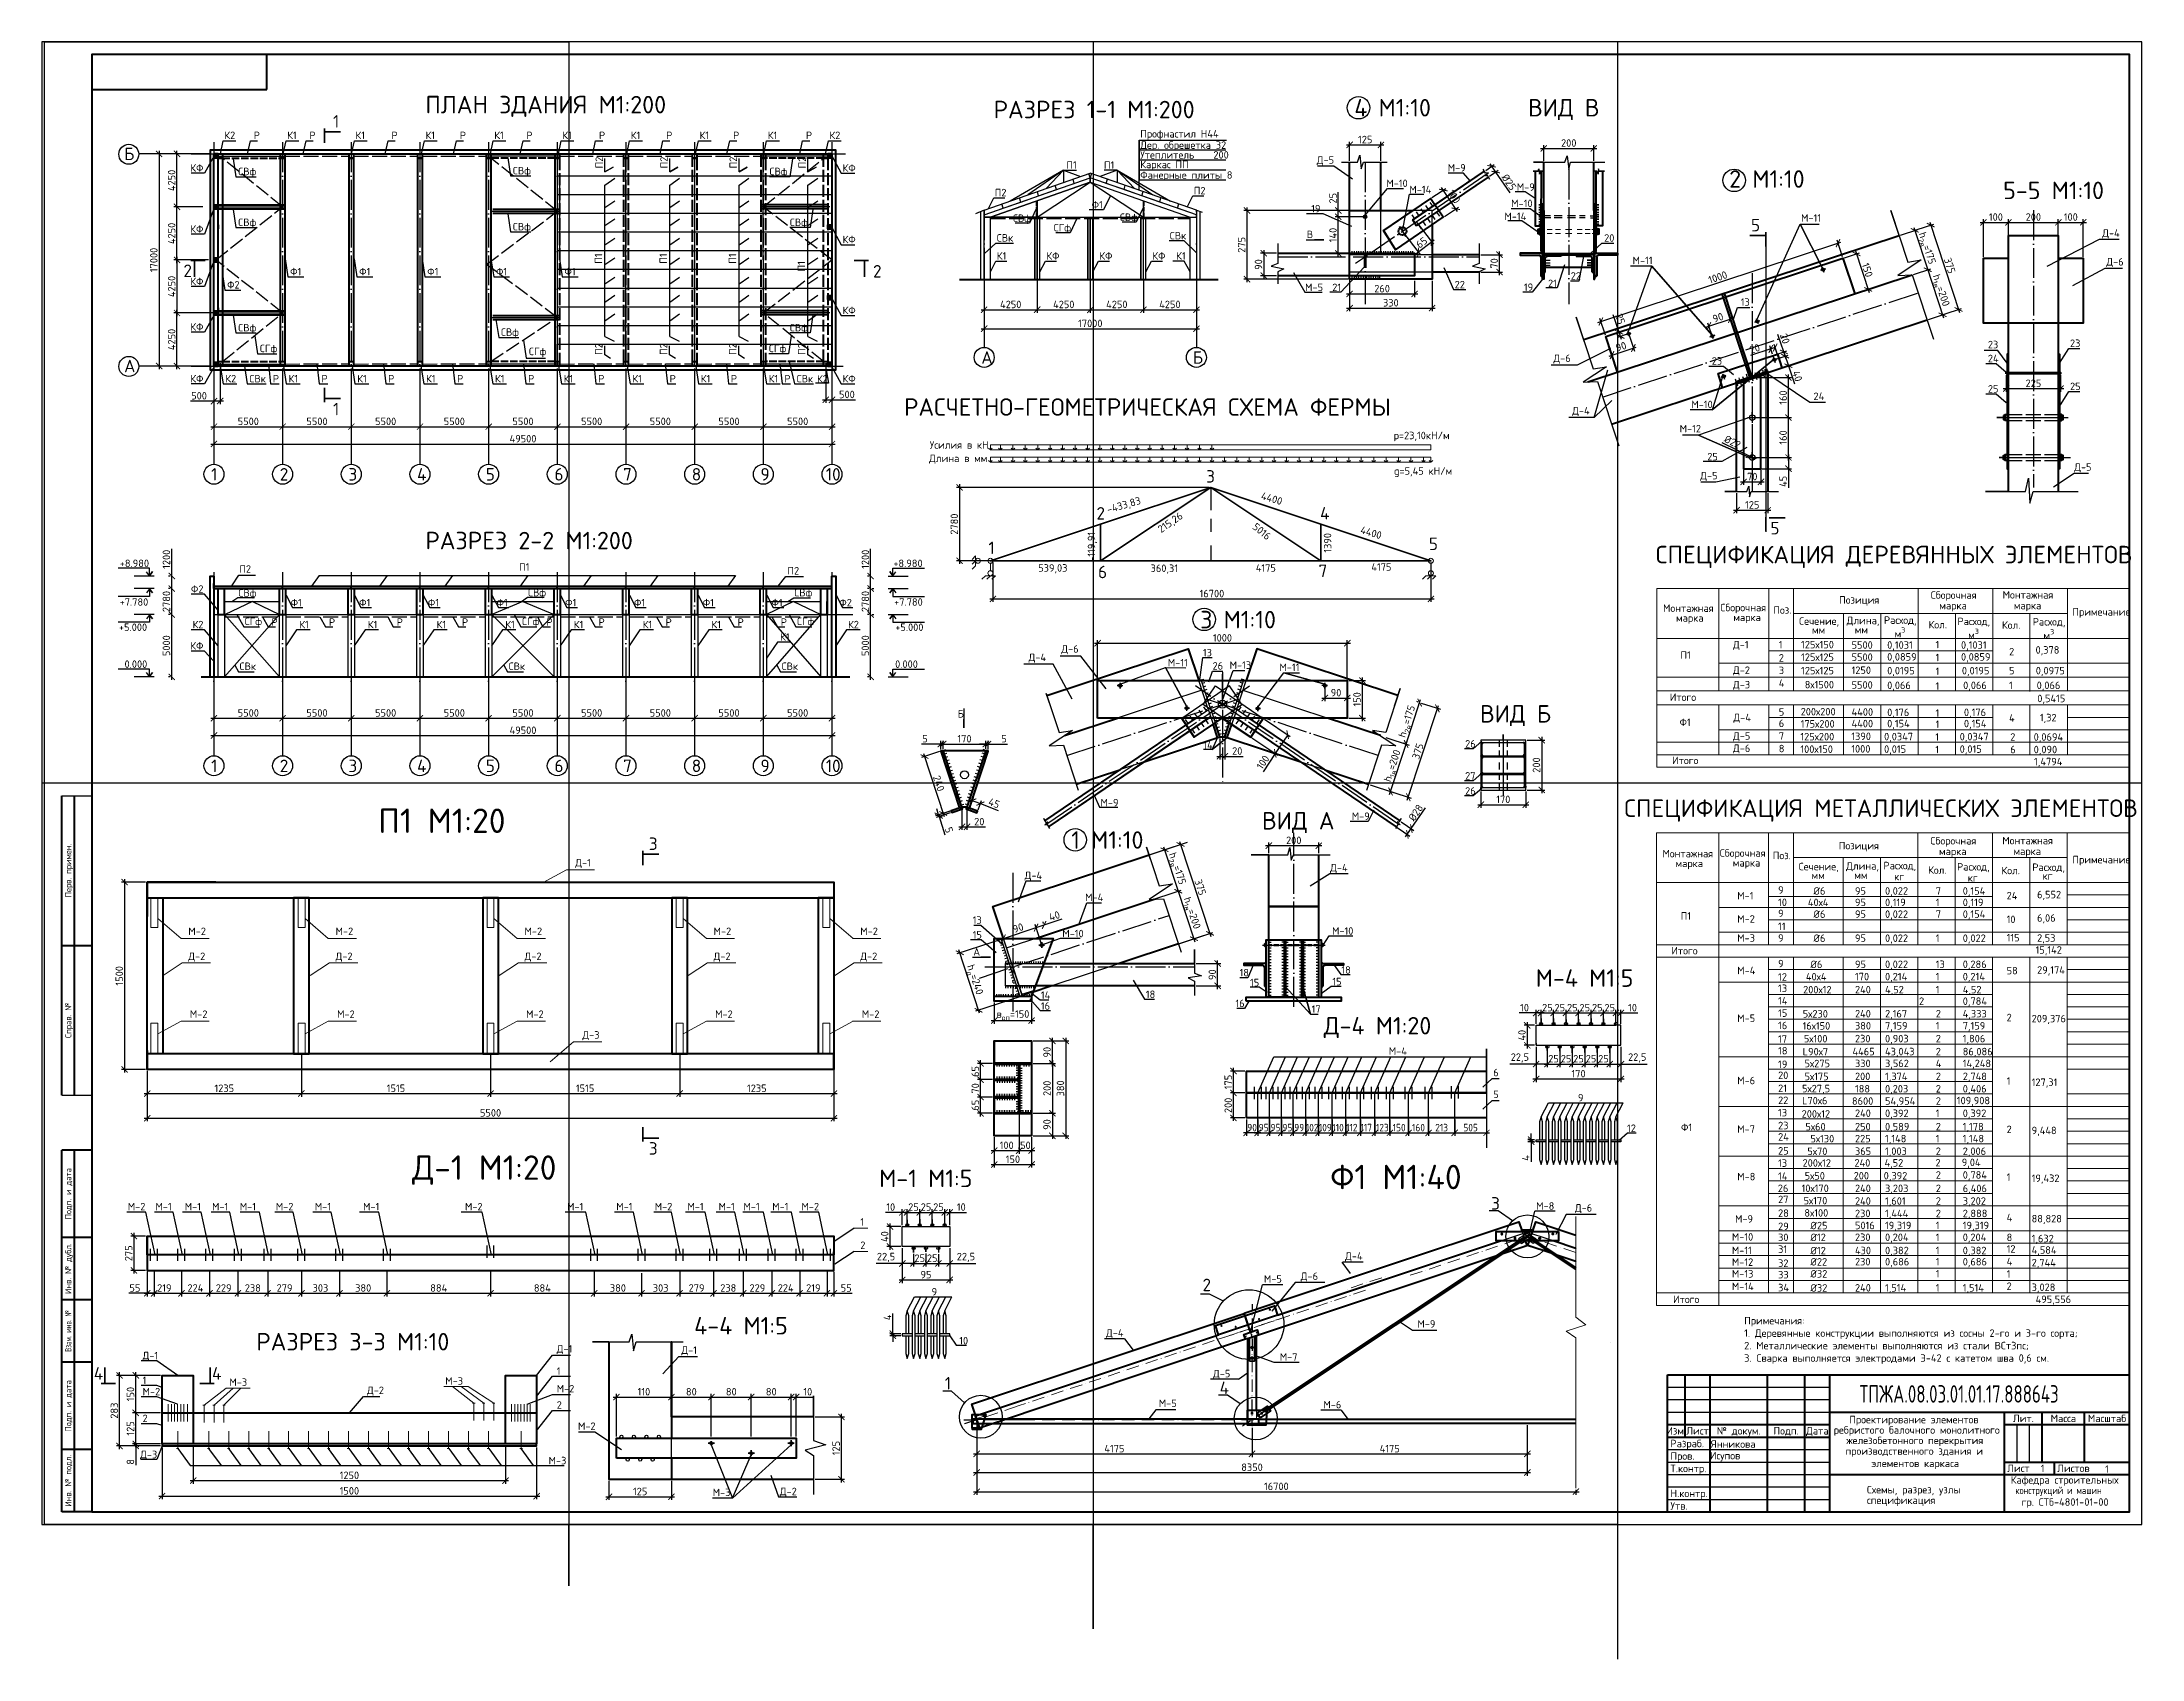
# Model space of a CAD drawing. Header units: millimetres. Extents: x -258556 to -95372, y 16759 to 83874.
# Drawn here: x -127994 to -127153, y 41357 to 42005 of the extents above; entities that cross this region are included whole.
import ezdxf
from ezdxf.enums import TextEntityAlignment as Align

# ---------------------------------------------------------------- set-up
doc = ezdxf.new("R2010")
doc.units = ezdxf.units.MM
doc.header["$LTSCALE"] = 0.5
doc.linetypes.add('ACAD_ISO02W100', pattern=[15, 12, -3])
doc.linetypes.add('ACAD_ISO04W100', pattern=[30, 24, -3, 0, -3])
for name, color, linetype, lineweight in [('0.25-STAMP', 10, 'Continuous', 25), ('0.25-TEXT', 10, 'Continuous', 25), ('0.3-STAMP', 7, 'Continuous', 30), ('ТОЛСТЫЕ3', 7, 'Continuous', 50), ('ТОНКИЕе', 7, 'Continuous', 25)]:
    doc.layers.add(name, color=color, linetype=linetype, lineweight=lineweight)
for name, color, linetype in [('оси', 7, 'ACAD_ISO04W100'), ('размеры', 7, 'Continuous'), ('Штриховка', 7, 'ACAD_ISO02W100')]:
    doc.layers.add(name, color=color, linetype=linetype)
doc.styles.add('ГОСТ 2.304', font='cs_gost2304.shx')
doc.styles.add('Наклонный', font='isocpeur.ttf', dxfattribs={"height": 3})
doc.styles.add('Наклонный узкий', font='isocpeur.ttf', dxfattribs={"width": 0.8, "oblique": 15})
doc.styles.add('Наклонный3.5', font='isocpeur.ttf', dxfattribs={"height": 3})
doc.styles.add('прямой 7', font='isocpeur.ttf', dxfattribs={"width": 0.7, "height": 7})
doc.dimstyles.new('СТРОИТЕЛЬНЫЙ', dxfattribs={"dimtxt": 3, "dimasz": 2.5, "dimexe": 1.25, "dimexo": 0.625, "dimtad": 1, "dimdec": 0, "dimlfac": 100, "dimdsep": 46, "dimtxsty": 'Наклонный3.5', "dimblk1": 'ARCHTICK', "dimblk2": 'ARCHTICK', "dimsah": 1, "dimcen": 0, "dimdle": 1.25, "dimadec": 0, "dimazin": 0, "dimtfac": 0.75, "dimtdec": 0, "dimtmove": 0, "dimatfit": 3, "dimldrblk": 'ARCHTICK', "dimfxl": 1, "dimtolj": 1, "dimtzin": 0, "dimarcsym": 1})

msp = doc.modelspace()

# ---------------------------------------------------------------- texts
at = {"layer": '0.25-TEXT', "color": 0, "style": 'ГОСТ 2.304'}
for s, p in [('Перв. примен.', (-127983.725, 41673.398)), ('Справ. №', (-127983.725, 41613.398)), ('Подп. и дата', (-127983.725, 41543.898)), ('Инв. № дубл.', (-127983.725, 41513.898)), ('Подп. и дата', (-127983.725, 41458.898)), ('Инв. № подл.', (-127983.725, 41428.898))]:
    msp.add_text(s, height=2.5, rotation=90, dxfattribs=at).set_placement(p, align=Align.MIDDLE_CENTER)
at = {"layer": '0.25-TEXT', "color": 0, "style": 'ГОСТ 2.304', "width": 0.8}
msp.add_text('Взам. инв. №', height=2.5, rotation=90, dxfattribs=at).set_placement((-127983.725, 41488.898), align=Align.MIDDLE_CENTER)
at = {"layer": '0.25-TEXT', "color": 0}
for s, height, style, width, p in [('ТПЖА.08.03.01.01.17.888643 ', 7, 'прямой 7', 0.7, (-127266.332, 41460.184)), ('конструкций и машин', 3, 'Наклонный узкий', 0.8, (-127203.912, 41423.537))]:
    msp.add_text(s, height=height, dxfattribs=dict(at, style=style, width=width)).set_placement(p)
at = {"layer": '0.25-TEXT', "color": 0, "style": 'Наклонный'}
for s, p in [('Проектирование элементов', (-127270.436, 41451.907)), ('Разраб.', (-127342.067, 41442.319)), ('Янникова', (-127325.878, 41442.107)), ('ребристого балочного монолитного', (-127276.68, 41447.731)), ('железобетонного перекрытия', (-127271.601, 41443.566)), ('Пров.', (-127342.067, 41437.319)), ('Исупов', (-127326.272, 41437.463)), ('производственного здания и', (-127271.989, 41439.298)), ('элементов каркаса', (-127261.601, 41434.352)), ('Т.контр.', (-127342.067, 41432.319)), ('Лист', (-127207.225, 41432.398)), ('Кафедра строительных', (-127205.797, 41427.728)), ('1', (-127193.752, 41432.339)), ('Листов', (-127187.225, 41432.398)), ('1', (-127167.992, 41432.065)), ('Утв.', (-127342.067, 41417.319)), ('Н.контр.', (-127342.067, 41422.319)), ('спецификация', (-127263.379, 41419.58)), ('Схемы, разрез, узлы', (-127263.379, 41423.804)), ('гр. СТб-4801-01-00', (-127201.448, 41418.854))]:
    msp.add_text(s, height=3, dxfattribs=at).set_placement(p)
for s, p in [('Лит.', (-127200.725, 41453.898)), ('Масса', (-127184.725, 41453.898)), ('Масштаб', (-127167.225, 41453.898)), ('Изм.', (-127339.725, 41448.898)), ('Лист', (-127331.225, 41448.898)), ('№ докум.', (-127314.725, 41448.898)), ('Подп.', (-127295.725, 41448.898)), ('Дата', (-127283.225, 41448.898))]:
    msp.add_text(s, height=3, dxfattribs=at).set_placement(p, align=Align.MIDDLE_CENTER)
at = {"layer": 'оси', "attachment_point": 1, "style": 'Наклонный3.5'}
for s, width, gutter_width, insert, char_height in [('ПЛАН ЗДАНИЯ М1:200', 106.11514, 15, (-127840.69, 41983.797), 7), ('РАЗРЕЗ 1-1 М1:200', 106.11514, 15, (-127613.126, 41981.83), 7), ('РАСЧЕТНО-ГЕОМЕТРИЧЕСКАЯ СХЕМА ФЕРМЫ', 201.00896, 15, (-127648.997, 41862.622), 7), ('РАЗРЕЗ 2-2 М1:200', 106.11514, 15, (-127840.69, 41809.127), 7), ('СПЕЦИФИКАЦИЯ ДЕРЕВЯННЫХ ЭЛЕМЕНТОВ', 201.00896, 15, (-127347.931, 41803.512), 7), ('П1 М1:20', 148.5612, 21, (-127859.56, 41698.25), 9.8), ('СПЕЦИФИКАЦИЯ МЕТАЛЛИЧЕСКИХ ЭЛЕМЕНТОВ', 201.00896, 15, (-127360.552, 41701.88), 7), ('Д-1 М1:20', 148.5612, 21, (-127846.001, 41559.273), 9.8), ('Ф1 М1:40', 148.5612, 21, (-127478.323, 41555.5), 9.8), ('РАЗРЕЗ 3-3 М1:10', 106.11514, 15, (-127908.408, 41488.104), 7), ('4-4 М1:5', 106.11514, 15, (-127733.062, 41494.501), 7)]:
    msp.add_mtext_dynamic_manual_height_columns(s, width=width, gutter_width=gutter_width, heights=[0], dxfattribs=dict(at, insert=insert, char_height=char_height))
at = {"layer": 'ТОЛСТЫЕ3', "attachment_point": 1, "style": 'Наклонный3.5'}
for s, width, insert, char_height in [('4 М1:10', 38.04186, (-127468.684, 41982.546), 7), ('ВИД В', 38.04186, (-127399.101, 41982.546), 7), ('Позиция', 6.94688, (-127274.527, 41783.323), 3), ('Сборочная', 6.94688, (-127237.813, 41785.282), 3), ('Монтажная', 6.94688, (-127209.039, 41785.366), 3), ('Монтажная', 6.94688, (-127345.043, 41780.038), 3), ('марка', 6.94688, (-127339.833, 41776.105), 3), ('Сборочная', 6.94688, (-127322.099, 41780.272), 3), ('марка', 6.94688, (-127316.889, 41776.339), 3), ('Поз.', 6.94688, (-127300.863, 41779.282), 3), ('Сечение,', 6.94688, (-127290.524, 41774.848), 3), ('Длина,', 6.94688, (-127271.522, 41775.087), 3), ('Расход,', 6.94688, (-127256.58, 41775.236), 3), ('Кол.', 6.94688, (-127238.705, 41773.42), 3), ('марка', 6.94688, (-127234.395, 41781.054), 3), ('Расход,', 6.94688, (-127227.128, 41774.738), 3), ('Кол.', 6.94688, (-127209.312, 41773.253), 3), ('марка', 6.94688, (-127204.572, 41781.088), 3), ('Расход,', 6.94688, (-127196.983, 41774.571), 3), ('Примечание', 6.94688, (-127181.122, 41778.545), 3), ('Д-1', 6.94688, (-127317.031, 41765.403), 3), ('1', 6.94688, (-127298.68, 41765.403), 3), ('125х150', 7.23412, (-127289.746, 41765.44), 3), ('мм', 6.94688, (-127285.391, 41771.301), 3), ('5500', 12.06678, (-127269.537, 41765.262), 3), ('мм', 6.94688, (-127268.266, 41771.378), 3), ('0,1031', 12.06678, (-127255.278, 41765.262), 3), ('\\A1;м{\\H0.7x;\\S3^ ;}', 6.94688, (-127252.292, 41770.804), 3), ('1', 6.94688, (-127235.906, 41765.403), 3), ('0,1031', 12.06678, (-127225.717, 41765.262), 3), ('\\A1;м{\\H0.7x;\\S3^ ;}', 6.94688, (-127222.84, 41770.305), 3), ('\\A1;м{\\H0.7x;\\S3^ ;}', 6.94688, (-127192.695, 41770.138), 3), ('П1', 6.94688, (-127338.073, 41761.261), 3), ('2', 6.94688, (-127298.68, 41760.117), 3), ('125х125', 7.23412, (-127289.746, 41760.402), 3), ('5500', 12.06678, (-127269.537, 41760.401), 3), ('0,0859', 12.06678, (-127255.278, 41760.519), 3), ('1', 6.94688, (-127235.906, 41760.268), 3), ('0,0859', 12.06678, (-127225.717, 41760.519), 3), ('2', 12.06678, (-127206.445, 41762.611), 3), ('0,378', 12.06678, (-127195.85, 41763.31), 3), ('Д-2', 6.94688, (-127317.031, 41755.184), 3), ('Д-3', 6.94688, (-127317.031, 41749.401), 3), ('3', 6.94688, (-127298.68, 41755.077), 3), ('4', 6.94688, (-127298.68, 41750.034), 3), ('125х125', 7.23412, (-127289.746, 41755.024), 3), ('8х1500', 29.24515, (-127288.296, 41749.38), 3), ('1250', 12.06678, (-127269.537, 41755.167), 3), ('5500', 12.06678, (-127269.537, 41749.266), 3), ('0,0195', 12.06678, (-127255.278, 41755.007), 3), ('0,066', 12.06678, (-127255.278, 41749.107), 3), ('1', 6.94688, (-127235.906, 41754.736), 3), ('1', 6.94688, (-127235.906, 41748.835), 3), ('0,0195', 12.06678, (-127225.36, 41755.007), 3), ('0,066', 12.06678, (-127224.854, 41749.107), 3), ('1', 12.06678, (-127206.469, 41749.107), 3), ('5', 12.06678, (-127206.469, 41755.007), 3), ('0,0975', 12.06678, (-127195.763, 41755.007), 3), ('0,066', 12.06678, (-127195.414, 41749.107), 3), ('Итого', 6.94688, (-127342.312, 41744.364), 3), ('0,5415', 12.06678, (-127195.154, 41743.847), 3), ('Ф1', 6.94688, (-127338.43, 41734.298), 3), ('Д-4', 6.94688, (-127316.857, 41736.224), 3), ('5', 6.94688, (-127298.68, 41738.439), 3), ('6', 6.94688, (-127298.68, 41733.915), 3), ('175х200', 29.24515, (-127289.922, 41733.671), 3), ('200х200', 29.24515, (-127289.922, 41738.547), 3), ('4400', 12.06678, (-127269.537, 41738.433), 3), ('4400', 12.06678, (-127269.537, 41733.796), 3), ('0,176', 12.06678, (-127255.278, 41738.273), 3), ('0,154', 12.06678, (-127255.278, 41733.798), 3), ('1', 6.94688, (-127235.906, 41738.002), 3), ('1', 6.94688, (-127235.906, 41733.527), 3), ('0,176', 12.06678, (-127224.541, 41738.273), 3), ('0,154', 12.06678, (-127224.541, 41733.798), 3), ('4', 12.06678, (-127206.469, 41736.043), 3), ('1,32', 12.06678, (-127194.122, 41736.194), 3), ('Д-5', 6.94688, (-127317.031, 41728.828), 3), ('Д-6', 6.94688, (-127317.031, 41723.908), 3), ('7', 6.94688, (-127298.68, 41728.781), 3), ('8', 6.94688, (-127298.68, 41723.78), 3), ('125х200', 29.24515, (-127290.034, 41728.553), 3), ('100х150', 29.24515, (-127290.034, 41723.535), 3), ('1390', 12.06678, (-127269.648, 41728.679), 3), ('1000', 12.06678, (-127269.648, 41723.661), 3), ('0,0347', 12.06678, (-127256.522, 41728.579), 3), ('0,015', 12.06678, (-127256.522, 41723.562), 3), ('1', 6.94688, (-127236.017, 41728.409), 3), ('1', 6.94688, (-127236.017, 41723.391), 3), ('0,0347', 12.06678, (-127226.242, 41728.579), 3), ('0,015', 12.06678, (-127226.242, 41723.562), 3), ('2', 6.94688, (-127205.989, 41728.409), 3), ('6', 6.94688, (-127205.989, 41723.391), 3), ('0,0694', 6.94688, (-127196.605, 41728.409), 3), ('0,090', 6.94688, (-127196.605, 41723.391), 3), ('Итого', 6.94688, (-127341.407, 41719.021), 3), ('1,4794', 12.06678, (-127196.448, 41718.563), 3), ('Монтажная', 6.94688, (-127345.268, 41681.691), 3), ('Сборочная', 6.94688, (-127322.324, 41681.925), 3), ('Поз.', 6.94688, (-127301.087, 41680.936), 3), ('Позиция', 6.94688, (-127274.654, 41684.861), 3), ('Сборочная', 6.94688, (-127237.941, 41686.819), 3), ('марка', 6.94688, (-127234.522, 41682.591), 3), ('Монтажная', 6.94688, (-127209.166, 41686.904), 3), ('марка', 6.94688, (-127204.699, 41682.625), 3), ('марка', 6.94688, (-127340.057, 41677.758), 3), ('марка', 6.94688, (-127317.113, 41677.992), 3), ('Сечение,', 6.94688, (-127290.704, 41676.508), 3), ('мм', 6.94688, (-127285.571, 41672.961), 3), ('Длина,', 6.94688, (-127271.702, 41676.746), 3), ('мм', 6.94688, (-127268.445, 41673.037), 3), ('Расход,', 6.94688, (-127256.759, 41676.896), 3), ('\\A1;кг', 6.94688, (-127252.471, 41672.464), 3), ('Кол.', 6.94688, (-127238.885, 41675.08), 3), ('Расход,', 6.94688, (-127227.308, 41676.397), 3), ('Кол.', 6.94688, (-127209.492, 41674.913), 3), ('Расход,', 6.94688, (-127197.163, 41676.23), 3), ('\\A1;кг', 6.94688, (-127193.072, 41672.755), 3), ('Примечание', 6.94688, (-127181.096, 41679.275), 3), ('М-1', 6.94688, (-127315.328, 41664.783), 3), ('9', 3.4628, (-127298.963, 41667.129), 3), ('%%C6', 13.92703, (-127284.784, 41666.723), 3), ('95', 13.92703, (-127268.175, 41666.723), 3), ('0,022', 13.92703, (-127256.138, 41666.723), 3), ('7', 13.92703, (-127235.808, 41666.723), 3), ('0,154', 13.92703, (-127225.015, 41666.723), 3), ('\\A1;кг', 6.94688, (-127223.02, 41671.965), 3), ('24', 13.92703, (-127207.446, 41664.841), 3), ('6,552', 13.92703, (-127195.246, 41665.276), 3), ('П1', 6.94688, (-127337.991, 41656.728), 3), ('М-2', 6.94688, (-127315.328, 41655.514), 3), ('10', 3.4628, (-127298.963, 41662.176), 3), ('9', 3.4628, (-127298.963, 41657.735), 3), ('40х4', 13.92703, (-127287.031, 41662.133), 3), ('%%C6', 13.92703, (-127284.784, 41657.43), 3), ('95', 13.92703, (-127268.175, 41662.133), 3), ('95', 13.92703, (-127268.175, 41657.43), 3), ('0,119', 13.92703, (-127256.138, 41662.133), 3), ('0,022', 13.92703, (-127256.138, 41657.43), 3), ('1', 13.92703, (-127235.808, 41662.133), 3), ('7', 13.92703, (-127235.808, 41657.43), 3), ('0,119', 13.92703, (-127225.015, 41662.133), 3), ('0,154', 13.92703, (-127225.015, 41657.43), 3), ('10', 13.92703, (-127207.446, 41655.321), 3), ('6,06', 13.92703, (-127195.246, 41655.893), 3), ('М-3', 6.94688, (-127315.328, 41647.852), 3), ('11', 3.4628, (-127298.963, 41652.568), 3), ('9', 3.4628, (-127298.963, 41647.87), 3), ('%%C6', 13.92703, (-127284.784, 41647.801), 3), ('95', 13.92703, (-127268.175, 41647.801), 3), ('0,022', 13.92703, (-127256.138, 41647.801), 3), ('1', 13.92703, (-127235.808, 41647.801), 3), ('0,022', 13.92703, (-127225.015, 41647.801), 3), ('115', 13.92703, (-127207.446, 41647.978), 3), ('2,53', 13.92703, (-127195.246, 41647.869), 3), ('Итого', 6.94688, (-127341.713, 41642.776), 3), ('15,142', 13.92703, (-127195.845, 41643.093), 3), ('М-4', 6.94688, (-127315.328, 41634.842), 3), ('12', 3.4628, (-127298.963, 41632.281), 3), ('9', 3.4628, (-127298.963, 41637.632), 3), ('40х4', 13.92703, (-127287.831, 41632.379), 3), ('%%C6', 13.92703, (-127286.003, 41637.31), 3), ('170', 13.92703, (-127268.175, 41632.416), 3), ('95', 13.92703, (-127268.175, 41637.347), 3), ('0,022', 13.92703, (-127256.138, 41637.347), 3), ('0,214', 13.92703, (-127256.138, 41632.416), 3), ('13', 13.92703, (-127235.808, 41637.347), 3), ('1', 13.92703, (-127235.808, 41632.416), 3), ('0,286', 13.92703, (-127225.015, 41637.347), 3), ('0,214', 13.92703, (-127225.015, 41632.416), 3), ('58', 13.92703, (-127207.446, 41634.802), 3), ('29,174', 13.92703, (-127195.246, 41635.036), 3), ('13', 3.4628, (-127298.963, 41627.731), 3), ('14', 3.4628, (-127298.963, 41622.706), 3), ('200х12', 13.92703, (-127288.953, 41627.159), 3), ('240', 13.92703, (-127268.175, 41627.196), 3), ('4,52', 13.92703, (-127256.138, 41627.196), 3), ('\\pxqd;2', 13.92703, (-127242.513, 41622.565), 3), ('1', 13.92703, (-127235.808, 41627.196), 3), ('4,52', 13.92703, (-127225.015, 41627.196), 3), ('0,784', 13.92703, (-127225.015, 41622.565), 3), ('М-5', 6.94688, (-127315.328, 41615.725), 3), ('15', 3.4628, (-127298.963, 41617.777), 3), ('16', 3.4628, (-127298.963, 41612.82), 3), ('5х230', 13.92703, (-127289.079, 41617.487), 3), ('240', 13.92703, (-127268.175, 41617.524), 3), ('380', 13.92703, (-127268.175, 41612.692), 3), ('2,167', 13.92703, (-127256.138, 41617.524), 3), ('7,159', 13.92703, (-127256.138, 41612.692), 3), ('1', 13.92703, (-127235.808, 41612.692), 3), ('2', 13.92703, (-127235.808, 41617.524), 3), ('4,333', 13.92703, (-127225.015, 41617.524), 3), ('7,159', 13.92703, (-127225.015, 41612.692), 3), ('2', 13.92703, (-127207.446, 41616.012), 3), ('209,376', 13.92703, (-127197.421, 41615.57), 3), ('17', 3.4628, (-127298.963, 41607.417), 3), ('16х150', 13.92703, (-127289.165, 41612.655), 3), ('5х100', 13.92703, (-127288.644, 41607.535), 3), ('230', 13.92703, (-127268.175, 41607.572), 3), ('0,903', 13.92703, (-127256.138, 41607.572), 3), ('2', 13.92703, (-127235.808, 41607.572), 3), ('1,806', 13.92703, (-127225.015, 41607.572), 3), ('18', 3.4628, (-127298.963, 41602.677), 3), ('19', 3.4628, (-127298.963, 41597.273), 3), ('L90х7', 13.92703, (-127289.116, 41602.335), 3), ('5х275', 13.92703, (-127288.363, 41597.582), 3), ('4465', 13.92703, (-127269.175, 41602.372), 3), ('330', 13.92703, (-127268.175, 41597.619), 3), ('43,043', 13.92703, (-127256.138, 41602.372), 3), ('3,562', 13.92703, (-127256.138, 41597.619), 3), ('2', 13.92703, (-127235.808, 41602.372), 3), ('4', 13.92703, (-127235.808, 41597.619), 3), ('14,248', 13.92703, (-127225.015, 41597.619), 3), ('86,086', 13.92703, (-127225.015, 41602.372), 3), ('М-6', 6.94688, (-127315.328, 41590.761), 3), ('20', 3.4628, (-127298.963, 41592.876), 3), ('21', 3.4628, (-127298.963, 41587.662), 3), ('5х27,5', 13.92703, (-127289.36, 41587.544), 3), ('5х175', 13.92703, (-127288.369, 41592.382), 3), ('188', 13.92703, (-127268.175, 41587.456), 3), ('200', 13.92703, (-127268.175, 41592.419), 3), ('1,374', 13.92703, (-127256.138, 41592.419), 3), ('0,203', 13.92703, (-127256.138, 41587.456), 3), ('2', 13.92703, (-127235.808, 41592.419), 3), ('2', 13.92703, (-127235.808, 41587.456), 3), ('2,748', 13.92703, (-127225.015, 41592.419), 3), ('0,406', 13.92703, (-127225.015, 41587.456), 3), ('1', 13.92703, (-127207.446, 41590.538), 3), ('127,31', 13.92703, (-127197.421, 41590.096), 3), ('22', 3.4628, (-127298.963, 41582.827), 3), ('L70х6', 13.92703, (-127289.369, 41582.709), 3), ('8600', 13.92703, (-127269.379, 41582.535), 3), ('54,954', 13.92703, (-127256.138, 41582.541), 3), ('2', 13.92703, (-127235.808, 41582.541), 3), ('109,908', 13.92703, (-127227.385, 41582.744), 3), ('Ф1', 6.94688, (-127337.836, 41572.001), 3), ('М-7', 6.94688, (-127315.328, 41571.284), 3), ('13', 3.4628, (-127298.963, 41577.898), 3), ('23', 3.4628, (-127298.963, 41572.738), 3), ('200х12', 13.92703, (-127289.522, 41577.385), 3), ('5х60', 13.92703, (-127288.012, 41572.263), 3), ('240', 13.92703, (-127268.175, 41577.657), 3), ('250', 13.92703, (-127268.175, 41572.3), 3), ('0,392', 13.92703, (-127256.138, 41577.657), 3), ('0,589', 13.92703, (-127256.138, 41572.3), 3), ('1', 13.92703, (-127235.808, 41577.657), 3), ('2', 13.92703, (-127235.808, 41572.3), 3), ('1,178', 13.92703, (-127225.015, 41572.3), 3), ('0,392', 13.92703, (-127225.015, 41577.657), 3), ('2', 13.92703, (-127207.446, 41571.19), 3), ('9,448', 13.92703, (-127197.421, 41570.748), 3), ('24', 3.4628, (-127298.963, 41568.187), 3), ('25', 3.4628, (-127298.963, 41562.594), 3), ('5х70', 13.92703, (-127287.228, 41562.402), 3), ('5х130', 13.92703, (-127286.003, 41567.457), 3), ('225', 13.92703, (-127268.175, 41567.494), 3), ('365', 13.92703, (-127268.175, 41562.439), 3), ('1,148', 13.92703, (-127256.138, 41567.494), 3), ('1,003', 13.92703, (-127256.138, 41562.439), 3), ('1', 13.92703, (-127235.808, 41567.494), 3), ('2', 13.92703, (-127235.808, 41562.439), 3), ('1,148', 13.92703, (-127225.015, 41567.494), 3), ('2,006', 13.92703, (-127225.015, 41562.439), 3), ('13', 3.4628, (-127298.963, 41557.664), 3), ('200х12', 13.92703, (-127289.156, 41557.731), 3), ('240', 13.92703, (-127268.378, 41557.768), 3), ('4,52', 13.92703, (-127256.341, 41557.768), 3), ('2', 13.92703, (-127235.94, 41557.824), 3), ('9,04', 13.92703, (-127225.411, 41557.956), 3), ('М-8', 6.94688, (-127315.328, 41552.268), 3), ('26', 3.4628, (-127299.074, 41547.57), 3), ('14', 3.4628, (-127298.963, 41552.45), 3), ('10х170', 13.92703, (-127289.549, 41547.581), 3), ('5х50', 13.92703, (-127288.305, 41552.565), 3), ('200', 13.92703, (-127268.704, 41552.602), 3), ('240', 13.92703, (-127268.175, 41547.534), 3), ('0,392', 13.92703, (-127256.667, 41552.602), 3), ('3,203', 13.92703, (-127256.138, 41547.534), 3), ('2', 13.92703, (-127235.808, 41552.914), 3), ('2', 13.92703, (-127235.808, 41547.534), 3), ('0,784', 13.92703, (-127225.015, 41552.914), 3), ('6,406', 13.92703, (-127225.015, 41547.534), 3), ('1', 13.92703, (-127207.446, 41552.048), 3), ('19,432', 13.92703, (-127197.421, 41551.606), 3), ('3', 0.90464, (-127413.882, 41542.535), 5), ('27', 3.4628, (-127298.963, 41543.125), 3), ('28', 3.4628, (-127298.963, 41537.626), 3), ('5х170', 13.92703, (-127288.769, 41542.64), 3), ('8х100', 13.92703, (-127288.415, 41537.72), 3), ('240', 13.92703, (-127268.175, 41542.474), 3), ('230', 13.92703, (-127268.175, 41537.496), 3), ('1,601', 13.92703, (-127256.138, 41542.474), 3), ('1,444', 13.92703, (-127256.138, 41537.496), 3), ('2', 13.92703, (-127235.808, 41542.474), 3), ('2', 13.92703, (-127235.808, 41537.496), 3), ('3,202', 13.92703, (-127225.015, 41542.474), 3), ('2,888', 13.92703, (-127225.015, 41537.496), 3), ('М-9', 6.94688, (-127316.216, 41535.315), 3), ('29', 3.4628, (-127298.963, 41532.317), 3), ('%%C25', 13.92703, (-127286.003, 41532.647), 3), ('5016', 13.92703, (-127268.175, 41532.684), 3), ('19,319', 13.92703, (-127256.138, 41532.684), 3), ('1', 13.92703, (-127235.808, 41532.684), 3), ('19,319', 13.92703, (-127225.015, 41532.684), 3), ('4', 13.92703, (-127207.446, 41535.851), 3), ('88,828', 13.92703, (-127197.421, 41535.409), 3), ('М-10', 6.94688, (-127317.465, 41528.101), 3), ('М-11', 6.94688, (-127317.465, 41522.69), 3), ('30', 3.4628, (-127298.963, 41527.918), 3), ('31', 3.4628, (-127298.963, 41523.178), 3), ('%%C12', 13.92703, (-127286.003, 41527.923), 3), ('%%C12', 13.92703, (-127286.003, 41522.615), 3), ('230', 13.92703, (-127268.175, 41527.96), 3), ('430', 13.92703, (-127268.175, 41522.652), 3), ('0,204', 13.92703, (-127256.138, 41527.96), 3), ('0,382', 13.92703, (-127256.138, 41522.652), 3), ('1', 13.92703, (-127235.808, 41527.96), 3), ('1', 13.92703, (-127235.808, 41522.652), 3), ('0,204', 13.92703, (-127225.015, 41527.96), 3), ('0,382', 13.92703, (-127225.015, 41522.652), 3), ('12', 13.92703, (-127207.446, 41523.29), 3), ('8', 13.92703, (-127207.446, 41527.892), 3), ('1,632', 13.92703, (-127197.421, 41527.45), 3), ('4,584', 13.92703, (-127197.421, 41522.848), 3), ('М-12', 6.94688, (-127317.465, 41518.001), 3), ('М-13', 6.94688, (-127317.465, 41513.312), 3), ('32', 3.4628, (-127298.963, 41517.585), 3), ('33', 3.4628, (-127298.963, 41512.94), 3), ('%%C22', 13.92703, (-127286.003, 41518.123), 3), ('%%C32', 13.92703, (-127286.003, 41513.311), 3), ('230', 13.92703, (-127268.175, 41518.16), 3), ('0,686', 13.92703, (-127256.138, 41518.16), 3), ('1', 13.92703, (-127235.808, 41518.16), 3), ('1', 13.92703, (-127235.808, 41513.348), 3), ('0,686', 13.92703, (-127225.015, 41518.16), 3), ('1', 13.92703, (-127207.446, 41513.209), 3), ('4', 13.92703, (-127207.446, 41518.23), 3), ('2,744', 13.92703, (-127197.421, 41517.788), 3), ('2', 0.90464, (-127529.457, 41509.858), 5), ('М-14', 6.94688, (-127317.465, 41508.262), 3), ('\\pxt0;34', 3.4628, (-127298.963, 41507.798), 3), ('%%C32', 13.92703, (-127286.003, 41507.656), 3), ('240', 13.92703, (-127268.175, 41507.692), 3), ('1,514', 13.92703, (-127256.138, 41507.692), 3), ('1', 13.92703, (-127235.808, 41507.692), 3), ('1,514', 13.92703, (-127225.015, 41507.692), 3), ('2', 13.92703, (-127207.446, 41508.37), 3), ('3,028', 13.92703, (-127197.421, 41507.928), 3), ('Итого', 6.94688, (-127341.013, 41503.081), 3), ('495,556', 13.92703, (-127195.845, 41503.085), 3), ('Примечания:\\P1. Деревянные конструкции выполняются из сосны 2-го и 3-го сорта;\\P2. Металлические элементы выполняются из стали ВСт3пс;\\P3. Сварка выполняется электродами Э-42 с катетом шва 0,6 см.', 168.24828, (-127312.55, 41494.555), 3), ('1', 0.90464, (-127632.691, 41470.446), 5), ('4', 0.90464, (-127522.615, 41468.656), 5)]:
    msp.add_mtext_dynamic_manual_height_columns(s, width=width, gutter_width=15, heights=[0], dxfattribs=dict(at, insert=insert, char_height=char_height))
at = {"layer": 'ТОНКИЕе', "style": 'Наклонный3.5'}
for s, width, heights, insert, char_height, attachment_point in [('1', 2.5508, [0], (-127875.18, 41976.083), 5, 3), ('К2', 1.79269, [0], (-127921.204, 41969.489), 3, 1), ('Р', 1.79269, [0], (-127909.456, 41969.489), 3, 1), ('К1', 1.79269, [0], (-127896.038, 41969.489), 3, 1), ('Р', 1.79269, [0], (-127887.162, 41969.489), 3, 1), ('К1', 1.79269, [0], (-127868.682, 41969.489), 3, 1), ('Р', 1.79269, [0], (-127854.277, 41969.489), 3, 1), ('К1', 1.79269, [0], (-127840.633, 41969.489), 3, 1), ('Р', 1.79269, [0], (-127826.921, 41969.489), 3, 1), ('К1', 1.79269, [0], (-127813.103, 41969.489), 3, 1), ('Р', 1.79269, [0], (-127800.265, 41969.489), 3, 1), ('К1', 1.79269, [0], (-127785.861, 41969.489), 3, 1), ('Р', 1.79269, [0], (-127771.185, 41969.489), 3, 1), ('К1', 1.79269, [0], (-127758.445, 41969.489), 3, 1), ('Р', 1.79269, [0], (-127744.26, 41969.489), 3, 1), ('К1', 1.79269, [0], (-127730.895, 41969.489), 3, 1), ('Р', 1.79269, [0], (-127717.487, 41969.489), 3, 1), ('К1', 1.79269, [0], (-127703.586, 41969.489), 3, 1), ('Р', 1.79269, [0], (-127688.3, 41969.489), 3, 1), ('К2', 1.79269, [0], (-127678.863, 41969.489), 3, 1), ('Профнастил Н44', 40.30972, [0], (-127554.404, 41970.093), 3, 1), ('Б', 1.18374, [0], (-127961.332, 41963.064), 5, 1), ('П1', 1.79269, [0], (-127584.013, 41957.575), 3, 1), ('П1', 1.79269, [0], (-127564.804, 41957.575), 3, 3), ('Дер. обрешетка 32', 40.30972, [0], (-127554.404, 41965.581), 3, 1), ('Утеплитель    200', 40.30972, [0], (-127554.404, 41961.663), 3, 1), ('Каркас ПП', 40.30972, [0], (-127554.404, 41957.803), 3, 1), ('Д-5', 3.03422, [0], (-127483.704, 41959.617), 3, 1), ('КФ', 1.79269, [0], (-127929.576, 41956.4), 3, 3), ('СВф', 1.79269, [0], (-127915.642, 41955.012), 3, 1), ('СВф', 1.79269, [0], (-127805.642, 41955.341), 3, 1), ('СВф', 1.79269, [0], (-127695.704, 41955.012), 3, 3), ('КФ', 1.79269, [0], (-127673.626, 41956.4), 3, 1), ('Фанерные плиты 8', 40.30972, [0], (-127554.404, 41953.588), 3, 1), ('М-10', 0.35419, [0], (-127455.849, 41950.256), 3, 1), ('М-9', 1.44171, [0], (-127431.278, 41956.483), 3, 1), ('2 М1:10', 40.36987, [0], (-127318.545, 41953.978), 7, 1), ('5-5 М1:10', 43.66173, [0], (-127208.832, 41949.415), 7, 1), ('П2', 1.79269, [0], (-127612.683, 41946.559), 3, 1), ('Ф1', 1.79269, [0], (-127573.87, 41941.642), 3, 1), ('П2', 1.79269, [0], (-127532.965, 41947.342), 3, 1), ('М-14', 1.44171, [0], (-127446.627, 41947.778), 3, 1), ('М-10', 1.44171, [0], (-127405.844, 41942.203), 3, 1), ('М-9', 1.44171, [0], (-127403.615, 41948.745), 3, 1), ('СВф', 1.79269, [0], (-127915.642, 41934.649), 3, 1), ('СВф', 1.79269, [0], (-127805.642, 41932.882), 3, 1), ('СВф', 1.79269, [0], (-127687.561, 41934.649), 3, 3), ('СВф', 1.79269, [0], (-127605.379, 41936.29), 3, 1), ('СГф', 1.79269, [0], (-127589.07, 41932.483), 3, 1), ('СВф', 1.79269, [0], (-127562.552, 41936.682), 3, 1), ('19', 1.85377, [0], (-127485.95, 41940.112), 3, 1), ('М-14', 1.44171, [0], (-127408.56, 41937.019), 3, 1), ('5', 2.5508, [0], (-127309.802, 41934.525), 5, 1), ('М-11', 4.11446, [0], (-127289.762, 41936.366), 3, 1), ('КФ', 1.79269, [0], (-127929.576, 41931.923), 3, 3), ('КФ', 1.79269, [0], (-127673.626, 41927.749), 3, 1), ('СВк', 1.79269, [0], (-127611.852, 41928.411), 3, 1), ('СВк', 1.79269, [0], (-127542.563, 41929.3), 3, 1), ('В', 4.05251, [0], (-127487.702, 41929.788), 3, 1), ('20', 0.68012, [0], (-127368.622, 41928.36), 3, 1), ('Д-4', 1.46605, [0], (-127169.149, 41930.341), 3, 1), ('2', 2.5508, [0], (-127937.584, 41916.23), 5, 1), ('2', 2.5508, [0], (-127658.018, 41916.021), 5, 3), ('К1', 1.79269, [0], (-127611.852, 41921.18), 3, 1), ('КФ', 1.79269, [0], (-127592.008, 41921.18), 3, 1), ('КФ', 1.79269, [0], (-127570.801, 41921.18), 3, 1), ('КФ', 1.79269, [0], (-127549.557, 41921.18), 3, 1), ('К1', 1.79269, [0], (-127540.027, 41921.18), 3, 1), ('М-11', 4.11446, [0], (-127357.218, 41919.355), 3, 1), ('Д-6', 2.75959, [0], (-127167.503, 41918.804), 3, 1), ('КФ', 1.79269, [0], (-127929.576, 41910.949), 3, 3), ('Ф2', 1.79269, [0], (-127920.084, 41909.611), 3, 1), ('Ф1', 1.79269, [0], (-127894.858, 41914.882), 3, 1), ('Ф1', 1.79269, [0], (-127867.213, 41914.882), 3, 1), ('Ф1', 1.79269, [0], (-127839.955, 41914.882), 3, 1), ('Ф1', 1.79269, [0], (-127812.396, 41914.882), 3, 1), ('Ф1', 1.79269, [0], (-127784.99, 41914.882), 3, 1), ('М-5', 1.11066, [0], (-127488.393, 41908.582), 3, 1), ('21', 1.11066, [0], (-127477.512, 41908.582), 3, 1), ('22', 0.00668, [0], (-127428.486, 41909.689), 3, 1), ('19', 1.00126, [0], (-127400.757, 41908.642), 3, 1), ('21', 1.00126, [0], (-127391.11, 41910.159), 3, 1), ('22', 1.00126, [0], (-127382.002, 41913.158), 3, 1), ('КФ', 1.79269, [0], (-127673.626, 41899.353), 3, 1), ('13', 0.33857, [0], (-127313.926, 41902.67), 3, 1), ('КФ', 1.79269, [0], (-127929.576, 41892.731), 3, 3), ('СВф', 1.79269, [0], (-127915.642, 41892.395), 3, 1), ('СВф', 1.79269, [0], (-127810.426, 41890.628), 3, 1), ('СВф', 1.79269, [0], (-127687.561, 41892.395), 3, 3), ('СГф', 1.79269, [0], (-127906.971, 41884.098), 3, 1), ('СГф', 1.79269, [0], (-127799.216, 41882.899), 3, 1), ('СГф', 1.79269, [0], (-127696.231, 41884.098), 3, 3), ('23', 1.06318, [0], (-127214.943, 41885.663), 3, 1), ('23', 1.13917, [0], (-127182.062, 41886.194), 3, 1), ('А', 1.18374, [0], (-127961.332, 41878.064), 5, 1), ('А', 5, [0], (-127618.061, 41881.48), 5, 1), ('Б', 5, [0], (-127533.342, 41881.48), 5, 1), ('Д-6', 6.63951, [0], (-127388.927, 41880.151), 3, 1), ('23', 0.31668, [0], (-127325.511, 41879.098), 3, 1), ('24', 1.06318, [0], (-127214.943, 41880.076), 3, 1), ('КФ', 1.79269, [0], (-127929.576, 41871.969), 3, 3), ('К2', 1.79269, [0], (-127920.815, 41871.969), 3, 1), ('СВк', 1.79269, [0], (-127911.158, 41871.969), 3, 1), ('Р', 1.79269, [0], (-127901.777, 41871.969), 3, 1), ('К1', 1.79269, [0], (-127895.495, 41871.969), 3, 1), ('Р', 1.79269, [0], (-127882.3, 41871.969), 3, 1), ('К1', 1.79269, [0], (-127867.973, 41871.969), 3, 1), ('Р', 1.79269, [0], (-127855.625, 41871.969), 3, 1), ('К1', 1.79269, [0], (-127840.437, 41871.969), 3, 1), ('Р', 1.79269, [0], (-127828.005, 41871.969), 3, 1), ('К1', 1.79269, [0], (-127812.829, 41871.969), 3, 1), ('Р', 1.79269, [0], (-127799.572, 41871.969), 3, 1), ('К1', 1.79269, [0], (-127785.326, 41871.969), 3, 1), ('Р', 1.79269, [0], (-127771.488, 41871.969), 3, 1), ('К1', 1.79269, [0], (-127757.785, 41871.969), 3, 1), ('Р', 1.79269, [0], (-127742.877, 41871.969), 3, 1), ('К1', 1.79269, [0], (-127730.409, 41871.969), 3, 1), ('Р', 1.79269, [0], (-127718.357, 41871.969), 3, 1), ('К1', 1.79269, [0], (-127703.224, 41871.969), 3, 1), ('Р', 1.79269, [0], (-127696.942, 41871.969), 3, 1), ('СВк', 1.79269, [0], (-127691.995, 41871.969), 3, 1), ('К2', 1.79269, [0], (-127683.871, 41871.909), 3, 1), ('КФ', 1.79269, [0], (-127673.626, 41871.969), 3, 1), ('25', 1.06318, [0], (-127214.943, 41867.916), 3, 1), ('25', 1.13917, [0], (-127182.062, 41868.898), 3, 1), ('1', 5, [0], (-127875.18, 41855.801), 5, 9), ('Д-4', 1.78827, [0], (-127381.429, 41859.125), 3, 1), ('М-10', 1.21206, [0], (-127333.703, 41861.659), 3, 1), ('24', 2.0345, [0], (-127284.787, 41864.945), 3, 1), ('р=23,10кН/м', 10.96288, [0], (-127452.896, 41849.227), 3, 1), ('М-12', 1.21206, [0], (-127338.38, 41851.947), 3, 1), ('Длина в мм', 31.80883, [0], (-127638.967, 41840.068), 3, 1), ('Усилия в кН', 31.80883, [0], (-127638.712, 41845.435), 3, 1), ('25', 0.86157, [0], (-127327.321, 41840.743), 3, 1), ('1', 1.18374, [0], (-127926.504, 41834.662), 5, 1), ('2', 1.18374, [0], (-127899.004, 41834.662), 5, 1), ('3', 1.18374, [0], (-127871.504, 41834.662), 5, 1), ('4', 1.18374, [0], (-127844.004, 41834.662), 5, 1), ('5', 1.18374, [0], (-127816.504, 41834.662), 5, 1), ('6', 5, [0], (-127789.004, 41834.662), 5, 1), ('7', 1.18374, [0], (-127761.504, 41834.662), 5, 1), ('8', 5, [0], (-127734.004, 41834.662), 5, 1), ('9', 5, [0], (-127706.504, 41834.662), 5, 1), ('10', 1.18374, [0], (-127680.322, 41834.662), 5, 1), ('3', 3.42595, [0], (-127528.001, 41833.843), 5, 1), ('g=5,45 кН/м', 31.62532, [0], (-127452.788, 41834.998), 3, 1), ('Д-5', 2.07673, [0], (-127330.147, 41833.122), 3, 1), ('Д-5', 2.98578, [0], (-127180.375, 41836.58), 3, 1), ('2', 3.42595, [0], (-127571.932, 41819.029), 5, 1), ('4', 3.42595, [0], (-127482.367, 41819.041), 5, 1), ('5', 3.42595, [0], (-127438.806, 41806.82), 5, 1), ('5', 2.5508, [0], (-127302.05, 41808.086), 5, 7), ('+8.980', 5.64945, [0], (-127963.071, 41797.993), 3, 1), ('+8.980', 5.64945, [0], (-127641.562, 41797.993), 3, 3), ('1', 3.42595, [0], (-127615.219, 41805.214), 5, 1), ('П2', 1.79269, [0], (-127910.509, 41795.725), 3, 3), ('П1', 1.79269, [0], (-127799.043, 41796.506), 3, 3), ('П2', 3, [0], (-127691.001, 41795.006), 3, 3), ('539,03', 12.98189, [0], (-127595.26, 41796.157), 3, 1), ('6', 3.42595, [0], (-127571.317, 41795.522), 5, 1), ('360,31', 12.98189, [0], (-127550.252, 41796.039), 3, 1), ('4175', 12.98189, [0], (-127508.12, 41796.157), 3, 1), ('7', 3.42595, [0], (-127483.01, 41795.994), 5, 1), ('4175', 12.98189, [0], (-127461.858, 41796.511), 3, 1), ('+7.780', 5.64945, [0], (-127963.123, 41779.498), 3, 7), ('Ф2', 1.79269, [0], (-127929.576, 41787.683), 3, 3), ('СВф', 1.79269, [0], (-127915.562, 41786.103), 3, 1), ('Ф1', 1.79269, [0], (-127890.165, 41782.254), 3, 3), ('Ф1', 1.79269, [0], (-127862.755, 41782.254), 3, 3), ('Ф1', 1.79269, [0], (-127835.215, 41782.254), 3, 3), ('Ф1', 1.79269, [0], (-127807.715, 41782.254), 3, 3), ('СВф', 1.79269, [0], (-127799.591, 41786.284), 3, 1), ('Ф1', 1.79269, [0], (-127780.259, 41782.254), 3, 3), ('Ф1', 1.79269, [0], (-127752.669, 41782.254), 3, 3), ('Ф1', 1.79269, [0], (-127725.13, 41782.254), 3, 3), ('Ф1', 1.79269, [0], (-127697.63, 41782.254), 3, 3), ('СВф', 1.79269, [0], (-127692.955, 41786.225), 3, 1), ('Ф2', 1.79269, [0], (-127669.895, 41782.254), 3, 3), ('+7.780', 5.64945, [0], (-127641.51, 41779.498), 3, 9), ('К2', 1.79269, [0], (-127929.576, 41773.473), 3, 3), ('СГф', 1.79269, [0], (-127913.049, 41774.748), 3, 1), ('Р', 1.79269, [0], (-127902.351, 41774.44), 3, 1), ('К1', 1.79269, [0], (-127887.348, 41773.473), 3, 3), ('Р', 1.79269, [0], (-127879.311, 41774.44), 3, 1), ('К1', 1.79269, [0], (-127859.938, 41773.473), 3, 3), ('Р', 1.79269, [0], (-127852.187, 41774.44), 3, 1), ('К1', 1.79269, [0], (-127832.397, 41773.473), 3, 3), ('Р', 1.79269, [0], (-127826.05, 41774.44), 3, 1), ('К1', 1.79269, [0], (-127804.898, 41773.473), 3, 3), ('СГф', 1.79269, [0], (-127801.999, 41774.748), 3, 1), ('Р', 1.79269, [0], (-127792.229, 41774.44), 3, 1), ('К1', 1.79269, [0], (-127777.442, 41773.473), 3, 3), ('Р', 1.79269, [0], (-127771.343, 41774.44), 3, 1), ('К1', 1.79269, [0], (-127749.852, 41773.473), 3, 3), ('Р', 1.79269, [0], (-127744.489, 41774.44), 3, 1), ('К1', 1.79269, [0], (-127722.313, 41773.473), 3, 3), ('Р', 1.79269, [0], (-127715.655, 41774.44), 3, 1), ('Р', 1.79269, [0], (-127698.35, 41774.44), 3, 1), ('СГф', 1.79269, [0], (-127691.868, 41774.748), 3, 1), ('К2', 1.79269, [0], (-127667.078, 41773.473), 3, 3), ('3 М1:10', 34.27276, [0], (-127530.404, 41777.443), 7, 1), ('+5.000', 5.64945, [0], (-127963.406, 41769.401), 3, 7), ('КФ', 1.79269, [0], (-127929.576, 41764.947), 3, 3), ('К1', 1.79269, [0], (-127694.813, 41768.451), 3, 3), ('+5.000', 5.64945, [0], (-127641.227, 41769.401), 3, 9), ('0.000', 5.64945, [0], (-127961.173, 41757.603), 3, 1), ('СВк', 1.79269, [0], (-127915.104, 41756.759), 3, 1), ('СВк', 1.79269, [0], (-127807.347, 41756.759), 3, 1), ('СВк', 1.79269, [0], (-127698.021, 41756.759), 3, 1), ('0.000', 5.64945, [0], (-127643.46, 41757.603), 3, 3), ('Д-4', 3.96223, [0], (-127599.125, 41760.333), 3, 1), ('Д-6', 1.31967, [0], (-127586.003, 41763.689), 3, 1), ('М-11', 1.53631, [0], (-127543.342, 41758.159), 3, 1), ('13', 2.54844, [0], (-127529.304, 41762.224), 3, 1), ('26', 1.14192, [0], (-127525.435, 41756.904), 3, 1), ('М-13', 1.53631, [0], (-127518.603, 41757.205), 3, 1), ('М-11', 1.53631, [0], (-127498.666, 41756.318), 3, 1), ('ВИД Б', 30.27165, [0], (-127418.337, 41739.708), 7, 1), ('Б', 1.12203, [0], (-127627.5, 41737.7), 3, 1), ('14', 0.57728, [0], (-127529.136, 41725.158), 3, 1), ('26', 1.16315, [0], (-127424.306, 41725.662), 3, 1), ('1', 1.18374, [0], (-127926.504, 41717.847), 5, 1), ('2', 1.18374, [0], (-127899.004, 41717.847), 5, 1), ('3', 1.18374, [0], (-127871.504, 41717.847), 5, 1), ('4', 1.18374, [0], (-127844.004, 41717.847), 5, 1), ('5', 1.18374, [0], (-127816.504, 41717.847), 5, 1), ('6', 5, [0], (-127789.004, 41717.847), 5, 1), ('7', 1.18374, [0], (-127761.504, 41717.847), 5, 1), ('8', 5, [0], (-127734.004, 41717.847), 5, 1), ('9', 5, [0], (-127706.504, 41717.847), 5, 1), ('10', 1.18374, [0], (-127680.322, 41717.847), 5, 1), ('27', 1.16315, [0], (-127424.306, 41712.845), 3, 1), ('26', 1.16315, [0], (-127424.306, 41706.782), 3, 1), ('М-9', 0.56774, [0], (-127570.313, 41702.119), 3, 1), ('ВИД А', 41.03587, [0], (-127505.645, 41696.845), 7, 1), ('1 М1:10', 34.27276, [0], (-127582.054, 41689.137), 7, 1), ('М-9', 0.56774, [0], (-127469.694, 41696.673), 3, 1), ('3', 2.5508, [0], (-127747.682, 41686.637), 5, 3), ('Д-1', 3.36858, [0], (-127780.686, 41678.042), 3, 1), ('Д-4', 1.43163, [0], (-127600.72, 41672.955), 3, 1), ('Д-4', 4.57471, [0], (-127478.348, 41676.042), 3, 1), ('М-4', 1.43163, [0], (-127576.461, 41664.159), 3, 1), ('13', 0.89743, [0], (-127621.494, 41655.07), 3, 1), ('М-2', 3.36858, [0], (-127935.629, 41650.553), 3, 1), ('М-2', 3.36858, [0], (-127876.661, 41650.553), 3, 1), ('М-2', 3.36858, [0], (-127800.981, 41650.553), 3, 1), ('М-2', 3.36858, [0], (-127725.269, 41650.553), 3, 1), ('М-2', 3.36858, [0], (-127666.522, 41650.553), 3, 1), ('15', 0.89743, [0], (-127621.494, 41649.128), 3, 1), ('М-10', 0.24509, [0], (-127585.607, 41649.668), 3, 1), ('М-10', 1.48955, [0], (-127477.601, 41650.704), 3, 1), ('Д-2', 3.36858, [0], (-127935.629, 41640.523), 3, 1), ('Д-2', 3.36858, [0], (-127876.661, 41640.523), 3, 1), ('Д-2', 3.36858, [0], (-127800.981, 41640.523), 3, 1), ('Д-2', 3.36858, [0], (-127725.269, 41640.523), 3, 1), ('Д-2', 3.36858, [0], (-127666.522, 41640.523), 3, 1), ('А', 4.05251, [0], (-127621.252, 41642.345), 3, 1), ('18', 0.88268, [0], (-127514.635, 41634.002), 3, 1), ('15', 0.88268, [0], (-127510.434, 41630.026), 3, 1), ('15', 0.88268, [0], (-127477.469, 41630.426), 3, 1), ('18', 0.88268, [0], (-127473.861, 41635.068), 3, 1), ('М-4 М1:5', 71.40536, [0], (-127396.031, 41633.802), 7, 1), ('14', 0.89743, [0], (-127594.207, 41624.968), 3, 1), ('18', 1.01272, [0], (-127552.166, 41625.333), 3, 1), ('16', 0.88268, [0], (-127516.282, 41621.671), 3, 1), ('М-2', 3.36858, [0], (-127935.008, 41617.36), 3, 1), ('М-2', 3.36858, [0], (-127876.04, 41617.36), 3, 1), ('М-2', 3.36858, [0], (-127800.36, 41617.36), 3, 1), ('М-2', 3.36858, [0], (-127724.648, 41617.36), 3, 1), ('М-2', 3.36858, [0], (-127665.901, 41617.36), 3, 1), ('16', 0.89743, [0], (-127594.207, 41620.633), 3, 1), ('17', 0.88268, [0], (-127485.781, 41619.377), 3, 1), ('Д-4 М1:20', 71.40536, [0], (-127480.894, 41614.729), 7, 1), ('Д-3', 3.36858, [0], (-127777.806, 41609.035), 3, 1), ('М-4', 2.11552, [0], (-127454.873, 41602.534), 3, 1), ('6', 1.13793, [0], (-127413.044, 41593.963), 3, 1), ('5', 1.13793, [0], (-127413.044, 41585.203), 3, 1), ('9', 1.38489, [0], (-127379.116, 41583.871), 3, 1), ('12', 0.86399, [0], (-127359.449, 41571.655), 3, 1), ('3', 5, [0], (-127747.682, 41559.552), 5, 9), ('М-1 М1:5', 47.81241, [0], (-127658.982, 41553.538), 7, 1), ('М-8', 2.89989, [0], (-127395.832, 41540.476), 3, 1), ('Д-6', 3.80551, [0], (-127380.333, 41539.729), 3, 1), ('1', 3.36858, [0], (-127666.522, 41534.078), 3, 1), ('2', 3.36858, [0], (-127666.522, 41524.769), 3, 1), ('Д-4', 3.80551, [0], (-127472.355, 41520.422), 3, 1), ('Д-6', 3.80551, [0], (-127490.12, 41512.348), 3, 1), ('9', 1.38489, [0], (-127637.969, 41506.134), 3, 1), ('М-5', 3.80551, [0], (-127504.862, 41511.259), 3, 1), ('10', 1.38489, [0], (-127626.895, 41486.541), 3, 1), ('Д-4', 3.80551, [0], (-127568.114, 41489.637), 3, 1), ('М-9', 1.21946, [0], (-127443.419, 41493.243), 3, 1), ('Д-1', 3.49434, [0], (-127953.947, 41480.565), 3, 1), ('Д-1', 4.78842, [0], (-127788.101, 41483.244), 3, 1), ('Д-1', 2.74205, [0], (-127738.173, 41482.737), 3, 1), ('М-7', 2.89297, [3], (-127498.525, 41480.011), 3, 1), ('4', 2.5508, [0], (-127973.476, 41469.409), 5, 7), ('1', 3.49434, [0], (-127953.947, 41470.645), 3, 1), ('4', 2.5508, [0], (-127922.367, 41469.409), 5, 9), ('М-3', 1.71886, [0], (-127919.191, 41469.895), 3, 1), ('М-3', 1.71886, [0], (-127832.723, 41470.372), 3, 1), ('1', 4.78842, [0], (-127788.101, 41474.326), 3, 1), ('Д-5', 2.82678, [0], (-127525.267, 41473.342), 3, 1), ('М-2', 3.49434, [0], (-127953.947, 41466.11), 3, 1), ('Д-2', 4.78842, [0], (-127864.086, 41466.629), 3, 1), ('М-2', 4.78842, [0], (-127788.101, 41467.28), 3, 1), ('М-5', 3.80551, [0], (-127546.975, 41461.444), 3, 1), ('2', 3.49434, [0], (-127953.947, 41455.39), 3, 1), ('2', 4.78842, [0], (-127788.101, 41460.742), 3, 1), ('М-6', 1.40032, [0], (-127481.075, 41460.906), 3, 1), ('М-2', 2.74205, [0], (-127779.581, 41452.257), 3, 1), ('Д-3', 3.49434, [0], (-127954.922, 41440.915), 3, 1), ('М-3', 1.71886, [0], (-127791.34, 41438.479), 3, 1), ('М-3', 2.74205, [0], (-127725.636, 41425.713), 3, 1), ('Д-2', 2.74205, [0], (-127698.755, 41426.108), 3, 1)]:
    msp.add_mtext_dynamic_manual_height_columns(s, width=width, gutter_width=15, heights=heights, dxfattribs=dict(at, insert=insert, char_height=char_height, attachment_point=attachment_point))
at = {"layer": 'ТОНКИЕе', "char_height": 3, "attachment_point": 1, "style": 'Наклонный3.5'}
for s, width, insert, rotation in [('П2', 1.79269, (-127772.576, 41954.737), 90), ('П2', 1.79269, (-127746.624, 41954.737), 90), ('П2', 1.79269, (-127718.906, 41954.737), 90), ('П2', 1.79269, (-127691.289, 41954.737), 90), ('П1', 1.79269, (-127772.873, 41916.535), 90), ('П1', 1.79269, (-127746.921, 41916.535), 90), ('П1', 1.79269, (-127719.203, 41916.535), 90), ('П1', 1.79269, (-127691.585, 41913.442), 90), ('П2', 1.79269, (-127772.757, 41879.994), 90), ('П2', 1.79269, (-127746.805, 41879.994), 90), ('П2', 1.79269, (-127719.087, 41879.994), 90), ('П2', 1.79269, (-127691.469, 41879.994), 90), ('-433,83', 12.98189, (-127568.11, 41819.396), 16.098096), ('4400', 12.98189, (-127505.43, 41825.143), 343.129916), ('215,26', 12.98189, (-127547.76, 41811.001), 34.798829), ('-119,91', 12.98189, (-127575.434, 41797.136), 90), ('5016', 12.98189, (-127507.832, 41812.945), 320.4317), ('1390', 12.98189, (-127480.822, 41800.746), 90.762379), ('4400', 12.98189, (-127465.637, 41811.483), 343.129916)]:
    msp.add_mtext_dynamic_manual_height_columns(s, width=width, gutter_width=15, heights=[0], dxfattribs=dict(at, insert=insert, rotation=rotation))
at = {"layer": 'ТОНКИЕе', "lineweight": 25, "char_height": 3, "attachment_point": 1, "style": 'Наклонный3.5'}
for s, insert in [('М-2', (-127959.872, 41540.237)), ('М-1', (-127948.781, 41540.237)), ('М-1', (-127937.071, 41540.237)), ('М-1', (-127926.141, 41540.237)), ('М-1', (-127915.016, 41540.237)), ('М-2', (-127900.586, 41540.237)), ('М-1', (-127884.959, 41540.237)), ('М-1', (-127865.637, 41540.237)), ('М-2', (-127824.831, 41540.237)), ('М-1', (-127783.956, 41540.237)), ('М-1', (-127764.244, 41540.237)), ('М-2', (-127748.835, 41540.237)), ('М-1', (-127735.748, 41540.237)), ('М-1', (-127723.257, 41540.237)), ('М-1', (-127713.304, 41540.237)), ('М-1', (-127701.788, 41540.237)), ('М-2', (-127690.071, 41540.237))]:
    msp.add_mtext_dynamic_manual_height_columns(s, width=1.90161, gutter_width=15, heights=[3.19], dxfattribs=dict(at, insert=insert))

# ---------------------------------------------------------------- blocks, each defined once
blk = doc.blocks.new('_ArchTick')
at = {"color": 0, "linetype": 'ByBlock', "const_width": 0.15}
blk.add_lwpolyline([(-0.5, -0.5), (0.5, 0.5)], dxfattribs=at)
blk = doc.blocks.new('*D633')
at = {"layer": 'Defpoints', "color": 0, "transparency": 16777216}
for p in [(-127925.35, 41864.18), (-127897.85, 41864.18), (-127897.85, 41851.25)]:
    blk.add_point(p, dxfattribs=at)
at = {"layer": 'размеры', "color": 0, "lineweight": -2, "transparency": 16777216}
for p, q in [((-127925.35, 41863.55), (-127925.35, 41850)), ((-127897.85, 41863.55), (-127897.85, 41850)), ((-127926.6, 41851.25), (-127896.6, 41851.25))]:
    blk.add_line(p, q, dxfattribs=at)
at = {"layer": 'размеры', "color": 0, "lineweight": -2, "transparency": 16777216, "xscale": 2.5, "yscale": 2.5, "zscale": 2.5, "rotation": 180}
blk.add_blockref('_ArchTick', (-127925.35, 41851.25), dxfattribs=at)
at = {"layer": 'размеры', "color": 0, "lineweight": -2, "transparency": 16777216, "xscale": 2.5, "yscale": 2.5, "zscale": 2.5}
blk.add_blockref('_ArchTick', (-127897.85, 41851.25), dxfattribs=at)
at = {"layer": 'размеры', "color": 0, "transparency": 16777216, "insert": (-127911.6, 41853.37), "char_height": 3, "attachment_point": 5, "style": 'Наклонный3.5'}
blk.add_mtext('\\A1;5500', dxfattribs=at)
blk = doc.blocks.new('*D634')
at = {"layer": 'Defpoints', "color": 0, "transparency": 16777216}
for p in [(-127897.85, 41864.18), (-127870.35, 41864.18), (-127870.35, 41851.25)]:
    blk.add_point(p, dxfattribs=at)
at = {"layer": 'размеры', "color": 0, "lineweight": -2, "transparency": 16777216}
for p, q in [((-127897.85, 41863.55), (-127897.85, 41850)), ((-127870.35, 41863.55), (-127870.35, 41850)), ((-127899.1, 41851.25), (-127869.1, 41851.25))]:
    blk.add_line(p, q, dxfattribs=at)
at = {"layer": 'размеры', "color": 0, "lineweight": -2, "transparency": 16777216, "xscale": 2.5, "yscale": 2.5, "zscale": 2.5, "rotation": 180}
blk.add_blockref('_ArchTick', (-127897.85, 41851.25), dxfattribs=at)
at = {"layer": 'размеры', "color": 0, "lineweight": -2, "transparency": 16777216, "xscale": 2.5, "yscale": 2.5, "zscale": 2.5}
blk.add_blockref('_ArchTick', (-127870.35, 41851.25), dxfattribs=at)
at = {"layer": 'размеры', "color": 0, "transparency": 16777216, "insert": (-127884.1, 41853.37), "char_height": 3, "attachment_point": 5, "style": 'Наклонный3.5'}
blk.add_mtext('\\A1;5500', dxfattribs=at)
blk = doc.blocks.new('*D635')
at = {"layer": 'Defpoints', "color": 0, "transparency": 16777216}
for p in [(-127870.35, 41864.18), (-127842.85, 41864.18), (-127842.85, 41851.25)]:
    blk.add_point(p, dxfattribs=at)
at = {"layer": 'размеры', "color": 0, "lineweight": -2, "transparency": 16777216}
for p, q in [((-127870.35, 41863.55), (-127870.35, 41850)), ((-127842.85, 41863.55), (-127842.85, 41850)), ((-127871.6, 41851.25), (-127841.6, 41851.25))]:
    blk.add_line(p, q, dxfattribs=at)
at = {"layer": 'размеры', "color": 0, "lineweight": -2, "transparency": 16777216, "xscale": 2.5, "yscale": 2.5, "zscale": 2.5, "rotation": 180}
blk.add_blockref('_ArchTick', (-127870.35, 41851.25), dxfattribs=at)
at = {"layer": 'размеры', "color": 0, "lineweight": -2, "transparency": 16777216, "xscale": 2.5, "yscale": 2.5, "zscale": 2.5}
blk.add_blockref('_ArchTick', (-127842.85, 41851.25), dxfattribs=at)
at = {"layer": 'размеры', "color": 0, "transparency": 16777216, "insert": (-127856.6, 41853.37), "char_height": 3, "attachment_point": 5, "style": 'Наклонный3.5'}
blk.add_mtext('\\A1;5500', dxfattribs=at)
blk = doc.blocks.new('*D636')
at = {"layer": 'Defpoints', "color": 0, "transparency": 16777216}
for p in [(-127842.85, 41864.18), (-127815.35, 41864.18), (-127815.35, 41851.25)]:
    blk.add_point(p, dxfattribs=at)
at = {"layer": 'размеры', "color": 0, "lineweight": -2, "transparency": 16777216}
for p, q in [((-127842.85, 41863.55), (-127842.85, 41850)), ((-127815.35, 41863.55), (-127815.35, 41850)), ((-127844.1, 41851.25), (-127814.1, 41851.25))]:
    blk.add_line(p, q, dxfattribs=at)
at = {"layer": 'размеры', "color": 0, "lineweight": -2, "transparency": 16777216, "xscale": 2.5, "yscale": 2.5, "zscale": 2.5, "rotation": 180}
blk.add_blockref('_ArchTick', (-127842.85, 41851.25), dxfattribs=at)
at = {"layer": 'размеры', "color": 0, "lineweight": -2, "transparency": 16777216, "xscale": 2.5, "yscale": 2.5, "zscale": 2.5}
blk.add_blockref('_ArchTick', (-127815.35, 41851.25), dxfattribs=at)
at = {"layer": 'размеры', "color": 0, "transparency": 16777216, "insert": (-127829.1, 41853.37), "char_height": 3, "attachment_point": 5, "style": 'Наклонный3.5'}
blk.add_mtext('\\A1;5500', dxfattribs=at)
blk = doc.blocks.new('*D637')
at = {"layer": 'Defpoints', "color": 0, "transparency": 16777216}
for p in [(-127815.35, 41864.18), (-127787.85, 41864.18), (-127787.85, 41851.25)]:
    blk.add_point(p, dxfattribs=at)
at = {"layer": 'размеры', "color": 0, "lineweight": -2, "transparency": 16777216}
for p, q in [((-127815.35, 41863.55), (-127815.35, 41850)), ((-127787.85, 41863.55), (-127787.85, 41850)), ((-127816.6, 41851.25), (-127786.6, 41851.25))]:
    blk.add_line(p, q, dxfattribs=at)
at = {"layer": 'размеры', "color": 0, "lineweight": -2, "transparency": 16777216, "xscale": 2.5, "yscale": 2.5, "zscale": 2.5, "rotation": 180}
blk.add_blockref('_ArchTick', (-127815.35, 41851.25), dxfattribs=at)
at = {"layer": 'размеры', "color": 0, "lineweight": -2, "transparency": 16777216, "xscale": 2.5, "yscale": 2.5, "zscale": 2.5}
blk.add_blockref('_ArchTick', (-127787.85, 41851.25), dxfattribs=at)
at = {"layer": 'размеры', "color": 0, "transparency": 16777216, "insert": (-127801.6, 41853.37), "char_height": 3, "attachment_point": 5, "style": 'Наклонный3.5'}
blk.add_mtext('\\A1;5500', dxfattribs=at)
blk = doc.blocks.new('*D638')
at = {"layer": 'Defpoints', "color": 0, "transparency": 16777216}
for p in [(-127787.85, 41864.18), (-127760.35, 41864.18), (-127760.35, 41851.25)]:
    blk.add_point(p, dxfattribs=at)
at = {"layer": 'размеры', "color": 0, "lineweight": -2, "transparency": 16777216}
for p, q in [((-127787.85, 41863.55), (-127787.85, 41850)), ((-127760.35, 41863.55), (-127760.35, 41850)), ((-127789.1, 41851.25), (-127759.1, 41851.25))]:
    blk.add_line(p, q, dxfattribs=at)
at = {"layer": 'размеры', "color": 0, "lineweight": -2, "transparency": 16777216, "xscale": 2.5, "yscale": 2.5, "zscale": 2.5, "rotation": 180}
blk.add_blockref('_ArchTick', (-127787.85, 41851.25), dxfattribs=at)
at = {"layer": 'размеры', "color": 0, "lineweight": -2, "transparency": 16777216, "xscale": 2.5, "yscale": 2.5, "zscale": 2.5}
blk.add_blockref('_ArchTick', (-127760.35, 41851.25), dxfattribs=at)
at = {"layer": 'размеры', "color": 0, "transparency": 16777216, "insert": (-127774.1, 41853.37), "char_height": 3, "attachment_point": 5, "style": 'Наклонный3.5'}
blk.add_mtext('\\A1;5500', dxfattribs=at)
blk = doc.blocks.new('*D639')
at = {"layer": 'Defpoints', "color": 0, "transparency": 16777216}
for p in [(-127760.35, 41864.18), (-127732.85, 41864.18), (-127732.85, 41851.25)]:
    blk.add_point(p, dxfattribs=at)
at = {"layer": 'размеры', "color": 0, "lineweight": -2, "transparency": 16777216}
for p, q in [((-127760.35, 41863.55), (-127760.35, 41850)), ((-127732.85, 41863.55), (-127732.85, 41850)), ((-127761.6, 41851.25), (-127731.6, 41851.25))]:
    blk.add_line(p, q, dxfattribs=at)
at = {"layer": 'размеры', "color": 0, "lineweight": -2, "transparency": 16777216, "xscale": 2.5, "yscale": 2.5, "zscale": 2.5, "rotation": 180}
blk.add_blockref('_ArchTick', (-127760.35, 41851.25), dxfattribs=at)
at = {"layer": 'размеры', "color": 0, "lineweight": -2, "transparency": 16777216, "xscale": 2.5, "yscale": 2.5, "zscale": 2.5}
blk.add_blockref('_ArchTick', (-127732.85, 41851.25), dxfattribs=at)
at = {"layer": 'размеры', "color": 0, "transparency": 16777216, "insert": (-127746.6, 41853.37), "char_height": 3, "attachment_point": 5, "style": 'Наклонный3.5'}
blk.add_mtext('\\A1;5500', dxfattribs=at)
blk = doc.blocks.new('*D640')
at = {"layer": 'Defpoints', "color": 0, "transparency": 16777216}
for p in [(-127732.85, 41864.18), (-127705.35, 41864.18), (-127705.35, 41851.25)]:
    blk.add_point(p, dxfattribs=at)
at = {"layer": 'размеры', "color": 0, "lineweight": -2, "transparency": 16777216}
for p, q in [((-127732.85, 41863.55), (-127732.85, 41850)), ((-127705.35, 41863.55), (-127705.35, 41850)), ((-127734.1, 41851.25), (-127704.1, 41851.25))]:
    blk.add_line(p, q, dxfattribs=at)
at = {"layer": 'размеры', "color": 0, "lineweight": -2, "transparency": 16777216, "xscale": 2.5, "yscale": 2.5, "zscale": 2.5, "rotation": 180}
blk.add_blockref('_ArchTick', (-127732.85, 41851.25), dxfattribs=at)
at = {"layer": 'размеры', "color": 0, "lineweight": -2, "transparency": 16777216, "xscale": 2.5, "yscale": 2.5, "zscale": 2.5}
blk.add_blockref('_ArchTick', (-127705.35, 41851.25), dxfattribs=at)
at = {"layer": 'размеры', "color": 0, "transparency": 16777216, "insert": (-127719.1, 41853.37), "char_height": 3, "attachment_point": 5, "style": 'Наклонный3.5'}
blk.add_mtext('\\A1;5500', dxfattribs=at)
blk = doc.blocks.new('*D641')
at = {"layer": 'Defpoints', "color": 0, "transparency": 16777216}
for p in [(-127705.35, 41864.18), (-127677.85, 41864.18), (-127677.85, 41851.25)]:
    blk.add_point(p, dxfattribs=at)
at = {"layer": 'размеры', "color": 0, "lineweight": -2, "transparency": 16777216}
for p, q in [((-127705.35, 41863.55), (-127705.35, 41850)), ((-127677.85, 41863.55), (-127677.85, 41850)), ((-127706.6, 41851.25), (-127676.6, 41851.25))]:
    blk.add_line(p, q, dxfattribs=at)
at = {"layer": 'размеры', "color": 0, "lineweight": -2, "transparency": 16777216, "xscale": 2.5, "yscale": 2.5, "zscale": 2.5, "rotation": 180}
blk.add_blockref('_ArchTick', (-127705.35, 41851.25), dxfattribs=at)
at = {"layer": 'размеры', "color": 0, "lineweight": -2, "transparency": 16777216, "xscale": 2.5, "yscale": 2.5, "zscale": 2.5}
blk.add_blockref('_ArchTick', (-127677.85, 41851.25), dxfattribs=at)
at = {"layer": 'размеры', "color": 0, "transparency": 16777216, "insert": (-127691.6, 41853.37), "char_height": 3, "attachment_point": 5, "style": 'Наклонный3.5'}
blk.add_mtext('\\A1;5500', dxfattribs=at)
blk = doc.blocks.new('*D642')
at = {"layer": 'Defpoints', "color": 0, "transparency": 16777216}
for p in [(-127925.35, 41877.16), (-127922.85, 41877.33), (-127925.35, 41861.5)]:
    blk.add_point(p, dxfattribs=at)
at = {"layer": 'размеры', "color": 0, "lineweight": -2, "transparency": 16777216}
for p, q in [((-127925.35, 41876.54), (-127925.35, 41860.25)), ((-127922.85, 41876.7), (-127922.85, 41860.25)), ((-127925.35, 41861.5), (-127934.8, 41861.5)), ((-127921.6, 41861.5), (-127925.35, 41861.5))]:
    blk.add_line(p, q, dxfattribs=at)
at = {"layer": 'размеры', "color": 0, "lineweight": -2, "transparency": 16777216, "xscale": 2.5, "yscale": 2.5, "zscale": 2.5, "rotation": 180}
blk.add_blockref('_ArchTick', (-127925.35, 41861.5), dxfattribs=at)
at = {"layer": 'размеры', "color": 0, "lineweight": -2, "transparency": 16777216, "xscale": 2.5, "yscale": 2.5, "zscale": 2.5}
blk.add_blockref('_ArchTick', (-127922.85, 41861.5), dxfattribs=at)
at = {"layer": 'размеры', "color": 0, "transparency": 16777216, "insert": (-127931.33, 41863.63), "char_height": 3, "attachment_point": 5, "style": 'Наклонный3.5'}
blk.add_mtext('\\A1;500', dxfattribs=at)
blk = doc.blocks.new('*D643')
at = {"layer": 'Defpoints', "color": 0, "transparency": 16777216}
for p in [(-127680.35, 41877.33), (-127677.85, 41875.56), (-127677.85, 41862.03)]:
    blk.add_point(p, dxfattribs=at)
at = {"layer": 'размеры', "color": 0, "lineweight": -2, "transparency": 16777216}
for p, q in [((-127680.35, 41876.7), (-127680.35, 41860.78)), ((-127677.85, 41874.94), (-127677.85, 41860.78)), ((-127681.6, 41862.03), (-127677.85, 41862.03)), ((-127677.85, 41862.03), (-127668.4, 41862.03))]:
    blk.add_line(p, q, dxfattribs=at)
at = {"layer": 'размеры', "color": 0, "lineweight": -2, "transparency": 16777216, "xscale": 2.5, "yscale": 2.5, "zscale": 2.5, "rotation": 180}
blk.add_blockref('_ArchTick', (-127680.35, 41862.03), dxfattribs=at)
at = {"layer": 'размеры', "color": 0, "lineweight": -2, "transparency": 16777216, "xscale": 2.5, "yscale": 2.5, "zscale": 2.5}
blk.add_blockref('_ArchTick', (-127677.85, 41862.03), dxfattribs=at)
at = {"layer": 'размеры', "color": 0, "transparency": 16777216, "insert": (-127671.88, 41864.16), "char_height": 3, "attachment_point": 5, "style": 'Наклонный3.5'}
blk.add_mtext('\\A1;500', dxfattribs=at)
blk = doc.blocks.new('*D644')
at = {"layer": 'Defpoints', "color": 0, "transparency": 16777216}
for p in [(-127925.35, 41851.25), (-127677.85, 41851.25), (-127677.85, 41844.31)]:
    blk.add_point(p, dxfattribs=at)
at = {"layer": 'размеры', "color": 0, "lineweight": -2, "transparency": 16777216}
for p, q in [((-127925.35, 41850.62), (-127925.35, 41843.06)), ((-127677.85, 41850.62), (-127677.85, 41843.06)), ((-127926.6, 41844.31), (-127676.6, 41844.31))]:
    blk.add_line(p, q, dxfattribs=at)
at = {"layer": 'размеры', "color": 0, "lineweight": -2, "transparency": 16777216, "xscale": 2.5, "yscale": 2.5, "zscale": 2.5, "rotation": 180}
blk.add_blockref('_ArchTick', (-127925.35, 41844.31), dxfattribs=at)
at = {"layer": 'размеры', "color": 0, "lineweight": -2, "transparency": 16777216, "xscale": 2.5, "yscale": 2.5, "zscale": 2.5}
blk.add_blockref('_ArchTick', (-127677.85, 41844.31), dxfattribs=at)
at = {"layer": 'размеры', "color": 0, "transparency": 16777216, "insert": (-127801.6, 41846.43), "char_height": 3, "attachment_point": 5, "style": 'Наклонный3.5'}
blk.add_mtext('\\A1;49500', dxfattribs=at)
blk = doc.blocks.new('*D645')
at = {"layer": 'Defpoints', "color": 0, "transparency": 16777216}
for p in [(-127940.17, 41896.81), (-127925.35, 41896.81), (-127934.55, 41875.56)]:
    blk.add_point(p, dxfattribs=at)
at = {"layer": 'размеры', "color": 0, "lineweight": -2, "transparency": 16777216}
for p, q in [((-127925.98, 41896.81), (-127941.42, 41896.81)), ((-127940.17, 41874.31), (-127940.17, 41898.06)), ((-127935.18, 41875.56), (-127941.42, 41875.56))]:
    blk.add_line(p, q, dxfattribs=at)
at = {"layer": 'размеры', "color": 0, "lineweight": -2, "transparency": 16777216, "xscale": 2.5, "yscale": 2.5, "zscale": 2.5}
for p, rotation in [((-127940.17, 41896.81), 90), ((-127940.17, 41875.56), 270)]:
    blk.add_blockref('_ArchTick', p, dxfattribs=dict(at, rotation=rotation))
at = {"layer": 'размеры', "color": 0, "transparency": 16777216, "insert": (-127942.3, 41886.19), "char_height": 3, "attachment_point": 5, "rotation": 90, "style": 'Наклонный3.5'}
blk.add_mtext('\\A1;4250 ', dxfattribs=at)
blk = doc.blocks.new('*D646')
at = {"layer": 'Defpoints', "color": 0, "transparency": 16777216}
for p in [(-127940.17, 41939.31), (-127929.23, 41939.31), (-127926.85, 41918.06)]:
    blk.add_point(p, dxfattribs=at)
at = {"layer": 'размеры', "color": 0, "lineweight": -2, "transparency": 16777216}
for p, q in [((-127929.85, 41939.31), (-127941.42, 41939.31)), ((-127940.17, 41916.81), (-127940.17, 41940.56)), ((-127927.48, 41918.06), (-127941.42, 41918.06))]:
    blk.add_line(p, q, dxfattribs=at)
at = {"layer": 'размеры', "color": 0, "lineweight": -2, "transparency": 16777216, "xscale": 2.5, "yscale": 2.5, "zscale": 2.5}
for p, rotation in [((-127940.17, 41939.31), 90), ((-127940.17, 41918.06), 270)]:
    blk.add_blockref('_ArchTick', p, dxfattribs=dict(at, rotation=rotation))
at = {"layer": 'размеры', "color": 0, "transparency": 16777216, "insert": (-127942.3, 41928.69), "char_height": 3, "attachment_point": 5, "rotation": 90, "style": 'Наклонный3.5'}
blk.add_mtext('\\A1;4250 ', dxfattribs=at)
blk = doc.blocks.new('*D647')
at = {"layer": 'Defpoints', "color": 0, "transparency": 16777216}
for p in [(-127940.17, 41960.56), (-127934.55, 41960.56), (-127929.23, 41939.31)]:
    blk.add_point(p, dxfattribs=at)
at = {"layer": 'размеры', "color": 0, "lineweight": -2, "transparency": 16777216}
for p, q in [((-127935.18, 41960.56), (-127941.42, 41960.56)), ((-127940.17, 41938.06), (-127940.17, 41961.81)), ((-127929.85, 41939.31), (-127941.42, 41939.31))]:
    blk.add_line(p, q, dxfattribs=at)
at = {"layer": 'размеры', "color": 0, "lineweight": -2, "transparency": 16777216, "xscale": 2.5, "yscale": 2.5, "zscale": 2.5}
for p, rotation in [((-127940.17, 41960.56), 90), ((-127940.17, 41939.31), 270)]:
    blk.add_blockref('_ArchTick', p, dxfattribs=dict(at, rotation=rotation))
at = {"layer": 'размеры', "color": 0, "transparency": 16777216, "insert": (-127942.3, 41949.94), "char_height": 3, "attachment_point": 5, "rotation": 90, "style": 'Наклонный3.5'}
blk.add_mtext('\\A1;4250 ', dxfattribs=at)
blk = doc.blocks.new('*D648')
at = {"layer": 'Defpoints', "color": 0, "transparency": 16777216}
for p in [(-127940.17, 41960.56), (-127947.32, 41875.56), (-127940.17, 41875.56)]:
    blk.add_point(p, dxfattribs=at)
at = {"layer": 'размеры', "color": 0, "lineweight": -2, "transparency": 16777216}
for p, q in [((-127940.8, 41960.56), (-127948.57, 41960.56)), ((-127947.32, 41961.81), (-127947.32, 41874.31)), ((-127940.8, 41875.56), (-127948.57, 41875.56))]:
    blk.add_line(p, q, dxfattribs=at)
at = {"layer": 'размеры', "color": 0, "lineweight": -2, "transparency": 16777216, "xscale": 2.5, "yscale": 2.5, "zscale": 2.5}
for p, rotation in [((-127947.32, 41960.56), 90), ((-127947.32, 41875.56), 270)]:
    blk.add_blockref('_ArchTick', p, dxfattribs=dict(at, rotation=rotation))
at = {"layer": 'размеры', "color": 0, "transparency": 16777216, "insert": (-127949.45, 41918.06), "char_height": 3, "attachment_point": 5, "rotation": 90, "style": 'Наклонный3.5'}
blk.add_mtext('\\A1;17000', dxfattribs=at)
blk = doc.blocks.new('*D658')
at = {"layer": 'Defpoints', "color": 0, "transparency": 16777216}
for p in [(-127925.35, 41747.36), (-127897.85, 41747.36), (-127897.85, 41734.43)]:
    blk.add_point(p, dxfattribs=at)
at = {"layer": 'размеры', "color": 0, "lineweight": -2, "transparency": 16777216}
for p, q in [((-127925.35, 41746.74), (-127925.35, 41733.18)), ((-127897.85, 41746.74), (-127897.85, 41733.18)), ((-127926.6, 41734.43), (-127896.6, 41734.43))]:
    blk.add_line(p, q, dxfattribs=at)
at = {"layer": 'размеры', "color": 0, "lineweight": -2, "transparency": 16777216, "xscale": 2.5, "yscale": 2.5, "zscale": 2.5, "rotation": 180}
blk.add_blockref('_ArchTick', (-127925.35, 41734.43), dxfattribs=at)
at = {"layer": 'размеры', "color": 0, "lineweight": -2, "transparency": 16777216, "xscale": 2.5, "yscale": 2.5, "zscale": 2.5}
blk.add_blockref('_ArchTick', (-127897.85, 41734.43), dxfattribs=at)
at = {"layer": 'размеры', "color": 0, "transparency": 16777216, "insert": (-127911.6, 41736.56), "char_height": 3, "attachment_point": 5, "style": 'Наклонный3.5'}
blk.add_mtext('\\A1;5500', dxfattribs=at)
blk = doc.blocks.new('*D656')
at = {"layer": 'Defpoints', "color": 0, "transparency": 16777216}
for p in [(-127897.85, 41747.36), (-127870.35, 41747.36), (-127870.35, 41734.43)]:
    blk.add_point(p, dxfattribs=at)
at = {"layer": 'размеры', "color": 0, "lineweight": -2, "transparency": 16777216}
for p, q in [((-127897.85, 41746.74), (-127897.85, 41733.18)), ((-127870.35, 41746.74), (-127870.35, 41733.18)), ((-127899.1, 41734.43), (-127869.1, 41734.43))]:
    blk.add_line(p, q, dxfattribs=at)
at = {"layer": 'размеры', "color": 0, "lineweight": -2, "transparency": 16777216, "xscale": 2.5, "yscale": 2.5, "zscale": 2.5, "rotation": 180}
blk.add_blockref('_ArchTick', (-127897.85, 41734.43), dxfattribs=at)
at = {"layer": 'размеры', "color": 0, "lineweight": -2, "transparency": 16777216, "xscale": 2.5, "yscale": 2.5, "zscale": 2.5}
blk.add_blockref('_ArchTick', (-127870.35, 41734.43), dxfattribs=at)
at = {"layer": 'размеры', "color": 0, "transparency": 16777216, "insert": (-127884.1, 41736.56), "char_height": 3, "attachment_point": 5, "style": 'Наклонный3.5'}
blk.add_mtext('\\A1;5500', dxfattribs=at)
blk = doc.blocks.new('*D657')
at = {"layer": 'Defpoints', "color": 0, "transparency": 16777216}
for p in [(-127870.35, 41747.36), (-127842.85, 41747.36), (-127842.85, 41734.43)]:
    blk.add_point(p, dxfattribs=at)
at = {"layer": 'размеры', "color": 0, "lineweight": -2, "transparency": 16777216}
for p, q in [((-127870.35, 41746.74), (-127870.35, 41733.18)), ((-127842.85, 41746.74), (-127842.85, 41733.18)), ((-127871.6, 41734.43), (-127841.6, 41734.43))]:
    blk.add_line(p, q, dxfattribs=at)
at = {"layer": 'размеры', "color": 0, "lineweight": -2, "transparency": 16777216, "xscale": 2.5, "yscale": 2.5, "zscale": 2.5, "rotation": 180}
blk.add_blockref('_ArchTick', (-127870.35, 41734.43), dxfattribs=at)
at = {"layer": 'размеры', "color": 0, "lineweight": -2, "transparency": 16777216, "xscale": 2.5, "yscale": 2.5, "zscale": 2.5}
blk.add_blockref('_ArchTick', (-127842.85, 41734.43), dxfattribs=at)
at = {"layer": 'размеры', "color": 0, "transparency": 16777216, "insert": (-127856.6, 41736.56), "char_height": 3, "attachment_point": 5, "style": 'Наклонный3.5'}
blk.add_mtext('\\A1;5500', dxfattribs=at)
blk = doc.blocks.new('*D650')
at = {"layer": 'Defpoints', "color": 0, "transparency": 16777216}
for p in [(-127842.85, 41747.36), (-127815.35, 41747.36), (-127815.35, 41734.43)]:
    blk.add_point(p, dxfattribs=at)
at = {"layer": 'размеры', "color": 0, "lineweight": -2, "transparency": 16777216}
for p, q in [((-127842.85, 41746.74), (-127842.85, 41733.18)), ((-127815.35, 41746.74), (-127815.35, 41733.18)), ((-127844.1, 41734.43), (-127814.1, 41734.43))]:
    blk.add_line(p, q, dxfattribs=at)
at = {"layer": 'размеры', "color": 0, "lineweight": -2, "transparency": 16777216, "xscale": 2.5, "yscale": 2.5, "zscale": 2.5, "rotation": 180}
blk.add_blockref('_ArchTick', (-127842.85, 41734.43), dxfattribs=at)
at = {"layer": 'размеры', "color": 0, "lineweight": -2, "transparency": 16777216, "xscale": 2.5, "yscale": 2.5, "zscale": 2.5}
blk.add_blockref('_ArchTick', (-127815.35, 41734.43), dxfattribs=at)
at = {"layer": 'размеры', "color": 0, "transparency": 16777216, "insert": (-127829.1, 41736.56), "char_height": 3, "attachment_point": 5, "style": 'Наклонный3.5'}
blk.add_mtext('\\A1;5500', dxfattribs=at)
blk = doc.blocks.new('*D651')
at = {"layer": 'Defpoints', "color": 0, "transparency": 16777216}
for p in [(-127815.35, 41747.36), (-127787.85, 41747.36), (-127787.85, 41734.43)]:
    blk.add_point(p, dxfattribs=at)
at = {"layer": 'размеры', "color": 0, "lineweight": -2, "transparency": 16777216}
for p, q in [((-127815.35, 41746.74), (-127815.35, 41733.18)), ((-127787.85, 41746.74), (-127787.85, 41733.18)), ((-127816.6, 41734.43), (-127786.6, 41734.43))]:
    blk.add_line(p, q, dxfattribs=at)
at = {"layer": 'размеры', "color": 0, "lineweight": -2, "transparency": 16777216, "xscale": 2.5, "yscale": 2.5, "zscale": 2.5, "rotation": 180}
blk.add_blockref('_ArchTick', (-127815.35, 41734.43), dxfattribs=at)
at = {"layer": 'размеры', "color": 0, "lineweight": -2, "transparency": 16777216, "xscale": 2.5, "yscale": 2.5, "zscale": 2.5}
blk.add_blockref('_ArchTick', (-127787.85, 41734.43), dxfattribs=at)
at = {"layer": 'размеры', "color": 0, "transparency": 16777216, "insert": (-127801.6, 41736.56), "char_height": 3, "attachment_point": 5, "style": 'Наклонный3.5'}
blk.add_mtext('\\A1;5500', dxfattribs=at)
blk = doc.blocks.new('*D652')
at = {"layer": 'Defpoints', "color": 0, "transparency": 16777216}
for p in [(-127787.85, 41747.36), (-127760.35, 41747.36), (-127760.35, 41734.43)]:
    blk.add_point(p, dxfattribs=at)
at = {"layer": 'размеры', "color": 0, "lineweight": -2, "transparency": 16777216}
for p, q in [((-127787.85, 41746.74), (-127787.85, 41733.18)), ((-127760.35, 41746.74), (-127760.35, 41733.18)), ((-127789.1, 41734.43), (-127759.1, 41734.43))]:
    blk.add_line(p, q, dxfattribs=at)
at = {"layer": 'размеры', "color": 0, "lineweight": -2, "transparency": 16777216, "xscale": 2.5, "yscale": 2.5, "zscale": 2.5, "rotation": 180}
blk.add_blockref('_ArchTick', (-127787.85, 41734.43), dxfattribs=at)
at = {"layer": 'размеры', "color": 0, "lineweight": -2, "transparency": 16777216, "xscale": 2.5, "yscale": 2.5, "zscale": 2.5}
blk.add_blockref('_ArchTick', (-127760.35, 41734.43), dxfattribs=at)
at = {"layer": 'размеры', "color": 0, "transparency": 16777216, "insert": (-127774.1, 41736.56), "char_height": 3, "attachment_point": 5, "style": 'Наклонный3.5'}
blk.add_mtext('\\A1;5500', dxfattribs=at)
blk = doc.blocks.new('*D653')
at = {"layer": 'Defpoints', "color": 0, "transparency": 16777216}
for p in [(-127760.35, 41747.36), (-127732.85, 41747.36), (-127732.85, 41734.43)]:
    blk.add_point(p, dxfattribs=at)
at = {"layer": 'размеры', "color": 0, "lineweight": -2, "transparency": 16777216}
for p, q in [((-127760.35, 41746.74), (-127760.35, 41733.18)), ((-127732.85, 41746.74), (-127732.85, 41733.18)), ((-127761.6, 41734.43), (-127731.6, 41734.43))]:
    blk.add_line(p, q, dxfattribs=at)
at = {"layer": 'размеры', "color": 0, "lineweight": -2, "transparency": 16777216, "xscale": 2.5, "yscale": 2.5, "zscale": 2.5, "rotation": 180}
blk.add_blockref('_ArchTick', (-127760.35, 41734.43), dxfattribs=at)
at = {"layer": 'размеры', "color": 0, "lineweight": -2, "transparency": 16777216, "xscale": 2.5, "yscale": 2.5, "zscale": 2.5}
blk.add_blockref('_ArchTick', (-127732.85, 41734.43), dxfattribs=at)
at = {"layer": 'размеры', "color": 0, "transparency": 16777216, "insert": (-127746.6, 41736.56), "char_height": 3, "attachment_point": 5, "style": 'Наклонный3.5'}
blk.add_mtext('\\A1;5500', dxfattribs=at)
blk = doc.blocks.new('*D654')
at = {"layer": 'Defpoints', "color": 0, "transparency": 16777216}
for p in [(-127732.85, 41747.36), (-127705.35, 41747.36), (-127705.35, 41734.43)]:
    blk.add_point(p, dxfattribs=at)
at = {"layer": 'размеры', "color": 0, "lineweight": -2, "transparency": 16777216}
for p, q in [((-127732.85, 41746.74), (-127732.85, 41733.18)), ((-127705.35, 41746.74), (-127705.35, 41733.18)), ((-127734.1, 41734.43), (-127704.1, 41734.43))]:
    blk.add_line(p, q, dxfattribs=at)
at = {"layer": 'размеры', "color": 0, "lineweight": -2, "transparency": 16777216, "xscale": 2.5, "yscale": 2.5, "zscale": 2.5, "rotation": 180}
blk.add_blockref('_ArchTick', (-127732.85, 41734.43), dxfattribs=at)
at = {"layer": 'размеры', "color": 0, "lineweight": -2, "transparency": 16777216, "xscale": 2.5, "yscale": 2.5, "zscale": 2.5}
blk.add_blockref('_ArchTick', (-127705.35, 41734.43), dxfattribs=at)
at = {"layer": 'размеры', "color": 0, "transparency": 16777216, "insert": (-127719.1, 41736.56), "char_height": 3, "attachment_point": 5, "style": 'Наклонный3.5'}
blk.add_mtext('\\A1;5500', dxfattribs=at)
blk = doc.blocks.new('*D655')
at = {"layer": 'Defpoints', "color": 0, "transparency": 16777216}
for p in [(-127705.35, 41747.36), (-127677.85, 41747.36), (-127677.85, 41734.43)]:
    blk.add_point(p, dxfattribs=at)
at = {"layer": 'размеры', "color": 0, "lineweight": -2, "transparency": 16777216}
for p, q in [((-127705.35, 41746.74), (-127705.35, 41733.18)), ((-127677.85, 41746.74), (-127677.85, 41733.18)), ((-127706.6, 41734.43), (-127676.6, 41734.43))]:
    blk.add_line(p, q, dxfattribs=at)
at = {"layer": 'размеры', "color": 0, "lineweight": -2, "transparency": 16777216, "xscale": 2.5, "yscale": 2.5, "zscale": 2.5, "rotation": 180}
blk.add_blockref('_ArchTick', (-127705.35, 41734.43), dxfattribs=at)
at = {"layer": 'размеры', "color": 0, "lineweight": -2, "transparency": 16777216, "xscale": 2.5, "yscale": 2.5, "zscale": 2.5}
blk.add_blockref('_ArchTick', (-127677.85, 41734.43), dxfattribs=at)
at = {"layer": 'размеры', "color": 0, "transparency": 16777216, "insert": (-127691.6, 41736.56), "char_height": 3, "attachment_point": 5, "style": 'Наклонный3.5'}
blk.add_mtext('\\A1;5500', dxfattribs=at)
blk = doc.blocks.new('*D649')
at = {"layer": 'Defpoints', "color": 0, "transparency": 16777216}
for p in [(-127925.35, 41734.43), (-127677.85, 41734.43), (-127677.85, 41727.5)]:
    blk.add_point(p, dxfattribs=at)
at = {"layer": 'размеры', "color": 0, "lineweight": -2, "transparency": 16777216}
for p, q in [((-127925.35, 41733.81), (-127925.35, 41726.25)), ((-127677.85, 41733.81), (-127677.85, 41726.25)), ((-127926.6, 41727.5), (-127676.6, 41727.5))]:
    blk.add_line(p, q, dxfattribs=at)
at = {"layer": 'размеры', "color": 0, "lineweight": -2, "transparency": 16777216, "xscale": 2.5, "yscale": 2.5, "zscale": 2.5, "rotation": 180}
blk.add_blockref('_ArchTick', (-127925.35, 41727.5), dxfattribs=at)
at = {"layer": 'размеры', "color": 0, "lineweight": -2, "transparency": 16777216, "xscale": 2.5, "yscale": 2.5, "zscale": 2.5}
blk.add_blockref('_ArchTick', (-127677.85, 41727.5), dxfattribs=at)
at = {"layer": 'размеры', "color": 0, "transparency": 16777216, "insert": (-127801.6, 41729.62), "char_height": 3, "attachment_point": 5, "style": 'Наклонный3.5'}
blk.add_mtext('\\A1;49500', dxfattribs=at)
blk = doc.blocks.new('*D659')
at = {"layer": 'Defpoints', "color": 0, "transparency": 16777216}
for p in [(-127942.26, 41776), (-127942.26, 41776), (-127942.26, 41751)]:
    blk.add_point(p, dxfattribs=at)
at = {"layer": 'размеры', "color": 0, "lineweight": -2, "transparency": 16777216}
for p, q in [((-127942.89, 41776), (-127943.51, 41776)), ((-127942.26, 41749.75), (-127942.26, 41777.25)), ((-127942.89, 41751), (-127943.51, 41751))]:
    blk.add_line(p, q, dxfattribs=at)
at = {"layer": 'размеры', "color": 0, "lineweight": -2, "transparency": 16777216, "xscale": 2.5, "yscale": 2.5, "zscale": 2.5}
for p, rotation in [((-127942.26, 41776), 90), ((-127942.26, 41751), 270)]:
    blk.add_blockref('_ArchTick', p, dxfattribs=dict(at, rotation=rotation))
at = {"layer": 'размеры', "color": 0, "transparency": 16777216, "insert": (-127944.39, 41763.5), "char_height": 3, "attachment_point": 5, "rotation": 90, "style": 'Наклонный3.5'}
blk.add_mtext('\\A1;5000', dxfattribs=at)
blk = doc.blocks.new('*D660')
at = {"layer": 'Defpoints', "color": 0, "transparency": 16777216}
for p in [(-127942.26, 41786.39), (-127942.26, 41786.39), (-127942.26, 41776)]:
    blk.add_point(p, dxfattribs=at)
at = {"layer": 'размеры', "color": 0, "lineweight": -2, "transparency": 16777216}
for p, q in [((-127942.89, 41786.39), (-127943.51, 41786.39)), ((-127942.26, 41774.75), (-127942.26, 41787.64)), ((-127942.89, 41776), (-127943.51, 41776))]:
    blk.add_line(p, q, dxfattribs=at)
at = {"layer": 'размеры', "color": 0, "lineweight": -2, "transparency": 16777216, "xscale": 2.5, "yscale": 2.5, "zscale": 2.5}
for p, rotation in [((-127942.26, 41786.39), 90), ((-127942.26, 41776), 270)]:
    blk.add_blockref('_ArchTick', p, dxfattribs=dict(at, rotation=rotation))
at = {"layer": 'размеры', "color": 0, "transparency": 16777216, "insert": (-127944.39, 41781.2), "char_height": 3, "attachment_point": 5, "rotation": 90, "style": 'Наклонный3.5'}
blk.add_mtext('\\A1;2780', dxfattribs=at)
blk = doc.blocks.new('*D661')
at = {"layer": 'Defpoints', "color": 0, "transparency": 16777216}
for p in [(-127942.26, 41791.39), (-127942.26, 41791.39), (-127942.26, 41786.39)]:
    blk.add_point(p, dxfattribs=at)
at = {"layer": 'размеры', "color": 0, "lineweight": -2, "transparency": 16777216}
for p, q in [((-127942.26, 41791.39), (-127942.26, 41802.34)), ((-127942.89, 41791.39), (-127943.51, 41791.39)), ((-127942.26, 41785.14), (-127942.26, 41791.39)), ((-127942.89, 41786.39), (-127943.51, 41786.39))]:
    blk.add_line(p, q, dxfattribs=at)
at = {"layer": 'размеры', "color": 0, "lineweight": -2, "transparency": 16777216, "xscale": 2.5, "yscale": 2.5, "zscale": 2.5}
for p, rotation in [((-127942.26, 41791.39), 90), ((-127942.26, 41786.39), 270)]:
    blk.add_blockref('_ArchTick', p, dxfattribs=dict(at, rotation=rotation))
at = {"layer": 'размеры', "color": 0, "transparency": 16777216, "insert": (-127944.39, 41798.12), "char_height": 3, "attachment_point": 5, "rotation": 90, "style": 'Наклонный3.5'}
blk.add_mtext('\\A1;1200', dxfattribs=at)
blk = doc.blocks.new('*D662')
at = {"layer": 'Defpoints', "color": 0, "transparency": 16777216}
for p in [(-127662.37, 41776), (-127662.37, 41776), (-127662.37, 41751)]:
    blk.add_point(p, dxfattribs=at)
at = {"layer": 'размеры', "color": 0, "lineweight": -2, "transparency": 16777216}
for p, q in [((-127662.99, 41776), (-127663.62, 41776)), ((-127662.37, 41749.75), (-127662.37, 41777.25)), ((-127662.99, 41751), (-127663.62, 41751))]:
    blk.add_line(p, q, dxfattribs=at)
at = {"layer": 'размеры', "color": 0, "lineweight": -2, "transparency": 16777216, "xscale": 2.5, "yscale": 2.5, "zscale": 2.5}
for p, rotation in [((-127662.37, 41776), 90), ((-127662.37, 41751), 270)]:
    blk.add_blockref('_ArchTick', p, dxfattribs=dict(at, rotation=rotation))
at = {"layer": 'размеры', "color": 0, "transparency": 16777216, "insert": (-127664.49, 41763.5), "char_height": 3, "attachment_point": 5, "rotation": 90, "style": 'Наклонный3.5'}
blk.add_mtext('\\A1;5000', dxfattribs=at)
blk = doc.blocks.new('*D663')
at = {"layer": 'Defpoints', "color": 0, "transparency": 16777216}
for p in [(-127662.37, 41786.39), (-127662.37, 41786.39), (-127662.37, 41776)]:
    blk.add_point(p, dxfattribs=at)
at = {"layer": 'размеры', "color": 0, "lineweight": -2, "transparency": 16777216}
for p, q in [((-127662.99, 41786.39), (-127663.62, 41786.39)), ((-127662.37, 41774.75), (-127662.37, 41787.64)), ((-127661.74, 41776), (-127661.12, 41776))]:
    blk.add_line(p, q, dxfattribs=at)
at = {"layer": 'размеры', "color": 0, "lineweight": -2, "transparency": 16777216, "xscale": 2.5, "yscale": 2.5, "zscale": 2.5}
for p, rotation in [((-127662.37, 41786.39), 90), ((-127662.37, 41776), 270)]:
    blk.add_blockref('_ArchTick', p, dxfattribs=dict(at, rotation=rotation))
at = {"layer": 'размеры', "color": 0, "transparency": 16777216, "insert": (-127664.49, 41781.2), "char_height": 3, "attachment_point": 5, "rotation": 90, "style": 'Наклонный3.5'}
blk.add_mtext('\\A1;2780', dxfattribs=at)
blk = doc.blocks.new('*D664')
at = {"layer": 'Defpoints', "color": 0, "transparency": 16777216}
for p in [(-127662.37, 41791.39), (-127662.37, 41791.39), (-127662.37, 41786.39)]:
    blk.add_point(p, dxfattribs=at)
at = {"layer": 'размеры', "color": 0, "lineweight": -2, "transparency": 16777216}
for p, q in [((-127662.37, 41791.39), (-127662.37, 41802.34)), ((-127662.99, 41791.39), (-127663.62, 41791.39)), ((-127662.37, 41785.14), (-127662.37, 41791.39)), ((-127661.74, 41786.39), (-127661.12, 41786.39))]:
    blk.add_line(p, q, dxfattribs=at)
at = {"layer": 'размеры', "color": 0, "lineweight": -2, "transparency": 16777216, "xscale": 2.5, "yscale": 2.5, "zscale": 2.5}
for p, rotation in [((-127662.37, 41791.39), 90), ((-127662.37, 41786.39), 270)]:
    blk.add_blockref('_ArchTick', p, dxfattribs=dict(at, rotation=rotation))
at = {"layer": 'размеры', "color": 0, "transparency": 16777216, "insert": (-127664.49, 41798.12), "char_height": 3, "attachment_point": 5, "rotation": 90, "style": 'Наклонный3.5'}
blk.add_mtext('\\A1;1200', dxfattribs=at)
blk = doc.blocks.new('*D665')
at = {"layer": 'Defpoints', "color": 0, "transparency": 16777216}
for p in [(-127616.91, 41898.06), (-127531.91, 41898.1), (-127531.91, 41890.5)]:
    blk.add_point(p, dxfattribs=at)
at = {"layer": 'размеры', "color": 0, "lineweight": -2, "transparency": 16777216}
for p, q in [((-127618.16, 41890.5), (-127530.66, 41890.5)), ((-127616.91, 41897.44), (-127616.91, 41889.25)), ((-127531.91, 41897.48), (-127531.91, 41889.25))]:
    blk.add_line(p, q, dxfattribs=at)
at = {"layer": 'размеры', "color": 0, "lineweight": -2, "transparency": 16777216, "xscale": 2.5, "yscale": 2.5, "zscale": 2.5, "rotation": 180}
blk.add_blockref('_ArchTick', (-127616.91, 41890.5), dxfattribs=at)
at = {"layer": 'размеры', "color": 0, "lineweight": -2, "transparency": 16777216, "xscale": 2.5, "yscale": 2.5, "zscale": 2.5}
blk.add_blockref('_ArchTick', (-127531.91, 41890.5), dxfattribs=at)
at = {"layer": 'размеры', "color": 0, "transparency": 16777216, "insert": (-127574.41, 41892.62), "char_height": 3, "attachment_point": 5, "style": 'Наклонный3.5'}
blk.add_mtext('\\A1;17000', dxfattribs=at)
blk = doc.blocks.new('*D666')
at = {"layer": 'Defpoints', "color": 0, "transparency": 16777216}
for p in [(-127926.85, 41918.06), (-127940.17, 41896.81), (-127926.85, 41896.81)]:
    blk.add_point(p, dxfattribs=at)
at = {"layer": 'размеры', "color": 0, "lineweight": -2, "transparency": 16777216}
for p, q in [((-127927.48, 41918.06), (-127941.42, 41918.06)), ((-127940.17, 41919.31), (-127940.17, 41895.56)), ((-127927.48, 41896.81), (-127941.42, 41896.81))]:
    blk.add_line(p, q, dxfattribs=at)
at = {"layer": 'размеры', "color": 0, "lineweight": -2, "transparency": 16777216, "xscale": 2.5, "yscale": 2.5, "zscale": 2.5}
for p, rotation in [((-127940.17, 41918.06), 90), ((-127940.17, 41896.81), 270)]:
    blk.add_blockref('_ArchTick', p, dxfattribs=dict(at, rotation=rotation))
at = {"layer": 'размеры', "color": 0, "transparency": 16777216, "insert": (-127942.3, 41907.44), "char_height": 3, "attachment_point": 5, "rotation": 90, "style": 'Наклонный3.5'}
blk.add_mtext('\\A1;4250', dxfattribs=at)
blk = doc.blocks.new('*D667')
at = {"layer": 'Defpoints', "color": 0, "transparency": 16777216}
for p in [(-127616.91, 41910.27), (-127595.66, 41910.27), (-127595.66, 41898.1)]:
    blk.add_point(p, dxfattribs=at)
at = {"layer": 'размеры', "color": 0, "lineweight": -2, "transparency": 16777216}
for p, q in [((-127616.91, 41909.64), (-127616.91, 41896.85)), ((-127595.66, 41909.64), (-127595.66, 41896.85)), ((-127618.16, 41898.1), (-127594.41, 41898.1))]:
    blk.add_line(p, q, dxfattribs=at)
at = {"layer": 'размеры', "color": 0, "lineweight": -2, "transparency": 16777216, "xscale": 2.5, "yscale": 2.5, "zscale": 2.5, "rotation": 180}
blk.add_blockref('_ArchTick', (-127616.91, 41898.1), dxfattribs=at)
at = {"layer": 'размеры', "color": 0, "lineweight": -2, "transparency": 16777216, "xscale": 2.5, "yscale": 2.5, "zscale": 2.5}
blk.add_blockref('_ArchTick', (-127595.66, 41898.1), dxfattribs=at)
at = {"layer": 'размеры', "color": 0, "transparency": 16777216, "insert": (-127606.28, 41900.23), "char_height": 3, "attachment_point": 5, "style": 'Наклонный3.5'}
blk.add_mtext('\\A1;4250', dxfattribs=at)
blk = doc.blocks.new('*D668')
at = {"layer": 'Defpoints', "color": 0, "transparency": 16777216}
for p in [(-127595.66, 41910.27), (-127574.41, 41910.27), (-127574.41, 41898.1)]:
    blk.add_point(p, dxfattribs=at)
at = {"layer": 'размеры', "color": 0, "lineweight": -2, "transparency": 16777216}
for p, q in [((-127595.66, 41909.64), (-127595.66, 41896.85)), ((-127574.41, 41909.64), (-127574.41, 41896.85)), ((-127596.91, 41898.1), (-127573.16, 41898.1))]:
    blk.add_line(p, q, dxfattribs=at)
at = {"layer": 'размеры', "color": 0, "lineweight": -2, "transparency": 16777216, "xscale": 2.5, "yscale": 2.5, "zscale": 2.5, "rotation": 180}
blk.add_blockref('_ArchTick', (-127595.66, 41898.1), dxfattribs=at)
at = {"layer": 'размеры', "color": 0, "lineweight": -2, "transparency": 16777216, "xscale": 2.5, "yscale": 2.5, "zscale": 2.5}
blk.add_blockref('_ArchTick', (-127574.41, 41898.1), dxfattribs=at)
at = {"layer": 'размеры', "color": 0, "transparency": 16777216, "insert": (-127585.03, 41900.23), "char_height": 3, "attachment_point": 5, "style": 'Наклонный3.5'}
blk.add_mtext('\\A1;4250', dxfattribs=at)
blk = doc.blocks.new('*D669')
at = {"layer": 'Defpoints', "color": 0, "transparency": 16777216}
for p in [(-127574.41, 41910.27), (-127553.16, 41910.27), (-127553.16, 41898.1)]:
    blk.add_point(p, dxfattribs=at)
at = {"layer": 'размеры', "color": 0, "lineweight": -2, "transparency": 16777216}
for p, q in [((-127574.41, 41909.64), (-127574.41, 41896.85)), ((-127553.16, 41909.64), (-127553.16, 41896.85)), ((-127575.66, 41898.1), (-127551.91, 41898.1))]:
    blk.add_line(p, q, dxfattribs=at)
at = {"layer": 'размеры', "color": 0, "lineweight": -2, "transparency": 16777216, "xscale": 2.5, "yscale": 2.5, "zscale": 2.5, "rotation": 180}
blk.add_blockref('_ArchTick', (-127574.41, 41898.1), dxfattribs=at)
at = {"layer": 'размеры', "color": 0, "lineweight": -2, "transparency": 16777216, "xscale": 2.5, "yscale": 2.5, "zscale": 2.5}
blk.add_blockref('_ArchTick', (-127553.16, 41898.1), dxfattribs=at)
at = {"layer": 'размеры', "color": 0, "transparency": 16777216, "insert": (-127563.78, 41900.23), "char_height": 3, "attachment_point": 5, "style": 'Наклонный3.5'}
blk.add_mtext('\\A1;4250', dxfattribs=at)
blk = doc.blocks.new('*D670')
at = {"layer": 'Defpoints', "color": 0, "transparency": 16777216}
for p in [(-127553.16, 41910.27), (-127531.91, 41910.27), (-127531.91, 41898.1)]:
    blk.add_point(p, dxfattribs=at)
at = {"layer": 'размеры', "color": 0, "lineweight": -2, "transparency": 16777216}
for p, q in [((-127553.16, 41909.64), (-127553.16, 41896.85)), ((-127531.91, 41909.64), (-127531.91, 41896.85)), ((-127554.41, 41898.1), (-127530.66, 41898.1))]:
    blk.add_line(p, q, dxfattribs=at)
at = {"layer": 'размеры', "color": 0, "lineweight": -2, "transparency": 16777216, "xscale": 2.5, "yscale": 2.5, "zscale": 2.5, "rotation": 180}
blk.add_blockref('_ArchTick', (-127553.16, 41898.1), dxfattribs=at)
at = {"layer": 'размеры', "color": 0, "lineweight": -2, "transparency": 16777216, "xscale": 2.5, "yscale": 2.5, "zscale": 2.5}
blk.add_blockref('_ArchTick', (-127531.91, 41898.1), dxfattribs=at)
at = {"layer": 'размеры', "color": 0, "transparency": 16777216, "insert": (-127542.53, 41900.23), "char_height": 3, "attachment_point": 5, "style": 'Наклонный3.5'}
blk.add_mtext('\\A1;4250', dxfattribs=at)
blk = doc.blocks.new('*D671')
at = {"layer": 'Defpoints', "color": 0, "transparency": 16777216}
for p in [(-127274.97, 41924.78), (-127272.97, 41918.72), (-127367.92, 41887.36)]:
    blk.add_point(p, dxfattribs=at)
at = {"layer": 'размеры', "color": 0, "lineweight": -2, "transparency": 16777216}
for p, q in [((-127371.11, 41893.03), (-127273.78, 41925.17)), ((-127273.16, 41919.31), (-127275.36, 41925.97)), ((-127368.12, 41887.95), (-127370.32, 41894.61))]:
    blk.add_line(p, q, dxfattribs=at)
at = {"layer": 'размеры', "color": 0, "lineweight": -2, "transparency": 16777216, "xscale": 2.5, "yscale": 2.5, "zscale": 2.5}
for p, rotation in [((-127274.97, 41924.78), 18.27742371663998), ((-127369.93, 41893.42), 198.27742371664)]:
    blk.add_blockref('_ArchTick', p, dxfattribs=dict(at, rotation=rotation))
at = {"layer": 'размеры', "color": 0, "transparency": 16777216, "insert": (-127323.12, 41911.12), "char_height": 3, "attachment_point": 5, "rotation": 18.27742, "style": 'Наклонный3.5'}
blk.add_mtext('\\A1;1000', dxfattribs=at)
blk = doc.blocks.new('*D672')
at = {"layer": 'Defpoints', "color": 0, "transparency": 16777216}
for p in [(-127318.11, 41894.35), (-127324.76, 41885.81), (-127316.22, 41888.64)]:
    blk.add_point(p, dxfattribs=at)
at = {"layer": 'размеры', "color": 0, "lineweight": -2, "transparency": 16777216}
for p, q in [((-127327.84, 41891.14), (-127316.92, 41894.75)), ((-127324.96, 41886.41), (-127327.04, 41892.72)), ((-127316.41, 41889.23), (-127318.5, 41895.54))]:
    blk.add_line(p, q, dxfattribs=at)
at = {"layer": 'размеры', "color": 0, "lineweight": -2, "transparency": 16777216, "xscale": 2.5, "yscale": 2.5, "zscale": 2.5}
for p, rotation in [((-127326.65, 41891.53), 198.2774237166767), ((-127318.11, 41894.35), 18.27742371667675)]:
    blk.add_blockref('_ArchTick', p, dxfattribs=dict(at, rotation=rotation))
at = {"layer": 'размеры', "color": 0, "transparency": 16777216, "insert": (-127323.04, 41894.96), "char_height": 3, "attachment_point": 5, "rotation": 18.27742, "style": 'Наклонный3.5'}
blk.add_mtext('\\A1;90', dxfattribs=at)
blk = doc.blocks.new('*D673')
at = {"layer": 'Defpoints', "color": 0, "transparency": 16777216}
for p in [(-127367.92, 41887.36), (-127359.38, 41890.18), (-127356.92, 41882.75)]:
    blk.add_point(p, dxfattribs=at)
at = {"layer": 'размеры', "color": 0, "lineweight": -2, "transparency": 16777216}
for p, q in [((-127367.73, 41886.76), (-127365.08, 41878.74)), ((-127366.66, 41879.53), (-127355.74, 41883.14)), ((-127359.18, 41889.58), (-127356.53, 41881.56))]:
    blk.add_line(p, q, dxfattribs=at)
at = {"layer": 'размеры', "color": 0, "lineweight": -2, "transparency": 16777216, "xscale": 2.5, "yscale": 2.5, "zscale": 2.5}
for p, rotation in [((-127356.92, 41882.75), 18.27742371666263), ((-127365.47, 41879.92), 198.2774237166626)]:
    blk.add_blockref('_ArchTick', p, dxfattribs=dict(at, rotation=rotation))
at = {"layer": 'размеры', "color": 0, "transparency": 16777216, "insert": (-127361.86, 41883.35), "char_height": 3, "attachment_point": 5, "rotation": 18.27742, "style": 'Наклонный3.5'}
blk.add_mtext('\\A1;90', dxfattribs=at)
blk = doc.blocks.new('*D674')
at = {"layer": 'Defpoints', "color": 0, "transparency": 16777216}
for p in [(-127362.63, 41889.09), (-127359.38, 41890.18), (-127358.81, 41888.47)]:
    blk.add_point(p, dxfattribs=at)
at = {"layer": 'размеры', "color": 0, "lineweight": -2, "transparency": 16777216}
for p, q in [((-127362.63, 41889.09), (-127364.97, 41896.06)), ((-127359.97, 41889.98), (-127363.82, 41888.69)), ((-127359.4, 41888.27), (-127363.25, 41886.99)), ((-127361.67, 41886.2), (-127362.63, 41889.09))]:
    blk.add_line(p, q, dxfattribs=at)
at = {"layer": 'размеры', "color": 0, "lineweight": -2, "transparency": 16777216, "xscale": 2.5, "yscale": 2.5, "zscale": 2.5}
for p, rotation in [((-127362.63, 41889.09), 108.4896092949742), ((-127362.06, 41887.38), 288.4896092949742)]:
    blk.add_blockref('_ArchTick', p, dxfattribs=dict(at, rotation=rotation))
at = {"layer": 'размеры', "color": 0, "transparency": 16777216, "insert": (-127362.18, 41894.43), "char_height": 3, "attachment_point": 5, "rotation": 288.48961, "style": 'Наклонный3.5'}
blk.add_mtext('\\A1;25', dxfattribs=at)
blk = doc.blocks.new('*D675')
at = {"layer": 'Defpoints', "color": 0, "transparency": 16777216}
for p in [(-127272.97, 41918.72), (-127268.26, 41904.47), (-127262.89, 41906.25)]:
    blk.add_point(p, dxfattribs=at)
at = {"layer": 'размеры', "color": 0, "lineweight": -2, "transparency": 16777216}
for p, q in [((-127272.38, 41918.91), (-127266.41, 41920.88)), ((-127267.99, 41921.68), (-127262.5, 41905.06)), ((-127267.67, 41904.67), (-127261.71, 41906.64))]:
    blk.add_line(p, q, dxfattribs=at)
at = {"layer": 'размеры', "color": 0, "lineweight": -2, "transparency": 16777216, "xscale": 2.5, "yscale": 2.5, "zscale": 2.5}
for p, rotation in [((-127267.6, 41920.49), 108.277423716712), ((-127262.89, 41906.25), 288.277423716712)]:
    blk.add_blockref('_ArchTick', p, dxfattribs=dict(at, rotation=rotation))
at = {"layer": 'размеры', "color": 0, "transparency": 16777216, "insert": (-127263.23, 41914.04), "char_height": 3, "attachment_point": 5, "rotation": 288.27742, "style": 'Наклонный3.5'}
blk.add_mtext('\\A1;150', dxfattribs=at)
blk = doc.blocks.new('*D676')
at = {"layer": 'Defpoints', "color": 0, "transparency": 16777216}
for p in [(-127250.48, 41927.85), (-127245.27, 41912.07), (-127239.04, 41914.13)]:
    blk.add_point(p, dxfattribs=at)
at = {"layer": 'размеры', "color": 0, "lineweight": -2, "transparency": 16777216}
for p, q in [((-127249.89, 41928.04), (-127243.06, 41930.3)), ((-127244.64, 41931.09), (-127238.65, 41912.94)), ((-127244.67, 41912.27), (-127237.85, 41914.52))]:
    blk.add_line(p, q, dxfattribs=at)
at = {"layer": 'размеры', "color": 0, "lineweight": -2, "transparency": 16777216, "xscale": 2.5, "yscale": 2.5, "zscale": 2.5}
for p, rotation in [((-127244.25, 41929.91), 108.2774237166735), ((-127239.04, 41914.13), 288.2774237166735)]:
    blk.add_blockref('_ArchTick', p, dxfattribs=dict(at, rotation=rotation))
at = {"layer": 'размеры', "color": 0, "transparency": 16777216, "insert": (-127239.63, 41922.68), "char_height": 3, "attachment_point": 5, "rotation": 288.27742, "style": 'Наклонный3.5'}
blk.add_mtext('\\A1;h{\\H0.7x;\\S^ 2в;}=175', dxfattribs=at)
blk = doc.blocks.new('*D677')
at = {"layer": 'Defpoints', "color": 0, "transparency": 16777216}
for p in [(-127245.27, 41912.07), (-127239.31, 41894.04), (-127233.08, 41896.09)]:
    blk.add_point(p, dxfattribs=at)
at = {"layer": 'размеры', "color": 0, "lineweight": -2, "transparency": 16777216}
for p, q in [((-127244.67, 41912.27), (-127237.85, 41914.52)), ((-127239.43, 41915.31), (-127232.69, 41894.91)), ((-127238.72, 41894.23), (-127231.9, 41896.49))]:
    blk.add_line(p, q, dxfattribs=at)
at = {"layer": 'размеры', "color": 0, "lineweight": -2, "transparency": 16777216, "xscale": 2.5, "yscale": 2.5, "zscale": 2.5}
for p, rotation in [((-127239.04, 41914.13), 108.2774237166893), ((-127233.08, 41896.09), 288.2774237166893)]:
    blk.add_blockref('_ArchTick', p, dxfattribs=dict(at, rotation=rotation))
at = {"layer": 'размеры', "color": 0, "transparency": 16777216, "insert": (-127234.04, 41905.78), "char_height": 3, "attachment_point": 5, "rotation": 288.27742, "style": 'Наклонный3.5'}
blk.add_mtext('\\A1;h{\\H0.7x;\\S^ 1в;}=200', dxfattribs=at)
blk = doc.blocks.new('*D678')
at = {"layer": 'Defpoints', "color": 0, "transparency": 16777216}
for p in [(-127244.25, 41929.91), (-127233.08, 41896.09), (-127226.67, 41898.21)]:
    blk.add_point(p, dxfattribs=at)
at = {"layer": 'размеры', "color": 0, "lineweight": -2, "transparency": 16777216}
for p, q in [((-127243.66, 41930.1), (-127236.65, 41932.42)), ((-127238.23, 41933.21), (-127226.27, 41897.03)), ((-127232.49, 41896.29), (-127225.48, 41898.61))]:
    blk.add_line(p, q, dxfattribs=at)
at = {"layer": 'размеры', "color": 0, "lineweight": -2, "transparency": 16777216, "xscale": 2.5, "yscale": 2.5, "zscale": 2.5}
for p, rotation in [((-127237.83, 41932.02), 108.2774237166189), ((-127226.67, 41898.21), 288.2774237166189)]:
    blk.add_blockref('_ArchTick', p, dxfattribs=dict(at, rotation=rotation))
at = {"layer": 'размеры', "color": 0, "transparency": 16777216, "insert": (-127230.23, 41915.79), "char_height": 3, "attachment_point": 5, "rotation": 288.27742, "style": 'Наклонный3.5'}
blk.add_mtext('\\A1;375', dxfattribs=at)
blk = doc.blocks.new('*D679')
at = {"layer": 'Defpoints', "color": 0, "transparency": 16777216}
for p in [(-127301.01, 41879.76), (-127300.43, 41878.05), (-127296.68, 41881.21)]:
    blk.add_point(p, dxfattribs=at)
at = {"layer": 'размеры', "color": 0, "lineweight": -2, "transparency": 16777216}
for p, q in [((-127296.68, 41881.21), (-127299.01, 41888.18)), ((-127300.41, 41879.96), (-127295.5, 41881.6)), ((-127299.84, 41878.25), (-127294.93, 41879.9)), ((-127295.71, 41878.31), (-127296.68, 41881.21))]:
    blk.add_line(p, q, dxfattribs=at)
at = {"layer": 'размеры', "color": 0, "lineweight": -2, "transparency": 16777216, "xscale": 2.5, "yscale": 2.5, "zscale": 2.5}
for p, rotation in [((-127296.68, 41881.21), 108.4965532206105), ((-127296.11, 41879.5), 288.4965532206105)]:
    blk.add_blockref('_ArchTick', p, dxfattribs=dict(at, rotation=rotation))
at = {"layer": 'размеры', "color": 0, "transparency": 16777216, "insert": (-127296.23, 41886.55), "char_height": 3, "attachment_point": 5, "rotation": 288.49655, "style": 'Наклонный3.5'}
blk.add_mtext('\\A1;20', dxfattribs=at)
blk = doc.blocks.new('*D680')
at = {"layer": 'Defpoints', "color": 0, "transparency": 16777216}
for p in [(-127298.7, 41878.64), (-127297.44, 41874.84), (-127294.85, 41875.69)]:
    blk.add_point(p, dxfattribs=at)
at = {"layer": 'размеры', "color": 0, "lineweight": -2, "transparency": 16777216}
for p, q in [((-127298.1, 41878.83), (-127294.92, 41879.88)), ((-127296.85, 41875.03), (-127293.67, 41876.08)), ((-127296.5, 41880.68), (-127294.85, 41875.69)), ((-127294.85, 41875.69), (-127292.45, 41868.43))]:
    blk.add_line(p, q, dxfattribs=at)
at = {"layer": 'размеры', "color": 0, "lineweight": -2, "transparency": 16777216, "xscale": 2.5, "yscale": 2.5, "zscale": 2.5}
for p, rotation in [((-127296.11, 41879.49), 108.2774237166432), ((-127294.85, 41875.69), 288.2774237166432)]:
    blk.add_blockref('_ArchTick', p, dxfattribs=dict(at, rotation=rotation))
at = {"layer": 'размеры', "color": 0, "transparency": 16777216, "insert": (-127291.24, 41871.54), "char_height": 3, "attachment_point": 5, "rotation": 288.27742, "style": 'Наклонный3.5'}
blk.add_mtext('\\A1;40', dxfattribs=at)
blk = doc.blocks.new('*D681')
at = {"layer": 'Defpoints', "color": 0, "transparency": 16777216}
for p in [(-127300.13, 41882.97), (-127301.01, 41879.76), (-127299.26, 41880.34)]:
    blk.add_point(p, dxfattribs=at)
at = {"layer": 'размеры', "color": 0, "lineweight": -2, "transparency": 16777216}
for p, q in [((-127301.88, 41882.4), (-127309.96, 41879.73)), ((-127300.13, 41882.97), (-127303.06, 41882)), ((-127301.2, 41880.35), (-127302.27, 41883.58)), ((-127299.45, 41880.93), (-127300.52, 41884.16))]:
    blk.add_line(p, q, dxfattribs=at)
at = {"layer": 'размеры', "color": 0, "lineweight": -2, "transparency": 16777216, "xscale": 2.5, "yscale": 2.5, "zscale": 2.5}
for p, rotation in [((-127301.88, 41882.4), 198.2774237167337), ((-127300.13, 41882.97), 18.27742371673369)]:
    blk.add_blockref('_ArchTick', p, dxfattribs=dict(at, rotation=rotation))
at = {"layer": 'размеры', "color": 0, "transparency": 16777216, "insert": (-127308.33, 41882.5), "char_height": 3, "attachment_point": 5, "rotation": 18.27742, "style": 'Наклонный3.5'}
blk.add_mtext('\\A1;20', dxfattribs=at)
blk = doc.blocks.new('*D682')
at = {"layer": 'Defpoints', "color": 0, "transparency": 16777216}
for p in [(-127315.56, 41825.24), (-127303.06, 41825.24), (-127303.06, 41817.81)]:
    blk.add_point(p, dxfattribs=at)
at = {"layer": 'размеры', "color": 0, "lineweight": -2, "transparency": 16777216}
for p, q in [((-127315.56, 41824.62), (-127315.56, 41816.56)), ((-127303.06, 41824.62), (-127303.06, 41816.56)), ((-127316.81, 41817.81), (-127301.81, 41817.81))]:
    blk.add_line(p, q, dxfattribs=at)
at = {"layer": 'размеры', "color": 0, "lineweight": -2, "transparency": 16777216, "xscale": 2.5, "yscale": 2.5, "zscale": 2.5, "rotation": 180}
blk.add_blockref('_ArchTick', (-127315.56, 41817.81), dxfattribs=at)
at = {"layer": 'размеры', "color": 0, "lineweight": -2, "transparency": 16777216, "xscale": 2.5, "yscale": 2.5, "zscale": 2.5}
blk.add_blockref('_ArchTick', (-127303.06, 41817.81), dxfattribs=at)
at = {"layer": 'размеры', "color": 0, "transparency": 16777216, "insert": (-127309.31, 41819.93), "char_height": 3, "attachment_point": 5, "style": 'Наклонный3.5'}
blk.add_mtext('\\A1;125', dxfattribs=at)
blk = doc.blocks.new('*D683')
at = {"layer": 'Defpoints', "color": 0, "transparency": 16777216}
for p in [(-127309.31, 41838.92), (-127309.31, 41834.42), (-127294.81, 41834.42)]:
    blk.add_point(p, dxfattribs=at)
at = {"layer": 'размеры', "color": 0, "lineweight": -2, "transparency": 16777216}
for p, q in [((-127294.81, 41840.17), (-127294.81, 41834.42)), ((-127308.69, 41838.92), (-127293.56, 41838.92)), ((-127308.69, 41834.42), (-127293.56, 41834.42)), ((-127294.81, 41834.42), (-127294.81, 41826.77))]:
    blk.add_line(p, q, dxfattribs=at)
at = {"layer": 'размеры', "color": 0, "lineweight": -2, "transparency": 16777216, "xscale": 2.5, "yscale": 2.5, "zscale": 2.5}
for p, rotation in [((-127294.81, 41838.92), 90), ((-127294.81, 41834.42), 270)]:
    blk.add_blockref('_ArchTick', p, dxfattribs=dict(at, rotation=rotation))
at = {"layer": 'размеры', "color": 0, "transparency": 16777216, "insert": (-127296.94, 41829.34), "char_height": 3, "attachment_point": 5, "rotation": 90, "style": 'Наклонный3.5'}
blk.add_mtext('\\A1;45', dxfattribs=at)
blk = doc.blocks.new('*D684')
at = {"layer": 'Defpoints', "color": 0, "transparency": 16777216}
for p in [(-127309.31, 41854.94), (-127294.81, 41854.94), (-127309.31, 41838.92)]:
    blk.add_point(p, dxfattribs=at)
at = {"layer": 'размеры', "color": 0, "lineweight": -2, "transparency": 16777216}
for p, q in [((-127308.69, 41854.94), (-127293.56, 41854.94)), ((-127294.81, 41837.67), (-127294.81, 41856.19)), ((-127308.69, 41838.92), (-127293.56, 41838.92))]:
    blk.add_line(p, q, dxfattribs=at)
at = {"layer": 'размеры', "color": 0, "lineweight": -2, "transparency": 16777216, "xscale": 2.5, "yscale": 2.5, "zscale": 2.5}
for p, rotation in [((-127294.81, 41854.94), 90), ((-127294.81, 41838.92), 270)]:
    blk.add_blockref('_ArchTick', p, dxfattribs=dict(at, rotation=rotation))
at = {"layer": 'размеры', "color": 0, "transparency": 16777216, "insert": (-127296.94, 41846.93), "char_height": 3, "attachment_point": 5, "rotation": 90, "style": 'Наклонный3.5'}
blk.add_mtext('\\A1;160', dxfattribs=at)
blk = doc.blocks.new('*D685')
at = {"layer": 'Defpoints', "color": 0, "transparency": 16777216}
for p in [(-127309.31, 41870.92), (-127294.81, 41870.92), (-127309.31, 41854.92)]:
    blk.add_point(p, dxfattribs=at)
at = {"layer": 'размеры', "color": 0, "lineweight": -2, "transparency": 16777216}
for p, q in [((-127308.69, 41870.92), (-127293.56, 41870.92)), ((-127294.81, 41853.67), (-127294.81, 41872.17)), ((-127308.69, 41854.92), (-127293.56, 41854.92))]:
    blk.add_line(p, q, dxfattribs=at)
at = {"layer": 'размеры', "color": 0, "lineweight": -2, "transparency": 16777216, "xscale": 2.5, "yscale": 2.5, "zscale": 2.5}
for p, rotation in [((-127294.81, 41870.92), 90), ((-127294.81, 41854.92), 270)]:
    blk.add_blockref('_ArchTick', p, dxfattribs=dict(at, rotation=rotation))
at = {"layer": 'размеры', "color": 0, "transparency": 16777216, "insert": (-127296.94, 41862.92), "char_height": 3, "attachment_point": 5, "rotation": 90, "style": 'Наклонный3.5'}
blk.add_mtext('\\A1;160', dxfattribs=at)
blk = doc.blocks.new('*D686')
at = {"layer": 'Defpoints', "color": 0, "transparency": 16777216}
for p in [(-127310.3, 41839.38), (-127308.32, 41838.41)]:
    blk.add_point(p, dxfattribs=at)
at = {"layer": 'размеры', "color": 0, "lineweight": -2, "transparency": 16777216}
for p in [(-127321.55, 41844.93), (-127308.32, 41838.41)]:
    blk.add_line(p, (-127310.3, 41839.38), dxfattribs=at)
at = {"layer": 'размеры', "color": 0, "lineweight": -2, "transparency": 16777216, "xscale": 2.5, "yscale": 2.5, "zscale": 2.5}
for p, rotation in [((-127310.3, 41839.38), 333.7412441919264), ((-127308.32, 41838.41), 153.7412441919263)]:
    blk.add_blockref('_ArchTick', p, dxfattribs=dict(at, rotation=rotation))
at = {"layer": 'размеры', "color": 0, "transparency": 16777216, "insert": (-127317.23, 41845.17), "char_height": 3, "attachment_point": 5, "rotation": 333.74124, "style": 'Наклонный3.5'}
blk.add_mtext('\\A1;%%C22', dxfattribs=at)
blk = doc.blocks.new('*D689')
at = {"layer": 'Defpoints', "color": 0, "transparency": 16777216}
for p in [(-127312.81, 41834.42), (-127305.81, 41834.42), (-127305.81, 41829.15)]:
    blk.add_point(p, dxfattribs=at)
at = {"layer": 'размеры', "color": 0, "lineweight": -2, "transparency": 16777216}
for p, q in [((-127312.81, 41833.79), (-127312.81, 41827.9)), ((-127305.81, 41833.79), (-127305.81, 41827.9)), ((-127314.06, 41829.15), (-127304.56, 41829.15))]:
    blk.add_line(p, q, dxfattribs=at)
at = {"layer": 'размеры', "color": 0, "lineweight": -2, "transparency": 16777216, "xscale": 2.5, "yscale": 2.5, "zscale": 2.5, "rotation": 180}
blk.add_blockref('_ArchTick', (-127312.81, 41829.15), dxfattribs=at)
at = {"layer": 'размеры', "color": 0, "lineweight": -2, "transparency": 16777216, "xscale": 2.5, "yscale": 2.5, "zscale": 2.5}
blk.add_blockref('_ArchTick', (-127305.81, 41829.15), dxfattribs=at)
at = {"layer": 'размеры', "color": 0, "transparency": 16777216, "insert": (-127309.31, 41831.27), "char_height": 3, "attachment_point": 5, "style": 'Наклонный3.5'}
blk.add_mtext('\\A1;70', dxfattribs=at)
blk = doc.blocks.new('*D690')
at = {"layer": 'Defpoints', "color": 0, "transparency": 16777216}
for p in [(-127456.67, 41726.97), (-127447.91, 41724.08), (-127462.94, 41707.98)]:
    blk.add_point(p, dxfattribs=at)
at = {"layer": 'размеры', "color": 0, "lineweight": -2, "transparency": 16777216}
for p, q in [((-127456.07, 41726.77), (-127446.72, 41723.68)), ((-127454.57, 41703.9), (-127447.51, 41725.26)), ((-127462.35, 41707.78), (-127452.99, 41704.69))]:
    blk.add_line(p, q, dxfattribs=at)
at = {"layer": 'размеры', "color": 0, "lineweight": -2, "transparency": 16777216, "xscale": 2.5, "yscale": 2.5, "zscale": 2.5}
for p, rotation in [((-127447.91, 41724.08), 71.72257628330337), ((-127454.18, 41705.08), 251.7225762833034)]:
    blk.add_blockref('_ArchTick', p, dxfattribs=dict(at, rotation=rotation))
at = {"layer": 'размеры', "color": 0, "transparency": 16777216, "insert": (-127453.06, 41715.25), "char_height": 3, "attachment_point": 5, "rotation": 71.72258, "style": 'Наклонный3.5'}
blk.add_mtext('\\A1;h{\\H0.7x;\\S^ 1в;}=200', dxfattribs=at)
blk = doc.blocks.new('*D691')
at = {"layer": 'Defpoints', "color": 0, "transparency": 16777216}
for p in [(-127442.51, 41740.72), (-127442.51, 41740.72), (-127447.91, 41724.08)]:
    blk.add_point(p, dxfattribs=at)
at = {"layer": 'размеры', "color": 0, "lineweight": -2, "transparency": 16777216}
for p, q in [((-127448.29, 41722.89), (-127442.13, 41741.91)), ((-127443.11, 41740.91), (-127443.7, 41741.11)), ((-127448.5, 41724.27), (-127449.1, 41724.46))]:
    blk.add_line(p, q, dxfattribs=at)
at = {"layer": 'размеры', "color": 0, "lineweight": -2, "transparency": 16777216, "xscale": 2.5, "yscale": 2.5, "zscale": 2.5}
for p, rotation in [((-127442.51, 41740.72), 72.0504827536603), ((-127447.91, 41724.08), 252.0504827536603)]:
    blk.add_blockref('_ArchTick', p, dxfattribs=dict(at, rotation=rotation))
at = {"layer": 'размеры', "color": 0, "transparency": 16777216, "insert": (-127447.23, 41733.05), "char_height": 3, "attachment_point": 5, "rotation": 72.05048, "style": 'Наклонный3.5'}
blk.add_mtext('\\A1;h{\\H0.7x;\\S^ 2в;}=175', dxfattribs=at)
blk = doc.blocks.new('*D692')
at = {"layer": 'Defpoints', "color": 0, "transparency": 16777216}
for p in [(-127442.51, 41740.72), (-127435.4, 41738.39), (-127454.18, 41705.08)]:
    blk.add_point(p, dxfattribs=at)
at = {"layer": 'размеры', "color": 0, "lineweight": -2, "transparency": 16777216}
for p, q in [((-127447.45, 41701.57), (-127435.01, 41739.58)), ((-127441.92, 41740.53), (-127434.21, 41738)), ((-127453.59, 41704.89), (-127445.87, 41702.37))]:
    blk.add_line(p, q, dxfattribs=at)
at = {"layer": 'размеры', "color": 0, "lineweight": -2, "transparency": 16777216, "xscale": 2.5, "yscale": 2.5, "zscale": 2.5}
for p, rotation in [((-127435.4, 41738.39), 71.8755851749275), ((-127447.06, 41702.75), 251.8755851749275)]:
    blk.add_blockref('_ArchTick', p, dxfattribs=dict(at, rotation=rotation))
at = {"layer": 'размеры', "color": 0, "transparency": 16777216, "insert": (-127443.25, 41721.23), "char_height": 3, "attachment_point": 5, "rotation": 71.87559, "style": 'Наклонный3.5'}
blk.add_mtext('\\A1;375', dxfattribs=at)
blk = doc.blocks.new('*D693')
at = {"layer": 'Defpoints', "color": 0, "transparency": 16777216}
for p in [(-127471.48, 41749.5), (-127465.45, 41749.5), (-127471.48, 41734.5)]:
    blk.add_point(p, dxfattribs=at)
at = {"layer": 'размеры', "color": 0, "lineweight": -2, "transparency": 16777216}
for p, q in [((-127470.85, 41749.5), (-127464.2, 41749.5)), ((-127465.45, 41733.25), (-127465.45, 41750.75)), ((-127470.85, 41734.5), (-127464.2, 41734.5))]:
    blk.add_line(p, q, dxfattribs=at)
at = {"layer": 'размеры', "color": 0, "lineweight": -2, "transparency": 16777216, "xscale": 2.5, "yscale": 2.5, "zscale": 2.5}
for p, rotation in [((-127465.45, 41749.5), 90), ((-127465.45, 41734.5), 270)]:
    blk.add_blockref('_ArchTick', p, dxfattribs=dict(at, rotation=rotation))
at = {"layer": 'размеры', "color": 0, "transparency": 16777216, "insert": (-127467.58, 41742), "char_height": 3, "attachment_point": 5, "rotation": 90, "style": 'Наклонный3.5'}
blk.add_mtext('\\A1;150', dxfattribs=at)
blk = doc.blocks.new('*D694')
at = {"layer": 'Defpoints', "color": 0, "transparency": 16777216}
for p in [(-127505.19, 41734.37), (-127510.17, 41726.88), (-127495.36, 41727.84)]:
    blk.add_point(p, dxfattribs=at)
at = {"layer": 'размеры', "color": 0, "lineweight": -2, "transparency": 16777216}
for p, q in [((-127504.67, 41734.03), (-127494.32, 41727.15)), ((-127509.65, 41726.53), (-127499.3, 41719.65)), ((-127495.36, 41727.84), (-127501.03, 41719.3)), ((-127500.34, 41720.35), (-127505.24, 41712.97))]:
    blk.add_line(p, q, dxfattribs=at)
at = {"layer": 'размеры', "color": 0, "lineweight": -2, "transparency": 16777216, "xscale": 2.5, "yscale": 2.5, "zscale": 2.5}
for p, rotation in [((-127500.34, 41720.35), 236.4021749302019), ((-127495.36, 41727.84), 56.40217493020187)]:
    blk.add_blockref('_ArchTick', p, dxfattribs=dict(at, rotation=rotation))
at = {"layer": 'размеры', "color": 0, "transparency": 16777216, "insert": (-127505.25, 41716.79), "char_height": 3, "attachment_point": 5, "rotation": 56.40217, "style": 'Наклонный3.5'}
blk.add_mtext('\\A1;100', dxfattribs=at)
blk = doc.blocks.new('*D695')
at = {"layer": 'Defpoints', "color": 0, "transparency": 16777216}
for p in [(-127451.98, 41691), (-127450.4, 41693.32), (-127445.84, 41690.21)]:
    blk.add_point(p, dxfattribs=at)
at = {"layer": 'размеры', "color": 0, "lineweight": -2, "transparency": 16777216}
for p, q in [((-127445.84, 41690.21), (-127440.18, 41698.52)), ((-127451.46, 41690.65), (-127446.38, 41687.19)), ((-127449.88, 41692.96), (-127444.8, 41689.5)), ((-127448.12, 41686.86), (-127445.84, 41690.21))]:
    blk.add_line(p, q, dxfattribs=at)
at = {"layer": 'размеры', "color": 0, "lineweight": -2, "transparency": 16777216, "xscale": 2.5, "yscale": 2.5, "zscale": 2.5}
for p, rotation in [((-127447.41, 41687.89), 235.7496169560396), ((-127445.84, 41690.21), 55.74961695603957)]:
    blk.add_blockref('_ArchTick', p, dxfattribs=dict(at, rotation=rotation))
at = {"layer": 'размеры', "color": 0, "transparency": 16777216, "insert": (-127444.06, 41696.59), "char_height": 3, "attachment_point": 5, "rotation": 55.74962, "style": 'Наклонный3.5'}
blk.add_mtext('\\A1;%%C28', dxfattribs=at)
blk = doc.blocks.new('*D696')
at = {"layer": 'Defpoints', "color": 0, "transparency": 16777216}
for p in [(-127471.48, 41764.52), (-127571.48, 41749.5), (-127471.48, 41749.5)]:
    blk.add_point(p, dxfattribs=at)
at = {"layer": 'размеры', "color": 0, "lineweight": -2, "transparency": 16777216}
for p, q in [((-127572.73, 41764.52), (-127470.23, 41764.52)), ((-127571.48, 41750.13), (-127571.48, 41765.77)), ((-127471.48, 41750.13), (-127471.48, 41765.77))]:
    blk.add_line(p, q, dxfattribs=at)
at = {"layer": 'размеры', "color": 0, "lineweight": -2, "transparency": 16777216, "xscale": 2.5, "yscale": 2.5, "zscale": 2.5, "rotation": 180}
blk.add_blockref('_ArchTick', (-127571.48, 41764.52), dxfattribs=at)
at = {"layer": 'размеры', "color": 0, "lineweight": -2, "transparency": 16777216, "xscale": 2.5, "yscale": 2.5, "zscale": 2.5}
blk.add_blockref('_ArchTick', (-127471.48, 41764.52), dxfattribs=at)
at = {"layer": 'размеры', "color": 0, "transparency": 16777216, "insert": (-127521.48, 41766.64), "char_height": 3, "attachment_point": 5, "style": 'Наклонный3.5'}
blk.add_mtext('\\A1;1000', dxfattribs=at)
blk = doc.blocks.new('*D697')
at = {"layer": 'Defpoints', "color": 0, "transparency": 16777216}
for p in [(-127480.49, 41747.49), (-127471.48, 41749.5), (-127471.48, 41742.53)]:
    blk.add_point(p, dxfattribs=at)
at = {"layer": 'размеры', "color": 0, "lineweight": -2, "transparency": 16777216}
for p, q in [((-127471.48, 41748.88), (-127471.48, 41741.28)), ((-127481.74, 41742.53), (-127470.23, 41742.53)), ((-127480.49, 41746.87), (-127480.49, 41741.28))]:
    blk.add_line(p, q, dxfattribs=at)
at = {"layer": 'размеры', "color": 0, "lineweight": -2, "transparency": 16777216, "xscale": 2.5, "yscale": 2.5, "zscale": 2.5, "rotation": 180}
blk.add_blockref('_ArchTick', (-127480.49, 41742.53), dxfattribs=at)
at = {"layer": 'размеры', "color": 0, "lineweight": -2, "transparency": 16777216, "xscale": 2.5, "yscale": 2.5, "zscale": 2.5}
blk.add_blockref('_ArchTick', (-127471.48, 41742.53), dxfattribs=at)
at = {"layer": 'размеры', "color": 0, "transparency": 16777216, "insert": (-127475.99, 41744.66), "char_height": 3, "attachment_point": 5, "style": 'Наклонный3.5'}
blk.add_mtext('\\A1;90', dxfattribs=at)
blk = doc.blocks.new('*D698')
at = {"layer": 'Defpoints', "color": 0, "transparency": 16777216}
for p in [(-127522.48, 41727), (-127520.48, 41727), (-127520.48, 41719.15)]:
    blk.add_point(p, dxfattribs=at)
at = {"layer": 'размеры', "color": 0, "lineweight": -2, "transparency": 16777216}
for p, q in [((-127522.48, 41726.37), (-127522.48, 41717.9)), ((-127520.48, 41726.37), (-127520.48, 41717.9)), ((-127523.73, 41719.15), (-127520.48, 41719.15)), ((-127520.48, 41719.15), (-127513.13, 41719.15))]:
    blk.add_line(p, q, dxfattribs=at)
at = {"layer": 'размеры', "color": 0, "lineweight": -2, "transparency": 16777216, "xscale": 2.5, "yscale": 2.5, "zscale": 2.5, "rotation": 180}
blk.add_blockref('_ArchTick', (-127522.48, 41719.15), dxfattribs=at)
at = {"layer": 'размеры', "color": 0, "lineweight": -2, "transparency": 16777216, "xscale": 2.5, "yscale": 2.5, "zscale": 2.5}
blk.add_blockref('_ArchTick', (-127520.48, 41719.15), dxfattribs=at)
at = {"layer": 'размеры', "color": 0, "transparency": 16777216, "insert": (-127515.56, 41721.28), "char_height": 3, "attachment_point": 5, "style": 'Наклонный3.5'}
blk.add_mtext('\\A1;20', dxfattribs=at)
blk = doc.blocks.new('*D701')
at = {"layer": 'Defpoints', "color": 0, "transparency": 16777216}
for p in [(-127418.63, 41920.17), (-127410.53, 41920.17), (-127418.63, 41913.17)]:
    blk.add_point(p, dxfattribs=at)
at = {"layer": 'размеры', "color": 0, "lineweight": -2, "transparency": 16777216}
for p, q in [((-127418, 41920.17), (-127409.28, 41920.17)), ((-127410.53, 41911.92), (-127410.53, 41921.42)), ((-127418, 41913.17), (-127409.28, 41913.17))]:
    blk.add_line(p, q, dxfattribs=at)
at = {"layer": 'размеры', "color": 0, "lineweight": -2, "transparency": 16777216, "xscale": 2.5, "yscale": 2.5, "zscale": 2.5}
for p, rotation in [((-127410.53, 41920.17), 90), ((-127410.53, 41913.17), 270)]:
    blk.add_blockref('_ArchTick', p, dxfattribs=dict(at, rotation=rotation))
at = {"layer": 'размеры', "color": 0, "transparency": 16777216, "insert": (-127412.65, 41916.67), "char_height": 3, "attachment_point": 5, "rotation": 90, "style": 'Наклонный3.5'}
blk.add_mtext('\\A1;70', dxfattribs=at)
blk = doc.blocks.new('*D702')
at = {"layer": 'Defpoints', "color": 0, "transparency": 16777216}
for p in [(-127499.27, 41920.72), (-127504.93, 41911.72), (-127499.27, 41911.72)]:
    blk.add_point(p, dxfattribs=at)
at = {"layer": 'размеры', "color": 0, "lineweight": -2, "transparency": 16777216}
for p, q in [((-127499.9, 41920.72), (-127506.18, 41920.72)), ((-127504.93, 41921.97), (-127504.93, 41910.47)), ((-127499.9, 41911.72), (-127506.18, 41911.72))]:
    blk.add_line(p, q, dxfattribs=at)
at = {"layer": 'размеры', "color": 0, "lineweight": -2, "transparency": 16777216, "xscale": 2.5, "yscale": 2.5, "zscale": 2.5}
for p, rotation in [((-127504.93, 41920.72), 90), ((-127504.93, 41911.72), 270)]:
    blk.add_blockref('_ArchTick', p, dxfattribs=dict(at, rotation=rotation))
at = {"layer": 'размеры', "color": 0, "transparency": 16777216, "insert": (-127507.05, 41916.22), "char_height": 3, "attachment_point": 5, "rotation": 90, "style": 'Наклонный3.5'}
blk.add_mtext('\\A1;90', dxfattribs=at)
blk = doc.blocks.new('*D703')
at = {"layer": 'Defpoints', "color": 0, "transparency": 16777216}
for p in [(-127458.05, 41964.18), (-127470.55, 41957.2), (-127458.05, 41957.2)]:
    blk.add_point(p, dxfattribs=at)
at = {"layer": 'размеры', "color": 0, "lineweight": -2, "transparency": 16777216}
for p, q in [((-127471.8, 41964.18), (-127456.8, 41964.18)), ((-127470.55, 41957.82), (-127470.55, 41965.43)), ((-127458.05, 41957.82), (-127458.05, 41965.43))]:
    blk.add_line(p, q, dxfattribs=at)
at = {"layer": 'размеры', "color": 0, "lineweight": -2, "transparency": 16777216, "xscale": 2.5, "yscale": 2.5, "zscale": 2.5, "rotation": 180}
blk.add_blockref('_ArchTick', (-127470.55, 41964.18), dxfattribs=at)
at = {"layer": 'размеры', "color": 0, "lineweight": -2, "transparency": 16777216, "xscale": 2.5, "yscale": 2.5, "zscale": 2.5}
blk.add_blockref('_ArchTick', (-127458.05, 41964.18), dxfattribs=at)
at = {"layer": 'размеры', "color": 0, "transparency": 16777216, "insert": (-127464.3, 41966.31), "char_height": 3, "attachment_point": 5, "style": 'Наклонный3.5'}
blk.add_mtext('\\A1;125', dxfattribs=at)
blk = doc.blocks.new('*D705')
at = {"layer": 'Defpoints', "color": 0, "transparency": 16777216}
for p in [(-127438.11, 41942.68), (-127433.03, 41946.06), (-127433.13, 41935.19)]:
    blk.add_point(p, dxfattribs=at)
at = {"layer": 'размеры', "color": 0, "lineweight": -2, "transparency": 16777216}
for p, q in [((-127437.59, 41943.03), (-127431.99, 41946.75)), ((-127427.36, 41937.52), (-127433.72, 41947.1)), ((-127432.61, 41935.53), (-127427.01, 41939.25))]:
    blk.add_line(p, q, dxfattribs=at)
at = {"layer": 'размеры', "color": 0, "lineweight": -2, "transparency": 16777216, "xscale": 2.5, "yscale": 2.5, "zscale": 2.5}
for p, rotation in [((-127433.03, 41946.06), 123.5978250697981), ((-127428.05, 41938.56), 303.5978250697981)]:
    blk.add_blockref('_ArchTick', p, dxfattribs=dict(at, rotation=rotation))
at = {"layer": 'размеры', "color": 0, "transparency": 16777216, "insert": (-127428.77, 41943.48), "char_height": 3, "attachment_point": 5, "rotation": 303.59783, "style": 'Наклонный3.5'}
blk.add_mtext('\\A1;100', dxfattribs=at)
blk = doc.blocks.new('*D706')
at = {"layer": 'Defpoints', "color": 0, "transparency": 16777216}
for p in [(-127475.09, 41935.35), (-127464.33, 41935.35), (-127470.55, 41920.72)]:
    blk.add_point(p, dxfattribs=at)
at = {"layer": 'размеры', "color": 0, "lineweight": -2, "transparency": 16777216}
for p, q in [((-127464.95, 41935.35), (-127476.34, 41935.35)), ((-127475.09, 41919.47), (-127475.09, 41936.6)), ((-127471.18, 41920.72), (-127476.34, 41920.72))]:
    blk.add_line(p, q, dxfattribs=at)
at = {"layer": 'размеры', "color": 0, "lineweight": -2, "transparency": 16777216, "xscale": 2.5, "yscale": 2.5, "zscale": 2.5}
for p, rotation in [((-127475.09, 41935.35), 90), ((-127475.09, 41920.72), 270)]:
    blk.add_blockref('_ArchTick', p, dxfattribs=dict(at, rotation=rotation))
at = {"layer": 'размеры', "color": 0, "transparency": 16777216, "insert": (-127477.22, 41928.04), "char_height": 3, "attachment_point": 5, "rotation": 90, "style": 'Наклонный3.5'}
blk.add_mtext('\\A1;140', dxfattribs=at)
blk = doc.blocks.new('*D707')
at = {"layer": 'Defpoints', "color": 0, "transparency": 16777216}
for p in [(-127475.09, 41937.85), (-127475.09, 41935.35), (-127470.55, 41937.85)]:
    blk.add_point(p, dxfattribs=at)
at = {"layer": 'размеры', "color": 0, "lineweight": -2, "transparency": 16777216}
for p, q in [((-127475.09, 41937.85), (-127475.09, 41945.2)), ((-127471.18, 41937.85), (-127476.34, 41937.85)), ((-127475.72, 41935.35), (-127476.34, 41935.35)), ((-127475.09, 41934.1), (-127475.09, 41937.85))]:
    blk.add_line(p, q, dxfattribs=at)
at = {"layer": 'размеры', "color": 0, "lineweight": -2, "transparency": 16777216, "xscale": 2.5, "yscale": 2.5, "zscale": 2.5}
for p, rotation in [((-127475.09, 41937.85), 90), ((-127475.09, 41935.35), 270)]:
    blk.add_blockref('_ArchTick', p, dxfattribs=dict(at, rotation=rotation))
at = {"layer": 'размеры', "color": 0, "transparency": 16777216, "insert": (-127477.22, 41942.78), "char_height": 3, "attachment_point": 5, "rotation": 90, "style": 'Наклонный3.5'}
blk.add_mtext('\\A1;25', dxfattribs=at)
blk = doc.blocks.new('*D708')
at = {"layer": 'Defpoints', "color": 0, "transparency": 16777216}
for p in [(-127444, 41933.59), (-127449.38, 41929.47), (-127437.73, 41925.41)]:
    blk.add_point(p, dxfattribs=at)
at = {"layer": 'размеры', "color": 0, "lineweight": -2, "transparency": 16777216}
for p, q in [((-127443.62, 41933.09), (-127436.97, 41924.41)), ((-127449, 41928.97), (-127442.34, 41920.29)), ((-127444.09, 41920.53), (-127436.74, 41926.17))]:
    blk.add_line(p, q, dxfattribs=at)
at = {"layer": 'размеры', "color": 0, "lineweight": -2, "transparency": 16777216, "xscale": 2.5, "yscale": 2.5, "zscale": 2.5}
for p, rotation in [((-127437.73, 41925.41), 37.48760223108668), ((-127443.1, 41921.29), 217.4876022310866)]:
    blk.add_blockref('_ArchTick', p, dxfattribs=dict(at, rotation=rotation))
at = {"layer": 'размеры', "color": 0, "transparency": 16777216, "insert": (-127441.71, 41925.03), "char_height": 3, "attachment_point": 5, "rotation": 37.4876, "style": 'Наклонный3.5'}
blk.add_mtext('\\A1;65', dxfattribs=at)
blk = doc.blocks.new('*D709')
at = {"layer": 'Defpoints', "color": 0, "transparency": 16777216}
for p in [(-127470.55, 41910.35), (-127444.55, 41910.35), (-127444.55, 41904.44)]:
    blk.add_point(p, dxfattribs=at)
at = {"layer": 'размеры', "color": 0, "lineweight": -2, "transparency": 16777216}
for p, q in [((-127470.55, 41909.73), (-127470.55, 41903.19)), ((-127444.55, 41909.73), (-127444.55, 41903.19)), ((-127471.8, 41904.44), (-127443.3, 41904.44))]:
    blk.add_line(p, q, dxfattribs=at)
at = {"layer": 'размеры', "color": 0, "lineweight": -2, "transparency": 16777216, "xscale": 2.5, "yscale": 2.5, "zscale": 2.5, "rotation": 180}
blk.add_blockref('_ArchTick', (-127470.55, 41904.44), dxfattribs=at)
at = {"layer": 'размеры', "color": 0, "lineweight": -2, "transparency": 16777216, "xscale": 2.5, "yscale": 2.5, "zscale": 2.5}
blk.add_blockref('_ArchTick', (-127444.55, 41904.44), dxfattribs=at)
at = {"layer": 'размеры', "color": 0, "transparency": 16777216, "insert": (-127457.55, 41906.57), "char_height": 3, "attachment_point": 5, "style": 'Наклонный3.5'}
blk.add_mtext('\\A1;260', dxfattribs=at)
blk = doc.blocks.new('*D754')
at = {"layer": 'Defpoints', "color": 0, "transparency": 16777216}
for p in [(-127550.88, 41679.67), (-127539.17, 41665.11), (-127545.39, 41663.05)]:
    blk.add_point(p, dxfattribs=at)
at = {"layer": 'размеры', "color": 0, "lineweight": -2, "transparency": 16777216}
for p, q in [((-127550.29, 41679.87), (-127543.47, 41682.12)), ((-127545.05, 41682.92), (-127538.77, 41663.92)), ((-127544.8, 41663.25), (-127537.98, 41665.5))]:
    blk.add_line(p, q, dxfattribs=at)
at = {"layer": 'размеры', "color": 0, "lineweight": -2, "transparency": 16777216, "xscale": 2.5, "yscale": 2.5, "zscale": 2.5}
for p, rotation in [((-127544.65, 41681.73), 108.2774237166431), ((-127539.17, 41665.11), 288.277423716643)]:
    blk.add_blockref('_ArchTick', p, dxfattribs=dict(at, rotation=rotation))
at = {"layer": 'размеры', "color": 0, "transparency": 16777216, "insert": (-127539.89, 41674.09), "char_height": 3, "attachment_point": 5, "rotation": 288.27742, "style": 'Наклонный3.5'}
blk.add_mtext('\\A1;h{\\H0.7x;\\S^ 2в;}=175', dxfattribs=at)
blk = doc.blocks.new('*D755')
at = {"layer": 'Defpoints', "color": 0, "transparency": 16777216}
for p in [(-127545.39, 41663.05), (-127539.11, 41644.03), (-127532.88, 41646.09)]:
    blk.add_point(p, dxfattribs=at)
at = {"layer": 'размеры', "color": 0, "lineweight": -2, "transparency": 16777216}
for p, q in [((-127544.8, 41663.25), (-127537.98, 41665.5)), ((-127539.56, 41666.3), (-127532.49, 41644.9)), ((-127538.52, 41644.23), (-127531.7, 41646.48))]:
    blk.add_line(p, q, dxfattribs=at)
at = {"layer": 'размеры', "color": 0, "lineweight": -2, "transparency": 16777216, "xscale": 2.5, "yscale": 2.5, "zscale": 2.5}
for p, rotation in [((-127539.17, 41665.11), 108.2774237167052), ((-127532.88, 41646.09), 288.2774237167052)]:
    blk.add_blockref('_ArchTick', p, dxfattribs=dict(at, rotation=rotation))
at = {"layer": 'размеры', "color": 0, "transparency": 16777216, "insert": (-127534.01, 41656.27), "char_height": 3, "attachment_point": 5, "rotation": 288.27742, "style": 'Наклонный3.5'}
blk.add_mtext('\\A1;h{\\H0.7x;\\S^ 1в;}=200', dxfattribs=at)
blk = doc.blocks.new('*D753')
at = {"layer": 'Defpoints', "color": 0, "transparency": 16777216}
for p in [(-127544.65, 41681.73), (-127526.46, 41648.21), (-127532.88, 41646.09)]:
    blk.add_point(p, dxfattribs=at)
at = {"layer": 'размеры', "color": 0, "lineweight": -2, "transparency": 16777216}
for p, q in [((-127544.06, 41681.92), (-127537.05, 41684.24)), ((-127538.63, 41685.04), (-127526.07, 41647.02)), ((-127532.29, 41646.28), (-127525.28, 41648.6))]:
    blk.add_line(p, q, dxfattribs=at)
at = {"layer": 'размеры', "color": 0, "lineweight": -2, "transparency": 16777216, "xscale": 2.5, "yscale": 2.5, "zscale": 2.5}
for p, rotation in [((-127538.24, 41683.85), 108.2774237163424), ((-127526.46, 41648.21), 288.2774237163425)]:
    blk.add_blockref('_ArchTick', p, dxfattribs=dict(at, rotation=rotation))
at = {"layer": 'размеры', "color": 0, "transparency": 16777216, "insert": (-127530.33, 41666.69), "char_height": 3, "attachment_point": 5, "rotation": 288.27742, "style": 'Наклонный3.5'}
blk.add_mtext('\\A1;375', dxfattribs=at)
blk = doc.blocks.new('*D756')
at = {"layer": 'Defpoints', "color": 0, "transparency": 16777216}
for p in [(-127612.9, 41621.08), (-127597.9, 41621.08), (-127597.9, 41613.28)]:
    blk.add_point(p, dxfattribs=at)
at = {"layer": 'размеры', "color": 0, "lineweight": -2, "transparency": 16777216}
for p, q in [((-127614.15, 41613.28), (-127596.65, 41613.28)), ((-127612.9, 41620.46), (-127612.9, 41612.03)), ((-127597.9, 41620.46), (-127597.9, 41612.03))]:
    blk.add_line(p, q, dxfattribs=at)
at = {"layer": 'размеры', "color": 0, "lineweight": -2, "transparency": 16777216, "xscale": 2.5, "yscale": 2.5, "zscale": 2.5, "rotation": 180}
blk.add_blockref('_ArchTick', (-127612.9, 41613.28), dxfattribs=at)
at = {"layer": 'размеры', "color": 0, "lineweight": -2, "transparency": 16777216, "xscale": 2.5, "yscale": 2.5, "zscale": 2.5}
blk.add_blockref('_ArchTick', (-127597.9, 41613.28), dxfattribs=at)
at = {"layer": 'размеры', "color": 0, "transparency": 16777216, "insert": (-127605.4, 41615.4), "char_height": 3, "attachment_point": 5, "style": 'Наклонный3.5'}
blk.add_mtext('\\A1;в{\\H0.7x;\\S^ оп;}=150', dxfattribs=at)
blk = doc.blocks.new('*D757')
at = {"layer": 'Defpoints', "color": 0, "transparency": 16777216}
for p in [(-127626.67, 41640.45), (-127609.16, 41646.15), (-127601.65, 41623.08)]:
    blk.add_point(p, dxfattribs=at)
at = {"layer": 'размеры', "color": 0, "lineweight": -2, "transparency": 16777216}
for p, q in [((-127609.76, 41645.96), (-127627.86, 41640.06)), ((-127618.77, 41616.19), (-127627.06, 41641.64)), ((-127602.24, 41622.89), (-127620.35, 41616.99))]:
    blk.add_line(p, q, dxfattribs=at)
at = {"layer": 'размеры', "color": 0, "lineweight": -2, "transparency": 16777216, "xscale": 2.5, "yscale": 2.5, "zscale": 2.5}
for p, rotation in [((-127626.67, 41640.45), 108.0388876520296), ((-127619.16, 41617.38), 288.0388876520296)]:
    blk.add_blockref('_ArchTick', p, dxfattribs=dict(at, rotation=rotation))
at = {"layer": 'размеры', "color": 0, "transparency": 16777216, "insert": (-127620.9, 41629.57), "char_height": 3, "attachment_point": 5, "rotation": 288.03889, "style": 'Наклонный3.5'}
blk.add_mtext('\\A1;h{\\H0.7x;\\S^ д;}=240', dxfattribs=at)
blk = doc.blocks.new('*D758')
at = {"layer": 'Defpoints', "color": 0, "transparency": 16777216}
for p in [(-127596.11, 41650.55), (-127594.84, 41646.71), (-127607.92, 41642.39)]:
    blk.add_point(p, dxfattribs=at)
at = {"layer": 'размеры', "color": 0, "lineweight": -2, "transparency": 16777216}
for p, q in [((-127610.37, 41645.83), (-127594.93, 41650.94)), ((-127608.11, 41642.98), (-127609.58, 41647.41)), ((-127595.04, 41647.3), (-127596.51, 41651.73))]:
    blk.add_line(p, q, dxfattribs=at)
at = {"layer": 'размеры', "color": 0, "lineweight": -2, "transparency": 16777216, "xscale": 2.5, "yscale": 2.5, "zscale": 2.5}
for p, rotation in [((-127609.19, 41646.22), 198.2904620631182), ((-127596.11, 41650.55), 18.29046206311818)]:
    blk.add_blockref('_ArchTick', p, dxfattribs=dict(at, rotation=rotation))
at = {"layer": 'размеры', "color": 0, "transparency": 16777216, "insert": (-127603.32, 41650.4), "char_height": 3, "attachment_point": 5, "rotation": 18.29046, "style": 'Наклонный3.5'}
blk.add_mtext('\\A1;90', dxfattribs=at)
blk = doc.blocks.new('*D759')
at = {"layer": 'Defpoints', "color": 0, "transparency": 16777216}
for p in [(-127596.11, 41650.55), (-127592.9, 41651.61), (-127592.9, 41651.61)]:
    blk.add_point(p, dxfattribs=at)
at = {"layer": 'размеры', "color": 0, "lineweight": -2, "transparency": 16777216}
for p, q in [((-127597.3, 41650.15), (-127592.9, 41651.61)), ((-127596.31, 41651.14), (-127596.51, 41651.73)), ((-127593.09, 41652.2), (-127593.29, 41652.8)), ((-127592.9, 41651.61), (-127585.63, 41654.01))]:
    blk.add_line(p, q, dxfattribs=at)
at = {"layer": 'размеры', "color": 0, "lineweight": -2, "transparency": 16777216, "xscale": 2.5, "yscale": 2.5, "zscale": 2.5}
for p, rotation in [((-127596.11, 41650.55), 198.2920081114239), ((-127592.9, 41651.61), 18.29200811142386)]:
    blk.add_blockref('_ArchTick', p, dxfattribs=dict(at, rotation=rotation))
at = {"layer": 'размеры', "color": 0, "transparency": 16777216, "insert": (-127588.75, 41655.22), "char_height": 3, "attachment_point": 5, "rotation": 18.29201, "style": 'Наклонный3.5'}
blk.add_mtext('\\A1;40', dxfattribs=at)
blk = doc.blocks.new('*D760')
at = {"layer": 'Defpoints', "color": 0, "transparency": 16777216}
for p in [(-127532.64, 41636.17), (-127523.41, 41636.17), (-127532.64, 41627.17)]:
    blk.add_point(p, dxfattribs=at)
at = {"layer": 'размеры', "color": 0, "lineweight": -2, "transparency": 16777216}
for p, q in [((-127532.02, 41636.17), (-127522.16, 41636.17)), ((-127523.41, 41625.92), (-127523.41, 41637.42)), ((-127532.02, 41627.17), (-127522.16, 41627.17))]:
    blk.add_line(p, q, dxfattribs=at)
at = {"layer": 'размеры', "color": 0, "lineweight": -2, "transparency": 16777216, "xscale": 2.5, "yscale": 2.5, "zscale": 2.5}
for p, rotation in [((-127523.41, 41636.17), 90), ((-127523.41, 41627.17), 270)]:
    blk.add_blockref('_ArchTick', p, dxfattribs=dict(at, rotation=rotation))
at = {"layer": 'размеры', "color": 0, "transparency": 16777216, "insert": (-127525.53, 41631.67), "char_height": 3, "attachment_point": 5, "rotation": 90, "style": 'Наклонный3.5'}
blk.add_mtext('\\A1;90', dxfattribs=at)
blk = doc.blocks.new('*D764')
at = {"layer": 'Defpoints', "color": 0, "transparency": 16777216}
for p in [(-127613.41, 41797.5), (-127437.99, 41797.5), (-127437.99, 41782.26)]:
    blk.add_point(p, dxfattribs=at)
at = {"layer": 'размеры', "color": 0, "lineweight": -2, "transparency": 16777216}
for p, q in [((-127613.41, 41796.87), (-127613.41, 41781.01)), ((-127437.99, 41796.87), (-127437.99, 41781.01)), ((-127614.66, 41782.26), (-127436.74, 41782.26))]:
    blk.add_line(p, q, dxfattribs=at)
at = {"layer": 'размеры', "color": 0, "lineweight": -2, "transparency": 16777216, "xscale": 2.5, "yscale": 2.5, "zscale": 2.5, "rotation": 180}
blk.add_blockref('_ArchTick', (-127613.41, 41782.26), dxfattribs=at)
at = {"layer": 'размеры', "color": 0, "lineweight": -2, "transparency": 16777216, "xscale": 2.5, "yscale": 2.5, "zscale": 2.5}
blk.add_blockref('_ArchTick', (-127437.99, 41782.26), dxfattribs=at)
at = {"layer": 'размеры', "color": 0, "transparency": 16777216, "insert": (-127525.7, 41784.39), "char_height": 3, "attachment_point": 5, "style": 'Наклонный3.5'}
blk.add_mtext('\\A1;16700', dxfattribs=at)
blk = doc.blocks.new('*D765')
at = {"layer": 'Defpoints', "color": 0, "transparency": 16777216}
for p in [(-127526.19, 41826.91), (-127626.75, 41797.5), (-127526.2, 41797.5)]:
    blk.add_point(p, dxfattribs=at)
at = {"layer": 'размеры', "color": 0, "lineweight": -2, "transparency": 16777216}
for p, q in [((-127526.81, 41826.91), (-127628, 41826.91)), ((-127626.75, 41828.16), (-127626.75, 41796.25)), ((-127526.82, 41797.5), (-127628, 41797.5))]:
    blk.add_line(p, q, dxfattribs=at)
at = {"layer": 'размеры', "color": 0, "lineweight": -2, "transparency": 16777216, "xscale": 2.5, "yscale": 2.5, "zscale": 2.5}
for p, rotation in [((-127626.75, 41826.91), 90), ((-127626.75, 41797.5), 270)]:
    blk.add_blockref('_ArchTick', p, dxfattribs=dict(at, rotation=rotation))
at = {"layer": 'размеры', "color": 0, "transparency": 16777216, "insert": (-127628.87, 41812.2), "char_height": 3, "attachment_point": 5, "rotation": 90, "style": 'Наклонный3.5'}
blk.add_mtext('\\A1;2780', dxfattribs=at)
blk = doc.blocks.new('*D770')
at = {"layer": 'Defpoints', "color": 0, "transparency": 16777216}
for p in [(-127952.09, 41513.18), (-127949.34, 41513.18), (-127952.09, 41504.01)]:
    blk.add_point(p, dxfattribs=at)
at = {"layer": 'размеры', "color": 0, "lineweight": -2, "transparency": 16777216}
for p, q in [((-127952.09, 41512.55), (-127952.09, 41502.76)), ((-127949.34, 41512.55), (-127949.34, 41502.76)), ((-127952.09, 41504.01), (-127959.44, 41504.01)), ((-127948.09, 41504.01), (-127952.09, 41504.01))]:
    blk.add_line(p, q, dxfattribs=at)
at = {"layer": 'размеры', "color": 0, "lineweight": -2, "transparency": 16777216, "xscale": 2.5, "yscale": 2.5, "zscale": 2.5, "rotation": 180}
blk.add_blockref('_ArchTick', (-127952.09, 41504.01), dxfattribs=at)
at = {"layer": 'размеры', "color": 0, "lineweight": -2, "transparency": 16777216, "xscale": 2.5, "yscale": 2.5, "zscale": 2.5}
blk.add_blockref('_ArchTick', (-127949.34, 41504.01), dxfattribs=at)
at = {"layer": 'размеры', "color": 0, "transparency": 16777216, "insert": (-127957.02, 41506.14), "char_height": 3, "attachment_point": 5, "style": 'Наклонный3.5'}
blk.add_mtext('\\A1;55', dxfattribs=at)
blk = doc.blocks.new('*D771')
at = {"layer": 'Defpoints', "color": 0, "transparency": 16777216}
for p in [(-127952.09, 41513.18), (-127938.39, 41513.18), (-127938.39, 41504.01)]:
    blk.add_point(p, dxfattribs=at)
at = {"layer": 'размеры', "color": 0, "lineweight": -2, "transparency": 16777216}
for p, q in [((-127952.09, 41512.55), (-127952.09, 41502.76)), ((-127938.39, 41512.55), (-127938.39, 41502.76)), ((-127953.34, 41504.01), (-127937.14, 41504.01))]:
    blk.add_line(p, q, dxfattribs=at)
at = {"layer": 'размеры', "color": 0, "lineweight": -2, "transparency": 16777216, "xscale": 2.5, "yscale": 2.5, "zscale": 2.5, "rotation": 180}
blk.add_blockref('_ArchTick', (-127952.09, 41504.01), dxfattribs=at)
at = {"layer": 'размеры', "color": 0, "lineweight": -2, "transparency": 16777216, "xscale": 2.5, "yscale": 2.5, "zscale": 2.5}
blk.add_blockref('_ArchTick', (-127938.39, 41504.01), dxfattribs=at)
at = {"layer": 'размеры', "color": 0, "transparency": 16777216, "insert": (-127945.24, 41506.14), "char_height": 3, "attachment_point": 5, "style": 'Наклонный3.5'}
blk.add_mtext('\\A1;219', dxfattribs=at)
blk = doc.blocks.new('*D772')
at = {"layer": 'Defpoints', "color": 0, "transparency": 16777216}
for p in [(-127938.39, 41513.18), (-127927.19, 41513.18), (-127927.19, 41504.01)]:
    blk.add_point(p, dxfattribs=at)
at = {"layer": 'размеры', "color": 0, "lineweight": -2, "transparency": 16777216}
for p, q in [((-127938.39, 41512.55), (-127938.39, 41502.76)), ((-127927.19, 41512.55), (-127927.19, 41502.76)), ((-127939.64, 41504.01), (-127925.94, 41504.01))]:
    blk.add_line(p, q, dxfattribs=at)
at = {"layer": 'размеры', "color": 0, "lineweight": -2, "transparency": 16777216, "xscale": 2.5, "yscale": 2.5, "zscale": 2.5, "rotation": 180}
blk.add_blockref('_ArchTick', (-127938.39, 41504.01), dxfattribs=at)
at = {"layer": 'размеры', "color": 0, "lineweight": -2, "transparency": 16777216, "xscale": 2.5, "yscale": 2.5, "zscale": 2.5}
blk.add_blockref('_ArchTick', (-127927.19, 41504.01), dxfattribs=at)
at = {"layer": 'размеры', "color": 0, "transparency": 16777216, "insert": (-127932.79, 41506.14), "char_height": 3, "attachment_point": 5, "style": 'Наклонный3.5'}
blk.add_mtext('\\A1;224', dxfattribs=at)
blk = doc.blocks.new('*D773')
at = {"layer": 'Defpoints', "color": 0, "transparency": 16777216}
for p in [(-127927.19, 41513.18), (-127915.74, 41513.18), (-127915.74, 41504.01)]:
    blk.add_point(p, dxfattribs=at)
at = {"layer": 'размеры', "color": 0, "lineweight": -2, "transparency": 16777216}
for p, q in [((-127927.19, 41512.55), (-127927.19, 41502.76)), ((-127915.74, 41512.55), (-127915.74, 41502.76)), ((-127928.44, 41504.01), (-127914.49, 41504.01))]:
    blk.add_line(p, q, dxfattribs=at)
at = {"layer": 'размеры', "color": 0, "lineweight": -2, "transparency": 16777216, "xscale": 2.5, "yscale": 2.5, "zscale": 2.5, "rotation": 180}
blk.add_blockref('_ArchTick', (-127927.19, 41504.01), dxfattribs=at)
at = {"layer": 'размеры', "color": 0, "lineweight": -2, "transparency": 16777216, "xscale": 2.5, "yscale": 2.5, "zscale": 2.5}
blk.add_blockref('_ArchTick', (-127915.74, 41504.01), dxfattribs=at)
at = {"layer": 'размеры', "color": 0, "transparency": 16777216, "insert": (-127921.47, 41506.14), "char_height": 3, "attachment_point": 5, "style": 'Наклонный3.5'}
blk.add_mtext('\\A1;229', dxfattribs=at)
blk = doc.blocks.new('*D774')
at = {"layer": 'Defpoints', "color": 0, "transparency": 16777216}
for p in [(-127915.74, 41513.18), (-127903.84, 41513.18), (-127903.84, 41504.01)]:
    blk.add_point(p, dxfattribs=at)
at = {"layer": 'размеры', "color": 0, "lineweight": -2, "transparency": 16777216}
for p, q in [((-127915.74, 41512.55), (-127915.74, 41502.76)), ((-127903.84, 41512.55), (-127903.84, 41502.76)), ((-127916.99, 41504.01), (-127902.59, 41504.01))]:
    blk.add_line(p, q, dxfattribs=at)
at = {"layer": 'размеры', "color": 0, "lineweight": -2, "transparency": 16777216, "xscale": 2.5, "yscale": 2.5, "zscale": 2.5, "rotation": 180}
blk.add_blockref('_ArchTick', (-127915.74, 41504.01), dxfattribs=at)
at = {"layer": 'размеры', "color": 0, "lineweight": -2, "transparency": 16777216, "xscale": 2.5, "yscale": 2.5, "zscale": 2.5}
blk.add_blockref('_ArchTick', (-127903.84, 41504.01), dxfattribs=at)
at = {"layer": 'размеры', "color": 0, "transparency": 16777216, "insert": (-127909.79, 41506.14), "char_height": 3, "attachment_point": 5, "style": 'Наклонный3.5'}
blk.add_mtext('\\A1;238', dxfattribs=at)
blk = doc.blocks.new('*D775')
at = {"layer": 'Defpoints', "color": 0, "transparency": 16777216}
for p in [(-127903.84, 41513.18), (-127890.34, 41513.18), (-127890.34, 41504.01)]:
    blk.add_point(p, dxfattribs=at)
at = {"layer": 'размеры', "color": 0, "lineweight": -2, "transparency": 16777216}
for p, q in [((-127903.84, 41512.55), (-127903.84, 41502.76)), ((-127890.34, 41512.55), (-127890.34, 41502.76)), ((-127905.09, 41504.01), (-127889.09, 41504.01))]:
    blk.add_line(p, q, dxfattribs=at)
at = {"layer": 'размеры', "color": 0, "lineweight": -2, "transparency": 16777216, "xscale": 2.5, "yscale": 2.5, "zscale": 2.5, "rotation": 180}
blk.add_blockref('_ArchTick', (-127903.84, 41504.01), dxfattribs=at)
at = {"layer": 'размеры', "color": 0, "lineweight": -2, "transparency": 16777216, "xscale": 2.5, "yscale": 2.5, "zscale": 2.5}
blk.add_blockref('_ArchTick', (-127890.34, 41504.01), dxfattribs=at)
at = {"layer": 'размеры', "color": 0, "transparency": 16777216, "insert": (-127897.09, 41506.14), "char_height": 3, "attachment_point": 5, "style": 'Наклонный3.5'}
blk.add_mtext('\\A1;279', dxfattribs=at)
blk = doc.blocks.new('*D776')
at = {"layer": 'Defpoints', "color": 0, "transparency": 16777216}
for p in [(-127890.34, 41513.18), (-127875.09, 41513.18), (-127875.09, 41504.01)]:
    blk.add_point(p, dxfattribs=at)
at = {"layer": 'размеры', "color": 0, "lineweight": -2, "transparency": 16777216}
for p, q in [((-127890.34, 41512.55), (-127890.34, 41502.76)), ((-127875.09, 41512.55), (-127875.09, 41502.76)), ((-127891.59, 41504.01), (-127873.84, 41504.01))]:
    blk.add_line(p, q, dxfattribs=at)
at = {"layer": 'размеры', "color": 0, "lineweight": -2, "transparency": 16777216, "xscale": 2.5, "yscale": 2.5, "zscale": 2.5, "rotation": 180}
blk.add_blockref('_ArchTick', (-127890.34, 41504.01), dxfattribs=at)
at = {"layer": 'размеры', "color": 0, "lineweight": -2, "transparency": 16777216, "xscale": 2.5, "yscale": 2.5, "zscale": 2.5}
blk.add_blockref('_ArchTick', (-127875.09, 41504.01), dxfattribs=at)
at = {"layer": 'размеры', "color": 0, "transparency": 16777216, "insert": (-127882.72, 41506.14), "char_height": 3, "attachment_point": 5, "style": 'Наклонный3.5'}
blk.add_mtext('\\A1;303', dxfattribs=at)
blk = doc.blocks.new('*D777')
at = {"layer": 'Defpoints', "color": 0, "transparency": 16777216}
for p in [(-127875.09, 41513.18), (-127856.09, 41513.18), (-127856.09, 41504.01)]:
    blk.add_point(p, dxfattribs=at)
at = {"layer": 'размеры', "color": 0, "lineweight": -2, "transparency": 16777216}
for p, q in [((-127875.09, 41512.55), (-127875.09, 41502.76)), ((-127856.09, 41512.55), (-127856.09, 41502.76)), ((-127876.34, 41504.01), (-127854.84, 41504.01))]:
    blk.add_line(p, q, dxfattribs=at)
at = {"layer": 'размеры', "color": 0, "lineweight": -2, "transparency": 16777216, "xscale": 2.5, "yscale": 2.5, "zscale": 2.5, "rotation": 180}
blk.add_blockref('_ArchTick', (-127875.09, 41504.01), dxfattribs=at)
at = {"layer": 'размеры', "color": 0, "lineweight": -2, "transparency": 16777216, "xscale": 2.5, "yscale": 2.5, "zscale": 2.5}
blk.add_blockref('_ArchTick', (-127856.09, 41504.01), dxfattribs=at)
at = {"layer": 'размеры', "color": 0, "transparency": 16777216, "insert": (-127865.59, 41506.14), "char_height": 3, "attachment_point": 5, "style": 'Наклонный3.5'}
blk.add_mtext('\\A1;380', dxfattribs=at)
blk = doc.blocks.new('*D778')
at = {"layer": 'Defpoints', "color": 0, "transparency": 16777216}
for p in [(-127856.09, 41513.18), (-127814.59, 41513.18), (-127814.59, 41504.01)]:
    blk.add_point(p, dxfattribs=at)
at = {"layer": 'размеры', "color": 0, "lineweight": -2, "transparency": 16777216}
for p, q in [((-127856.09, 41512.55), (-127856.09, 41502.76)), ((-127814.59, 41512.55), (-127814.59, 41502.76)), ((-127857.34, 41504.01), (-127813.34, 41504.01))]:
    blk.add_line(p, q, dxfattribs=at)
at = {"layer": 'размеры', "color": 0, "lineweight": -2, "transparency": 16777216, "xscale": 2.5, "yscale": 2.5, "zscale": 2.5, "rotation": 180}
blk.add_blockref('_ArchTick', (-127856.09, 41504.01), dxfattribs=at)
at = {"layer": 'размеры', "color": 0, "lineweight": -2, "transparency": 16777216, "xscale": 2.5, "yscale": 2.5, "zscale": 2.5}
blk.add_blockref('_ArchTick', (-127814.59, 41504.01), dxfattribs=at)
at = {"layer": 'размеры', "color": 0, "transparency": 16777216, "insert": (-127835.34, 41506.14), "char_height": 3, "attachment_point": 5, "style": 'Наклонный3.5'}
blk.add_mtext('\\A1;884', dxfattribs=at)
blk = doc.blocks.new('*D779')
at = {"layer": 'Defpoints', "color": 0, "transparency": 16777216}
for p in [(-127814.59, 41513.18), (-127773.09, 41513.18), (-127773.09, 41504.01)]:
    blk.add_point(p, dxfattribs=at)
at = {"layer": 'размеры', "color": 0, "lineweight": -2, "transparency": 16777216}
for p, q in [((-127814.59, 41512.55), (-127814.59, 41502.76)), ((-127773.09, 41512.55), (-127773.09, 41502.76)), ((-127815.84, 41504.01), (-127771.84, 41504.01))]:
    blk.add_line(p, q, dxfattribs=at)
at = {"layer": 'размеры', "color": 0, "lineweight": -2, "transparency": 16777216, "xscale": 2.5, "yscale": 2.5, "zscale": 2.5, "rotation": 180}
blk.add_blockref('_ArchTick', (-127814.59, 41504.01), dxfattribs=at)
at = {"layer": 'размеры', "color": 0, "lineweight": -2, "transparency": 16777216, "xscale": 2.5, "yscale": 2.5, "zscale": 2.5}
blk.add_blockref('_ArchTick', (-127773.09, 41504.01), dxfattribs=at)
at = {"layer": 'размеры', "color": 0, "transparency": 16777216, "insert": (-127793.84, 41506.14), "char_height": 3, "attachment_point": 5, "style": 'Наклонный3.5'}
blk.add_mtext('\\A1;884', dxfattribs=at)
blk = doc.blocks.new('*D780')
at = {"layer": 'Defpoints', "color": 0, "transparency": 16777216}
for p in [(-127773.09, 41513.18), (-127754.09, 41512.63), (-127754.09, 41504.01)]:
    blk.add_point(p, dxfattribs=at)
at = {"layer": 'размеры', "color": 0, "lineweight": -2, "transparency": 16777216}
for p, q in [((-127773.09, 41512.55), (-127773.09, 41502.76)), ((-127754.09, 41512.01), (-127754.09, 41502.76)), ((-127774.34, 41504.01), (-127752.84, 41504.01))]:
    blk.add_line(p, q, dxfattribs=at)
at = {"layer": 'размеры', "color": 0, "lineweight": -2, "transparency": 16777216, "xscale": 2.5, "yscale": 2.5, "zscale": 2.5, "rotation": 180}
blk.add_blockref('_ArchTick', (-127773.09, 41504.01), dxfattribs=at)
at = {"layer": 'размеры', "color": 0, "lineweight": -2, "transparency": 16777216, "xscale": 2.5, "yscale": 2.5, "zscale": 2.5}
blk.add_blockref('_ArchTick', (-127754.09, 41504.01), dxfattribs=at)
at = {"layer": 'размеры', "color": 0, "transparency": 16777216, "insert": (-127763.59, 41506.14), "char_height": 3, "attachment_point": 5, "style": 'Наклонный3.5'}
blk.add_mtext('\\A1;380', dxfattribs=at)
blk = doc.blocks.new('*D781')
at = {"layer": 'Defpoints', "color": 0, "transparency": 16777216}
for p in [(-127754.09, 41512.63), (-127738.84, 41513.18), (-127738.84, 41504.01)]:
    blk.add_point(p, dxfattribs=at)
at = {"layer": 'размеры', "color": 0, "lineweight": -2, "transparency": 16777216}
for p, q in [((-127754.09, 41512.01), (-127754.09, 41502.76)), ((-127738.84, 41512.55), (-127738.84, 41502.76)), ((-127755.34, 41504.01), (-127737.59, 41504.01))]:
    blk.add_line(p, q, dxfattribs=at)
at = {"layer": 'размеры', "color": 0, "lineweight": -2, "transparency": 16777216, "xscale": 2.5, "yscale": 2.5, "zscale": 2.5, "rotation": 180}
blk.add_blockref('_ArchTick', (-127754.09, 41504.01), dxfattribs=at)
at = {"layer": 'размеры', "color": 0, "lineweight": -2, "transparency": 16777216, "xscale": 2.5, "yscale": 2.5, "zscale": 2.5}
blk.add_blockref('_ArchTick', (-127738.84, 41504.01), dxfattribs=at)
at = {"layer": 'размеры', "color": 0, "transparency": 16777216, "insert": (-127746.47, 41506.14), "char_height": 3, "attachment_point": 5, "style": 'Наклонный3.5'}
blk.add_mtext('\\A1;303', dxfattribs=at)
blk = doc.blocks.new('*D782')
at = {"layer": 'Defpoints', "color": 0, "transparency": 16777216}
for p in [(-127738.84, 41513.18), (-127725.34, 41513.18), (-127725.34, 41504.01)]:
    blk.add_point(p, dxfattribs=at)
at = {"layer": 'размеры', "color": 0, "lineweight": -2, "transparency": 16777216}
for p, q in [((-127738.84, 41512.55), (-127738.84, 41502.76)), ((-127725.34, 41512.55), (-127725.34, 41502.76)), ((-127740.09, 41504.01), (-127724.09, 41504.01))]:
    blk.add_line(p, q, dxfattribs=at)
at = {"layer": 'размеры', "color": 0, "lineweight": -2, "transparency": 16777216, "xscale": 2.5, "yscale": 2.5, "zscale": 2.5, "rotation": 180}
blk.add_blockref('_ArchTick', (-127738.84, 41504.01), dxfattribs=at)
at = {"layer": 'размеры', "color": 0, "lineweight": -2, "transparency": 16777216, "xscale": 2.5, "yscale": 2.5, "zscale": 2.5}
blk.add_blockref('_ArchTick', (-127725.34, 41504.01), dxfattribs=at)
at = {"layer": 'размеры', "color": 0, "transparency": 16777216, "insert": (-127732.09, 41506.14), "char_height": 3, "attachment_point": 5, "style": 'Наклонный3.5'}
blk.add_mtext('\\A1;279', dxfattribs=at)
blk = doc.blocks.new('*D783')
at = {"layer": 'Defpoints', "color": 0, "transparency": 16777216}
for p in [(-127725.34, 41513.18), (-127713.44, 41513.18), (-127713.44, 41504.01)]:
    blk.add_point(p, dxfattribs=at)
at = {"layer": 'размеры', "color": 0, "lineweight": -2, "transparency": 16777216}
for p, q in [((-127725.34, 41512.55), (-127725.34, 41502.76)), ((-127713.44, 41512.55), (-127713.44, 41502.76)), ((-127726.59, 41504.01), (-127712.19, 41504.01))]:
    blk.add_line(p, q, dxfattribs=at)
at = {"layer": 'размеры', "color": 0, "lineweight": -2, "transparency": 16777216, "xscale": 2.5, "yscale": 2.5, "zscale": 2.5, "rotation": 180}
blk.add_blockref('_ArchTick', (-127725.34, 41504.01), dxfattribs=at)
at = {"layer": 'размеры', "color": 0, "lineweight": -2, "transparency": 16777216, "xscale": 2.5, "yscale": 2.5, "zscale": 2.5}
blk.add_blockref('_ArchTick', (-127713.44, 41504.01), dxfattribs=at)
at = {"layer": 'размеры', "color": 0, "transparency": 16777216, "insert": (-127719.39, 41506.14), "char_height": 3, "attachment_point": 5, "style": 'Наклонный3.5'}
blk.add_mtext('\\A1;238', dxfattribs=at)
blk = doc.blocks.new('*D784')
at = {"layer": 'Defpoints', "color": 0, "transparency": 16777216}
for p in [(-127713.44, 41513.18), (-127701.99, 41513.18), (-127701.99, 41504.01)]:
    blk.add_point(p, dxfattribs=at)
at = {"layer": 'размеры', "color": 0, "lineweight": -2, "transparency": 16777216}
for p, q in [((-127713.44, 41512.55), (-127713.44, 41502.76)), ((-127701.99, 41512.55), (-127701.99, 41502.76)), ((-127714.69, 41504.01), (-127700.74, 41504.01))]:
    blk.add_line(p, q, dxfattribs=at)
at = {"layer": 'размеры', "color": 0, "lineweight": -2, "transparency": 16777216, "xscale": 2.5, "yscale": 2.5, "zscale": 2.5, "rotation": 180}
blk.add_blockref('_ArchTick', (-127713.44, 41504.01), dxfattribs=at)
at = {"layer": 'размеры', "color": 0, "lineweight": -2, "transparency": 16777216, "xscale": 2.5, "yscale": 2.5, "zscale": 2.5}
blk.add_blockref('_ArchTick', (-127701.99, 41504.01), dxfattribs=at)
at = {"layer": 'размеры', "color": 0, "transparency": 16777216, "insert": (-127707.72, 41506.14), "char_height": 3, "attachment_point": 5, "style": 'Наклонный3.5'}
blk.add_mtext('\\A1;229', dxfattribs=at)
blk = doc.blocks.new('*D785')
at = {"layer": 'Defpoints', "color": 0, "transparency": 16777216}
for p in [(-127701.99, 41513.18), (-127690.79, 41513.18), (-127690.79, 41504.01)]:
    blk.add_point(p, dxfattribs=at)
at = {"layer": 'размеры', "color": 0, "lineweight": -2, "transparency": 16777216}
for p, q in [((-127701.99, 41512.55), (-127701.99, 41502.76)), ((-127690.79, 41512.55), (-127690.79, 41502.76)), ((-127703.24, 41504.01), (-127689.54, 41504.01))]:
    blk.add_line(p, q, dxfattribs=at)
at = {"layer": 'размеры', "color": 0, "lineweight": -2, "transparency": 16777216, "xscale": 2.5, "yscale": 2.5, "zscale": 2.5, "rotation": 180}
blk.add_blockref('_ArchTick', (-127701.99, 41504.01), dxfattribs=at)
at = {"layer": 'размеры', "color": 0, "lineweight": -2, "transparency": 16777216, "xscale": 2.5, "yscale": 2.5, "zscale": 2.5}
blk.add_blockref('_ArchTick', (-127690.79, 41504.01), dxfattribs=at)
at = {"layer": 'размеры', "color": 0, "transparency": 16777216, "insert": (-127696.39, 41506.14), "char_height": 3, "attachment_point": 5, "style": 'Наклонный3.5'}
blk.add_mtext('\\A1;224', dxfattribs=at)
blk = doc.blocks.new('*D786')
at = {"layer": 'Defpoints', "color": 0, "transparency": 16777216}
for p in [(-127690.79, 41513.18), (-127679.84, 41513.18), (-127679.84, 41504.01)]:
    blk.add_point(p, dxfattribs=at)
at = {"layer": 'размеры', "color": 0, "lineweight": -2, "transparency": 16777216}
for p, q in [((-127690.79, 41512.55), (-127690.79, 41502.76)), ((-127679.84, 41512.55), (-127679.84, 41502.76)), ((-127692.04, 41504.01), (-127678.59, 41504.01))]:
    blk.add_line(p, q, dxfattribs=at)
at = {"layer": 'размеры', "color": 0, "lineweight": -2, "transparency": 16777216, "xscale": 2.5, "yscale": 2.5, "zscale": 2.5, "rotation": 180}
blk.add_blockref('_ArchTick', (-127690.79, 41504.01), dxfattribs=at)
at = {"layer": 'размеры', "color": 0, "lineweight": -2, "transparency": 16777216, "xscale": 2.5, "yscale": 2.5, "zscale": 2.5}
blk.add_blockref('_ArchTick', (-127679.84, 41504.01), dxfattribs=at)
at = {"layer": 'размеры', "color": 0, "transparency": 16777216, "insert": (-127685.32, 41506.14), "char_height": 3, "attachment_point": 5, "style": 'Наклонный3.5'}
blk.add_mtext('\\A1;219', dxfattribs=at)
blk = doc.blocks.new('*D787')
at = {"layer": 'Defpoints', "color": 0, "transparency": 16777216}
for p in [(-127679.84, 41513.18), (-127677.09, 41513.18), (-127677.09, 41504.01)]:
    blk.add_point(p, dxfattribs=at)
at = {"layer": 'размеры', "color": 0, "lineweight": -2, "transparency": 16777216}
for p, q in [((-127679.84, 41512.55), (-127679.84, 41502.76)), ((-127677.09, 41512.55), (-127677.09, 41502.76)), ((-127681.09, 41504.01), (-127677.09, 41504.01)), ((-127677.09, 41504.01), (-127669.74, 41504.01))]:
    blk.add_line(p, q, dxfattribs=at)
at = {"layer": 'размеры', "color": 0, "lineweight": -2, "transparency": 16777216, "xscale": 2.5, "yscale": 2.5, "zscale": 2.5, "rotation": 180}
blk.add_blockref('_ArchTick', (-127679.84, 41504.01), dxfattribs=at)
at = {"layer": 'размеры', "color": 0, "lineweight": -2, "transparency": 16777216, "xscale": 2.5, "yscale": 2.5, "zscale": 2.5}
blk.add_blockref('_ArchTick', (-127677.09, 41504.01), dxfattribs=at)
at = {"layer": 'размеры', "color": 0, "transparency": 16777216, "insert": (-127672.17, 41506.14), "char_height": 3, "attachment_point": 5, "style": 'Наклонный3.5'}
blk.add_mtext('\\A1;55', dxfattribs=at)
blk = doc.blocks.new('*D788')
at = {"layer": 'Defpoints', "color": 0, "transparency": 16777216}
for p in [(-127890.34, 41599.98), (-127952.09, 41593.73), (-127890.34, 41584.04)]:
    blk.add_point(p, dxfattribs=at)
at = {"layer": 'размеры', "color": 0, "lineweight": -2, "transparency": 16777216}
for p, q in [((-127890.34, 41599.36), (-127890.34, 41582.79)), ((-127952.09, 41593.11), (-127952.09, 41582.79)), ((-127953.34, 41584.04), (-127889.09, 41584.04))]:
    blk.add_line(p, q, dxfattribs=at)
at = {"layer": 'размеры', "color": 0, "lineweight": -2, "transparency": 16777216, "xscale": 2.5, "yscale": 2.5, "zscale": 2.5, "rotation": 180}
blk.add_blockref('_ArchTick', (-127952.09, 41584.04), dxfattribs=at)
at = {"layer": 'размеры', "color": 0, "lineweight": -2, "transparency": 16777216, "xscale": 2.5, "yscale": 2.5, "zscale": 2.5}
blk.add_blockref('_ArchTick', (-127890.34, 41584.04), dxfattribs=at)
at = {"layer": 'размеры', "color": 0, "transparency": 16777216, "insert": (-127921.22, 41586.17), "char_height": 3, "attachment_point": 5, "style": 'Наклонный3.5'}
blk.add_mtext('\\A1;1235', dxfattribs=at)
blk = doc.blocks.new('*D789')
at = {"layer": 'Defpoints', "color": 0, "transparency": 16777216}
for p in [(-127890.34, 41599.98), (-127814.59, 41599.98), (-127814.59, 41584.04)]:
    blk.add_point(p, dxfattribs=at)
at = {"layer": 'размеры', "color": 0, "lineweight": -2, "transparency": 16777216}
for p, q in [((-127890.34, 41599.36), (-127890.34, 41582.79)), ((-127814.59, 41599.36), (-127814.59, 41582.79)), ((-127891.59, 41584.04), (-127813.34, 41584.04))]:
    blk.add_line(p, q, dxfattribs=at)
at = {"layer": 'размеры', "color": 0, "lineweight": -2, "transparency": 16777216, "xscale": 2.5, "yscale": 2.5, "zscale": 2.5, "rotation": 180}
blk.add_blockref('_ArchTick', (-127890.34, 41584.04), dxfattribs=at)
at = {"layer": 'размеры', "color": 0, "lineweight": -2, "transparency": 16777216, "xscale": 2.5, "yscale": 2.5, "zscale": 2.5}
blk.add_blockref('_ArchTick', (-127814.59, 41584.04), dxfattribs=at)
at = {"layer": 'размеры', "color": 0, "transparency": 16777216, "insert": (-127852.47, 41586.17), "char_height": 3, "attachment_point": 5, "style": 'Наклонный3.5'}
blk.add_mtext('\\A1;1515', dxfattribs=at)
blk = doc.blocks.new('*D790')
at = {"layer": 'Defpoints', "color": 0, "transparency": 16777216}
for p in [(-127814.59, 41599.98), (-127738.84, 41599.98), (-127738.84, 41584.04)]:
    blk.add_point(p, dxfattribs=at)
at = {"layer": 'размеры', "color": 0, "lineweight": -2, "transparency": 16777216}
for p, q in [((-127814.59, 41599.36), (-127814.59, 41582.79)), ((-127738.84, 41599.36), (-127738.84, 41582.79)), ((-127815.84, 41584.04), (-127737.59, 41584.04))]:
    blk.add_line(p, q, dxfattribs=at)
at = {"layer": 'размеры', "color": 0, "lineweight": -2, "transparency": 16777216, "xscale": 2.5, "yscale": 2.5, "zscale": 2.5, "rotation": 180}
blk.add_blockref('_ArchTick', (-127814.59, 41584.04), dxfattribs=at)
at = {"layer": 'размеры', "color": 0, "lineweight": -2, "transparency": 16777216, "xscale": 2.5, "yscale": 2.5, "zscale": 2.5}
blk.add_blockref('_ArchTick', (-127738.84, 41584.04), dxfattribs=at)
at = {"layer": 'размеры', "color": 0, "transparency": 16777216, "insert": (-127776.72, 41586.17), "char_height": 3, "attachment_point": 5, "style": 'Наклонный3.5'}
blk.add_mtext('\\A1;1515', dxfattribs=at)
blk = doc.blocks.new('*D791')
at = {"layer": 'Defpoints', "color": 0, "transparency": 16777216}
for p in [(-127738.84, 41599.98), (-127677.09, 41599.98), (-127677.09, 41584.04)]:
    blk.add_point(p, dxfattribs=at)
at = {"layer": 'размеры', "color": 0, "lineweight": -2, "transparency": 16777216}
for p, q in [((-127738.84, 41599.36), (-127738.84, 41582.79)), ((-127677.09, 41599.36), (-127677.09, 41582.79)), ((-127740.09, 41584.04), (-127675.84, 41584.04))]:
    blk.add_line(p, q, dxfattribs=at)
at = {"layer": 'размеры', "color": 0, "lineweight": -2, "transparency": 16777216, "xscale": 2.5, "yscale": 2.5, "zscale": 2.5, "rotation": 180}
blk.add_blockref('_ArchTick', (-127738.84, 41584.04), dxfattribs=at)
at = {"layer": 'размеры', "color": 0, "lineweight": -2, "transparency": 16777216, "xscale": 2.5, "yscale": 2.5, "zscale": 2.5}
blk.add_blockref('_ArchTick', (-127677.09, 41584.04), dxfattribs=at)
at = {"layer": 'размеры', "color": 0, "transparency": 16777216, "insert": (-127707.97, 41586.17), "char_height": 3, "attachment_point": 5, "style": 'Наклонный3.5'}
blk.add_mtext('\\A1;1235', dxfattribs=at)
blk = doc.blocks.new('*D792')
at = {"layer": 'Defpoints', "color": 0, "transparency": 16777216}
for p in [(-127952.09, 41668.73), (-127961.17, 41593.73), (-127952.09, 41593.73)]:
    blk.add_point(p, dxfattribs=at)
at = {"layer": 'размеры', "color": 0, "lineweight": -2, "transparency": 16777216}
for p, q in [((-127952.72, 41668.73), (-127962.42, 41668.73)), ((-127961.17, 41669.98), (-127961.17, 41592.48)), ((-127952.72, 41593.73), (-127962.42, 41593.73))]:
    blk.add_line(p, q, dxfattribs=at)
at = {"layer": 'размеры', "color": 0, "lineweight": -2, "transparency": 16777216, "xscale": 2.5, "yscale": 2.5, "zscale": 2.5}
for p, rotation in [((-127961.17, 41668.73), 90), ((-127961.17, 41593.73), 270)]:
    blk.add_blockref('_ArchTick', p, dxfattribs=dict(at, rotation=rotation))
at = {"layer": 'размеры', "color": 0, "transparency": 16777216, "insert": (-127963.29, 41631.23), "char_height": 3, "attachment_point": 5, "rotation": 90, "style": 'Наклонный3.5'}
blk.add_mtext('\\A1;1500', dxfattribs=at)
blk = doc.blocks.new('*D793')
at = {"layer": 'Defpoints', "color": 0, "transparency": 16777216}
for p in [(-127952.09, 41593.73), (-127677.09, 41593.73), (-127677.09, 41574.18)]:
    blk.add_point(p, dxfattribs=at)
at = {"layer": 'размеры', "color": 0, "lineweight": -2, "transparency": 16777216}
for p, q in [((-127952.09, 41593.11), (-127952.09, 41572.93)), ((-127677.09, 41593.11), (-127677.09, 41572.93)), ((-127953.34, 41574.18), (-127675.84, 41574.18))]:
    blk.add_line(p, q, dxfattribs=at)
at = {"layer": 'размеры', "color": 0, "lineweight": -2, "transparency": 16777216, "xscale": 2.5, "yscale": 2.5, "zscale": 2.5, "rotation": 180}
blk.add_blockref('_ArchTick', (-127952.09, 41574.18), dxfattribs=at)
at = {"layer": 'размеры', "color": 0, "lineweight": -2, "transparency": 16777216, "xscale": 2.5, "yscale": 2.5, "zscale": 2.5}
blk.add_blockref('_ArchTick', (-127677.09, 41574.18), dxfattribs=at)
at = {"layer": 'размеры', "color": 0, "transparency": 16777216, "insert": (-127814.59, 41576.31), "char_height": 3, "attachment_point": 5, "style": 'Наклонный3.5'}
blk.add_mtext('\\A1;5500', dxfattribs=at)
blk = doc.blocks.new('*D794')
at = {"layer": 'Defpoints', "color": 0, "transparency": 16777216}
for p in [(-127952.09, 41526.93), (-127957.4, 41513.18), (-127952.09, 41513.18)]:
    blk.add_point(p, dxfattribs=at)
at = {"layer": 'размеры', "color": 0, "lineweight": -2, "transparency": 16777216}
for p, q in [((-127952.72, 41526.93), (-127958.65, 41526.93)), ((-127957.4, 41528.18), (-127957.4, 41511.93)), ((-127952.72, 41513.18), (-127958.65, 41513.18))]:
    blk.add_line(p, q, dxfattribs=at)
at = {"layer": 'размеры', "color": 0, "lineweight": -2, "transparency": 16777216, "xscale": 2.5, "yscale": 2.5, "zscale": 2.5}
for p, rotation in [((-127957.4, 41526.93), 90), ((-127957.4, 41513.18), 270)]:
    blk.add_blockref('_ArchTick', p, dxfattribs=dict(at, rotation=rotation))
at = {"layer": 'размеры', "color": 0, "lineweight": 25, "transparency": 16777216, "insert": (-127959.52, 41520.05), "char_height": 3, "attachment_point": 5, "rotation": 90, "style": 'Наклонный3.5'}
blk.add_mtext('\\A1;275', dxfattribs=at)
blk = doc.blocks.new('*D795')
at = {"layer": 'Defpoints', "color": 0, "transparency": 16777216}
for p in [(-127956.67, 41442.83), (-127946.13, 41443.63), (-127946.13, 41442.83)]:
    blk.add_point(p, dxfattribs=at)
at = {"layer": 'размеры', "color": 0, "lineweight": -2, "transparency": 16777216}
for p, q in [((-127956.67, 41443.63), (-127956.67, 41446.13)), ((-127946.76, 41443.63), (-127957.92, 41443.63)), ((-127946.76, 41442.83), (-127957.92, 41442.83)), ((-127956.67, 41443.63), (-127956.67, 41442.83)), ((-127956.67, 41442.83), (-127956.67, 41435.08))]:
    blk.add_line(p, q, dxfattribs=at)
at = {"layer": 'размеры', "color": 0, "lineweight": -2, "transparency": 16777216, "xscale": 2.5, "yscale": 2.5, "zscale": 2.5}
for p, rotation in [((-127956.67, 41443.63), 270), ((-127956.67, 41442.83), 90)]:
    blk.add_blockref('_ArchTick', p, dxfattribs=dict(at, rotation=rotation))
at = {"layer": 'размеры', "color": 0, "transparency": 16777216, "insert": (-127958.79, 41436.46), "char_height": 3, "attachment_point": 5, "rotation": 90, "style": 'Наклонный3.5'}
blk.add_mtext('\\A1;8', dxfattribs=at)
blk = doc.blocks.new('*D796')
at = {"layer": 'Defpoints', "color": 0, "transparency": 16777216}
for p in [(-127956.67, 41456.13), (-127946.13, 41456.13), (-127946.13, 41443.63)]:
    blk.add_point(p, dxfattribs=at)
at = {"layer": 'размеры', "color": 0, "lineweight": -2, "transparency": 16777216}
for p, q in [((-127946.76, 41456.13), (-127957.92, 41456.13)), ((-127956.67, 41442.38), (-127956.67, 41457.38)), ((-127946.76, 41443.63), (-127957.92, 41443.63))]:
    blk.add_line(p, q, dxfattribs=at)
at = {"layer": 'размеры', "color": 0, "lineweight": -2, "transparency": 16777216, "xscale": 2.5, "yscale": 2.5, "zscale": 2.5}
for p, rotation in [((-127956.67, 41456.13), 90), ((-127956.67, 41443.63), 270)]:
    blk.add_blockref('_ArchTick', p, dxfattribs=dict(at, rotation=rotation))
at = {"layer": 'размеры', "color": 0, "transparency": 16777216, "insert": (-127958.79, 41449.88), "char_height": 3, "attachment_point": 5, "rotation": 90, "style": 'Наклонный3.5'}
blk.add_mtext('\\A1;125', dxfattribs=at)
blk = doc.blocks.new('*D797')
at = {"layer": 'Defpoints', "color": 0, "transparency": 16777216}
for p in [(-127956.67, 41471.13), (-127946.13, 41471.13), (-127946.13, 41456.13)]:
    blk.add_point(p, dxfattribs=at)
at = {"layer": 'размеры', "color": 0, "lineweight": -2, "transparency": 16777216}
for p, q in [((-127946.76, 41471.13), (-127957.92, 41471.13)), ((-127956.67, 41454.88), (-127956.67, 41472.38)), ((-127946.76, 41456.13), (-127957.92, 41456.13))]:
    blk.add_line(p, q, dxfattribs=at)
at = {"layer": 'размеры', "color": 0, "lineweight": -2, "transparency": 16777216, "xscale": 2.5, "yscale": 2.5, "zscale": 2.5}
for p, rotation in [((-127956.67, 41471.13), 90), ((-127956.67, 41456.13), 270)]:
    blk.add_blockref('_ArchTick', p, dxfattribs=dict(at, rotation=rotation))
at = {"layer": 'размеры', "color": 0, "transparency": 16777216, "insert": (-127958.79, 41463.63), "char_height": 3, "attachment_point": 5, "rotation": 90, "style": 'Наклонный3.5'}
blk.add_mtext('\\A1;150', dxfattribs=at)
blk = doc.blocks.new('*D798')
at = {"layer": 'Defpoints', "color": 0, "transparency": 16777216}
for p in [(-127963.16, 41471.13), (-127946.13, 41471.13), (-127946.13, 41442.83)]:
    blk.add_point(p, dxfattribs=at)
at = {"layer": 'размеры', "color": 0, "lineweight": -2, "transparency": 16777216}
for p, q in [((-127946.76, 41471.13), (-127964.41, 41471.13)), ((-127963.16, 41441.58), (-127963.16, 41472.38)), ((-127946.76, 41442.83), (-127964.41, 41442.83))]:
    blk.add_line(p, q, dxfattribs=at)
at = {"layer": 'размеры', "color": 0, "lineweight": -2, "transparency": 16777216, "xscale": 2.5, "yscale": 2.5, "zscale": 2.5}
for p, rotation in [((-127963.16, 41471.13), 90), ((-127963.16, 41442.83), 270)]:
    blk.add_blockref('_ArchTick', p, dxfattribs=dict(at, rotation=rotation))
at = {"layer": 'размеры', "color": 0, "transparency": 16777216, "insert": (-127965.28, 41456.98), "char_height": 3, "attachment_point": 5, "rotation": 90, "style": 'Наклонный3.5'}
blk.add_mtext('\\A1;283', dxfattribs=at)
blk = doc.blocks.new('*D799')
at = {"layer": 'Defpoints', "color": 0, "transparency": 16777216}
for p in [(-127933.63, 41443.63), (-127808.63, 41443.63), (-127808.63, 41428.93)]:
    blk.add_point(p, dxfattribs=at)
at = {"layer": 'размеры', "color": 0, "lineweight": -2, "transparency": 16777216}
for p, q in [((-127933.63, 41443.01), (-127933.63, 41427.68)), ((-127808.63, 41443.01), (-127808.63, 41427.68)), ((-127934.88, 41428.93), (-127807.38, 41428.93))]:
    blk.add_line(p, q, dxfattribs=at)
at = {"layer": 'размеры', "color": 0, "lineweight": -2, "transparency": 16777216, "xscale": 2.5, "yscale": 2.5, "zscale": 2.5, "rotation": 180}
blk.add_blockref('_ArchTick', (-127933.63, 41428.93), dxfattribs=at)
at = {"layer": 'размеры', "color": 0, "lineweight": -2, "transparency": 16777216, "xscale": 2.5, "yscale": 2.5, "zscale": 2.5}
blk.add_blockref('_ArchTick', (-127808.63, 41428.93), dxfattribs=at)
at = {"layer": 'размеры', "color": 0, "transparency": 16777216, "insert": (-127871.13, 41431.05), "char_height": 3, "attachment_point": 5, "style": 'Наклонный3.5'}
blk.add_mtext('\\A1;1250', dxfattribs=at)
blk = doc.blocks.new('*D800')
at = {"layer": 'Defpoints', "color": 0, "transparency": 16777216}
for p in [(-127946.13, 41442.83), (-127796.13, 41442.83), (-127796.13, 41422.74)]:
    blk.add_point(p, dxfattribs=at)
at = {"layer": 'размеры', "color": 0, "lineweight": -2, "transparency": 16777216}
for p, q in [((-127946.13, 41442.21), (-127946.13, 41421.49)), ((-127796.13, 41442.21), (-127796.13, 41421.49)), ((-127947.38, 41422.74), (-127794.88, 41422.74))]:
    blk.add_line(p, q, dxfattribs=at)
at = {"layer": 'размеры', "color": 0, "lineweight": -2, "transparency": 16777216, "xscale": 2.5, "yscale": 2.5, "zscale": 2.5, "rotation": 180}
blk.add_blockref('_ArchTick', (-127946.13, 41422.74), dxfattribs=at)
at = {"layer": 'размеры', "color": 0, "lineweight": -2, "transparency": 16777216, "xscale": 2.5, "yscale": 2.5, "zscale": 2.5}
blk.add_blockref('_ArchTick', (-127796.13, 41422.74), dxfattribs=at)
at = {"layer": 'размеры', "color": 0, "transparency": 16777216, "insert": (-127871.13, 41424.86), "char_height": 3, "attachment_point": 5, "style": 'Наклонный3.5'}
blk.add_mtext('\\A1;1500', dxfattribs=at)
blk = doc.blocks.new('*D801')
at = {"layer": 'Defpoints', "color": 0, "transparency": 16777216}
for p in [(-127619.88, 41451.63), (-127509.64, 41450.77), (-127509.64, 41439.66)]:
    blk.add_point(p, dxfattribs=at)
at = {"layer": 'размеры', "color": 0, "lineweight": -2, "transparency": 16777216}
for p, q in [((-127619.88, 41451), (-127619.88, 41438.41)), ((-127509.64, 41450.14), (-127509.64, 41438.41)), ((-127621.13, 41439.66), (-127508.39, 41439.66))]:
    blk.add_line(p, q, dxfattribs=at)
at = {"layer": 'размеры', "color": 0, "lineweight": -2, "transparency": 16777216, "xscale": 2.5, "yscale": 2.5, "zscale": 2.5, "rotation": 180}
blk.add_blockref('_ArchTick', (-127619.88, 41439.66), dxfattribs=at)
at = {"layer": 'размеры', "color": 0, "lineweight": -2, "transparency": 16777216, "xscale": 2.5, "yscale": 2.5, "zscale": 2.5}
blk.add_blockref('_ArchTick', (-127509.64, 41439.66), dxfattribs=at)
at = {"layer": 'размеры', "color": 0, "transparency": 16777216, "insert": (-127564.76, 41441.78), "char_height": 3, "attachment_point": 5, "style": 'Наклонный3.5'}
blk.add_mtext('\\A1;4175', dxfattribs=at)
blk = doc.blocks.new('*D802')
at = {"layer": 'Defpoints', "color": 0, "transparency": 16777216}
for p in [(-127509.64, 41450.77), (-127399.39, 41451.83), (-127399.39, 41439.66)]:
    blk.add_point(p, dxfattribs=at)
at = {"layer": 'размеры', "color": 0, "lineweight": -2, "transparency": 16777216}
for p, q in [((-127509.64, 41450.14), (-127509.64, 41438.41)), ((-127399.39, 41451.21), (-127399.39, 41438.41)), ((-127510.89, 41439.66), (-127398.14, 41439.66))]:
    blk.add_line(p, q, dxfattribs=at)
at = {"layer": 'размеры', "color": 0, "lineweight": -2, "transparency": 16777216, "xscale": 2.5, "yscale": 2.5, "zscale": 2.5, "rotation": 180}
blk.add_blockref('_ArchTick', (-127509.64, 41439.66), dxfattribs=at)
at = {"layer": 'размеры', "color": 0, "lineweight": -2, "transparency": 16777216, "xscale": 2.5, "yscale": 2.5, "zscale": 2.5}
blk.add_blockref('_ArchTick', (-127399.39, 41439.66), dxfattribs=at)
at = {"layer": 'размеры', "color": 0, "transparency": 16777216, "insert": (-127454.51, 41441.78), "char_height": 3, "attachment_point": 5, "style": 'Наклонный3.5'}
blk.add_mtext('\\A1;4175', dxfattribs=at)
blk = doc.blocks.new('*D803')
at = {"layer": 'Defpoints', "color": 0, "transparency": 16777216}
for p in [(-127619.88, 41439.66), (-127399.39, 41439.66), (-127399.39, 41432.18)]:
    blk.add_point(p, dxfattribs=at)
at = {"layer": 'размеры', "color": 0, "lineweight": -2, "transparency": 16777216}
for p, q in [((-127619.88, 41439.03), (-127619.88, 41430.93)), ((-127399.39, 41439.03), (-127399.39, 41430.93)), ((-127621.13, 41432.18), (-127398.14, 41432.18))]:
    blk.add_line(p, q, dxfattribs=at)
at = {"layer": 'размеры', "color": 0, "lineweight": -2, "transparency": 16777216, "xscale": 2.5, "yscale": 2.5, "zscale": 2.5, "rotation": 180}
blk.add_blockref('_ArchTick', (-127619.88, 41432.18), dxfattribs=at)
at = {"layer": 'размеры', "color": 0, "lineweight": -2, "transparency": 16777216, "xscale": 2.5, "yscale": 2.5, "zscale": 2.5}
blk.add_blockref('_ArchTick', (-127399.39, 41432.18), dxfattribs=at)
at = {"layer": 'размеры', "color": 0, "transparency": 16777216, "insert": (-127509.64, 41434.31), "char_height": 3, "attachment_point": 5, "style": 'Наклонный3.5'}
blk.add_mtext('\\A1;8350', dxfattribs=at)
blk = doc.blocks.new('*D804')
at = {"layer": 'Defpoints', "color": 0, "transparency": 16777216}
for p in [(-127619.88, 41432.18), (-127379.91, 41425.88), (-127379.91, 41424.51)]:
    blk.add_point(p, dxfattribs=at)
at = {"layer": 'размеры', "color": 0, "lineweight": -2, "transparency": 16777216}
for p, q in [((-127619.88, 41431.56), (-127619.88, 41423.26)), ((-127621.13, 41424.51), (-127378.66, 41424.51)), ((-127379.91, 41425.26), (-127379.91, 41423.26))]:
    blk.add_line(p, q, dxfattribs=at)
at = {"layer": 'размеры', "color": 0, "lineweight": -2, "transparency": 16777216, "xscale": 2.5, "yscale": 2.5, "zscale": 2.5, "rotation": 180}
blk.add_blockref('_ArchTick', (-127619.88, 41424.51), dxfattribs=at)
at = {"layer": 'размеры', "color": 0, "lineweight": -2, "transparency": 16777216, "xscale": 2.5, "yscale": 2.5, "zscale": 2.5}
blk.add_blockref('_ArchTick', (-127379.91, 41424.51), dxfattribs=at)
at = {"layer": 'размеры', "color": 0, "transparency": 16777216, "insert": (-127499.9, 41426.64), "char_height": 3, "attachment_point": 5, "style": 'Наклонный3.5'}
blk.add_mtext('\\A1;16700', dxfattribs=at)
blk = doc.blocks.new('*D807')
at = {"layer": 'Defpoints', "color": 0, "transparency": 16777216}
for p in [(-127470.55, 41910.35), (-127437.55, 41910.35), (-127437.55, 41898.77)]:
    blk.add_point(p, dxfattribs=at)
at = {"layer": 'размеры', "color": 0, "lineweight": -2, "transparency": 16777216}
for p, q in [((-127470.55, 41909.73), (-127470.55, 41897.52)), ((-127437.55, 41909.73), (-127437.55, 41897.52)), ((-127471.8, 41898.77), (-127436.3, 41898.77))]:
    blk.add_line(p, q, dxfattribs=at)
at = {"layer": 'размеры', "color": 0, "lineweight": -2, "transparency": 16777216, "xscale": 2.5, "yscale": 2.5, "zscale": 2.5, "rotation": 180}
blk.add_blockref('_ArchTick', (-127470.55, 41898.77), dxfattribs=at)
at = {"layer": 'размеры', "color": 0, "lineweight": -2, "transparency": 16777216, "xscale": 2.5, "yscale": 2.5, "zscale": 2.5}
blk.add_blockref('_ArchTick', (-127437.55, 41898.77), dxfattribs=at)
at = {"layer": 'размеры', "color": 0, "transparency": 16777216, "insert": (-127454.05, 41900.89), "char_height": 3, "attachment_point": 5, "style": 'Наклонный3.5'}
blk.add_mtext('\\A1;330', dxfattribs=at)
blk = doc.blocks.new('*D808')
at = {"layer": 'Defpoints', "color": 0, "transparency": 16777216}
for p in [(-127649.71, 41536.42), (-127649.71, 41530.73), (-127647.71, 41530.73)]:
    blk.add_point(p, dxfattribs=at)
at = {"layer": 'размеры', "color": 0, "lineweight": -2, "transparency": 16777216}
for p, q in [((-127649.71, 41531.36), (-127649.71, 41537.67)), ((-127647.71, 41531.36), (-127647.71, 41537.67)), ((-127649.71, 41536.42), (-127656.46, 41536.42)), ((-127646.46, 41536.42), (-127649.71, 41536.42))]:
    blk.add_line(p, q, dxfattribs=at)
at = {"layer": 'размеры', "color": 0, "lineweight": -2, "transparency": 16777216, "xscale": 2.5, "yscale": 2.5, "zscale": 2.5, "rotation": 180}
blk.add_blockref('_ArchTick', (-127649.71, 41536.42), dxfattribs=at)
at = {"layer": 'размеры', "color": 0, "lineweight": -2, "transparency": 16777216, "xscale": 2.5, "yscale": 2.5, "zscale": 2.5}
blk.add_blockref('_ArchTick', (-127647.71, 41536.42), dxfattribs=at)
at = {"layer": 'размеры', "color": 0, "transparency": 16777216, "insert": (-127654.33, 41538.55), "char_height": 3, "attachment_point": 5, "style": 'Наклонный3.5'}
blk.add_mtext('\\A1;10', dxfattribs=at)
blk = doc.blocks.new('*D809')
at = {"layer": 'Defpoints', "color": 0, "transparency": 16777216}
for p in [(-127647.71, 41530.73), (-127642.71, 41536.42), (-127642.71, 41530.73)]:
    blk.add_point(p, dxfattribs=at)
at = {"layer": 'размеры', "color": 0, "lineweight": -2, "transparency": 16777216}
for p, q in [((-127647.71, 41531.36), (-127647.71, 41537.67)), ((-127642.71, 41531.36), (-127642.71, 41537.67)), ((-127648.96, 41536.42), (-127641.46, 41536.42))]:
    blk.add_line(p, q, dxfattribs=at)
at = {"layer": 'размеры', "color": 0, "lineweight": -2, "transparency": 16777216, "xscale": 2.5, "yscale": 2.5, "zscale": 2.5, "rotation": 180}
blk.add_blockref('_ArchTick', (-127647.71, 41536.42), dxfattribs=at)
at = {"layer": 'размеры', "color": 0, "lineweight": -2, "transparency": 16777216, "xscale": 2.5, "yscale": 2.5, "zscale": 2.5}
blk.add_blockref('_ArchTick', (-127642.71, 41536.42), dxfattribs=at)
at = {"layer": 'размеры', "color": 0, "transparency": 16777216, "insert": (-127645.21, 41538.55), "char_height": 3, "attachment_point": 5, "style": 'Наклонный3.5'}
blk.add_mtext('\\A1;25', dxfattribs=at)
blk = doc.blocks.new('*D810')
at = {"layer": 'Defpoints', "color": 0, "transparency": 16777216}
for p in [(-127642.71, 41530.74), (-127637.71, 41536.42), (-127637.71, 41530.73)]:
    blk.add_point(p, dxfattribs=at)
at = {"layer": 'размеры', "color": 0, "lineweight": -2, "transparency": 16777216}
for p, q in [((-127642.71, 41531.36), (-127642.71, 41537.67)), ((-127637.71, 41531.36), (-127637.71, 41537.67)), ((-127643.96, 41536.42), (-127636.46, 41536.42))]:
    blk.add_line(p, q, dxfattribs=at)
at = {"layer": 'размеры', "color": 0, "lineweight": -2, "transparency": 16777216, "xscale": 2.5, "yscale": 2.5, "zscale": 2.5, "rotation": 180}
blk.add_blockref('_ArchTick', (-127642.71, 41536.42), dxfattribs=at)
at = {"layer": 'размеры', "color": 0, "lineweight": -2, "transparency": 16777216, "xscale": 2.5, "yscale": 2.5, "zscale": 2.5}
blk.add_blockref('_ArchTick', (-127637.71, 41536.42), dxfattribs=at)
at = {"layer": 'размеры', "color": 0, "transparency": 16777216, "insert": (-127640.21, 41538.55), "char_height": 3, "attachment_point": 5, "style": 'Наклонный3.5'}
blk.add_mtext('\\A1;25', dxfattribs=at)
blk = doc.blocks.new('*D811')
at = {"layer": 'Defpoints', "color": 0, "transparency": 16777216}
for p in [(-127637.71, 41530.74), (-127632.71, 41536.42), (-127632.71, 41530.73)]:
    blk.add_point(p, dxfattribs=at)
at = {"layer": 'размеры', "color": 0, "lineweight": -2, "transparency": 16777216}
for p, q in [((-127637.71, 41531.36), (-127637.71, 41537.67)), ((-127632.71, 41531.36), (-127632.71, 41537.67)), ((-127638.96, 41536.42), (-127631.46, 41536.42))]:
    blk.add_line(p, q, dxfattribs=at)
at = {"layer": 'размеры', "color": 0, "lineweight": -2, "transparency": 16777216, "xscale": 2.5, "yscale": 2.5, "zscale": 2.5, "rotation": 180}
blk.add_blockref('_ArchTick', (-127637.71, 41536.42), dxfattribs=at)
at = {"layer": 'размеры', "color": 0, "lineweight": -2, "transparency": 16777216, "xscale": 2.5, "yscale": 2.5, "zscale": 2.5}
blk.add_blockref('_ArchTick', (-127632.71, 41536.42), dxfattribs=at)
at = {"layer": 'размеры', "color": 0, "transparency": 16777216, "insert": (-127635.21, 41538.55), "char_height": 3, "attachment_point": 5, "style": 'Наклонный3.5'}
blk.add_mtext('\\A1;25', dxfattribs=at)
blk = doc.blocks.new('*D812')
at = {"layer": 'Defpoints', "color": 0, "transparency": 16777216}
for p in [(-127632.71, 41530.73), (-127630.71, 41536.42), (-127630.71, 41530.73)]:
    blk.add_point(p, dxfattribs=at)
at = {"layer": 'размеры', "color": 0, "lineweight": -2, "transparency": 16777216}
for p, q in [((-127632.71, 41531.36), (-127632.71, 41537.67)), ((-127630.71, 41531.36), (-127630.71, 41537.67)), ((-127633.96, 41536.42), (-127630.71, 41536.42)), ((-127630.71, 41536.42), (-127623.96, 41536.42))]:
    blk.add_line(p, q, dxfattribs=at)
at = {"layer": 'размеры', "color": 0, "lineweight": -2, "transparency": 16777216, "xscale": 2.5, "yscale": 2.5, "zscale": 2.5, "rotation": 180}
blk.add_blockref('_ArchTick', (-127632.71, 41536.42), dxfattribs=at)
at = {"layer": 'размеры', "color": 0, "lineweight": -2, "transparency": 16777216, "xscale": 2.5, "yscale": 2.5, "zscale": 2.5}
blk.add_blockref('_ArchTick', (-127630.71, 41536.42), dxfattribs=at)
at = {"layer": 'размеры', "color": 0, "transparency": 16777216, "insert": (-127626.08, 41538.55), "char_height": 3, "attachment_point": 5, "style": 'Наклонный3.5'}
blk.add_mtext('\\A1;10', dxfattribs=at)
blk = doc.blocks.new('*D813')
at = {"layer": 'Defpoints', "color": 0, "transparency": 16777216}
for p in [(-127649.71, 41522.73), (-127645.21, 41520.42), (-127649.71, 41515.96)]:
    blk.add_point(p, dxfattribs=at)
at = {"layer": 'размеры', "color": 0, "lineweight": -2, "transparency": 16777216}
for p, q in [((-127649.71, 41522.11), (-127649.71, 41514.71)), ((-127649.71, 41515.96), (-127660.21, 41515.96)), ((-127643.96, 41515.96), (-127649.71, 41515.96)), ((-127645.21, 41519.8), (-127645.21, 41514.71))]:
    blk.add_line(p, q, dxfattribs=at)
at = {"layer": 'размеры', "color": 0, "lineweight": -2, "transparency": 16777216, "xscale": 2.5, "yscale": 2.5, "zscale": 2.5, "rotation": 180}
blk.add_blockref('_ArchTick', (-127649.71, 41515.96), dxfattribs=at)
at = {"layer": 'размеры', "color": 0, "lineweight": -2, "transparency": 16777216, "xscale": 2.5, "yscale": 2.5, "zscale": 2.5}
blk.add_blockref('_ArchTick', (-127645.21, 41515.96), dxfattribs=at)
at = {"layer": 'размеры', "color": 0, "transparency": 16777216, "insert": (-127656.21, 41518.38), "char_height": 3, "attachment_point": 5, "style": 'Наклонный3.5'}
blk.add_mtext('\\A1;22,5', dxfattribs=at)
blk = doc.blocks.new('*D814')
at = {"layer": 'Defpoints', "color": 0, "transparency": 16777216}
for p in [(-127645.21, 41520.42), (-127640.21, 41520.63), (-127640.21, 41515.96)]:
    blk.add_point(p, dxfattribs=at)
at = {"layer": 'размеры', "color": 0, "lineweight": -2, "transparency": 16777216}
for p, q in [((-127646.46, 41515.96), (-127638.96, 41515.96)), ((-127645.21, 41519.8), (-127645.21, 41514.71)), ((-127640.21, 41520.01), (-127640.21, 41514.71))]:
    blk.add_line(p, q, dxfattribs=at)
at = {"layer": 'размеры', "color": 0, "lineweight": -2, "transparency": 16777216, "xscale": 2.5, "yscale": 2.5, "zscale": 2.5, "rotation": 180}
blk.add_blockref('_ArchTick', (-127645.21, 41515.96), dxfattribs=at)
at = {"layer": 'размеры', "color": 0, "lineweight": -2, "transparency": 16777216, "xscale": 2.5, "yscale": 2.5, "zscale": 2.5}
blk.add_blockref('_ArchTick', (-127640.21, 41515.96), dxfattribs=at)
at = {"layer": 'размеры', "color": 0, "transparency": 16777216, "insert": (-127642.71, 41518.08), "char_height": 3, "attachment_point": 5, "style": 'Наклонный3.5'}
blk.add_mtext('\\A1;25', dxfattribs=at)
blk = doc.blocks.new('*D815')
at = {"layer": 'Defpoints', "color": 0, "transparency": 16777216}
for p in [(-127635.21, 41520.35), (-127640.21, 41515.96), (-127635.21, 41515.96)]:
    blk.add_point(p, dxfattribs=at)
at = {"layer": 'размеры', "color": 0, "lineweight": -2, "transparency": 16777216}
for p, q in [((-127641.46, 41515.96), (-127633.96, 41515.96)), ((-127640.21, 41516.58), (-127640.21, 41517.21)), ((-127635.21, 41519.72), (-127635.21, 41514.71))]:
    blk.add_line(p, q, dxfattribs=at)
at = {"layer": 'размеры', "color": 0, "lineweight": -2, "transparency": 16777216, "xscale": 2.5, "yscale": 2.5, "zscale": 2.5, "rotation": 180}
blk.add_blockref('_ArchTick', (-127640.21, 41515.96), dxfattribs=at)
at = {"layer": 'размеры', "color": 0, "lineweight": -2, "transparency": 16777216, "xscale": 2.5, "yscale": 2.5, "zscale": 2.5}
blk.add_blockref('_ArchTick', (-127635.21, 41515.96), dxfattribs=at)
at = {"layer": 'размеры', "color": 0, "transparency": 16777216, "insert": (-127637.71, 41518.08), "char_height": 3, "attachment_point": 5, "style": 'Наклонный3.5'}
blk.add_mtext('\\A1;25', dxfattribs=at)
blk = doc.blocks.new('*D816')
at = {"layer": 'Defpoints', "color": 0, "transparency": 16777216}
for p in [(-127630.71, 41522.73), (-127635.21, 41515.96), (-127630.71, 41515.96)]:
    blk.add_point(p, dxfattribs=at)
at = {"layer": 'размеры', "color": 0, "lineweight": -2, "transparency": 16777216}
for p, q in [((-127630.71, 41522.11), (-127630.71, 41514.71)), ((-127636.46, 41515.96), (-127630.71, 41515.96)), ((-127635.21, 41516.58), (-127635.21, 41517.21)), ((-127630.71, 41515.96), (-127620.21, 41515.96))]:
    blk.add_line(p, q, dxfattribs=at)
at = {"layer": 'размеры', "color": 0, "lineweight": -2, "transparency": 16777216, "xscale": 2.5, "yscale": 2.5, "zscale": 2.5, "rotation": 180}
blk.add_blockref('_ArchTick', (-127635.21, 41515.96), dxfattribs=at)
at = {"layer": 'размеры', "color": 0, "lineweight": -2, "transparency": 16777216, "xscale": 2.5, "yscale": 2.5, "zscale": 2.5}
blk.add_blockref('_ArchTick', (-127630.71, 41515.96), dxfattribs=at)
at = {"layer": 'размеры', "color": 0, "transparency": 16777216, "insert": (-127624.21, 41518.38), "char_height": 3, "attachment_point": 5, "style": 'Наклонный3.5'}
blk.add_mtext('\\A1;22,5', dxfattribs=at)
blk = doc.blocks.new('*D817')
at = {"layer": 'Defpoints', "color": 0, "transparency": 16777216}
for p in [(-127649.71, 41530.73), (-127654.63, 41522.73), (-127649.71, 41522.73)]:
    blk.add_point(p, dxfattribs=at)
at = {"layer": 'размеры', "color": 0, "lineweight": -2, "transparency": 16777216}
for p, q in [((-127650.33, 41530.73), (-127655.88, 41530.73)), ((-127654.63, 41531.98), (-127654.63, 41521.48)), ((-127650.33, 41522.73), (-127655.88, 41522.73))]:
    blk.add_line(p, q, dxfattribs=at)
at = {"layer": 'размеры', "color": 0, "lineweight": -2, "transparency": 16777216, "xscale": 2.5, "yscale": 2.5, "zscale": 2.5}
for p, rotation in [((-127654.63, 41530.73), 90), ((-127654.63, 41522.73), 270)]:
    blk.add_blockref('_ArchTick', p, dxfattribs=dict(at, rotation=rotation))
at = {"layer": 'размеры', "color": 0, "transparency": 16777216, "insert": (-127656.75, 41526.73), "char_height": 3, "attachment_point": 5, "rotation": 90, "style": 'Наклонный3.5'}
blk.add_mtext('\\A1;40', dxfattribs=at)
blk = doc.blocks.new('*D818')
at = {"layer": 'Defpoints', "color": 0, "transparency": 16777216}
for p in [(-127649.71, 41522.73), (-127630.71, 41522.73), (-127630.71, 41509.37)]:
    blk.add_point(p, dxfattribs=at)
at = {"layer": 'размеры', "color": 0, "lineweight": -2, "transparency": 16777216}
for p, q in [((-127649.71, 41522.11), (-127649.71, 41508.12)), ((-127630.71, 41522.11), (-127630.71, 41508.12)), ((-127650.96, 41509.37), (-127629.46, 41509.37))]:
    blk.add_line(p, q, dxfattribs=at)
at = {"layer": 'размеры', "color": 0, "lineweight": -2, "transparency": 16777216, "xscale": 2.5, "yscale": 2.5, "zscale": 2.5, "rotation": 180}
blk.add_blockref('_ArchTick', (-127649.71, 41509.37), dxfattribs=at)
at = {"layer": 'размеры', "color": 0, "lineweight": -2, "transparency": 16777216, "xscale": 2.5, "yscale": 2.5, "zscale": 2.5}
blk.add_blockref('_ArchTick', (-127630.71, 41509.37), dxfattribs=at)
at = {"layer": 'размеры', "color": 0, "transparency": 16777216, "insert": (-127640.21, 41511.5), "char_height": 3, "attachment_point": 5, "style": 'Наклонный3.5'}
blk.add_mtext('\\A1;95', dxfattribs=at)
blk = doc.blocks.new('*D819')
at = {"layer": 'Defpoints', "color": 0, "transparency": 16777216}
for p in [(-127653.5, 41487.82), (-127649.71, 41487.82), (-127649.71, 41487.02)]:
    blk.add_point(p, dxfattribs=at)
at = {"layer": 'размеры', "color": 0, "lineweight": -2, "transparency": 16777216}
for p, q in [((-127653.5, 41487.82), (-127653.5, 41495.87)), ((-127650.33, 41487.82), (-127654.75, 41487.82)), ((-127650.33, 41487.02), (-127654.75, 41487.02)), ((-127653.5, 41487.02), (-127653.5, 41487.82)), ((-127653.5, 41487.02), (-127653.5, 41484.52))]:
    blk.add_line(p, q, dxfattribs=at)
at = {"layer": 'размеры', "color": 0, "lineweight": -2, "transparency": 16777216, "xscale": 2.5, "yscale": 2.5, "zscale": 2.5}
for p, rotation in [((-127653.5, 41487.82), 270), ((-127653.5, 41487.02), 90)]:
    blk.add_blockref('_ArchTick', p, dxfattribs=dict(at, rotation=rotation))
at = {"layer": 'размеры', "color": 0, "transparency": 16777216, "insert": (-127655.63, 41494.35), "char_height": 3, "attachment_point": 5, "rotation": 90, "style": 'Наклонный3.5'}
blk.add_mtext('\\A1;4', dxfattribs=at)
blk = doc.blocks.new('*D820')
at = {"layer": 'Defpoints', "color": 0, "transparency": 16777216}
for p in [(-127767.18, 41429.5), (-127742.18, 41429.5), (-127742.18, 41422.48)]:
    blk.add_point(p, dxfattribs=at)
at = {"layer": 'размеры', "color": 0, "lineweight": -2, "transparency": 16777216}
for p, q in [((-127767.18, 41428.88), (-127767.18, 41421.23)), ((-127742.18, 41428.88), (-127742.18, 41421.23)), ((-127768.43, 41422.48), (-127740.93, 41422.48))]:
    blk.add_line(p, q, dxfattribs=at)
at = {"layer": 'размеры', "color": 0, "lineweight": -2, "transparency": 16777216, "xscale": 2.5, "yscale": 2.5, "zscale": 2.5, "rotation": 180}
blk.add_blockref('_ArchTick', (-127767.18, 41422.48), dxfattribs=at)
at = {"layer": 'размеры', "color": 0, "lineweight": -2, "transparency": 16777216, "xscale": 2.5, "yscale": 2.5, "zscale": 2.5}
blk.add_blockref('_ArchTick', (-127742.18, 41422.48), dxfattribs=at)
at = {"layer": 'размеры', "color": 0, "transparency": 16777216, "insert": (-127754.68, 41424.6), "char_height": 3, "attachment_point": 5, "style": 'Наклонный3.5'}
blk.add_mtext('\\A1;125', dxfattribs=at)
blk = doc.blocks.new('*D821')
at = {"layer": 'Defpoints', "color": 0, "transparency": 16777216}
for p in [(-127685.22, 41454.5), (-127674.08, 41454.5), (-127685.22, 41429.5)]:
    blk.add_point(p, dxfattribs=at)
at = {"layer": 'размеры', "color": 0, "lineweight": -2, "transparency": 16777216}
for p, q in [((-127684.59, 41454.5), (-127672.83, 41454.5)), ((-127674.08, 41428.25), (-127674.08, 41455.75)), ((-127684.59, 41429.5), (-127672.83, 41429.5))]:
    blk.add_line(p, q, dxfattribs=at)
at = {"layer": 'размеры', "color": 0, "lineweight": -2, "transparency": 16777216, "xscale": 2.5, "yscale": 2.5, "zscale": 2.5}
for p, rotation in [((-127674.08, 41454.5), 90), ((-127674.08, 41429.5), 270)]:
    blk.add_blockref('_ArchTick', p, dxfattribs=dict(at, rotation=rotation))
at = {"layer": 'размеры', "color": 0, "transparency": 16777216, "insert": (-127676.2, 41442), "char_height": 3, "attachment_point": 5, "rotation": 90, "style": 'Наклонный3.5'}
blk.add_mtext('\\A1;125', dxfattribs=at)
blk = doc.blocks.new('*D822')
at = {"layer": 'Defpoints', "color": 0, "transparency": 16777216}
for p in [(-127742.18, 41462.44), (-127764.17, 41445.94), (-127742.18, 41445.94)]:
    blk.add_point(p, dxfattribs=at)
at = {"layer": 'размеры', "color": 0, "lineweight": -2, "transparency": 16777216}
for p, q in [((-127765.42, 41462.44), (-127740.93, 41462.44)), ((-127764.17, 41446.57), (-127764.17, 41463.69)), ((-127742.18, 41446.57), (-127742.18, 41463.69))]:
    blk.add_line(p, q, dxfattribs=at)
at = {"layer": 'размеры', "color": 0, "lineweight": -2, "transparency": 16777216, "xscale": 2.5, "yscale": 2.5, "zscale": 2.5, "rotation": 180}
blk.add_blockref('_ArchTick', (-127764.17, 41462.44), dxfattribs=at)
at = {"layer": 'размеры', "color": 0, "lineweight": -2, "transparency": 16777216, "xscale": 2.5, "yscale": 2.5, "zscale": 2.5}
blk.add_blockref('_ArchTick', (-127742.18, 41462.44), dxfattribs=at)
at = {"layer": 'размеры', "color": 0, "transparency": 16777216, "insert": (-127753.17, 41464.56), "char_height": 3, "attachment_point": 5, "style": 'Наклонный3.5'}
blk.add_mtext('\\A1;110', dxfattribs=at)
blk = doc.blocks.new('*D823')
at = {"layer": 'Defpoints', "color": 0, "transparency": 16777216}
for p in [(-127742.18, 41462.44), (-127726.18, 41462.44), (-127726.18, 41445.94)]:
    blk.add_point(p, dxfattribs=at)
at = {"layer": 'размеры', "color": 0, "lineweight": -2, "transparency": 16777216}
for p, q in [((-127743.43, 41462.44), (-127724.93, 41462.44)), ((-127742.18, 41463.06), (-127742.18, 41463.69)), ((-127726.18, 41446.57), (-127726.18, 41463.69))]:
    blk.add_line(p, q, dxfattribs=at)
at = {"layer": 'размеры', "color": 0, "lineweight": -2, "transparency": 16777216, "xscale": 2.5, "yscale": 2.5, "zscale": 2.5, "rotation": 180}
blk.add_blockref('_ArchTick', (-127742.18, 41462.44), dxfattribs=at)
at = {"layer": 'размеры', "color": 0, "lineweight": -2, "transparency": 16777216, "xscale": 2.5, "yscale": 2.5, "zscale": 2.5}
blk.add_blockref('_ArchTick', (-127726.18, 41462.44), dxfattribs=at)
at = {"layer": 'размеры', "color": 0, "transparency": 16777216, "insert": (-127734.18, 41464.56), "char_height": 3, "attachment_point": 5, "style": 'Наклонный3.5'}
blk.add_mtext('\\A1;80', dxfattribs=at)
blk = doc.blocks.new('*D824')
at = {"layer": 'Defpoints', "color": 0, "transparency": 16777216}
for p in [(-127726.18, 41462.44), (-127710.18, 41462.44), (-127710.18, 41445.94)]:
    blk.add_point(p, dxfattribs=at)
at = {"layer": 'размеры', "color": 0, "lineweight": -2, "transparency": 16777216}
for p, q in [((-127727.43, 41462.44), (-127708.93, 41462.44)), ((-127726.18, 41463.06), (-127726.18, 41463.69)), ((-127710.18, 41446.57), (-127710.18, 41463.69))]:
    blk.add_line(p, q, dxfattribs=at)
at = {"layer": 'размеры', "color": 0, "lineweight": -2, "transparency": 16777216, "xscale": 2.5, "yscale": 2.5, "zscale": 2.5, "rotation": 180}
blk.add_blockref('_ArchTick', (-127726.18, 41462.44), dxfattribs=at)
at = {"layer": 'размеры', "color": 0, "lineweight": -2, "transparency": 16777216, "xscale": 2.5, "yscale": 2.5, "zscale": 2.5}
blk.add_blockref('_ArchTick', (-127710.18, 41462.44), dxfattribs=at)
at = {"layer": 'размеры', "color": 0, "transparency": 16777216, "insert": (-127718.18, 41464.56), "char_height": 3, "attachment_point": 5, "style": 'Наклонный3.5'}
blk.add_mtext('\\A1;80', dxfattribs=at)
blk = doc.blocks.new('*D825')
at = {"layer": 'Defpoints', "color": 0, "transparency": 16777216}
for p in [(-127710.18, 41462.44), (-127694.18, 41462.44), (-127694.18, 41445.94)]:
    blk.add_point(p, dxfattribs=at)
at = {"layer": 'размеры', "color": 0, "lineweight": -2, "transparency": 16777216}
for p, q in [((-127711.43, 41462.44), (-127692.93, 41462.44)), ((-127710.18, 41463.06), (-127710.18, 41463.69)), ((-127694.18, 41446.57), (-127694.18, 41463.69))]:
    blk.add_line(p, q, dxfattribs=at)
at = {"layer": 'размеры', "color": 0, "lineweight": -2, "transparency": 16777216, "xscale": 2.5, "yscale": 2.5, "zscale": 2.5, "rotation": 180}
blk.add_blockref('_ArchTick', (-127710.18, 41462.44), dxfattribs=at)
at = {"layer": 'размеры', "color": 0, "lineweight": -2, "transparency": 16777216, "xscale": 2.5, "yscale": 2.5, "zscale": 2.5}
blk.add_blockref('_ArchTick', (-127694.18, 41462.44), dxfattribs=at)
at = {"layer": 'размеры', "color": 0, "transparency": 16777216, "insert": (-127702.18, 41464.56), "char_height": 3, "attachment_point": 5, "style": 'Наклонный3.5'}
blk.add_mtext('\\A1;80', dxfattribs=at)
blk = doc.blocks.new('*D826')
at = {"layer": 'Defpoints', "color": 0, "transparency": 16777216}
for p in [(-127694.18, 41462.44), (-127692.18, 41462.44), (-127692.18, 41445.94)]:
    blk.add_point(p, dxfattribs=at)
at = {"layer": 'размеры', "color": 0, "lineweight": -2, "transparency": 16777216}
for p, q in [((-127695.43, 41462.44), (-127692.18, 41462.44)), ((-127694.18, 41463.06), (-127694.18, 41463.69)), ((-127692.18, 41446.57), (-127692.18, 41463.69)), ((-127692.18, 41462.44), (-127685.43, 41462.44))]:
    blk.add_line(p, q, dxfattribs=at)
at = {"layer": 'размеры', "color": 0, "lineweight": -2, "transparency": 16777216, "xscale": 2.5, "yscale": 2.5, "zscale": 2.5, "rotation": 180}
blk.add_blockref('_ArchTick', (-127694.18, 41462.44), dxfattribs=at)
at = {"layer": 'размеры', "color": 0, "lineweight": -2, "transparency": 16777216, "xscale": 2.5, "yscale": 2.5, "zscale": 2.5}
blk.add_blockref('_ArchTick', (-127692.18, 41462.44), dxfattribs=at)
at = {"layer": 'размеры', "color": 0, "transparency": 16777216, "insert": (-127687.55, 41464.56), "char_height": 3, "attachment_point": 5, "style": 'Наклонный3.5'}
blk.add_mtext('\\A1;10', dxfattribs=at)
blk = doc.blocks.new('*D827')
at = {"layer": 'Defpoints', "color": 0, "transparency": 16777216}
for p in [(-127511.86, 41574.31), (-127507.36, 41574.31), (-127511.86, 41568.29)]:
    blk.add_point(p, dxfattribs=at)
at = {"layer": 'размеры', "color": 0, "lineweight": -2, "transparency": 16777216}
for p, q in [((-127511.86, 41573.68), (-127511.86, 41567.04)), ((-127507.36, 41573.68), (-127507.36, 41567.04)), ((-127506.11, 41568.29), (-127513.11, 41568.29))]:
    blk.add_line(p, q, dxfattribs=at)
at = {"layer": 'размеры', "color": 0, "lineweight": -2, "transparency": 16777216, "xscale": 2.5, "yscale": 2.5, "zscale": 2.5, "rotation": 180}
blk.add_blockref('_ArchTick', (-127511.86, 41568.29), dxfattribs=at)
at = {"layer": 'размеры', "color": 0, "lineweight": -2, "transparency": 16777216, "xscale": 2.5, "yscale": 2.5, "zscale": 2.5}
blk.add_blockref('_ArchTick', (-127507.36, 41568.29), dxfattribs=at)
at = {"layer": 'размеры', "color": 0, "transparency": 16777216, "insert": (-127509.61, 41570.41), "char_height": 3, "attachment_point": 5, "style": 'Наклонный3.5'}
blk.add_mtext('\\A1;{\\W0.9;90}', dxfattribs=at)
blk = doc.blocks.new('*D828')
at = {"layer": 'Defpoints', "color": 0, "transparency": 16777216}
for p in [(-127507.36, 41574.31), (-127502.61, 41574.31), (-127502.61, 41568.29)]:
    blk.add_point(p, dxfattribs=at)
at = {"layer": 'размеры', "color": 0, "lineweight": -2, "transparency": 16777216}
for p, q in [((-127507.36, 41573.68), (-127507.36, 41567.04)), ((-127502.61, 41573.68), (-127502.61, 41567.04)), ((-127508.61, 41568.29), (-127501.36, 41568.29))]:
    blk.add_line(p, q, dxfattribs=at)
at = {"layer": 'размеры', "color": 0, "lineweight": -2, "transparency": 16777216, "xscale": 2.5, "yscale": 2.5, "zscale": 2.5, "rotation": 180}
blk.add_blockref('_ArchTick', (-127507.36, 41568.29), dxfattribs=at)
at = {"layer": 'размеры', "color": 0, "lineweight": -2, "transparency": 16777216, "xscale": 2.5, "yscale": 2.5, "zscale": 2.5}
blk.add_blockref('_ArchTick', (-127502.61, 41568.29), dxfattribs=at)
at = {"layer": 'размеры', "color": 0, "transparency": 16777216, "insert": (-127504.98, 41570.41), "char_height": 3, "attachment_point": 5, "style": 'Наклонный3.5'}
blk.add_mtext('\\A1;{\\W0.9;95}', dxfattribs=at)
blk = doc.blocks.new('*D829')
at = {"layer": 'Defpoints', "color": 0, "transparency": 16777216}
for p in [(-127502.61, 41574.31), (-127497.86, 41574.31), (-127497.86, 41568.29)]:
    blk.add_point(p, dxfattribs=at)
at = {"layer": 'размеры', "color": 0, "lineweight": -2, "transparency": 16777216}
for p, q in [((-127502.61, 41573.68), (-127502.61, 41567.04)), ((-127497.86, 41573.68), (-127497.86, 41567.04)), ((-127503.86, 41568.29), (-127496.61, 41568.29))]:
    blk.add_line(p, q, dxfattribs=at)
at = {"layer": 'размеры', "color": 0, "lineweight": -2, "transparency": 16777216, "xscale": 2.5, "yscale": 2.5, "zscale": 2.5, "rotation": 180}
blk.add_blockref('_ArchTick', (-127502.61, 41568.29), dxfattribs=at)
at = {"layer": 'размеры', "color": 0, "lineweight": -2, "transparency": 16777216, "xscale": 2.5, "yscale": 2.5, "zscale": 2.5}
blk.add_blockref('_ArchTick', (-127497.86, 41568.29), dxfattribs=at)
at = {"layer": 'размеры', "color": 0, "transparency": 16777216, "insert": (-127500.23, 41570.41), "char_height": 3, "attachment_point": 5, "style": 'Наклонный3.5'}
blk.add_mtext('\\A1;{\\W0.9;95}', dxfattribs=at)
blk = doc.blocks.new('*D830')
at = {"layer": 'Defpoints', "color": 0, "transparency": 16777216}
for p in [(-127497.86, 41574.31), (-127493.11, 41574.31), (-127493.11, 41568.29)]:
    blk.add_point(p, dxfattribs=at)
at = {"layer": 'размеры', "color": 0, "lineweight": -2, "transparency": 16777216}
for p, q in [((-127497.86, 41573.68), (-127497.86, 41567.04)), ((-127493.11, 41573.68), (-127493.11, 41567.04)), ((-127499.11, 41568.29), (-127491.86, 41568.29))]:
    blk.add_line(p, q, dxfattribs=at)
at = {"layer": 'размеры', "color": 0, "lineweight": -2, "transparency": 16777216, "xscale": 2.5, "yscale": 2.5, "zscale": 2.5, "rotation": 180}
blk.add_blockref('_ArchTick', (-127497.86, 41568.29), dxfattribs=at)
at = {"layer": 'размеры', "color": 0, "lineweight": -2, "transparency": 16777216, "xscale": 2.5, "yscale": 2.5, "zscale": 2.5}
blk.add_blockref('_ArchTick', (-127493.11, 41568.29), dxfattribs=at)
at = {"layer": 'размеры', "color": 0, "transparency": 16777216, "insert": (-127495.48, 41570.41), "char_height": 3, "attachment_point": 5, "style": 'Наклонный3.5'}
blk.add_mtext('\\A1;{\\W0.9;95}', dxfattribs=at)
blk = doc.blocks.new('*D831')
at = {"layer": 'Defpoints', "color": 0, "transparency": 16777216}
for p in [(-127493.11, 41574.31), (-127488.11, 41574.31), (-127488.11, 41568.29)]:
    blk.add_point(p, dxfattribs=at)
at = {"layer": 'размеры', "color": 0, "lineweight": -2, "transparency": 16777216}
for p, q in [((-127493.11, 41573.68), (-127493.11, 41567.04)), ((-127488.11, 41573.68), (-127488.11, 41567.04)), ((-127494.36, 41568.29), (-127486.86, 41568.29))]:
    blk.add_line(p, q, dxfattribs=at)
at = {"layer": 'размеры', "color": 0, "lineweight": -2, "transparency": 16777216, "xscale": 2.5, "yscale": 2.5, "zscale": 2.5, "rotation": 180}
blk.add_blockref('_ArchTick', (-127493.11, 41568.29), dxfattribs=at)
at = {"layer": 'размеры', "color": 0, "lineweight": -2, "transparency": 16777216, "xscale": 2.5, "yscale": 2.5, "zscale": 2.5}
blk.add_blockref('_ArchTick', (-127488.11, 41568.29), dxfattribs=at)
at = {"layer": 'размеры', "color": 0, "transparency": 16777216, "insert": (-127490.73, 41570.41), "char_height": 3, "attachment_point": 5, "style": 'Наклонный3.5'}
blk.add_mtext('\\A1;{\\W0.9;99}', dxfattribs=at)
blk = doc.blocks.new('*D832')
at = {"layer": 'Defpoints', "color": 0, "transparency": 16777216}
for p in [(-127488.11, 41574.31), (-127483.01, 41574.31), (-127483.01, 41568.29)]:
    blk.add_point(p, dxfattribs=at)
at = {"layer": 'размеры', "color": 0, "lineweight": -2, "transparency": 16777216}
for p, q in [((-127488.11, 41573.68), (-127488.11, 41567.04)), ((-127483.01, 41573.68), (-127483.01, 41567.04)), ((-127489.36, 41568.29), (-127481.76, 41568.29))]:
    blk.add_line(p, q, dxfattribs=at)
at = {"layer": 'размеры', "color": 0, "lineweight": -2, "transparency": 16777216, "xscale": 2.5, "yscale": 2.5, "zscale": 2.5, "rotation": 180}
blk.add_blockref('_ArchTick', (-127488.11, 41568.29), dxfattribs=at)
at = {"layer": 'размеры', "color": 0, "lineweight": -2, "transparency": 16777216, "xscale": 2.5, "yscale": 2.5, "zscale": 2.5}
blk.add_blockref('_ArchTick', (-127483.01, 41568.29), dxfattribs=at)
at = {"layer": 'размеры', "color": 0, "transparency": 16777216, "insert": (-127485.56, 41570.41), "char_height": 3, "attachment_point": 5, "style": 'Наклонный3.5'}
blk.add_mtext('\\A1;{\\W0.9;102}', dxfattribs=at)
blk = doc.blocks.new('*D833')
at = {"layer": 'Defpoints', "color": 0, "transparency": 16777216}
for p in [(-127483.01, 41574.31), (-127477.56, 41574.31), (-127477.56, 41568.29)]:
    blk.add_point(p, dxfattribs=at)
at = {"layer": 'размеры', "color": 0, "lineweight": -2, "transparency": 16777216}
for p, q in [((-127483.01, 41573.68), (-127483.01, 41567.04)), ((-127477.56, 41573.68), (-127477.56, 41567.04)), ((-127484.26, 41568.29), (-127476.31, 41568.29))]:
    blk.add_line(p, q, dxfattribs=at)
at = {"layer": 'размеры', "color": 0, "lineweight": -2, "transparency": 16777216, "xscale": 2.5, "yscale": 2.5, "zscale": 2.5, "rotation": 180}
blk.add_blockref('_ArchTick', (-127483.01, 41568.29), dxfattribs=at)
at = {"layer": 'размеры', "color": 0, "lineweight": -2, "transparency": 16777216, "xscale": 2.5, "yscale": 2.5, "zscale": 2.5}
blk.add_blockref('_ArchTick', (-127477.56, 41568.29), dxfattribs=at)
at = {"layer": 'размеры', "color": 0, "transparency": 16777216, "insert": (-127480.28, 41570.41), "char_height": 3, "attachment_point": 5, "style": 'Наклонный3.5'}
blk.add_mtext('\\A1;{\\W0.9;109}', dxfattribs=at)
blk = doc.blocks.new('*D834')
at = {"layer": 'Defpoints', "color": 0, "transparency": 16777216}
for p in [(-127477.56, 41574.31), (-127472.06, 41574.31), (-127472.06, 41568.29)]:
    blk.add_point(p, dxfattribs=at)
at = {"layer": 'размеры', "color": 0, "lineweight": -2, "transparency": 16777216}
for p, q in [((-127477.56, 41573.68), (-127477.56, 41567.04)), ((-127472.06, 41573.68), (-127472.06, 41567.04)), ((-127478.81, 41568.29), (-127470.81, 41568.29))]:
    blk.add_line(p, q, dxfattribs=at)
at = {"layer": 'размеры', "color": 0, "lineweight": -2, "transparency": 16777216, "xscale": 2.5, "yscale": 2.5, "zscale": 2.5, "rotation": 180}
blk.add_blockref('_ArchTick', (-127477.56, 41568.29), dxfattribs=at)
at = {"layer": 'размеры', "color": 0, "lineweight": -2, "transparency": 16777216, "xscale": 2.5, "yscale": 2.5, "zscale": 2.5}
blk.add_blockref('_ArchTick', (-127472.06, 41568.29), dxfattribs=at)
at = {"layer": 'размеры', "color": 0, "transparency": 16777216, "insert": (-127475.18, 41570.41), "char_height": 3, "attachment_point": 5, "style": 'Наклонный3.5'}
blk.add_mtext('\\A1;{\\W0.9;110}', dxfattribs=at)
blk = doc.blocks.new('*D835')
at = {"layer": 'Defpoints', "color": 0, "transparency": 16777216}
for p in [(-127472.06, 41574.31), (-127466.26, 41574.31), (-127466.26, 41568.29)]:
    blk.add_point(p, dxfattribs=at)
at = {"layer": 'размеры', "color": 0, "lineweight": -2, "transparency": 16777216}
for p, q in [((-127472.06, 41573.68), (-127472.06, 41567.04)), ((-127466.26, 41573.68), (-127466.26, 41567.04)), ((-127473.31, 41568.29), (-127465.01, 41568.29))]:
    blk.add_line(p, q, dxfattribs=at)
at = {"layer": 'размеры', "color": 0, "lineweight": -2, "transparency": 16777216, "xscale": 2.5, "yscale": 2.5, "zscale": 2.5, "rotation": 180}
blk.add_blockref('_ArchTick', (-127472.06, 41568.29), dxfattribs=at)
at = {"layer": 'размеры', "color": 0, "lineweight": -2, "transparency": 16777216, "xscale": 2.5, "yscale": 2.5, "zscale": 2.5}
blk.add_blockref('_ArchTick', (-127466.26, 41568.29), dxfattribs=at)
at = {"layer": 'размеры', "color": 0, "transparency": 16777216, "insert": (-127469.68, 41570.41), "char_height": 3, "attachment_point": 5, "style": 'Наклонный3.5'}
blk.add_mtext('\\A1;{\\W0.9;112}', dxfattribs=at)
blk = doc.blocks.new('*D836')
at = {"layer": 'Defpoints', "color": 0, "transparency": 16777216}
for p in [(-127466.26, 41574.31), (-127460.46, 41574.31), (-127460.46, 41568.29)]:
    blk.add_point(p, dxfattribs=at)
at = {"layer": 'размеры', "color": 0, "lineweight": -2, "transparency": 16777216}
for p, q in [((-127466.26, 41573.68), (-127466.26, 41567.04)), ((-127460.46, 41573.68), (-127460.46, 41567.04)), ((-127467.51, 41568.29), (-127459.21, 41568.29))]:
    blk.add_line(p, q, dxfattribs=at)
at = {"layer": 'размеры', "color": 0, "lineweight": -2, "transparency": 16777216, "xscale": 2.5, "yscale": 2.5, "zscale": 2.5, "rotation": 180}
blk.add_blockref('_ArchTick', (-127466.26, 41568.29), dxfattribs=at)
at = {"layer": 'размеры', "color": 0, "lineweight": -2, "transparency": 16777216, "xscale": 2.5, "yscale": 2.5, "zscale": 2.5}
blk.add_blockref('_ArchTick', (-127460.46, 41568.29), dxfattribs=at)
at = {"layer": 'размеры', "color": 0, "transparency": 16777216, "insert": (-127463.88, 41570.41), "char_height": 3, "attachment_point": 5, "style": 'Наклонный3.5'}
blk.add_mtext('\\A1;{\\W0.9;117}', dxfattribs=at)
blk = doc.blocks.new('*D837')
at = {"layer": 'Defpoints', "color": 0, "transparency": 16777216}
for p in [(-127460.46, 41574.31), (-127454.46, 41574.31), (-127454.46, 41568.29)]:
    blk.add_point(p, dxfattribs=at)
at = {"layer": 'размеры', "color": 0, "lineweight": -2, "transparency": 16777216}
for p, q in [((-127460.46, 41573.68), (-127460.46, 41567.04)), ((-127454.46, 41573.68), (-127454.46, 41567.04)), ((-127461.71, 41568.29), (-127453.21, 41568.29))]:
    blk.add_line(p, q, dxfattribs=at)
at = {"layer": 'размеры', "color": 0, "lineweight": -2, "transparency": 16777216, "xscale": 2.5, "yscale": 2.5, "zscale": 2.5, "rotation": 180}
blk.add_blockref('_ArchTick', (-127460.46, 41568.29), dxfattribs=at)
at = {"layer": 'размеры', "color": 0, "lineweight": -2, "transparency": 16777216, "xscale": 2.5, "yscale": 2.5, "zscale": 2.5}
blk.add_blockref('_ArchTick', (-127454.46, 41568.29), dxfattribs=at)
at = {"layer": 'размеры', "color": 0, "transparency": 16777216, "insert": (-127457.46, 41570.41), "char_height": 3, "attachment_point": 5, "style": 'Наклонный3.5'}
blk.add_mtext('\\A1;{\\W0.9;123}', dxfattribs=at)
blk = doc.blocks.new('*D838')
at = {"layer": 'Defpoints', "color": 0, "transparency": 16777216}
for p in [(-127454.46, 41574.31), (-127446.96, 41574.31), (-127446.96, 41568.29)]:
    blk.add_point(p, dxfattribs=at)
at = {"layer": 'размеры', "color": 0, "lineweight": -2, "transparency": 16777216}
for p, q in [((-127454.46, 41573.68), (-127454.46, 41567.04)), ((-127446.96, 41573.68), (-127446.96, 41567.04)), ((-127455.71, 41568.29), (-127445.71, 41568.29))]:
    blk.add_line(p, q, dxfattribs=at)
at = {"layer": 'размеры', "color": 0, "lineweight": -2, "transparency": 16777216, "xscale": 2.5, "yscale": 2.5, "zscale": 2.5, "rotation": 180}
blk.add_blockref('_ArchTick', (-127454.46, 41568.29), dxfattribs=at)
at = {"layer": 'размеры', "color": 0, "lineweight": -2, "transparency": 16777216, "xscale": 2.5, "yscale": 2.5, "zscale": 2.5}
blk.add_blockref('_ArchTick', (-127446.96, 41568.29), dxfattribs=at)
at = {"layer": 'размеры', "color": 0, "transparency": 16777216, "insert": (-127450.71, 41570.41), "char_height": 3, "attachment_point": 5, "style": 'Наклонный3.5'}
blk.add_mtext('\\A1;{\\W0.9;150}', dxfattribs=at)
blk = doc.blocks.new('*D839')
at = {"layer": 'Defpoints', "color": 0, "transparency": 16777216}
for p in [(-127446.96, 41574.31), (-127438.96, 41574.31), (-127438.96, 41568.29)]:
    blk.add_point(p, dxfattribs=at)
at = {"layer": 'размеры', "color": 0, "lineweight": -2, "transparency": 16777216}
for p, q in [((-127446.96, 41573.68), (-127446.96, 41567.04)), ((-127438.96, 41573.68), (-127438.96, 41567.04)), ((-127448.21, 41568.29), (-127437.71, 41568.29))]:
    blk.add_line(p, q, dxfattribs=at)
at = {"layer": 'размеры', "color": 0, "lineweight": -2, "transparency": 16777216, "xscale": 2.5, "yscale": 2.5, "zscale": 2.5, "rotation": 180}
blk.add_blockref('_ArchTick', (-127446.96, 41568.29), dxfattribs=at)
at = {"layer": 'размеры', "color": 0, "lineweight": -2, "transparency": 16777216, "xscale": 2.5, "yscale": 2.5, "zscale": 2.5}
blk.add_blockref('_ArchTick', (-127438.96, 41568.29), dxfattribs=at)
at = {"layer": 'размеры', "color": 0, "transparency": 16777216, "insert": (-127442.96, 41570.41), "char_height": 3, "attachment_point": 5, "style": 'Наклонный3.5'}
blk.add_mtext('\\A1;{\\W0.9;160}', dxfattribs=at)
blk = doc.blocks.new('*D840')
at = {"layer": 'Defpoints', "color": 0, "transparency": 16777216}
for p in [(-127438.96, 41574.31), (-127428.46, 41574.31), (-127428.46, 41568.29)]:
    blk.add_point(p, dxfattribs=at)
at = {"layer": 'размеры', "color": 0, "lineweight": -2, "transparency": 16777216}
for p, q in [((-127438.96, 41573.68), (-127438.96, 41567.04)), ((-127428.46, 41573.68), (-127428.46, 41567.04)), ((-127440.21, 41568.29), (-127427.21, 41568.29))]:
    blk.add_line(p, q, dxfattribs=at)
at = {"layer": 'размеры', "color": 0, "lineweight": -2, "transparency": 16777216, "xscale": 2.5, "yscale": 2.5, "zscale": 2.5, "rotation": 180}
blk.add_blockref('_ArchTick', (-127438.96, 41568.29), dxfattribs=at)
at = {"layer": 'размеры', "color": 0, "lineweight": -2, "transparency": 16777216, "xscale": 2.5, "yscale": 2.5, "zscale": 2.5}
blk.add_blockref('_ArchTick', (-127428.46, 41568.29), dxfattribs=at)
at = {"layer": 'размеры', "color": 0, "transparency": 16777216, "insert": (-127433.71, 41570.41), "char_height": 3, "attachment_point": 5, "style": 'Наклонный3.5'}
blk.add_mtext('\\A1;{\\W0.9;213}', dxfattribs=at)
blk = doc.blocks.new('*D841')
at = {"layer": 'Defpoints', "color": 0, "transparency": 16777216}
for p in [(-127428.46, 41574.31), (-127415.75, 41574.31), (-127415.75, 41568.29)]:
    blk.add_point(p, dxfattribs=at)
at = {"layer": 'размеры', "color": 0, "lineweight": -2, "transparency": 16777216}
for p, q in [((-127428.46, 41573.68), (-127428.46, 41567.04)), ((-127415.75, 41573.68), (-127415.75, 41567.04)), ((-127429.71, 41568.29), (-127414.5, 41568.29))]:
    blk.add_line(p, q, dxfattribs=at)
at = {"layer": 'размеры', "color": 0, "lineweight": -2, "transparency": 16777216, "xscale": 2.5, "yscale": 2.5, "zscale": 2.5, "rotation": 180}
blk.add_blockref('_ArchTick', (-127428.46, 41568.29), dxfattribs=at)
at = {"layer": 'размеры', "color": 0, "lineweight": -2, "transparency": 16777216, "xscale": 2.5, "yscale": 2.5, "zscale": 2.5}
blk.add_blockref('_ArchTick', (-127415.75, 41568.29), dxfattribs=at)
at = {"layer": 'размеры', "color": 0, "transparency": 16777216, "insert": (-127422.1, 41570.41), "char_height": 3, "attachment_point": 5, "style": 'Наклонный3.5'}
blk.add_mtext('\\A1;{\\W0.9;505}', dxfattribs=at)
blk = doc.blocks.new('*D842')
at = {"layer": 'Defpoints', "color": 0, "transparency": 16777216}
for p in [(-127517.06, 41584.31), (-127511.86, 41584.31), (-127511.86, 41574.31)]:
    blk.add_point(p, dxfattribs=at)
at = {"layer": 'размеры', "color": 0, "lineweight": -2, "transparency": 16777216}
for p, q in [((-127512.48, 41584.31), (-127518.31, 41584.31)), ((-127517.06, 41573.06), (-127517.06, 41585.56)), ((-127512.48, 41574.31), (-127518.31, 41574.31))]:
    blk.add_line(p, q, dxfattribs=at)
at = {"layer": 'размеры', "color": 0, "lineweight": -2, "transparency": 16777216, "xscale": 2.5, "yscale": 2.5, "zscale": 2.5}
for p, rotation in [((-127517.06, 41584.31), 90), ((-127517.06, 41574.31), 270)]:
    blk.add_blockref('_ArchTick', p, dxfattribs=dict(at, rotation=rotation))
at = {"layer": 'размеры', "color": 0, "transparency": 16777216, "insert": (-127519.18, 41579.31), "char_height": 3, "attachment_point": 5, "rotation": 90, "style": 'Наклонный3.5'}
blk.add_mtext('\\A1;200', dxfattribs=at)
blk = doc.blocks.new('*D843')
at = {"layer": 'Defpoints', "color": 0, "transparency": 16777216}
for p in [(-127517.06, 41593.06), (-127511.86, 41593.06), (-127511.86, 41584.31)]:
    blk.add_point(p, dxfattribs=at)
at = {"layer": 'размеры', "color": 0, "lineweight": -2, "transparency": 16777216}
for p, q in [((-127512.48, 41593.06), (-127518.31, 41593.06)), ((-127517.06, 41583.06), (-127517.06, 41594.31)), ((-127512.48, 41584.31), (-127518.31, 41584.31))]:
    blk.add_line(p, q, dxfattribs=at)
at = {"layer": 'размеры', "color": 0, "lineweight": -2, "transparency": 16777216, "xscale": 2.5, "yscale": 2.5, "zscale": 2.5}
for p, rotation in [((-127517.06, 41593.06), 90), ((-127517.06, 41584.31), 270)]:
    blk.add_blockref('_ArchTick', p, dxfattribs=dict(at, rotation=rotation))
at = {"layer": 'размеры', "color": 0, "transparency": 16777216, "insert": (-127519.18, 41588.68), "char_height": 3, "attachment_point": 5, "rotation": 90, "style": 'Наклонный3.5'}
blk.add_mtext('\\A1;175', dxfattribs=at)
blk = doc.blocks.new('*D844')
at = {"layer": 'Defpoints', "color": 0, "transparency": 16777216}
for p in [(-127395.88, 41616.34), (-127395.88, 41611.41), (-127393.88, 41611.41)]:
    blk.add_point(p, dxfattribs=at)
at = {"layer": 'размеры', "color": 0, "lineweight": -2, "transparency": 16777216}
for p, q in [((-127395.88, 41616.34), (-127402.63, 41616.34)), ((-127395.88, 41612.03), (-127395.88, 41617.59)), ((-127392.63, 41616.34), (-127395.88, 41616.34)), ((-127393.88, 41612.03), (-127393.88, 41617.59))]:
    blk.add_line(p, q, dxfattribs=at)
at = {"layer": 'размеры', "color": 0, "lineweight": -2, "transparency": 16777216, "xscale": 2.5, "yscale": 2.5, "zscale": 2.5, "rotation": 180}
blk.add_blockref('_ArchTick', (-127395.88, 41616.34), dxfattribs=at)
at = {"layer": 'размеры', "color": 0, "lineweight": -2, "transparency": 16777216, "xscale": 2.5, "yscale": 2.5, "zscale": 2.5}
blk.add_blockref('_ArchTick', (-127393.88, 41616.34), dxfattribs=at)
at = {"layer": 'размеры', "color": 0, "transparency": 16777216, "insert": (-127400.51, 41618.46), "char_height": 3, "attachment_point": 5, "style": 'Наклонный3.5'}
blk.add_mtext('\\A1;10', dxfattribs=at)
blk = doc.blocks.new('*D845')
at = {"layer": 'Defpoints', "color": 0, "transparency": 16777216}
for p in [(-127388.88, 41616.34), (-127393.88, 41611.41), (-127388.88, 41611.41)]:
    blk.add_point(p, dxfattribs=at)
at = {"layer": 'размеры', "color": 0, "lineweight": -2, "transparency": 16777216}
for p, q in [((-127395.13, 41616.34), (-127387.63, 41616.34)), ((-127393.88, 41612.03), (-127393.88, 41617.59)), ((-127388.88, 41612.03), (-127388.88, 41617.59))]:
    blk.add_line(p, q, dxfattribs=at)
at = {"layer": 'размеры', "color": 0, "lineweight": -2, "transparency": 16777216, "xscale": 2.5, "yscale": 2.5, "zscale": 2.5, "rotation": 180}
blk.add_blockref('_ArchTick', (-127393.88, 41616.34), dxfattribs=at)
at = {"layer": 'размеры', "color": 0, "lineweight": -2, "transparency": 16777216, "xscale": 2.5, "yscale": 2.5, "zscale": 2.5}
blk.add_blockref('_ArchTick', (-127388.88, 41616.34), dxfattribs=at)
at = {"layer": 'размеры', "color": 0, "transparency": 16777216, "insert": (-127391.38, 41618.46), "char_height": 3, "width": 3.7166, "attachment_point": 5, "style": 'Наклонный3.5'}
blk.add_mtext('\\A1;25', dxfattribs=at)
blk = doc.blocks.new('*D846')
at = {"layer": 'Defpoints', "color": 0, "transparency": 16777216}
for p in [(-127383.88, 41616.34), (-127388.88, 41611.41), (-127383.88, 41611.41)]:
    blk.add_point(p, dxfattribs=at)
at = {"layer": 'размеры', "color": 0, "lineweight": -2, "transparency": 16777216}
for p, q in [((-127390.13, 41616.34), (-127382.63, 41616.34)), ((-127388.88, 41612.03), (-127388.88, 41617.59)), ((-127383.88, 41612.03), (-127383.88, 41617.59))]:
    blk.add_line(p, q, dxfattribs=at)
at = {"layer": 'размеры', "color": 0, "lineweight": -2, "transparency": 16777216, "xscale": 2.5, "yscale": 2.5, "zscale": 2.5, "rotation": 180}
blk.add_blockref('_ArchTick', (-127388.88, 41616.34), dxfattribs=at)
at = {"layer": 'размеры', "color": 0, "lineweight": -2, "transparency": 16777216, "xscale": 2.5, "yscale": 2.5, "zscale": 2.5}
blk.add_blockref('_ArchTick', (-127383.88, 41616.34), dxfattribs=at)
at = {"layer": 'размеры', "color": 0, "transparency": 16777216, "insert": (-127386.38, 41618.46), "char_height": 3, "attachment_point": 5, "style": 'Наклонный3.5'}
blk.add_mtext('\\A1;25', dxfattribs=at)
blk = doc.blocks.new('*D847')
at = {"layer": 'Defpoints', "color": 0, "transparency": 16777216}
for p in [(-127378.88, 41616.34), (-127383.88, 41611.41), (-127378.88, 41611.41)]:
    blk.add_point(p, dxfattribs=at)
at = {"layer": 'размеры', "color": 0, "lineweight": -2, "transparency": 16777216}
for p, q in [((-127385.13, 41616.34), (-127377.63, 41616.34)), ((-127383.88, 41612.03), (-127383.88, 41617.59)), ((-127378.88, 41612.03), (-127378.88, 41617.59))]:
    blk.add_line(p, q, dxfattribs=at)
at = {"layer": 'размеры', "color": 0, "lineweight": -2, "transparency": 16777216, "xscale": 2.5, "yscale": 2.5, "zscale": 2.5, "rotation": 180}
blk.add_blockref('_ArchTick', (-127383.88, 41616.34), dxfattribs=at)
at = {"layer": 'размеры', "color": 0, "lineweight": -2, "transparency": 16777216, "xscale": 2.5, "yscale": 2.5, "zscale": 2.5}
blk.add_blockref('_ArchTick', (-127378.88, 41616.34), dxfattribs=at)
at = {"layer": 'размеры', "color": 0, "transparency": 16777216, "insert": (-127381.38, 41618.46), "char_height": 3, "attachment_point": 5, "style": 'Наклонный3.5'}
blk.add_mtext('\\A1;25', dxfattribs=at)
blk = doc.blocks.new('*D848')
at = {"layer": 'Defpoints', "color": 0, "transparency": 16777216}
for p in [(-127373.88, 41616.34), (-127378.88, 41611.41), (-127373.88, 41611.41)]:
    blk.add_point(p, dxfattribs=at)
at = {"layer": 'размеры', "color": 0, "lineweight": -2, "transparency": 16777216}
for p, q in [((-127380.13, 41616.34), (-127372.63, 41616.34)), ((-127378.88, 41612.03), (-127378.88, 41617.59)), ((-127373.88, 41612.03), (-127373.88, 41617.59))]:
    blk.add_line(p, q, dxfattribs=at)
at = {"layer": 'размеры', "color": 0, "lineweight": -2, "transparency": 16777216, "xscale": 2.5, "yscale": 2.5, "zscale": 2.5, "rotation": 180}
blk.add_blockref('_ArchTick', (-127378.88, 41616.34), dxfattribs=at)
at = {"layer": 'размеры', "color": 0, "lineweight": -2, "transparency": 16777216, "xscale": 2.5, "yscale": 2.5, "zscale": 2.5}
blk.add_blockref('_ArchTick', (-127373.88, 41616.34), dxfattribs=at)
at = {"layer": 'размеры', "color": 0, "transparency": 16777216, "insert": (-127376.38, 41618.46), "char_height": 3, "attachment_point": 5, "style": 'Наклонный3.5'}
blk.add_mtext('\\A1;25', dxfattribs=at)
blk = doc.blocks.new('*D849')
at = {"layer": 'Defpoints', "color": 0, "transparency": 16777216}
for p in [(-127368.88, 41616.34), (-127373.88, 41611.41), (-127368.88, 41611.41)]:
    blk.add_point(p, dxfattribs=at)
at = {"layer": 'размеры', "color": 0, "lineweight": -2, "transparency": 16777216}
for p, q in [((-127375.13, 41616.34), (-127367.63, 41616.34)), ((-127373.88, 41612.03), (-127373.88, 41617.59)), ((-127368.88, 41612.03), (-127368.88, 41617.59))]:
    blk.add_line(p, q, dxfattribs=at)
at = {"layer": 'размеры', "color": 0, "lineweight": -2, "transparency": 16777216, "xscale": 2.5, "yscale": 2.5, "zscale": 2.5, "rotation": 180}
blk.add_blockref('_ArchTick', (-127373.88, 41616.34), dxfattribs=at)
at = {"layer": 'размеры', "color": 0, "lineweight": -2, "transparency": 16777216, "xscale": 2.5, "yscale": 2.5, "zscale": 2.5}
blk.add_blockref('_ArchTick', (-127368.88, 41616.34), dxfattribs=at)
at = {"layer": 'размеры', "color": 0, "transparency": 16777216, "insert": (-127371.38, 41618.46), "char_height": 3, "attachment_point": 5, "style": 'Наклонный3.5'}
blk.add_mtext('\\A1;25', dxfattribs=at)
blk = doc.blocks.new('*D850')
at = {"layer": 'Defpoints', "color": 0, "transparency": 16777216}
for p in [(-127363.88, 41616.34), (-127368.88, 41611.41), (-127363.88, 41611.41)]:
    blk.add_point(p, dxfattribs=at)
at = {"layer": 'размеры', "color": 0, "lineweight": -2, "transparency": 16777216}
for p, q in [((-127370.13, 41616.34), (-127362.63, 41616.34)), ((-127368.88, 41612.03), (-127368.88, 41617.59)), ((-127363.88, 41612.03), (-127363.88, 41617.59))]:
    blk.add_line(p, q, dxfattribs=at)
at = {"layer": 'размеры', "color": 0, "lineweight": -2, "transparency": 16777216, "xscale": 2.5, "yscale": 2.5, "zscale": 2.5, "rotation": 180}
blk.add_blockref('_ArchTick', (-127368.88, 41616.34), dxfattribs=at)
at = {"layer": 'размеры', "color": 0, "lineweight": -2, "transparency": 16777216, "xscale": 2.5, "yscale": 2.5, "zscale": 2.5}
blk.add_blockref('_ArchTick', (-127363.88, 41616.34), dxfattribs=at)
at = {"layer": 'размеры', "color": 0, "transparency": 16777216, "insert": (-127366.38, 41618.46), "char_height": 3, "attachment_point": 5, "style": 'Наклонный3.5'}
blk.add_mtext('\\A1;25', dxfattribs=at)
blk = doc.blocks.new('*D851')
at = {"layer": 'Defpoints', "color": 0, "transparency": 16777216}
for p in [(-127361.88, 41616.34), (-127363.88, 41611.41), (-127361.88, 41611.41)]:
    blk.add_point(p, dxfattribs=at)
at = {"layer": 'размеры', "color": 0, "lineweight": -2, "transparency": 16777216}
for p, q in [((-127365.13, 41616.34), (-127361.88, 41616.34)), ((-127363.88, 41612.03), (-127363.88, 41617.59)), ((-127361.88, 41612.03), (-127361.88, 41617.59)), ((-127361.88, 41616.34), (-127355.13, 41616.34))]:
    blk.add_line(p, q, dxfattribs=at)
at = {"layer": 'размеры', "color": 0, "lineweight": -2, "transparency": 16777216, "xscale": 2.5, "yscale": 2.5, "zscale": 2.5, "rotation": 180}
blk.add_blockref('_ArchTick', (-127363.88, 41616.34), dxfattribs=at)
at = {"layer": 'размеры', "color": 0, "lineweight": -2, "transparency": 16777216, "xscale": 2.5, "yscale": 2.5, "zscale": 2.5}
blk.add_blockref('_ArchTick', (-127361.88, 41616.34), dxfattribs=at)
at = {"layer": 'размеры', "color": 0, "transparency": 16777216, "insert": (-127357.26, 41618.46), "char_height": 3, "attachment_point": 5, "style": 'Наклонный3.5'}
blk.add_mtext('\\A1;10', dxfattribs=at)
blk = doc.blocks.new('*D852')
at = {"layer": 'Defpoints', "color": 0, "transparency": 16777216}
for p in [(-127395.88, 41611.41), (-127399.43, 41603.41), (-127395.88, 41603.41)]:
    blk.add_point(p, dxfattribs=at)
at = {"layer": 'размеры', "color": 0, "lineweight": -2, "transparency": 16777216}
for p, q in [((-127396.51, 41611.41), (-127400.68, 41611.41)), ((-127399.43, 41612.66), (-127399.43, 41602.16)), ((-127396.51, 41603.41), (-127400.68, 41603.41))]:
    blk.add_line(p, q, dxfattribs=at)
at = {"layer": 'размеры', "color": 0, "lineweight": -2, "transparency": 16777216, "xscale": 2.5, "yscale": 2.5, "zscale": 2.5}
for p, rotation in [((-127399.43, 41611.41), 90), ((-127399.43, 41603.41), 270)]:
    blk.add_blockref('_ArchTick', p, dxfattribs=dict(at, rotation=rotation))
at = {"layer": 'размеры', "color": 0, "transparency": 16777216, "insert": (-127401.55, 41607.41), "char_height": 3, "attachment_point": 5, "rotation": 90, "style": 'Наклонный3.5'}
blk.add_mtext('\\A1;40', dxfattribs=at)
blk = doc.blocks.new('*D853')
at = {"layer": 'Defpoints', "color": 0, "transparency": 16777216}
for p in [(-127395.88, 41603.41), (-127391.38, 41603.41), (-127391.38, 41595.87)]:
    blk.add_point(p, dxfattribs=at)
at = {"layer": 'размеры', "color": 0, "lineweight": -2, "transparency": 16777216}
for p, q in [((-127395.88, 41595.87), (-127406.38, 41595.87)), ((-127391.38, 41595.87), (-127397.13, 41595.87)), ((-127395.88, 41602.78), (-127395.88, 41594.62)), ((-127391.38, 41602.78), (-127391.38, 41594.62))]:
    blk.add_line(p, q, dxfattribs=at)
at = {"layer": 'размеры', "color": 0, "lineweight": -2, "transparency": 16777216, "xscale": 2.5, "yscale": 2.5, "zscale": 2.5, "rotation": 180}
blk.add_blockref('_ArchTick', (-127395.88, 41595.87), dxfattribs=at)
at = {"layer": 'размеры', "color": 0, "lineweight": -2, "transparency": 16777216, "xscale": 2.5, "yscale": 2.5, "zscale": 2.5}
blk.add_blockref('_ArchTick', (-127391.38, 41595.87), dxfattribs=at)
at = {"layer": 'размеры', "color": 0, "transparency": 16777216, "insert": (-127402.38, 41598.3), "char_height": 3, "attachment_point": 5, "style": 'Наклонный3.5'}
blk.add_mtext('\\A1;22,5', dxfattribs=at)
blk = doc.blocks.new('*D854')
at = {"layer": 'Defpoints', "color": 0, "transparency": 16777216}
for p in [(-127391.38, 41603.41), (-127386.38, 41603.41), (-127386.38, 41595.87)]:
    blk.add_point(p, dxfattribs=at)
at = {"layer": 'размеры', "color": 0, "lineweight": -2, "transparency": 16777216}
for p, q in [((-127392.63, 41595.87), (-127385.13, 41595.87)), ((-127391.38, 41602.78), (-127391.38, 41594.62)), ((-127386.38, 41602.78), (-127386.38, 41594.62))]:
    blk.add_line(p, q, dxfattribs=at)
at = {"layer": 'размеры', "color": 0, "lineweight": -2, "transparency": 16777216, "xscale": 2.5, "yscale": 2.5, "zscale": 2.5, "rotation": 180}
blk.add_blockref('_ArchTick', (-127391.38, 41595.87), dxfattribs=at)
at = {"layer": 'размеры', "color": 0, "lineweight": -2, "transparency": 16777216, "xscale": 2.5, "yscale": 2.5, "zscale": 2.5}
blk.add_blockref('_ArchTick', (-127386.38, 41595.87), dxfattribs=at)
at = {"layer": 'размеры', "color": 0, "transparency": 16777216, "insert": (-127388.88, 41598), "char_height": 3, "attachment_point": 5, "style": 'Наклонный3.5'}
blk.add_mtext('\\A1;25', dxfattribs=at)
blk = doc.blocks.new('*D855')
at = {"layer": 'Defpoints', "color": 0, "transparency": 16777216}
for p in [(-127386.38, 41603.41), (-127381.38, 41603.41), (-127381.38, 41595.87)]:
    blk.add_point(p, dxfattribs=at)
at = {"layer": 'размеры', "color": 0, "lineweight": -2, "transparency": 16777216}
for p, q in [((-127387.63, 41595.87), (-127380.13, 41595.87)), ((-127386.38, 41602.78), (-127386.38, 41594.62)), ((-127381.38, 41602.78), (-127381.38, 41594.62))]:
    blk.add_line(p, q, dxfattribs=at)
at = {"layer": 'размеры', "color": 0, "lineweight": -2, "transparency": 16777216, "xscale": 2.5, "yscale": 2.5, "zscale": 2.5, "rotation": 180}
blk.add_blockref('_ArchTick', (-127386.38, 41595.87), dxfattribs=at)
at = {"layer": 'размеры', "color": 0, "lineweight": -2, "transparency": 16777216, "xscale": 2.5, "yscale": 2.5, "zscale": 2.5}
blk.add_blockref('_ArchTick', (-127381.38, 41595.87), dxfattribs=at)
at = {"layer": 'размеры', "color": 0, "transparency": 16777216, "insert": (-127383.88, 41598), "char_height": 3, "attachment_point": 5, "style": 'Наклонный3.5'}
blk.add_mtext('\\A1;25', dxfattribs=at)
blk = doc.blocks.new('*D856')
at = {"layer": 'Defpoints', "color": 0, "transparency": 16777216}
for p in [(-127381.38, 41603.41), (-127376.38, 41603.41), (-127376.38, 41595.87)]:
    blk.add_point(p, dxfattribs=at)
at = {"layer": 'размеры', "color": 0, "lineweight": -2, "transparency": 16777216}
for p, q in [((-127382.63, 41595.87), (-127375.13, 41595.87)), ((-127381.38, 41602.78), (-127381.38, 41594.62)), ((-127376.38, 41602.78), (-127376.38, 41594.62))]:
    blk.add_line(p, q, dxfattribs=at)
at = {"layer": 'размеры', "color": 0, "lineweight": -2, "transparency": 16777216, "xscale": 2.5, "yscale": 2.5, "zscale": 2.5, "rotation": 180}
blk.add_blockref('_ArchTick', (-127381.38, 41595.87), dxfattribs=at)
at = {"layer": 'размеры', "color": 0, "lineweight": -2, "transparency": 16777216, "xscale": 2.5, "yscale": 2.5, "zscale": 2.5}
blk.add_blockref('_ArchTick', (-127376.38, 41595.87), dxfattribs=at)
at = {"layer": 'размеры', "color": 0, "transparency": 16777216, "insert": (-127378.88, 41598), "char_height": 3, "attachment_point": 5, "style": 'Наклонный3.5'}
blk.add_mtext('\\A1;25', dxfattribs=at)
blk = doc.blocks.new('*D857')
at = {"layer": 'Defpoints', "color": 0, "transparency": 16777216}
for p in [(-127376.38, 41603.41), (-127371.38, 41603.41), (-127371.38, 41595.87)]:
    blk.add_point(p, dxfattribs=at)
at = {"layer": 'размеры', "color": 0, "lineweight": -2, "transparency": 16777216}
for p, q in [((-127377.63, 41595.87), (-127370.13, 41595.87)), ((-127376.38, 41602.78), (-127376.38, 41594.62)), ((-127371.38, 41602.78), (-127371.38, 41594.62))]:
    blk.add_line(p, q, dxfattribs=at)
at = {"layer": 'размеры', "color": 0, "lineweight": -2, "transparency": 16777216, "xscale": 2.5, "yscale": 2.5, "zscale": 2.5, "rotation": 180}
blk.add_blockref('_ArchTick', (-127376.38, 41595.87), dxfattribs=at)
at = {"layer": 'размеры', "color": 0, "lineweight": -2, "transparency": 16777216, "xscale": 2.5, "yscale": 2.5, "zscale": 2.5}
blk.add_blockref('_ArchTick', (-127371.38, 41595.87), dxfattribs=at)
at = {"layer": 'размеры', "color": 0, "transparency": 16777216, "insert": (-127373.88, 41598), "char_height": 3, "attachment_point": 5, "style": 'Наклонный3.5'}
blk.add_mtext('\\A1;25', dxfattribs=at)
blk = doc.blocks.new('*D858')
at = {"layer": 'Defpoints', "color": 0, "transparency": 16777216}
for p in [(-127371.38, 41603.41), (-127366.38, 41603.41), (-127366.38, 41595.87)]:
    blk.add_point(p, dxfattribs=at)
at = {"layer": 'размеры', "color": 0, "lineweight": -2, "transparency": 16777216}
for p, q in [((-127372.63, 41595.87), (-127365.13, 41595.87)), ((-127371.38, 41602.78), (-127371.38, 41594.62)), ((-127366.38, 41602.78), (-127366.38, 41594.62))]:
    blk.add_line(p, q, dxfattribs=at)
at = {"layer": 'размеры', "color": 0, "lineweight": -2, "transparency": 16777216, "xscale": 2.5, "yscale": 2.5, "zscale": 2.5, "rotation": 180}
blk.add_blockref('_ArchTick', (-127371.38, 41595.87), dxfattribs=at)
at = {"layer": 'размеры', "color": 0, "lineweight": -2, "transparency": 16777216, "xscale": 2.5, "yscale": 2.5, "zscale": 2.5}
blk.add_blockref('_ArchTick', (-127366.38, 41595.87), dxfattribs=at)
at = {"layer": 'размеры', "color": 0, "transparency": 16777216, "insert": (-127368.88, 41598), "char_height": 3, "attachment_point": 5, "style": 'Наклонный3.5'}
blk.add_mtext('\\A1;25', dxfattribs=at)
blk = doc.blocks.new('*D859')
at = {"layer": 'Defpoints', "color": 0, "transparency": 16777216}
for p in [(-127366.38, 41603.41), (-127361.88, 41603.41), (-127361.88, 41595.87)]:
    blk.add_point(p, dxfattribs=at)
at = {"layer": 'размеры', "color": 0, "lineweight": -2, "transparency": 16777216}
for p, q in [((-127367.63, 41595.87), (-127361.88, 41595.87)), ((-127366.38, 41602.78), (-127366.38, 41594.62)), ((-127361.88, 41602.78), (-127361.88, 41594.62)), ((-127361.88, 41595.87), (-127351.38, 41595.87))]:
    blk.add_line(p, q, dxfattribs=at)
at = {"layer": 'размеры', "color": 0, "lineweight": -2, "transparency": 16777216, "xscale": 2.5, "yscale": 2.5, "zscale": 2.5, "rotation": 180}
blk.add_blockref('_ArchTick', (-127366.38, 41595.87), dxfattribs=at)
at = {"layer": 'размеры', "color": 0, "lineweight": -2, "transparency": 16777216, "xscale": 2.5, "yscale": 2.5, "zscale": 2.5}
blk.add_blockref('_ArchTick', (-127361.88, 41595.87), dxfattribs=at)
at = {"layer": 'размеры', "color": 0, "transparency": 16777216, "insert": (-127355.38, 41598.3), "char_height": 3, "attachment_point": 5, "style": 'Наклонный3.5'}
blk.add_mtext('\\A1;22,5', dxfattribs=at)
blk = doc.blocks.new('*D860')
at = {"layer": 'Defpoints', "color": 0, "transparency": 16777216}
for p in [(-127395.88, 41603.41), (-127361.88, 41603.41), (-127361.88, 41589.88)]:
    blk.add_point(p, dxfattribs=at)
at = {"layer": 'размеры', "color": 0, "lineweight": -2, "transparency": 16777216}
for p, q in [((-127395.88, 41602.78), (-127395.88, 41588.63)), ((-127361.88, 41602.78), (-127361.88, 41588.63)), ((-127397.13, 41589.88), (-127360.63, 41589.88))]:
    blk.add_line(p, q, dxfattribs=at)
at = {"layer": 'размеры', "color": 0, "lineweight": -2, "transparency": 16777216, "xscale": 2.5, "yscale": 2.5, "zscale": 2.5, "rotation": 180}
blk.add_blockref('_ArchTick', (-127395.88, 41589.88), dxfattribs=at)
at = {"layer": 'размеры', "color": 0, "lineweight": -2, "transparency": 16777216, "xscale": 2.5, "yscale": 2.5, "zscale": 2.5}
blk.add_blockref('_ArchTick', (-127361.88, 41589.88), dxfattribs=at)
at = {"layer": 'размеры', "color": 0, "transparency": 16777216, "insert": (-127378.88, 41592.01), "char_height": 3, "attachment_point": 5, "style": 'Наклонный3.5'}
blk.add_mtext('\\A1;170', dxfattribs=at)
blk = doc.blocks.new('*D861')
at = {"layer": 'Defpoints', "color": 0, "transparency": 16777216}
for p in [(-127397.88, 41564.76), (-127395.88, 41565.56), (-127395.88, 41564.76)]:
    blk.add_point(p, dxfattribs=at)
at = {"layer": 'размеры', "color": 0, "lineweight": -2, "transparency": 16777216}
for p, q in [((-127396.51, 41565.56), (-127399.13, 41565.56)), ((-127396.51, 41564.76), (-127399.13, 41564.76)), ((-127397.88, 41565.56), (-127397.88, 41568.06)), ((-127397.88, 41565.56), (-127397.88, 41564.76)), ((-127397.88, 41564.76), (-127397.88, 41556.71))]:
    blk.add_line(p, q, dxfattribs=at)
at = {"layer": 'размеры', "color": 0, "lineweight": -2, "transparency": 16777216, "xscale": 2.5, "yscale": 2.5, "zscale": 2.5}
for p, rotation in [((-127397.88, 41565.56), 270), ((-127397.88, 41564.76), 90)]:
    blk.add_blockref('_ArchTick', p, dxfattribs=dict(at, rotation=rotation))
at = {"layer": 'размеры', "color": 0, "transparency": 16777216, "insert": (-127400, 41558.23), "char_height": 3, "attachment_point": 5, "rotation": 90, "style": 'Наклонный3.5'}
blk.add_mtext('\\A1;4', dxfattribs=at)
blk = doc.blocks.new('*D863')
at = {"layer": 'Defpoints', "color": 0, "transparency": 16777216}
for p in [(-127597.9, 41596.15), (-127597.9, 41576.12), (-127589.6, 41576.12)]:
    blk.add_point(p, dxfattribs=at)
at = {"layer": 'размеры', "color": 0, "lineweight": -2, "transparency": 16777216}
for p, q in [((-127597.27, 41596.15), (-127588.35, 41596.15)), ((-127589.6, 41597.4), (-127589.6, 41574.87)), ((-127597.27, 41576.12), (-127588.35, 41576.12))]:
    blk.add_line(p, q, dxfattribs=at)
at = {"layer": 'размеры', "color": 0, "lineweight": -2, "transparency": 16777216, "xscale": 2.5, "yscale": 2.5, "zscale": 2.5}
for p, rotation in [((-127589.6, 41596.15), 90), ((-127589.6, 41576.12), 270)]:
    blk.add_blockref('_ArchTick', p, dxfattribs=dict(at, rotation=rotation))
at = {"layer": 'размеры', "color": 0, "transparency": 16777216, "insert": (-127591.72, 41586.13), "char_height": 3, "attachment_point": 5, "rotation": 90, "style": 'Наклонный3.5'}
blk.add_mtext('\\A1;200', dxfattribs=at)
blk = doc.blocks.new('*D864')
at = {"layer": 'Defpoints', "color": 0, "transparency": 16777216}
for p in [(-127589.6, 41576.12), (-127597.9, 41567.12), (-127589.6, 41567.12)]:
    blk.add_point(p, dxfattribs=at)
at = {"layer": 'размеры', "color": 0, "lineweight": -2, "transparency": 16777216}
for p, q in [((-127590.22, 41576.12), (-127590.85, 41576.12)), ((-127589.6, 41577.37), (-127589.6, 41565.87)), ((-127597.27, 41567.12), (-127588.35, 41567.12))]:
    blk.add_line(p, q, dxfattribs=at)
at = {"layer": 'размеры', "color": 0, "lineweight": -2, "transparency": 16777216, "xscale": 2.5, "yscale": 2.5, "zscale": 2.5}
for p, rotation in [((-127589.6, 41576.12), 90), ((-127589.6, 41567.12), 270)]:
    blk.add_blockref('_ArchTick', p, dxfattribs=dict(at, rotation=rotation))
at = {"layer": 'размеры', "color": 0, "transparency": 16777216, "insert": (-127591.72, 41571.62), "char_height": 3, "attachment_point": 5, "rotation": 90, "style": 'Наклонный3.5'}
blk.add_mtext('\\A1;90', dxfattribs=at)
blk = doc.blocks.new('*D865')
at = {"layer": 'Defpoints', "color": 0, "transparency": 16777216}
for p in [(-127597.9, 41605.12), (-127589.6, 41605.12), (-127589.6, 41596.12)]:
    blk.add_point(p, dxfattribs=at)
at = {"layer": 'размеры', "color": 0, "lineweight": -2, "transparency": 16777216}
for p, q in [((-127597.27, 41605.12), (-127588.35, 41605.12)), ((-127589.6, 41594.87), (-127589.6, 41606.37)), ((-127590.22, 41596.12), (-127590.85, 41596.12))]:
    blk.add_line(p, q, dxfattribs=at)
at = {"layer": 'размеры', "color": 0, "lineweight": -2, "transparency": 16777216, "xscale": 2.5, "yscale": 2.5, "zscale": 2.5}
for p, rotation in [((-127589.6, 41605.12), 90), ((-127589.6, 41596.12), 270)]:
    blk.add_blockref('_ArchTick', p, dxfattribs=dict(at, rotation=rotation))
at = {"layer": 'размеры', "color": 0, "transparency": 16777216, "insert": (-127591.72, 41600.62), "char_height": 3, "attachment_point": 5, "rotation": 90, "style": 'Наклонный3.5'}
blk.add_mtext('\\A1;90', dxfattribs=at)
blk = doc.blocks.new('*D866')
at = {"layer": 'Defpoints', "color": 0, "transparency": 16777216}
for p in [(-127597.9, 41605.12), (-127597.9, 41567.12), (-127584.23, 41567.12)]:
    blk.add_point(p, dxfattribs=at)
at = {"layer": 'размеры', "color": 0, "lineweight": -2, "transparency": 16777216}
for p, q in [((-127597.27, 41605.12), (-127582.98, 41605.12)), ((-127584.23, 41606.37), (-127584.23, 41565.87)), ((-127597.27, 41567.12), (-127582.98, 41567.12))]:
    blk.add_line(p, q, dxfattribs=at)
at = {"layer": 'размеры', "color": 0, "lineweight": -2, "transparency": 16777216, "xscale": 2.5, "yscale": 2.5, "zscale": 2.5}
for p, rotation in [((-127584.23, 41605.12), 90), ((-127584.23, 41567.12), 270)]:
    blk.add_blockref('_ArchTick', p, dxfattribs=dict(at, rotation=rotation))
at = {"layer": 'размеры', "color": 0, "transparency": 16777216, "insert": (-127586.35, 41586.12), "char_height": 3, "attachment_point": 5, "rotation": 90, "style": 'Наклонный3.5'}
blk.add_mtext('\\A1;380', dxfattribs=at)
blk = doc.blocks.new('*D867')
at = {"layer": 'Defpoints', "color": 0, "transparency": 16777216}
for p in [(-127602.9, 41576.12), (-127612.9, 41567.12), (-127602.9, 41561.19)]:
    blk.add_point(p, dxfattribs=at)
at = {"layer": 'размеры', "color": 0, "lineweight": -2, "transparency": 16777216}
for p, q in [((-127602.9, 41575.5), (-127602.9, 41559.94)), ((-127612.9, 41566.5), (-127612.9, 41559.94)), ((-127614.15, 41561.19), (-127601.65, 41561.19))]:
    blk.add_line(p, q, dxfattribs=at)
at = {"layer": 'размеры', "color": 0, "lineweight": -2, "transparency": 16777216, "xscale": 2.5, "yscale": 2.5, "zscale": 2.5, "rotation": 180}
blk.add_blockref('_ArchTick', (-127612.9, 41561.19), dxfattribs=at)
at = {"layer": 'размеры', "color": 0, "lineweight": -2, "transparency": 16777216, "xscale": 2.5, "yscale": 2.5, "zscale": 2.5}
blk.add_blockref('_ArchTick', (-127602.9, 41561.19), dxfattribs=at)
at = {"layer": 'размеры', "color": 0, "transparency": 16777216, "insert": (-127607.9, 41563.31), "char_height": 3, "attachment_point": 5, "style": 'Наклонный3.5'}
blk.add_mtext('\\A1;100', dxfattribs=at)
blk = doc.blocks.new('*D868')
at = {"layer": 'Defpoints', "color": 0, "transparency": 16777216}
for p in [(-127597.9, 41567.12), (-127602.9, 41561.19), (-127597.9, 41561.19)]:
    blk.add_point(p, dxfattribs=at)
at = {"layer": 'размеры', "color": 0, "lineweight": -2, "transparency": 16777216}
for p, q in [((-127602.9, 41561.81), (-127602.9, 41562.44)), ((-127597.9, 41566.5), (-127597.9, 41559.94)), ((-127604.15, 41561.19), (-127596.65, 41561.19))]:
    blk.add_line(p, q, dxfattribs=at)
at = {"layer": 'размеры', "color": 0, "lineweight": -2, "transparency": 16777216, "xscale": 2.5, "yscale": 2.5, "zscale": 2.5, "rotation": 180}
blk.add_blockref('_ArchTick', (-127602.9, 41561.19), dxfattribs=at)
at = {"layer": 'размеры', "color": 0, "lineweight": -2, "transparency": 16777216, "xscale": 2.5, "yscale": 2.5, "zscale": 2.5}
blk.add_blockref('_ArchTick', (-127597.9, 41561.19), dxfattribs=at)
at = {"layer": 'размеры', "color": 0, "transparency": 16777216, "insert": (-127600.4, 41563.31), "char_height": 3, "attachment_point": 5, "style": 'Наклонный3.5'}
blk.add_mtext('\\A1;50', dxfattribs=at)
blk = doc.blocks.new('*D869')
at = {"layer": 'Defpoints', "color": 0, "transparency": 16777216}
for p in [(-127612.9, 41567.12), (-127597.9, 41567.12), (-127597.9, 41555.61)]:
    blk.add_point(p, dxfattribs=at)
at = {"layer": 'размеры', "color": 0, "lineweight": -2, "transparency": 16777216}
for p, q in [((-127612.9, 41566.5), (-127612.9, 41554.36)), ((-127597.9, 41566.5), (-127597.9, 41554.36)), ((-127614.15, 41555.61), (-127596.65, 41555.61))]:
    blk.add_line(p, q, dxfattribs=at)
at = {"layer": 'размеры', "color": 0, "lineweight": -2, "transparency": 16777216, "xscale": 2.5, "yscale": 2.5, "zscale": 2.5, "rotation": 180}
blk.add_blockref('_ArchTick', (-127612.9, 41555.61), dxfattribs=at)
at = {"layer": 'размеры', "color": 0, "lineweight": -2, "transparency": 16777216, "xscale": 2.5, "yscale": 2.5, "zscale": 2.5}
blk.add_blockref('_ArchTick', (-127597.9, 41555.61), dxfattribs=at)
at = {"layer": 'размеры', "color": 0, "transparency": 16777216, "insert": (-127605.4, 41557.73), "char_height": 3, "attachment_point": 5, "style": 'Наклонный3.5'}
blk.add_mtext('\\A1;150', dxfattribs=at)
blk = doc.blocks.new('*D870')
at = {"layer": 'Defpoints', "color": 0, "transparency": 16777216}
for p in [(-127618.33, 41582.62), (-127612.9, 41582.62), (-127612.9, 41576.12)]:
    blk.add_point(p, dxfattribs=at)
at = {"layer": 'размеры', "color": 0, "lineweight": -2, "transparency": 16777216}
for p, q in [((-127613.52, 41582.62), (-127619.58, 41582.62)), ((-127618.33, 41574.87), (-127618.33, 41583.87)), ((-127613.52, 41576.12), (-127619.58, 41576.12))]:
    blk.add_line(p, q, dxfattribs=at)
at = {"layer": 'размеры', "color": 0, "lineweight": -2, "transparency": 16777216, "xscale": 2.5, "yscale": 2.5, "zscale": 2.5}
for p, rotation in [((-127618.33, 41582.62), 90), ((-127618.33, 41576.12), 270)]:
    blk.add_blockref('_ArchTick', p, dxfattribs=dict(at, rotation=rotation))
at = {"layer": 'размеры', "color": 0, "transparency": 16777216, "insert": (-127620.46, 41579.37), "char_height": 3, "attachment_point": 5, "rotation": 90, "style": 'Наклонный3.5'}
blk.add_mtext('\\A1;65', dxfattribs=at)
blk = doc.blocks.new('*D871')
at = {"layer": 'Defpoints', "color": 0, "transparency": 16777216}
for p in [(-127618.33, 41589.62), (-127612.9, 41589.62), (-127612.9, 41582.62)]:
    blk.add_point(p, dxfattribs=at)
at = {"layer": 'размеры', "color": 0, "lineweight": -2, "transparency": 16777216}
for p, q in [((-127613.52, 41589.62), (-127619.58, 41589.62)), ((-127618.33, 41581.37), (-127618.33, 41590.87)), ((-127613.52, 41582.62), (-127619.58, 41582.62))]:
    blk.add_line(p, q, dxfattribs=at)
at = {"layer": 'размеры', "color": 0, "lineweight": -2, "transparency": 16777216, "xscale": 2.5, "yscale": 2.5, "zscale": 2.5}
for p, rotation in [((-127618.33, 41589.62), 90), ((-127618.33, 41582.62), 270)]:
    blk.add_blockref('_ArchTick', p, dxfattribs=dict(at, rotation=rotation))
at = {"layer": 'размеры', "color": 0, "transparency": 16777216, "insert": (-127620.46, 41586.12), "char_height": 3, "attachment_point": 5, "rotation": 90, "style": 'Наклонный3.5'}
blk.add_mtext('\\A1;70', dxfattribs=at)
blk = doc.blocks.new('*D872')
at = {"layer": 'Defpoints', "color": 0, "transparency": 16777216}
for p in [(-127618.33, 41596.12), (-127612.9, 41596.12), (-127612.9, 41589.62)]:
    blk.add_point(p, dxfattribs=at)
at = {"layer": 'размеры', "color": 0, "lineweight": -2, "transparency": 16777216}
for p, q in [((-127613.52, 41596.12), (-127619.58, 41596.12)), ((-127618.33, 41588.37), (-127618.33, 41597.37)), ((-127613.52, 41589.62), (-127619.58, 41589.62))]:
    blk.add_line(p, q, dxfattribs=at)
at = {"layer": 'размеры', "color": 0, "lineweight": -2, "transparency": 16777216, "xscale": 2.5, "yscale": 2.5, "zscale": 2.5}
for p, rotation in [((-127618.33, 41596.12), 90), ((-127618.33, 41589.62), 270)]:
    blk.add_blockref('_ArchTick', p, dxfattribs=dict(at, rotation=rotation))
at = {"layer": 'размеры', "color": 0, "transparency": 16777216, "insert": (-127620.46, 41592.87), "char_height": 3, "attachment_point": 5, "rotation": 90, "style": 'Наклонный3.5'}
blk.add_mtext('\\A1;65', dxfattribs=at)
blk = doc.blocks.new('*D873')
at = {"layer": 'Defpoints', "color": 0, "transparency": 16777216}
for p in [(-127482.93, 41683.37), (-127502.93, 41679.67), (-127482.93, 41679.67)]:
    blk.add_point(p, dxfattribs=at)
at = {"layer": 'размеры', "color": 0, "lineweight": -2, "transparency": 16777216}
for p, q in [((-127504.18, 41683.37), (-127481.68, 41683.37)), ((-127502.93, 41680.3), (-127502.93, 41684.62)), ((-127482.93, 41680.3), (-127482.93, 41684.62))]:
    blk.add_line(p, q, dxfattribs=at)
at = {"layer": 'размеры', "color": 0, "lineweight": -2, "transparency": 16777216, "xscale": 2.5, "yscale": 2.5, "zscale": 2.5, "rotation": 180}
blk.add_blockref('_ArchTick', (-127502.93, 41683.37), dxfattribs=at)
at = {"layer": 'размеры', "color": 0, "lineweight": -2, "transparency": 16777216, "xscale": 2.5, "yscale": 2.5, "zscale": 2.5}
blk.add_blockref('_ArchTick', (-127482.93, 41683.37), dxfattribs=at)
at = {"layer": 'размеры', "color": 0, "transparency": 16777216, "insert": (-127492.93, 41685.5), "char_height": 3, "attachment_point": 5, "style": 'Наклонный3.5'}
blk.add_mtext('\\A1;200', dxfattribs=at)
blk = doc.blocks.new('*D874')
at = {"layer": 'Defpoints', "color": 0, "transparency": 16777216}
for p in [(-127416.56, 41953.6), (-127414.99, 41951.29), (-127412.07, 41953.28)]:
    blk.add_point(p, dxfattribs=at)
at = {"layer": 'размеры', "color": 0, "lineweight": -2, "transparency": 16777216}
for p, q in [((-127416.05, 41953.95), (-127412.61, 41956.3)), ((-127414.47, 41951.64), (-127411.03, 41953.98)), ((-127414.35, 41956.63), (-127412.07, 41953.28)), ((-127412.07, 41953.28), (-127406.35, 41944.89))]:
    blk.add_line(p, q, dxfattribs=at)
at = {"layer": 'размеры', "color": 0, "lineweight": -2, "transparency": 16777216, "xscale": 2.5, "yscale": 2.5, "zscale": 2.5}
for p, rotation in [((-127413.64, 41955.59), 124.2808990087312), ((-127412.07, 41953.28), 304.2808990087312)]:
    blk.add_blockref('_ArchTick', p, dxfattribs=dict(at, rotation=rotation))
at = {"layer": 'размеры', "color": 0, "transparency": 16777216, "insert": (-127406.72, 41949.21), "char_height": 3, "attachment_point": 5, "rotation": 304.2809, "style": 'Наклонный3.5'}
blk.add_mtext('\\A1;%%C25', dxfattribs=at)
blk = doc.blocks.new('*D875')
at = {"layer": 'Defpoints', "color": 0, "transparency": 16777216}
for p in [(-127372.8, 41962.77), (-127392.8, 41957.2), (-127372.8, 41957.2)]:
    blk.add_point(p, dxfattribs=at)
at = {"layer": 'размеры', "color": 0, "lineweight": -2, "transparency": 16777216}
for p, q in [((-127394.05, 41962.77), (-127371.55, 41962.77)), ((-127392.8, 41957.82), (-127392.8, 41964.02)), ((-127372.8, 41957.82), (-127372.8, 41964.02))]:
    blk.add_line(p, q, dxfattribs=at)
at = {"layer": 'размеры', "color": 0, "lineweight": -2, "transparency": 16777216, "xscale": 2.5, "yscale": 2.5, "zscale": 2.5, "rotation": 180}
blk.add_blockref('_ArchTick', (-127392.8, 41962.77), dxfattribs=at)
at = {"layer": 'размеры', "color": 0, "lineweight": -2, "transparency": 16777216, "xscale": 2.5, "yscale": 2.5, "zscale": 2.5}
blk.add_blockref('_ArchTick', (-127372.8, 41962.77), dxfattribs=at)
at = {"layer": 'размеры', "color": 0, "transparency": 16777216, "insert": (-127382.8, 41964.9), "char_height": 3, "attachment_point": 5, "style": 'Наклонный3.5'}
blk.add_mtext('\\A1;200', dxfattribs=at)
blk = doc.blocks.new('*D876')
at = {"layer": 'Defpoints', "color": 0, "transparency": 16777216}
for p in [(-127471.18, 41937.85), (-127511.67, 41910.35), (-127470.55, 41910.35)]:
    blk.add_point(p, dxfattribs=at)
at = {"layer": 'размеры', "color": 0, "lineweight": -2, "transparency": 16777216}
for p, q in [((-127471.8, 41937.85), (-127512.92, 41937.85)), ((-127511.67, 41939.1), (-127511.67, 41909.1)), ((-127471.18, 41910.35), (-127512.92, 41910.35))]:
    blk.add_line(p, q, dxfattribs=at)
at = {"layer": 'размеры', "color": 0, "lineweight": -2, "transparency": 16777216, "xscale": 2.5, "yscale": 2.5, "zscale": 2.5}
for p, rotation in [((-127511.67, 41937.85), 90), ((-127511.67, 41910.35), 270)]:
    blk.add_blockref('_ArchTick', p, dxfattribs=dict(at, rotation=rotation))
at = {"layer": 'размеры', "color": 0, "transparency": 16777216, "insert": (-127513.79, 41924.1), "char_height": 3, "attachment_point": 5, "rotation": 90, "style": 'Наклонный3.5'}
blk.add_mtext('\\A1;275', dxfattribs=at)
blk = doc.blocks.new('*D877')
at = {"layer": 'Defpoints', "color": 0, "transparency": 16777216}
for p in [(-127186.74, 41933.12), (-127206.74, 41927.85), (-127186.74, 41927.85)]:
    blk.add_point(p, dxfattribs=at)
at = {"layer": 'размеры', "color": 0, "lineweight": -2, "transparency": 16777216}
for p, q in [((-127207.99, 41933.12), (-127185.49, 41933.12)), ((-127206.74, 41928.47), (-127206.74, 41934.37)), ((-127186.74, 41928.47), (-127186.74, 41934.37))]:
    blk.add_line(p, q, dxfattribs=at)
at = {"layer": 'размеры', "color": 0, "lineweight": -2, "transparency": 16777216, "xscale": 2.5, "yscale": 2.5, "zscale": 2.5, "rotation": 180}
blk.add_blockref('_ArchTick', (-127206.74, 41933.12), dxfattribs=at)
at = {"layer": 'размеры', "color": 0, "lineweight": -2, "transparency": 16777216, "xscale": 2.5, "yscale": 2.5, "zscale": 2.5}
blk.add_blockref('_ArchTick', (-127186.74, 41933.12), dxfattribs=at)
at = {"layer": 'размеры', "color": 0, "transparency": 16777216, "insert": (-127196.74, 41935.25), "char_height": 3, "attachment_point": 5, "style": 'Наклонный3.5'}
blk.add_mtext('\\A1;200', dxfattribs=at)
blk = doc.blocks.new('*D878')
at = {"layer": 'Defpoints', "color": 0, "transparency": 16777216}
for p in [(-127206.74, 41933.12), (-127216.74, 41918.72), (-127206.74, 41918.72)]:
    blk.add_point(p, dxfattribs=at)
at = {"layer": 'размеры', "color": 0, "lineweight": -2, "transparency": 16777216}
for p, q in [((-127217.99, 41933.12), (-127205.49, 41933.12)), ((-127216.74, 41919.34), (-127216.74, 41934.37)), ((-127206.74, 41919.34), (-127206.74, 41934.37))]:
    blk.add_line(p, q, dxfattribs=at)
at = {"layer": 'размеры', "color": 0, "lineweight": -2, "transparency": 16777216, "xscale": 2.5, "yscale": 2.5, "zscale": 2.5, "rotation": 180}
blk.add_blockref('_ArchTick', (-127216.74, 41933.12), dxfattribs=at)
at = {"layer": 'размеры', "color": 0, "lineweight": -2, "transparency": 16777216, "xscale": 2.5, "yscale": 2.5, "zscale": 2.5}
blk.add_blockref('_ArchTick', (-127206.74, 41933.12), dxfattribs=at)
at = {"layer": 'размеры', "color": 0, "transparency": 16777216, "insert": (-127211.74, 41935.25), "char_height": 3, "attachment_point": 5, "style": 'Наклонный3.5'}
blk.add_mtext('\\A1;100', dxfattribs=at)
blk = doc.blocks.new('*D879')
at = {"layer": 'Defpoints', "color": 0, "transparency": 16777216}
for p in [(-127176.74, 41933.12), (-127186.74, 41918.72), (-127176.74, 41918.72)]:
    blk.add_point(p, dxfattribs=at)
at = {"layer": 'размеры', "color": 0, "lineweight": -2, "transparency": 16777216}
for p, q in [((-127187.99, 41933.12), (-127175.49, 41933.12)), ((-127186.74, 41919.34), (-127186.74, 41934.37)), ((-127176.74, 41919.34), (-127176.74, 41934.37))]:
    blk.add_line(p, q, dxfattribs=at)
at = {"layer": 'размеры', "color": 0, "lineweight": -2, "transparency": 16777216, "xscale": 2.5, "yscale": 2.5, "zscale": 2.5, "rotation": 180}
blk.add_blockref('_ArchTick', (-127186.74, 41933.12), dxfattribs=at)
at = {"layer": 'размеры', "color": 0, "lineweight": -2, "transparency": 16777216, "xscale": 2.5, "yscale": 2.5, "zscale": 2.5}
blk.add_blockref('_ArchTick', (-127176.74, 41933.12), dxfattribs=at)
at = {"layer": 'размеры', "color": 0, "transparency": 16777216, "insert": (-127181.74, 41935.25), "char_height": 3, "attachment_point": 5, "style": 'Наклонный3.5'}
blk.add_mtext('\\A1;100', dxfattribs=at)
blk = doc.blocks.new('*D880')
at = {"layer": 'Defpoints', "color": 0, "transparency": 16777216}
for p in [(-127207.58, 41872.48), (-127185.84, 41872.48), (-127185.84, 41866.53)]:
    blk.add_point(p, dxfattribs=at)
at = {"layer": 'размеры', "color": 0, "lineweight": -2, "transparency": 16777216}
for p, q in [((-127208.83, 41866.53), (-127184.59, 41866.53)), ((-127207.58, 41871.86), (-127207.58, 41865.28)), ((-127185.84, 41871.86), (-127185.84, 41865.28))]:
    blk.add_line(p, q, dxfattribs=at)
at = {"layer": 'размеры', "color": 0, "lineweight": -2, "transparency": 16777216, "xscale": 2.5, "yscale": 2.5, "zscale": 2.5, "rotation": 180}
blk.add_blockref('_ArchTick', (-127207.58, 41866.53), dxfattribs=at)
at = {"layer": 'размеры', "color": 0, "lineweight": -2, "transparency": 16777216, "xscale": 2.5, "yscale": 2.5, "zscale": 2.5}
blk.add_blockref('_ArchTick', (-127185.84, 41866.53), dxfattribs=at)
at = {"layer": 'размеры', "color": 0, "transparency": 16777216, "insert": (-127196.71, 41868.65), "char_height": 3, "attachment_point": 5, "style": 'Наклонный3.5'}
blk.add_mtext('\\A1;225', dxfattribs=at)
blk = doc.blocks.new('*D881')
at = {"layer": 'Defpoints', "color": 0, "transparency": 16777216}
for p in [(-127625.79, 41698.74), (-127623.79, 41698.74), (-127623.79, 41690.9)]:
    blk.add_point(p, dxfattribs=at)
at = {"layer": 'размеры', "color": 0, "lineweight": -2, "transparency": 16777216}
for p, q in [((-127625.79, 41698.12), (-127625.79, 41689.65)), ((-127623.79, 41698.12), (-127623.79, 41689.65)), ((-127627.04, 41690.9), (-127623.79, 41690.9)), ((-127623.79, 41690.9), (-127616.44, 41690.9))]:
    blk.add_line(p, q, dxfattribs=at)
at = {"layer": 'размеры', "color": 0, "lineweight": -2, "transparency": 16777216, "xscale": 2.5, "yscale": 2.5, "zscale": 2.5, "rotation": 180}
blk.add_blockref('_ArchTick', (-127625.79, 41690.9), dxfattribs=at)
at = {"layer": 'размеры', "color": 0, "lineweight": -2, "transparency": 16777216, "xscale": 2.5, "yscale": 2.5, "zscale": 2.5}
blk.add_blockref('_ArchTick', (-127623.79, 41690.9), dxfattribs=at)
at = {"layer": 'размеры', "color": 0, "transparency": 16777216, "insert": (-127618.86, 41693.02), "char_height": 3, "attachment_point": 5, "style": 'Наклонный3.5'}
blk.add_mtext('\\A1;20', dxfattribs=at)
blk = doc.blocks.new('*D882')
at = {"layer": 'Defpoints', "color": 0, "transparency": 16777216}
for p in [(-127616.25, 41724.1), (-127633.33, 41721.53), (-127616.25, 41721.53)]:
    blk.add_point(p, dxfattribs=at)
at = {"layer": 'размеры', "color": 0, "lineweight": -2, "transparency": 16777216}
for p, q in [((-127634.58, 41724.1), (-127615, 41724.1)), ((-127633.33, 41722.15), (-127633.33, 41725.35)), ((-127616.25, 41722.15), (-127616.25, 41725.35))]:
    blk.add_line(p, q, dxfattribs=at)
at = {"layer": 'размеры', "color": 0, "lineweight": -2, "transparency": 16777216, "xscale": 2.5, "yscale": 2.5, "zscale": 2.5, "rotation": 180}
blk.add_blockref('_ArchTick', (-127633.33, 41724.1), dxfattribs=at)
at = {"layer": 'размеры', "color": 0, "lineweight": -2, "transparency": 16777216, "xscale": 2.5, "yscale": 2.5, "zscale": 2.5}
blk.add_blockref('_ArchTick', (-127616.25, 41724.1), dxfattribs=at)
at = {"layer": 'размеры', "color": 0, "transparency": 16777216, "insert": (-127624.79, 41726.22), "char_height": 3, "attachment_point": 5, "style": 'Наклонный3.5'}
blk.add_mtext('\\A1;170', dxfattribs=at)
blk = doc.blocks.new('*D883')
at = {"layer": 'Defpoints', "color": 0, "transparency": 16777216}
for p in [(-127634.24, 41724.1), (-127633.33, 41724.1), (-127634.24, 41721.24)]:
    blk.add_point(p, dxfattribs=at)
at = {"layer": 'размеры', "color": 0, "lineweight": -2, "transparency": 16777216}
for p, q in [((-127634.24, 41724.1), (-127641.99, 41724.1)), ((-127634.24, 41721.86), (-127634.24, 41725.35)), ((-127633.33, 41724.1), (-127634.24, 41724.1)), ((-127633.33, 41724.72), (-127633.33, 41725.35)), ((-127633.33, 41724.1), (-127630.83, 41724.1))]:
    blk.add_line(p, q, dxfattribs=at)
at = {"layer": 'размеры', "color": 0, "lineweight": -2, "transparency": 16777216, "xscale": 2.5, "yscale": 2.5, "zscale": 2.5}
blk.add_blockref('_ArchTick', (-127634.24, 41724.1), dxfattribs=at)
at = {"layer": 'размеры', "color": 0, "lineweight": -2, "transparency": 16777216, "xscale": 2.5, "yscale": 2.5, "zscale": 2.5, "rotation": 180}
blk.add_blockref('_ArchTick', (-127633.33, 41724.1), dxfattribs=at)
at = {"layer": 'размеры', "color": 0, "transparency": 16777216, "insert": (-127640.62, 41726.22), "char_height": 3, "attachment_point": 5, "style": 'Наклонный3.5'}
blk.add_mtext('\\A1;5', dxfattribs=at)
blk = doc.blocks.new('*D884')
at = {"layer": 'Defpoints', "color": 0, "transparency": 16777216}
for p in [(-127616.25, 41724.1), (-127615.34, 41724.1), (-127615.34, 41721.24)]:
    blk.add_point(p, dxfattribs=at)
at = {"layer": 'размеры', "color": 0, "lineweight": -2, "transparency": 16777216}
for p, q in [((-127616.25, 41724.1), (-127618.75, 41724.1)), ((-127616.25, 41724.72), (-127616.25, 41725.35)), ((-127616.25, 41724.1), (-127615.34, 41724.1)), ((-127615.34, 41721.86), (-127615.34, 41725.35)), ((-127615.34, 41724.1), (-127607.59, 41724.1))]:
    blk.add_line(p, q, dxfattribs=at)
at = {"layer": 'размеры', "color": 0, "lineweight": -2, "transparency": 16777216, "xscale": 2.5, "yscale": 2.5, "zscale": 2.5}
blk.add_blockref('_ArchTick', (-127616.25, 41724.1), dxfattribs=at)
at = {"layer": 'размеры', "color": 0, "lineweight": -2, "transparency": 16777216, "xscale": 2.5, "yscale": 2.5, "zscale": 2.5, "rotation": 180}
blk.add_blockref('_ArchTick', (-127615.34, 41724.1), dxfattribs=at)
at = {"layer": 'размеры', "color": 0, "transparency": 16777216, "insert": (-127608.96, 41726.22), "char_height": 3, "attachment_point": 5, "style": 'Наклонный3.5'}
blk.add_mtext('\\A1;5', dxfattribs=at)
blk = doc.blocks.new('*D885')
at = {"layer": 'Defpoints', "color": 0, "transparency": 16777216}
for p in [(-127634.24, 41721.24), (-127626.74, 41698.44), (-127633.33, 41696.27)]:
    blk.add_point(p, dxfattribs=at)
at = {"layer": 'размеры', "color": 0, "lineweight": -2, "transparency": 16777216}
for p, q in [((-127634.84, 41721.04), (-127642.02, 41718.68)), ((-127641.22, 41720.25), (-127632.94, 41695.08)), ((-127627.34, 41698.24), (-127634.52, 41695.88))]:
    blk.add_line(p, q, dxfattribs=at)
at = {"layer": 'размеры', "color": 0, "lineweight": -2, "transparency": 16777216, "xscale": 2.5, "yscale": 2.5, "zscale": 2.5}
for p, rotation in [((-127640.83, 41719.07), 108.211173734388), ((-127633.33, 41696.27), 288.211173734388)]:
    blk.add_blockref('_ArchTick', p, dxfattribs=dict(at, rotation=rotation))
at = {"layer": 'размеры', "color": 0, "transparency": 16777216, "insert": (-127635.06, 41708.33), "char_height": 3, "attachment_point": 5, "rotation": 288.21117, "style": 'Наклонный3.5'}
blk.add_mtext('\\A1;240', dxfattribs=at)
blk = doc.blocks.new('*D886')
at = {"layer": 'Defpoints', "color": 0, "transparency": 16777216}
for p in [(-127622.84, 41698.44), (-127619.57, 41697.2), (-127618.42, 41700.23)]:
    blk.add_point(p, dxfattribs=at)
at = {"layer": 'размеры', "color": 0, "lineweight": -2, "transparency": 16777216}
for p, q in [((-127622.85, 41701.92), (-127618.42, 41700.23)), ((-127622.62, 41699.02), (-127621.24, 41702.64)), ((-127619.35, 41697.78), (-127617.98, 41701.4)), ((-127618.42, 41700.23), (-127611.27, 41697.51))]:
    blk.add_line(p, q, dxfattribs=at)
at = {"layer": 'размеры', "color": 0, "lineweight": -2, "transparency": 16777216, "xscale": 2.5, "yscale": 2.5, "zscale": 2.5}
for p, rotation in [((-127621.68, 41701.47), 159.1781801013335), ((-127618.42, 41700.23), 339.1781801013335)]:
    blk.add_blockref('_ArchTick', p, dxfattribs=dict(at, rotation=rotation))
at = {"layer": 'размеры', "color": 0, "transparency": 16777216, "insert": (-127612.92, 41700.41), "char_height": 3, "attachment_point": 5, "rotation": 339.17818, "style": 'Наклонный3.5'}
blk.add_mtext('\\A1;45', dxfattribs=at)
blk = doc.blocks.new('*D887')
at = {"layer": 'Defpoints', "color": 0, "transparency": 16777216}
for p in [(-127630.07, 41697.34), (-127634.97, 41695.08), (-127629.86, 41696.7)]:
    blk.add_point(p, dxfattribs=at)
at = {"layer": 'размеры', "color": 0, "lineweight": -2, "transparency": 16777216}
for p, q in [((-127630.66, 41697.15), (-127636.36, 41695.34)), ((-127635.17, 41695.72), (-127635.93, 41698.1)), ((-127630.46, 41696.51), (-127636.16, 41694.7)), ((-127635.17, 41695.72), (-127634.97, 41695.08)), ((-127634.97, 41695.08), (-127632.61, 41687.69))]:
    blk.add_line(p, q, dxfattribs=at)
at = {"layer": 'размеры', "color": 0, "lineweight": -2, "transparency": 16777216, "xscale": 2.5, "yscale": 2.5, "zscale": 2.5}
for p, rotation in [((-127635.17, 41695.72), 287.6667203476067), ((-127634.97, 41695.08), 107.6667203476067)]:
    blk.add_blockref('_ArchTick', p, dxfattribs=dict(at, rotation=rotation))
at = {"layer": 'размеры', "color": 0, "transparency": 16777216, "insert": (-127631.01, 41689.65), "char_height": 3, "attachment_point": 5, "rotation": 287.66672, "style": 'Наклонный3.5'}
blk.add_mtext('\\A1;5', dxfattribs=at)
blk = doc.blocks.new('*D888')
at = {"layer": 'Defpoints', "color": 0, "transparency": 16777216}
for p in [(-127400.01, 41725.67), (-127400.01, 41705.67), (-127393.61, 41705.67)]:
    blk.add_point(p, dxfattribs=at)
at = {"layer": 'размеры', "color": 0, "lineweight": -2, "transparency": 16777216}
for p, q in [((-127399.39, 41725.67), (-127392.36, 41725.67)), ((-127393.61, 41726.92), (-127393.61, 41704.42)), ((-127399.39, 41705.67), (-127392.36, 41705.67))]:
    blk.add_line(p, q, dxfattribs=at)
at = {"layer": 'размеры', "color": 0, "lineweight": -2, "transparency": 16777216, "xscale": 2.5, "yscale": 2.5, "zscale": 2.5}
for p, rotation in [((-127393.61, 41725.67), 90), ((-127393.61, 41705.67), 270)]:
    blk.add_blockref('_ArchTick', p, dxfattribs=dict(at, rotation=rotation))
at = {"layer": 'размеры', "color": 0, "transparency": 16777216, "insert": (-127395.73, 41715.67), "char_height": 3, "attachment_point": 5, "rotation": 90, "style": 'Наклонный3.5'}
blk.add_mtext('\\A1;200', dxfattribs=at)
blk = doc.blocks.new('*D889')
at = {"layer": 'Defpoints', "color": 0, "transparency": 16777216}
for p in [(-127418.01, 41705.67), (-127400.01, 41705.67), (-127400.01, 41699.79)]:
    blk.add_point(p, dxfattribs=at)
at = {"layer": 'размеры', "color": 0, "lineweight": -2, "transparency": 16777216}
for p, q in [((-127419.26, 41699.79), (-127398.76, 41699.79)), ((-127418.01, 41705.04), (-127418.01, 41698.54)), ((-127400.01, 41705.04), (-127400.01, 41698.54))]:
    blk.add_line(p, q, dxfattribs=at)
at = {"layer": 'размеры', "color": 0, "lineweight": -2, "transparency": 16777216, "xscale": 2.5, "yscale": 2.5, "zscale": 2.5, "rotation": 180}
blk.add_blockref('_ArchTick', (-127418.01, 41699.79), dxfattribs=at)
at = {"layer": 'размеры', "color": 0, "lineweight": -2, "transparency": 16777216, "xscale": 2.5, "yscale": 2.5, "zscale": 2.5}
blk.add_blockref('_ArchTick', (-127400.01, 41699.79), dxfattribs=at)
at = {"layer": 'размеры', "color": 0, "transparency": 16777216, "insert": (-127409.01, 41701.91), "char_height": 3, "attachment_point": 5, "style": 'Наклонный3.5'}
blk.add_mtext('\\A1;170', dxfattribs=at)

# ---------------------------------------------------------------- dimensions: what is measured, and where the dimension line sits
at = {"layer": 'размеры'}
for base, p1, p2, text, picture, middle in [((-127458.055, 41964.185), (-127470.555, 41957.196), (-127458.055, 41957.196), '125', '*D703', (-127464.305, 41966.31)), ((-127372.795, 41962.773), (-127392.795, 41957.196), (-127372.795, 41957.196), '200', '*D875', (-127382.795, 41964.898)), ((-127206.738, 41933.123), (-127216.738, 41918.717), (-127206.738, 41918.717), '100', '*D878', (-127211.738, 41935.248)), ((-127186.738, 41933.123), (-127206.738, 41927.848), (-127186.738, 41927.848), '200', '*D877', (-127196.738, 41935.248)), ((-127176.738, 41933.123), (-127186.738, 41918.717), (-127176.738, 41918.717), '100', '*D879', (-127181.738, 41935.248)), ((-127595.659, 41898.104), (-127616.909, 41910.266), (-127595.659, 41910.266), '4250', '*D667', (-127606.284, 41900.229)), ((-127574.409, 41898.104), (-127595.659, 41910.266), (-127574.409, 41910.266), '4250', '*D668', (-127585.034, 41900.229)), ((-127553.159, 41898.104), (-127574.409, 41910.266), (-127553.159, 41910.266), '4250', '*D669', (-127563.784, 41900.229)), ((-127531.909, 41898.104), (-127553.159, 41910.266), (-127531.909, 41910.266), '4250', '*D670', (-127542.534, 41900.229)), ((-127437.555, 41898.768), (-127470.555, 41910.35), (-127437.555, 41910.35), '330', '*D807', (-127454.055, 41900.893)), ((-127531.909, 41890.496), (-127616.909, 41898.064), (-127531.909, 41898.104), '17000', '*D665', (-127574.409, 41892.621)), ((-127925.351, 41861.504), (-127922.851, 41877.328), (-127925.351, 41877.161), '500', '*D642', (-127931.326, 41863.629)), ((-127677.851, 41862.032), (-127680.351, 41877.328), (-127677.851, 41875.561), '500', '*D643', (-127671.876, 41864.157)), ((-127185.843, 41866.525), (-127207.576, 41872.481), (-127185.843, 41872.481), '225', '*D880', (-127196.709, 41868.65)), ((-127897.851, 41851.246), (-127925.351, 41864.178), (-127897.851, 41864.178), '5500', '*D633', (-127911.601, 41853.371)), ((-127870.351, 41851.246), (-127897.851, 41864.178), (-127870.351, 41864.178), '5500', '*D634', (-127884.101, 41853.371)), ((-127842.851, 41851.246), (-127870.351, 41864.178), (-127842.851, 41864.178), '5500', '*D635', (-127856.601, 41853.371)), ((-127815.351, 41851.246), (-127842.851, 41864.178), (-127815.351, 41864.178), '5500', '*D636', (-127829.101, 41853.371)), ((-127787.851, 41851.246), (-127815.351, 41864.178), (-127787.851, 41864.178), '5500', '*D637', (-127801.601, 41853.371)), ((-127760.351, 41851.246), (-127787.851, 41864.178), (-127760.351, 41864.178), '5500', '*D638', (-127774.101, 41853.371)), ((-127732.851, 41851.246), (-127760.351, 41864.178), (-127732.851, 41864.178), '5500', '*D639', (-127746.601, 41853.371)), ((-127705.351, 41851.246), (-127732.851, 41864.178), (-127705.351, 41864.178), '5500', '*D640', (-127719.101, 41853.371)), ((-127677.851, 41851.246), (-127705.351, 41864.178), (-127677.851, 41864.178), '5500', '*D641', (-127691.601, 41853.371)), ((-127677.851, 41844.31), (-127925.351, 41851.246), (-127677.851, 41851.246), '49500', '*D644', (-127801.601, 41846.435)), ((-127305.811, 41829.147), (-127312.811, 41834.417), (-127305.811, 41834.417), '70', '*D689', (-127309.311, 41831.272)), ((-127437.988, 41782.262), (-127613.408, 41797.496), (-127437.988, 41797.496), '16700', '*D764', (-127525.698, 41784.387)), ((-127897.851, 41734.432), (-127925.351, 41747.363), (-127897.851, 41747.363), '5500', '*D658', (-127911.601, 41736.557)), ((-127870.351, 41734.432), (-127897.851, 41747.363), (-127870.351, 41747.363), '5500', '*D656', (-127884.101, 41736.557)), ((-127842.851, 41734.432), (-127870.351, 41747.363), (-127842.851, 41747.363), '5500', '*D657', (-127856.601, 41736.557)), ((-127815.351, 41734.432), (-127842.851, 41747.363), (-127815.351, 41747.363), '5500', '*D650', (-127829.101, 41736.557)), ((-127787.851, 41734.432), (-127815.351, 41747.363), (-127787.851, 41747.363), '5500', '*D651', (-127801.601, 41736.557)), ((-127760.351, 41734.432), (-127787.851, 41747.363), (-127760.351, 41747.363), '5500', '*D652', (-127774.101, 41736.557)), ((-127732.851, 41734.432), (-127760.351, 41747.363), (-127732.851, 41747.363), '5500', '*D653', (-127746.601, 41736.557)), ((-127705.351, 41734.432), (-127732.851, 41747.363), (-127705.351, 41747.363), '5500', '*D654', (-127719.101, 41736.557)), ((-127677.851, 41734.432), (-127705.351, 41747.363), (-127677.851, 41747.363), '5500', '*D655', (-127691.601, 41736.557)), ((-127471.48, 41742.531), (-127480.49, 41747.49), (-127471.48, 41749.5), '90', '*D697', (-127475.985, 41744.656)), ((-127677.851, 41727.495), (-127925.351, 41734.432), (-127677.851, 41734.432), '49500', '*D649', (-127801.601, 41729.62)), ((-127634.243, 41724.099), (-127633.327, 41724.099), (-127634.243, 41721.236), '5', '*D883', (-127640.618, 41726.224)), ((-127616.253, 41724.099), (-127633.327, 41721.529), (-127616.253, 41721.529), '170', '*D882', (-127624.79, 41726.224)), ((-127615.337, 41724.099), (-127616.253, 41724.099), (-127615.337, 41721.236), '5', '*D884', (-127608.962, 41726.224)), ((-127520.48, 41719.151), (-127522.48, 41726.996), (-127520.48, 41726.996), '20', '*D698', (-127515.555, 41721.276)), ((-127400.014, 41699.788), (-127418.014, 41705.665), (-127400.014, 41705.665), '170', '*D889', (-127409.014, 41701.913)), ((-127623.79, 41690.898), (-127625.79, 41698.743), (-127623.79, 41698.743), '20', '*D881', (-127618.865, 41693.023)), ((-127482.935, 41683.371), (-127502.935, 41679.672), (-127482.935, 41679.672), '200', '*D873', (-127492.935, 41685.496)), ((-127395.884, 41616.337), (-127393.884, 41611.406), (-127395.884, 41611.406), '10', '*D844', (-127400.509, 41618.462)), ((-127388.884, 41616.337), (-127393.884, 41611.406), (-127388.884, 41611.406), '25', '*D845', (-127391.384, 41618.462)), ((-127383.884, 41616.337), (-127388.884, 41611.406), (-127383.884, 41611.406), '25', '*D846', (-127386.384, 41618.462)), ((-127378.884, 41616.337), (-127383.884, 41611.406), (-127378.884, 41611.406), '25', '*D847', (-127381.384, 41618.462)), ((-127373.884, 41616.337), (-127378.884, 41611.406), (-127373.884, 41611.406), '25', '*D848', (-127376.384, 41618.462)), ((-127368.884, 41616.337), (-127373.884, 41611.406), (-127368.884, 41611.406), '25', '*D849', (-127371.384, 41618.462)), ((-127363.884, 41616.337), (-127368.884, 41611.406), (-127363.884, 41611.406), '25', '*D850', (-127366.384, 41618.462)), ((-127361.884, 41616.337), (-127363.884, 41611.406), (-127361.884, 41611.406), '10', '*D851', (-127357.259, 41618.462)), ((-127890.345, 41584.044), (-127952.095, 41593.734), (-127890.345, 41599.984), '1235', '*D788', (-127921.22, 41586.169)), ((-127361.884, 41589.884), (-127395.884, 41603.406), (-127361.884, 41603.406), '170', '*D860', (-127378.884, 41592.009)), ((-127386.384, 41595.874), (-127391.384, 41603.406), (-127386.384, 41603.406), '25', '*D854', (-127388.884, 41597.999)), ((-127381.384, 41595.874), (-127386.384, 41603.406), (-127381.384, 41603.406), '25', '*D855', (-127383.884, 41597.999)), ((-127376.384, 41595.874), (-127381.384, 41603.406), (-127376.384, 41603.406), '25', '*D856', (-127378.884, 41597.999)), ((-127371.384, 41595.874), (-127376.384, 41603.406), (-127371.384, 41603.406), '25', '*D857', (-127373.884, 41597.999)), ((-127366.384, 41595.874), (-127371.384, 41603.406), (-127366.384, 41603.406), '25', '*D858', (-127368.884, 41597.999)), ((-127361.884, 41595.874), (-127366.384, 41603.406), (-127361.884, 41603.406), '22,5', '*D859', (-127355.384, 41598.299)), ((-127677.095, 41574.182), (-127952.095, 41593.734), (-127677.095, 41593.734), '5500', '*D793', (-127814.595, 41576.307)), ((-127602.899, 41561.188), (-127612.899, 41567.123), (-127602.899, 41576.123), '100', '*D867', (-127607.899, 41563.313)), ((-127511.856, 41568.287), (-127507.356, 41574.305), (-127511.856, 41574.305), '{\\W0.9;90}', '*D827', (-127509.606, 41570.412)), ((-127597.899, 41555.609), (-127612.899, 41567.123), (-127597.899, 41567.123), '150', '*D869', (-127605.399, 41557.734)), ((-127597.899, 41561.188), (-127602.899, 41561.188), (-127597.899, 41567.123), '50', '*D868', (-127600.399, 41563.313)), ((-127649.707, 41536.423), (-127647.707, 41530.734), (-127649.707, 41530.734), '10', '*D808', (-127654.332, 41538.548)), ((-127642.707, 41536.423), (-127647.707, 41530.734), (-127642.707, 41530.734), '25', '*D809', (-127645.207, 41538.548)), ((-127637.707, 41536.423), (-127642.707, 41530.738), (-127637.707, 41530.734), '25', '*D810', (-127640.207, 41538.548)), ((-127632.707, 41536.423), (-127637.707, 41530.738), (-127632.707, 41530.734), '25', '*D811', (-127635.207, 41538.548)), ((-127630.707, 41536.423), (-127632.707, 41530.734), (-127630.707, 41530.734), '10', '*D812', (-127626.082, 41538.548)), ((-127630.707, 41509.37), (-127649.707, 41522.734), (-127630.707, 41522.734), '95', '*D818', (-127640.207, 41511.495)), ((-127640.207, 41515.957), (-127645.207, 41520.42), (-127640.207, 41520.635), '25', '*D814', (-127642.707, 41518.082)), ((-127635.207, 41515.957), (-127640.207, 41515.957), (-127635.207, 41520.349), '25', '*D815', (-127637.707, 41518.082)), ((-127630.707, 41515.957), (-127635.207, 41515.957), (-127630.707, 41522.734), '22,5', '*D816', (-127624.207, 41518.382)), ((-127952.095, 41504.011), (-127949.345, 41513.179), (-127952.095, 41513.179), '55', '*D770', (-127957.02, 41506.136)), ((-127677.095, 41504.011), (-127679.845, 41513.179), (-127677.095, 41513.179), '55', '*D787', (-127672.17, 41506.136)), ((-127742.177, 41462.437), (-127764.172, 41445.945), (-127742.177, 41445.945), '110', '*D822', (-127753.174, 41464.562)), ((-127726.177, 41462.437), (-127742.177, 41462.437), (-127726.177, 41445.945), '80', '*D823', (-127734.177, 41464.562)), ((-127710.177, 41462.437), (-127726.177, 41462.437), (-127710.177, 41445.945), '80', '*D824', (-127718.177, 41464.562)), ((-127694.177, 41462.437), (-127710.177, 41462.437), (-127694.177, 41445.945), '80', '*D825', (-127702.177, 41464.562)), ((-127692.177, 41462.437), (-127694.177, 41462.437), (-127692.177, 41445.945), '10', '*D826', (-127687.552, 41464.562)), ((-127509.638, 41439.659), (-127619.884, 41451.628), (-127509.638, 41450.768), '4175', '*D801', (-127564.761, 41441.784)), ((-127399.387, 41439.659), (-127509.638, 41450.768), (-127399.387, 41451.835), '4175', '*D802', (-127454.513, 41441.784)), ((-127796.131, 41422.74), (-127946.131, 41442.83), (-127796.131, 41442.83), '1500', '*D800', (-127871.131, 41424.865)), ((-127808.631, 41428.928), (-127933.631, 41443.63), (-127808.631, 41443.63), '1250', '*D799', (-127871.131, 41431.053)), ((-127399.387, 41432.183), (-127619.884, 41439.659), (-127399.387, 41439.659), '8350', '*D803', (-127509.635, 41434.308)), ((-127742.177, 41422.477), (-127767.177, 41429.502), (-127742.177, 41429.502), '125', '*D820', (-127754.677, 41424.602)), ((-127379.911, 41424.511), (-127619.884, 41432.183), (-127379.911, 41425.882), '16700', '*D804', (-127499.897, 41426.636))]:
    dim = msp.add_linear_dim(base=base, p1=p1, p2=p2, text=text, dimstyle='СТРОИТЕЛЬНЫЙ', dxfattribs=at)
    dim.commit()
    dim.dimension.update_dxf_attribs({"geometry": picture, "text_midpoint": middle})
for base, p1, p2, text, picture, middle in [((-127947.323, 41875.561), (-127940.173, 41960.561), (-127940.173, 41875.561), '17000', '*D648', (-127949.448, 41918.061)), ((-127940.173, 41960.561), (-127929.23, 41939.311), (-127934.553, 41960.561), '4250 ', '*D647', (-127942.298, 41949.936)), ((-127940.173, 41939.311), (-127926.851, 41918.061), (-127929.23, 41939.311), '4250 ', '*D646', (-127942.298, 41928.686)), ((-127475.091, 41937.85), (-127475.091, 41935.35), (-127470.555, 41937.85), '25', '*D707', (-127477.216, 41942.775)), ((-127511.665, 41910.35), (-127471.18, 41937.85), (-127470.555, 41910.35), '275', '*D876', (-127513.79, 41924.1)), ((-127475.091, 41935.35), (-127470.555, 41920.722), (-127464.325, 41935.35), '140', '*D706', (-127477.216, 41928.036)), ((-127940.173, 41896.811), (-127926.851, 41918.061), (-127926.851, 41896.811), '4250', '*D666', (-127942.298, 41907.436)), ((-127504.928, 41911.722), (-127499.273, 41920.722), (-127499.273, 41911.722), '90', '*D702', (-127507.053, 41916.222)), ((-127410.529, 41920.165), (-127418.627, 41913.165), (-127418.627, 41920.165), '70', '*D701', (-127412.654, 41916.665)), ((-127940.173, 41896.811), (-127934.553, 41875.561), (-127925.351, 41896.811), '4250 ', '*D645', (-127942.298, 41886.186)), ((-127294.815, 41870.917), (-127309.311, 41854.917), (-127309.311, 41870.917), '160', '*D685', (-127296.94, 41862.917)), ((-127294.815, 41854.939), (-127309.311, 41838.917), (-127309.311, 41854.939), '160', '*D684', (-127296.94, 41846.928)), ((-127294.815, 41834.417), (-127309.311, 41838.917), (-127309.311, 41834.417), '45', '*D683', (-127296.94, 41829.342)), ((-127626.749, 41797.496), (-127526.189, 41826.907), (-127526.197, 41797.496), '2780', '*D765', (-127628.874, 41812.202)), ((-127942.263, 41791.392), (-127942.263, 41786.392), (-127942.263, 41791.392), '1200', '*D661', (-127944.388, 41798.117)), ((-127662.37, 41791.392), (-127662.37, 41786.392), (-127662.37, 41791.392), '1200', '*D664', (-127664.495, 41798.117)), ((-127942.263, 41786.392), (-127942.263, 41776.002), (-127942.263, 41786.392), '2780', '*D660', (-127944.388, 41781.197)), ((-127662.37, 41786.392), (-127662.37, 41776.002), (-127662.37, 41786.392), '2780', '*D663', (-127664.495, 41781.197)), ((-127942.263, 41776.002), (-127942.263, 41751.002), (-127942.263, 41776.002), '5000', '*D659', (-127944.388, 41763.502)), ((-127662.37, 41776.002), (-127662.37, 41751.002), (-127662.37, 41776.002), '5000', '*D662', (-127664.495, 41763.502)), ((-127393.608, 41705.665), (-127400.014, 41725.665), (-127400.014, 41705.665), '200', '*D888', (-127395.733, 41715.665)), ((-127961.169, 41593.734), (-127952.095, 41668.734), (-127952.095, 41593.734), '1500', '*D792', (-127963.294, 41631.234)), ((-127399.429, 41603.406), (-127395.884, 41611.406), (-127395.884, 41603.406), '40', '*D852', (-127401.554, 41607.406)), ((-127589.598, 41605.123), (-127589.598, 41596.123), (-127597.899, 41605.123), '90', '*D865', (-127591.723, 41600.623)), ((-127584.23, 41567.123), (-127597.899, 41605.123), (-127597.899, 41567.123), '380', '*D866', (-127586.355, 41586.123)), ((-127618.332, 41596.123), (-127612.899, 41589.623), (-127612.899, 41596.123), '65', '*D872', (-127620.457, 41592.873)), ((-127589.598, 41576.123), (-127597.899, 41596.145), (-127597.899, 41576.123), '200', '*D863', (-127591.723, 41586.134)), ((-127618.332, 41589.623), (-127612.899, 41582.623), (-127612.899, 41589.623), '70', '*D871', (-127620.457, 41586.123)), ((-127517.056, 41593.055), (-127511.856, 41584.305), (-127511.856, 41593.055), '175', '*D843', (-127519.181, 41588.68)), ((-127618.332, 41582.623), (-127612.899, 41576.123), (-127612.899, 41582.623), '65', '*D870', (-127620.457, 41579.373)), ((-127517.056, 41584.305), (-127511.856, 41574.305), (-127511.856, 41584.305), '200', '*D842', (-127519.181, 41579.305)), ((-127589.598, 41567.123), (-127589.598, 41576.123), (-127597.899, 41567.123), '90', '*D864', (-127591.723, 41571.623)), ((-127397.876, 41564.757), (-127395.883, 41565.557), (-127395.883, 41564.757), '4', '*D861', (-127400.001, 41558.232)), ((-127654.625, 41522.734), (-127649.707, 41530.734), (-127649.707, 41522.734), '40', '*D817', (-127656.75, 41526.734)), ((-127653.504, 41487.82), (-127649.707, 41487.02), (-127649.707, 41487.82), '4', '*D819', (-127655.629, 41494.345)), ((-127963.156, 41471.13), (-127946.131, 41442.83), (-127946.131, 41471.13), '283', '*D798', (-127965.281, 41456.98)), ((-127956.666, 41471.13), (-127946.131, 41456.13), (-127946.131, 41471.13), '150', '*D797', (-127958.791, 41463.63)), ((-127956.666, 41456.13), (-127946.131, 41443.63), (-127946.131, 41456.13), '125', '*D796', (-127958.791, 41449.88)), ((-127674.077, 41454.502), (-127685.219, 41429.502), (-127685.219, 41454.502), '125', '*D821', (-127676.202, 41442.002)), ((-127956.666, 41442.83), (-127946.131, 41443.63), (-127946.131, 41442.83), '8', '*D795', (-127958.791, 41436.455))]:
    dim = msp.add_linear_dim(base=base, p1=p1, p2=p2, angle=90, text=text, dimstyle='СТРОИТЕЛЬНЫЙ', dxfattribs=at)
    dim.commit()
    dim.dimension.update_dxf_attribs({"geometry": picture, "text_midpoint": middle})
for base, p1, p2, angle, text, picture, middle in [((-127412.066, 41953.28), (-127416.565, 41953.602), (-127414.988, 41951.288), 304.280899, '%%C25', '*D874', (-127408.475, 41948.012)), ((-127300.129, 41882.973), (-127301.006, 41879.761), (-127299.258, 41880.338), 18.277424, '20', '*D681', (-127307.659, 41880.486)), ((-127495.359, 41727.841), (-127510.169, 41726.875), (-127505.189, 41734.371), 56.402175, '100', '*D694', (-127503.48, 41715.618))]:
    dim = msp.add_linear_dim(base=base, p1=p1, p2=p2, angle=angle, text=text, dimstyle='СТРОИТЕЛЬНЫЙ', dxfattribs=at)
    dim.commit()
    dim.dimension.update_dxf_attribs({"geometry": picture, "text_midpoint": middle, "dimtype": 161})
for p1, p2, distance, text, picture, middle in [((-127433.128, 41935.186), (-127438.108, 41942.682), -6.095, '100', '*D705', (-127428.771, 41943.483)), ((-127449.377, 41929.469), (-127444.005, 41933.59), -10.313, '65', '*D708', (-127441.708, 41925.032)), ((-127244.251, 41929.905), (-127233.084, 41896.093), 6.759, '375', '*D678', (-127230.232, 41915.785)), ((-127367.923, 41887.355), (-127272.969, 41918.717), 6.386, '1000', '*D671', (-127323.115, 41911.118)), ((-127250.479, 41927.848), (-127245.267, 41912.069), 6.559, 'h{\\H0.7x;\\S^ 2в;}=175', '*D676', (-127239.627, 41922.682)), ((-127272.969, 41918.717), (-127268.264, 41904.474), 5.655, '150', '*D675', (-127263.229, 41914.036)), ((-127470.555, 41910.35), (-127444.555, 41910.35), -5.91, '260', '*D709', (-127457.555, 41906.566)), ((-127245.267, 41912.069), (-127239.311, 41894.037), 6.559, 'h{\\H0.7x;\\S^ 1в;}=200', '*D677', (-127234.044, 41905.776)), ((-127358.807, 41888.471), (-127359.378, 41890.178), 3.434, '25', '*D674', (-127362.181, 41894.434)), ((-127324.762, 41885.814), (-127316.217, 41888.636), 6.022, '90', '*D672', (-127323.045, 41894.961)), ((-127367.923, 41887.355), (-127359.378, 41890.178), -7.827, '90', '*D673', (-127361.862, 41883.353)), ((-127300.435, 41878.054), (-127301.006, 41879.761), -4.56, '20', '*D679', (-127296.229, 41886.552)), ((-127298.696, 41878.635), (-127297.442, 41874.837), 2.726, '40', '*D680', (-127291.243, 41871.54)), ((-127315.561, 41825.243), (-127303.061, 41825.243), -7.433, '125', '*D682', (-127309.311, 41819.934)), ((-127571.48, 41749.5), (-127471.48, 41749.5), 15.016, '1000', '*D696', (-127521.48, 41766.641)), ((-127471.48, 41734.5), (-127471.48, 41749.5), -6.027, '150', '*D693', (-127467.578, 41742)), ((-127454.179, 41705.084), (-127442.515, 41740.721), -7.49, '375', '*D692', (-127443.248, 41721.234)), ((-127447.907, 41724.075), (-127442.515, 41740.721), 0, 'h{\\H0.7x;\\S^ 2в;}=175', '*D691', (-127447.232, 41733.053)), ((-127462.939, 41707.978), (-127456.667, 41726.969), -9.226, 'h{\\H0.7x;\\S^ 1в;}=200', '*D690', (-127453.061, 41715.246)), ((-127634.243, 41721.236), (-127626.742, 41698.438), -6.938, '240', '*D885', (-127635.064, 41708.333)), ((-127630.067, 41697.344), (-127629.862, 41696.702), -5.356, '5', '*D887', (-127631.007, 41689.647)), ((-127622.838, 41698.438), (-127619.574, 41697.197), 3.245, '45', '*D886', (-127612.922, 41700.412)), ((-127451.976, 41691.002), (-127450.4, 41693.316), -5.522, '%%C28', '*D695', (-127444.061, 41696.591)), ((-127550.882, 41679.672), (-127545.394, 41663.055), 6.559, 'h{\\H0.7x;\\S^ 2в;}=175', '*D754', (-127539.892, 41674.087)), ((-127544.654, 41681.729), (-127532.883, 41646.087), 6.759, '375', '*D753', (-127530.333, 41666.694)), ((-127545.394, 41663.055), (-127539.11, 41644.031), 6.559, 'h{\\H0.7x;\\S^ 1в;}=200', '*D755', (-127534.007, 41656.266)), ((-127596.113, 41650.546), (-127592.897, 41651.609), 0, '40', '*D759', (-127588.745, 41655.219)), ((-127607.918, 41642.387), (-127594.845, 41646.708), 4.042, '90', '*D758', (-127603.317, 41650.402)), ((-127601.649, 41623.082), (-127609.162, 41646.153), 18.416, 'h{\\H0.7x;\\S^ д;}=240', '*D757', (-127620.895, 41629.573)), ((-127532.643, 41627.175), (-127532.643, 41636.175), -9.237, '90', '*D760', (-127525.531, 41631.675)), ((-127612.899, 41621.082), (-127597.899, 41621.082), -7.802, 'в{\\H0.7x;\\S^ оп;}=150', '*D756', (-127605.399, 41615.405))]:
    dim = msp.add_aligned_dim(p1=p1, p2=p2, distance=distance, text=text, dimstyle='СТРОИТЕЛЬНЫЙ', dxfattribs=at)
    dim.commit()
    dim.dimension.update_dxf_attribs({"geometry": picture, "text_midpoint": middle})
dim = msp.add_diameter_dim_2p(p1=(-127308.325, 41838.408), p2=(-127310.298, 41839.382), text='%%C22', dimstyle='СТРОИТЕЛЬНЫЙ', dxfattribs=at)
dim.commit()
dim.dimension.update_dxf_attribs({"geometry": '*D686', "text_midpoint": (-127317.227, 41845.17)})
for base, p1, p2, text, picture, middle in [((-127814.595, 41584.044), (-127890.345, 41599.984), (-127814.595, 41599.984), '1515', '*D789', (-127852.47, 41586.169)), ((-127738.845, 41584.044), (-127814.595, 41599.984), (-127738.845, 41599.984), '1515', '*D790', (-127776.72, 41586.169)), ((-127677.095, 41584.044), (-127738.845, 41599.984), (-127677.095, 41599.984), '1235', '*D791', (-127707.97, 41586.169)), ((-127938.395, 41504.011), (-127952.095, 41513.179), (-127938.395, 41513.179), '219', '*D771', (-127945.245, 41506.136)), ((-127927.195, 41504.011), (-127938.395, 41513.179), (-127927.195, 41513.179), '224', '*D772', (-127932.795, 41506.136)), ((-127915.745, 41504.011), (-127927.195, 41513.179), (-127915.745, 41513.179), '229', '*D773', (-127921.47, 41506.136)), ((-127903.845, 41504.011), (-127915.745, 41513.179), (-127903.845, 41513.179), '238', '*D774', (-127909.795, 41506.136)), ((-127890.345, 41504.011), (-127903.845, 41513.179), (-127890.345, 41513.179), '279', '*D775', (-127897.095, 41506.136)), ((-127875.095, 41504.011), (-127890.345, 41513.179), (-127875.095, 41513.179), '303', '*D776', (-127882.72, 41506.136)), ((-127856.095, 41504.011), (-127875.095, 41513.179), (-127856.095, 41513.179), '380', '*D777', (-127865.595, 41506.136)), ((-127814.595, 41504.011), (-127856.095, 41513.179), (-127814.595, 41513.179), '884', '*D778', (-127835.345, 41506.136)), ((-127773.095, 41504.011), (-127814.595, 41513.179), (-127773.095, 41513.179), '884', '*D779', (-127793.845, 41506.136)), ((-127754.095, 41504.011), (-127773.095, 41513.179), (-127754.095, 41512.634), '380', '*D780', (-127763.595, 41506.136)), ((-127738.845, 41504.011), (-127754.095, 41512.634), (-127738.845, 41513.179), '303', '*D781', (-127746.47, 41506.136)), ((-127725.345, 41504.011), (-127738.845, 41513.179), (-127725.345, 41513.179), '279', '*D782', (-127732.095, 41506.136)), ((-127713.445, 41504.011), (-127725.345, 41513.179), (-127713.445, 41513.179), '238', '*D783', (-127719.395, 41506.136)), ((-127701.995, 41504.011), (-127713.445, 41513.179), (-127701.995, 41513.179), '229', '*D784', (-127707.72, 41506.136)), ((-127690.795, 41504.011), (-127701.995, 41513.179), (-127690.795, 41513.179), '224', '*D785', (-127696.395, 41506.136)), ((-127679.845, 41504.011), (-127690.795, 41513.179), (-127679.845, 41513.179), '219', '*D786', (-127685.32, 41506.136))]:
    dim = msp.add_linear_dim(base=base, p1=p1, p2=p2, text=text, dimstyle='СТРОИТЕЛЬНЫЙ', override={"dimtmove": 1}, dxfattribs=at)
    dim.commit()
    dim.dimension.update_dxf_attribs({"geometry": picture, "text_midpoint": middle})
for base, p1, p2, text, picture, middle in [((-127391.384, 41595.874), (-127395.884, 41603.406), (-127391.384, 41603.406), '22,5', '*D853', (-127402.384, 41595.874)), ((-127502.606, 41568.287), (-127507.356, 41574.305), (-127502.606, 41574.305), '{\\W0.9;95}', '*D828', (-127504.981, 41568.287)), ((-127497.856, 41568.287), (-127502.606, 41574.305), (-127497.856, 41574.305), '{\\W0.9;95}', '*D829', (-127500.231, 41568.287)), ((-127493.106, 41568.287), (-127497.856, 41574.305), (-127493.106, 41574.305), '{\\W0.9;95}', '*D830', (-127495.481, 41568.287)), ((-127488.106, 41568.287), (-127493.106, 41574.305), (-127488.106, 41574.305), '{\\W0.9;99}', '*D831', (-127490.731, 41568.287)), ((-127483.006, 41568.287), (-127488.106, 41574.305), (-127483.006, 41574.305), '{\\W0.9;102}', '*D832', (-127485.556, 41568.287)), ((-127477.556, 41568.287), (-127483.006, 41574.305), (-127477.556, 41574.305), '{\\W0.9;109}', '*D833', (-127480.281, 41568.287)), ((-127472.056, 41568.287), (-127477.556, 41574.305), (-127472.056, 41574.305), '{\\W0.9;110}', '*D834', (-127475.181, 41568.287)), ((-127466.256, 41568.287), (-127472.056, 41574.305), (-127466.256, 41574.305), '{\\W0.9;112}', '*D835', (-127469.681, 41568.287)), ((-127460.456, 41568.287), (-127466.256, 41574.305), (-127460.456, 41574.305), '{\\W0.9;117}', '*D836', (-127463.881, 41568.287)), ((-127454.456, 41568.287), (-127460.456, 41574.305), (-127454.456, 41574.305), '{\\W0.9;123}', '*D837', (-127457.456, 41568.287)), ((-127446.956, 41568.287), (-127454.456, 41574.305), (-127446.956, 41574.305), '{\\W0.9;150}', '*D838', (-127450.706, 41568.287)), ((-127438.956, 41568.287), (-127446.956, 41574.305), (-127438.956, 41574.305), '{\\W0.9;160}', '*D839', (-127442.956, 41568.287)), ((-127428.456, 41568.287), (-127438.956, 41574.305), (-127428.456, 41574.305), '{\\W0.9;213}', '*D840', (-127433.706, 41568.287)), ((-127415.748, 41568.287), (-127428.456, 41574.305), (-127415.748, 41574.305), '{\\W0.9;505}', '*D841', (-127422.102, 41568.287)), ((-127649.707, 41515.957), (-127645.207, 41520.42), (-127649.707, 41522.734), '22,5', '*D813', (-127656.207, 41515.957))]:
    dim = msp.add_linear_dim(base=base, p1=p1, p2=p2, text=text, dimstyle='СТРОИТЕЛЬНЫЙ', dxfattribs=at)
    dim.commit()
    dim.dimension.update_dxf_attribs({"geometry": picture, "text_midpoint": middle, "dimtype": 160})
at = {"layer": 'размеры', "lineweight": 25}
dim = msp.add_linear_dim(base=(-127957.398, 41513.179), p1=(-127952.095, 41526.929), p2=(-127952.095, 41513.179), angle=90, text='275', dimstyle='СТРОИТЕЛЬНЫЙ', dxfattribs=at)
dim.commit()
dim.dimension.update_dxf_attribs({"geometry": '*D794', "text_midpoint": (-127959.523, 41520.054)})

# ---------------------------------------------------------------- linework, layer by layer
at = {"color": 7, "linetype": 'Continuous', "lineweight": 25, "true_color": 0x000007}
for points in [[(-127393.621, 41935.833), (-127393.828, 41935.833), (-127393.828, 41935.833)], [(-127393.621, 41934.869), (-127393.828, 41934.869), (-127393.828, 41935.833)], [(-127393.312, 41935.799), (-127393.312, 41934.938), (-127393.312, 41935.351), (-127393.312, 41935.971), (-127393.621, 41935.971), (-127393.621, 41934.766), (-127393.312, 41934.766)], [(-127385.427, 41935.799), (-127388.593, 41935.799), (-127388.593, 41935.799)], [(-127385.427, 41934.938), (-127388.593, 41934.938), (-127388.593, 41934.938)], [(-127380.113, 41935.799), (-127383.279, 41935.799), (-127383.279, 41935.799)], [(-127380.113, 41934.938), (-127383.279, 41934.938), (-127383.279, 41934.938)], [(-127376.269, 41935.799), (-127378.529, 41935.799), (-127378.529, 41935.799)], [(-127376.217, 41934.938), (-127378.522, 41934.938), (-127378.522, 41934.938)], [(-127374.203, 41935.799), (-127372.295, 41935.799), (-127372.295, 41935.799)], [(-127373.706, 41934.938), (-127372.295, 41934.938), (-127372.295, 41934.938)], [(-127372.295, 41935.971), (-127371.951, 41935.971), (-127371.951, 41934.766), (-127372.295, 41934.766)], [(-127372.279, 41935.799), (-127372.279, 41934.938), (-127372.279, 41935.351), (-127372.279, 41935.971), (-127371.969, 41935.971), (-127371.969, 41934.766), (-127372.279, 41934.766)], [(-127371.969, 41935.833), (-127371.763, 41935.833), (-127371.763, 41935.833)], [(-127371.969, 41934.869), (-127371.763, 41934.869), (-127371.763, 41935.833)], [(-127371.951, 41935.833), (-127371.779, 41935.833), (-127371.779, 41935.833)], [(-127371.951, 41934.869), (-127371.779, 41934.869), (-127371.779, 41935.833)], [(-127505.484, 41643.554), (-127480.39, 41643.554), (-127480.39, 41643.554)], [(-127503.195, 41643.761), (-127501.698, 41643.761), (-127501.698, 41643.761)], [(-127503.195, 41643.365), (-127501.698, 41643.365), (-127501.698, 41643.365)], [(-127500.94, 41643.761), (-127498.944, 41643.761), (-127498.944, 41643.761)], [(-127500.94, 41643.365), (-127498.944, 41643.365), (-127498.944, 41643.365)], [(-127498.204, 41643.761), (-127496.208, 41643.761), (-127496.208, 41643.761)], [(-127498.204, 41643.365), (-127496.208, 41643.365), (-127496.208, 41643.365)], [(-127496.586, 41643.554), (-127491.578, 41643.554), (-127491.578, 41643.554)], [(-127495.45, 41643.761), (-127493.471, 41643.761), (-127493.471, 41643.761)], [(-127495.45, 41643.365), (-127493.471, 41643.365), (-127493.471, 41643.365)], [(-127492.731, 41643.761), (-127490.718, 41643.761), (-127490.718, 41643.761)], [(-127492.731, 41643.365), (-127490.718, 41643.365), (-127490.718, 41643.365)], [(-127486.725, 41643.554), (-127491.475, 41643.554), (-127491.475, 41643.554)], [(-127489.978, 41643.761), (-127487.981, 41643.761), (-127487.981, 41643.761)], [(-127489.978, 41643.365), (-127487.981, 41643.365), (-127487.981, 41643.365)], [(-127488.601, 41643.554), (-127482.681, 41643.554), (-127482.681, 41643.554)], [(-127487.241, 41643.761), (-127485.744, 41643.761), (-127485.744, 41643.761)], [(-127487.241, 41643.365), (-127485.744, 41643.365), (-127485.744, 41643.365)], [(-127484.908, 41643.761), (-127483.411, 41643.761), (-127483.411, 41643.761)], [(-127484.908, 41643.365), (-127483.411, 41643.365), (-127483.411, 41643.365)], [(-127508.669, 41581.85), (-127508.669, 41586.742), (-127508.669, 41586.742)], [(-127505.898, 41581.85), (-127505.898, 41586.742), (-127505.898, 41586.742)], [(-127503.919, 41581.85), (-127503.919, 41586.742), (-127503.919, 41586.742)], [(-127501.148, 41581.85), (-127501.148, 41586.742), (-127501.148, 41586.742)], [(-127499.169, 41581.85), (-127499.169, 41586.742), (-127499.169, 41586.742)], [(-127496.398, 41581.85), (-127496.398, 41586.742), (-127496.398, 41586.742)], [(-127494.419, 41581.85), (-127494.419, 41586.742), (-127494.419, 41586.742)], [(-127491.648, 41581.85), (-127491.648, 41586.742), (-127491.648, 41586.742)], [(-127489.419, 41581.85), (-127489.419, 41586.742), (-127489.419, 41586.742)], [(-127486.648, 41581.85), (-127486.648, 41586.742), (-127486.648, 41586.742)], [(-127484.319, 41581.889), (-127484.319, 41586.78), (-127484.319, 41586.78)], [(-127481.548, 41581.889), (-127481.548, 41586.78), (-127481.548, 41586.78)], [(-127478.869, 41581.85), (-127478.869, 41586.742), (-127478.869, 41586.742)], [(-127476.098, 41581.85), (-127476.098, 41586.742), (-127476.098, 41586.742)], [(-127473.369, 41581.85), (-127473.369, 41586.742), (-127473.369, 41586.742)], [(-127470.598, 41581.85), (-127470.598, 41586.742), (-127470.598, 41586.742)], [(-127467.569, 41581.85), (-127467.569, 41586.742), (-127467.569, 41586.742)], [(-127464.798, 41581.85), (-127464.798, 41586.742), (-127464.798, 41586.742)], [(-127461.769, 41581.85), (-127461.769, 41586.742), (-127461.769, 41586.742)], [(-127458.998, 41581.85), (-127458.998, 41586.742), (-127458.998, 41586.742)], [(-127455.769, 41581.85), (-127455.769, 41586.742), (-127455.769, 41586.742)], [(-127452.998, 41581.85), (-127452.998, 41586.742), (-127452.998, 41586.742)], [(-127448.269, 41581.85), (-127448.269, 41586.742), (-127448.269, 41586.742)], [(-127445.498, 41581.85), (-127445.498, 41586.742), (-127445.498, 41586.742)], [(-127440.269, 41581.85), (-127440.269, 41586.742), (-127440.269, 41586.742)], [(-127437.498, 41581.85), (-127437.498, 41586.742), (-127437.498, 41586.742)], [(-127429.769, 41582.077), (-127429.769, 41586.968), (-127429.769, 41586.968)], [(-127426.998, 41582.077), (-127426.998, 41586.968), (-127426.998, 41586.968)], [(-127405.295, 41532.996), (-127411.043, 41537.023), (-127414.606, 41537.023)], [(-127952.645, 41536.466), (-127960.3, 41536.466), (-127960.3, 41536.466)], [(-127948.959, 41519.431), (-127952.645, 41536.466), (-127952.645, 41536.466)], [(-127941.695, 41536.466), (-127949.124, 41536.466), (-127949.124, 41536.466)], [(-127938.009, 41519.431), (-127941.695, 41536.466), (-127941.695, 41536.466)], [(-127930.495, 41536.466), (-127938.013, 41536.466), (-127938.013, 41536.466)], [(-127926.809, 41519.431), (-127930.495, 41536.466), (-127930.495, 41536.466)], [(-127919.045, 41536.466), (-127926.522, 41536.466), (-127926.522, 41536.466)], [(-127915.359, 41519.431), (-127919.045, 41536.466), (-127919.045, 41536.466)], [(-127907.145, 41536.466), (-127914.802, 41536.466), (-127914.802, 41536.466)], [(-127903.459, 41519.431), (-127907.145, 41536.466), (-127907.145, 41536.466)], [(-127893.645, 41536.466), (-127901.041, 41536.466), (-127901.041, 41536.466)], [(-127889.959, 41519.431), (-127893.645, 41536.466), (-127893.645, 41536.466)], [(-127878.395, 41536.466), (-127885.736, 41536.466), (-127885.736, 41536.466)], [(-127874.709, 41519.431), (-127878.395, 41536.466), (-127878.395, 41536.466)], [(-127859.395, 41536.466), (-127867.116, 41536.466), (-127867.116, 41536.466)], [(-127855.709, 41519.431), (-127859.395, 41536.466), (-127859.395, 41536.466)], [(-127817.895, 41536.466), (-127826.327, 41536.466), (-127826.327, 41536.466)], [(-127814.209, 41519.431), (-127817.895, 41536.466), (-127817.895, 41536.466)], [(-127776.395, 41536.466), (-127784.656, 41536.466), (-127784.656, 41536.466)], [(-127772.709, 41519.431), (-127776.395, 41536.466), (-127776.395, 41536.466)], [(-127757.395, 41536.466), (-127764.959, 41536.466), (-127764.959, 41536.466)], [(-127753.709, 41519.431), (-127757.395, 41536.466), (-127757.395, 41536.466)], [(-127742.145, 41536.466), (-127749.194, 41536.466), (-127749.194, 41536.466)], [(-127738.459, 41519.431), (-127742.145, 41536.466), (-127742.145, 41536.466)], [(-127728.645, 41536.466), (-127736.511, 41536.466), (-127736.511, 41536.466)], [(-127724.959, 41519.431), (-127728.645, 41536.466), (-127728.645, 41536.466)], [(-127716.745, 41536.466), (-127724.181, 41536.466), (-127724.181, 41536.466)], [(-127713.059, 41519.431), (-127716.745, 41536.466), (-127716.745, 41536.466)], [(-127705.295, 41536.466), (-127713.587, 41536.466), (-127713.587, 41536.466)], [(-127701.609, 41519.431), (-127705.295, 41536.466), (-127705.295, 41536.466)], [(-127694.095, 41536.466), (-127702.375, 41536.466), (-127702.375, 41536.466)], [(-127690.409, 41519.431), (-127694.095, 41536.466), (-127694.095, 41536.466)], [(-127683.145, 41536.466), (-127690.885, 41536.466), (-127690.885, 41536.466)], [(-127679.459, 41519.431), (-127683.145, 41536.466), (-127683.145, 41536.466)], [(-127668.946, 41530.042), (-127676.656, 41524.934), (-127676.656, 41524.934)], [(-127402.783, 41532.669), (-127399.633, 41523.203), (-127399.633, 41523.203)], [(-127395.985, 41532.669), (-127399.134, 41523.203), (-127399.134, 41523.203)], [(-127398.446, 41528.556), (-127396.346, 41536.937), (-127396.346, 41536.937)], [(-127388.292, 41536.937), (-127396.346, 41536.937), (-127396.346, 41536.937)], [(-127383.886, 41535.543), (-127387.913, 41527.523), (-127387.913, 41527.523)], [(-127371.857, 41535.543), (-127383.886, 41535.543), (-127383.886, 41535.543)], [(-127950.742, 41516.974), (-127950.742, 41521.865), (-127950.742, 41521.865)], [(-127947.971, 41516.974), (-127947.971, 41521.865), (-127947.971, 41521.865)], [(-127939.792, 41516.974), (-127939.792, 41521.865), (-127939.792, 41521.865)], [(-127937.021, 41516.974), (-127937.021, 41521.865), (-127937.021, 41521.865)], [(-127928.592, 41516.974), (-127928.592, 41521.865), (-127928.592, 41521.865)], [(-127925.821, 41516.974), (-127925.821, 41521.865), (-127925.821, 41521.865)], [(-127917.142, 41516.974), (-127917.142, 41521.865), (-127917.142, 41521.865)], [(-127914.371, 41516.974), (-127914.371, 41521.865), (-127914.371, 41521.865)], [(-127905.242, 41516.974), (-127905.242, 41521.865), (-127905.242, 41521.865)], [(-127902.471, 41516.974), (-127902.471, 41521.865), (-127902.471, 41521.865)], [(-127891.742, 41516.974), (-127891.742, 41521.865), (-127891.742, 41521.865)], [(-127888.971, 41516.974), (-127888.971, 41521.865), (-127888.971, 41521.865)], [(-127876.492, 41516.974), (-127876.492, 41521.865), (-127876.492, 41521.865)], [(-127873.721, 41516.974), (-127873.721, 41521.865), (-127873.721, 41521.865)], [(-127857.492, 41516.974), (-127857.492, 41521.865), (-127857.492, 41521.865)], [(-127854.721, 41516.974), (-127854.721, 41521.865), (-127854.721, 41521.865)], [(-127815.992, 41518.221), (-127815.992, 41523.112), (-127815.992, 41523.112)], [(-127813.221, 41518.221), (-127813.221, 41523.112), (-127813.221, 41523.112)], [(-127774.492, 41516.974), (-127774.492, 41521.865), (-127774.492, 41521.865)], [(-127771.721, 41516.974), (-127771.721, 41521.865), (-127771.721, 41521.865)], [(-127755.492, 41516.974), (-127755.492, 41521.865), (-127755.492, 41521.865)], [(-127752.721, 41516.974), (-127752.721, 41521.865), (-127752.721, 41521.865)], [(-127740.242, 41516.974), (-127740.242, 41521.865), (-127740.242, 41521.865)], [(-127737.471, 41516.974), (-127737.471, 41521.865), (-127737.471, 41521.865)], [(-127726.742, 41516.974), (-127726.742, 41521.865), (-127726.742, 41521.865)], [(-127723.971, 41516.974), (-127723.971, 41521.865), (-127723.971, 41521.865)], [(-127714.842, 41516.974), (-127714.842, 41521.865), (-127714.842, 41521.865)], [(-127712.071, 41516.974), (-127712.071, 41521.865), (-127712.071, 41521.865)], [(-127703.392, 41516.974), (-127703.392, 41521.865), (-127703.392, 41521.865)], [(-127700.621, 41516.974), (-127700.621, 41521.865), (-127700.621, 41521.865)], [(-127692.192, 41516.974), (-127692.192, 41521.865), (-127692.192, 41521.865)], [(-127689.421, 41516.974), (-127689.421, 41521.865), (-127689.421, 41521.865)], [(-127681.242, 41516.974), (-127681.242, 41521.865), (-127681.242, 41521.865)], [(-127678.471, 41516.974), (-127678.471, 41521.865), (-127678.471, 41521.865)], [(-127668.946, 41520.733), (-127676.656, 41515.625), (-127676.656, 41515.625)], [(-127497.075, 41496.046), (-127411.164, 41524.684), (-127401.217, 41527.988)], [(-127398.601, 41527.351), (-127401.681, 41525.303), (-127401.681, 41525.303)], [(-127398.394, 41527.162), (-127400.89, 41526.336), (-127400.89, 41526.336)], [(-127400.167, 41527.351), (-127397.912, 41525.854), (-127397.912, 41525.854)], [(-127400.115, 41527.058), (-127395.21, 41525.441), (-127395.21, 41525.441)], [(-127387.759, 41524.597), (-127397.585, 41527.885), (-127397.585, 41527.885)], [(-127473.733, 41516.44), (-127470.325, 41511.897), (-127470.325, 41511.897)], [(-127465.168, 41516.44), (-127473.24, 41516.44), (-127473.24, 41516.44)], [(-127521.117, 41500.882), (-127526.693, 41503.67), (-127530.29, 41503.67)], [(-127510.223, 41488.457), (-127505.387, 41507.336), (-127505.387, 41507.336)], [(-127497.316, 41507.336), (-127505.387, 41507.336), (-127505.387, 41507.336)], [(-127492.411, 41508.283), (-127501.653, 41496.907), (-127501.653, 41496.907)], [(-127480.416, 41508.283), (-127492.411, 41508.283), (-127492.411, 41508.283)], [(-127509.638, 41499.712), (-127509.638, 41496.907), (-127509.638, 41496.907)], [(-127509.638, 41493.912), (-127509.638, 41488.939), (-127509.638, 41488.939)], [(-127445.356, 41489.128), (-127450.519, 41492.57), (-127450.519, 41492.57)], [(-127435.671, 41489.059), (-127445.429, 41489.128), (-127445.429, 41489.128)], [(-127560.648, 41485.738), (-127568.702, 41485.738), (-127568.702, 41485.738)], [(-127560.648, 41485.738), (-127557.223, 41481.177), (-127557.223, 41481.177)], [(-127509.638, 41485.944), (-127509.638, 41480.953), (-127509.638, 41480.953)], [(-127508.64, 41479.215), (-127500.93, 41476.427), (-127490.793, 41476.427)], [(-127515.059, 41469.543), (-127511.514, 41472.176), (-127511.514, 41472.176)], [(-127624.72, 41460.147), (-127629.935, 41464.742), (-127633.514, 41464.742)], [(-127515.059, 41469.543), (-127526.297, 41469.543), (-127526.297, 41469.543)], [(-127514.405, 41459.751), (-127519.499, 41463.141), (-127523.079, 41463.141)], [(-127509.638, 41456.481), (-127509.638, 41461.472), (-127509.638, 41461.472)], [(-127625.013, 41453.315), (-127619.505, 41453.315), (-127619.505, 41453.315)], [(-127619.058, 41453.59), (-127624.84, 41451.662), (-127624.84, 41451.662)], [(-127620.848, 41455.655), (-127620.848, 41455.655), (-127620.688, 41455.719)], [(-127620.71, 41455.276), (-127620.848, 41455.655), (-127620.848, 41455.655)], [(-127620.538, 41454.76), (-127620.676, 41455.139), (-127620.676, 41455.139)], [(-127620.366, 41454.244), (-127620.504, 41454.622), (-127620.504, 41454.622)], [(-127620.194, 41453.693), (-127620.332, 41454.072), (-127620.332, 41454.072)], [(-127620.022, 41453.211), (-127620.159, 41453.555), (-127620.159, 41453.555)], [(-127619.85, 41452.661), (-127619.987, 41453.039), (-127619.987, 41453.039)], [(-127548.223, 41457.376), (-127550.942, 41453.693), (-127550.942, 41453.693)], [(-127540.134, 41457.376), (-127548.223, 41457.376), (-127548.223, 41457.376)], [(-127503.684, 41457.307), (-127507.814, 41454.519), (-127507.814, 41454.519)], [(-127473.997, 41457.238), (-127482.068, 41457.238), (-127482.068, 41457.238)], [(-127473.98, 41457.238), (-127471.26, 41453.555), (-127471.26, 41453.555)], [(-127619.678, 41452.144), (-127619.815, 41452.523), (-127619.815, 41452.523)], [(-127619.505, 41451.628), (-127619.609, 41452.007), (-127619.609, 41452.007)], [(-127619.333, 41451.112), (-127619.437, 41451.49), (-127619.437, 41451.49)], [(-127619.161, 41450.595), (-127619.299, 41450.974), (-127619.299, 41450.974)], [(-127618.989, 41450.079), (-127619.127, 41450.458), (-127619.127, 41450.458)], [(-127618.989, 41450.079), (-127618.92, 41449.907), (-127618.92, 41449.907)], [(-127510.292, 41452.867), (-127513.39, 41450.802), (-127513.39, 41450.802)]]:
    msp.add_lwpolyline(points, dxfattribs=at)
at = {"color": 7, "linetype": 'Continuous', "lineweight": 35, "true_color": 0x000007}
for points in [[(-127393.312, 41934.994), (-127393.312, 41940.501), (-127393.811, 41940.501)], [(-127393.312, 41937.85), (-127392.795, 41937.85), (-127392.795, 41937.85)], [(-127372.279, 41937.85), (-127372.795, 41937.85), (-127372.795, 41937.85)], [(-127372.279, 41934.994), (-127372.279, 41940.501), (-127371.78, 41940.501)], [(-127482.097, 41812.193), (-127482.097, 41797.496), (-127526.189, 41826.907), (-127437.988, 41797.496), (-127526.189, 41797.496)], [(-127411.835, 41528.762), (-127386.932, 41528.762), (-127386.932, 41528.762)], [(-127386.932, 41526.886), (-127386.932, 41525.045), (-127411.835, 41525.045), (-127411.835, 41528.762)], [(-127397.276, 41528.762), (-127397.052, 41529.416), (-127397.172, 41529.468), (-127401.595, 41529.468), (-127401.698, 41529.416), (-127401.492, 41528.762)], [(-127401.354, 41528.762), (-127401.595, 41529.468), (-127401.595, 41529.468)], [(-127397.172, 41529.468), (-127397.413, 41528.762), (-127397.413, 41528.762)], [(-127397.052, 41529.416), (-127395.985, 41532.669), (-127379.911, 41527.317)], [(-127511.17, 41491.331), (-127410.114, 41525.045), (-127410.114, 41525.045)], [(-127408.927, 41520.106), (-127399.633, 41523.203), (-127399.633, 41523.203)], [(-127402.129, 41524.649), (-127401.526, 41525.045), (-127401.526, 41525.045)], [(-127402.117, 41524.657), (-127401.664, 41523.961), (-127400.081, 41525.045)], [(-127400.253, 41525.045), (-127399.633, 41523.203), (-127400.7, 41522.859), (-127400.649, 41522.722), (-127399.478, 41523.117), (-127400.115, 41525.045)], [(-127398.67, 41524.993), (-127399.289, 41523.117), (-127398.119, 41522.722), (-127398.067, 41522.859), (-127399.134, 41523.203), (-127398.532, 41525.045)], [(-127398.067, 41522.859), (-127389.824, 41520.106), (-127389.824, 41520.106)], [(-127397.241, 41525.045), (-127396.656, 41524.649), (-127379.911, 41513.497)], [(-127389.066, 41525.045), (-127379.911, 41521.982), (-127379.911, 41521.982)], [(-127507.78, 41487.149), (-127411.129, 41519.348), (-127411.129, 41519.348)], [(-127387.621, 41519.348), (-127379.911, 41516.801), (-127379.911, 41516.801)], [(-127512.529, 41495.031), (-127512.839, 41495.926), (-127512.839, 41495.96)], [(-127512.736, 41496.012), (-127512.426, 41495.083), (-127512.426, 41495.083)], [(-127499.416, 41495.255), (-127500.655, 41499.007), (-127500.655, 41499.007)], [(-127523.062, 41487.373), (-127511.17, 41491.331), (-127511.17, 41491.331)], [(-127510.636, 41486.065), (-127510.636, 41476.823), (-127508.64, 41476.823), (-127508.64, 41486.736)]]:
    msp.add_lwpolyline(points, dxfattribs=at)
at = {"color": 7, "linetype": 'Continuous', "lineweight": 18, "true_color": 0x000007}
for points in [[(-127394.448, 41930.364), (-127394.999, 41930.364), (-127394.999, 41929.848), (-127394.999, 41928.54), (-127394.448, 41928.54)], [(-127393.76, 41930.708), (-127394.448, 41930.708), (-127394.448, 41928.196), (-127393.76, 41928.196)], [(-127371.831, 41930.708), (-127371.142, 41930.708), (-127371.142, 41928.196), (-127371.831, 41928.196)], [(-127371.142, 41930.364), (-127370.592, 41930.364), (-127370.592, 41929.848), (-127370.592, 41928.54), (-127371.142, 41928.54)], [(-127208.03, 41855.709), (-127208.649, 41855.709), (-127208.649, 41854.125), (-127208.03, 41854.125)], [(-127207.238, 41856.122), (-127208.03, 41856.122), (-127208.03, 41853.712), (-127207.238, 41853.712)], [(-127186.238, 41856.122), (-127185.446, 41856.122), (-127185.446, 41853.712), (-127186.238, 41853.712)], [(-127185.446, 41855.709), (-127184.827, 41855.709), (-127184.827, 41854.125), (-127185.446, 41854.125)], [(-127207.238, 41840.122), (-127208.03, 41840.122), (-127208.03, 41837.712), (-127207.238, 41837.712)], [(-127186.238, 41840.122), (-127185.446, 41840.122), (-127185.446, 41837.712), (-127186.238, 41837.712)], [(-127208.03, 41839.709), (-127208.649, 41839.709), (-127208.649, 41838.125), (-127208.03, 41838.125)], [(-127185.446, 41839.709), (-127184.827, 41839.709), (-127184.827, 41838.125), (-127185.446, 41838.125)], [(-127347.567, 41786.346), (-127158.225, 41786.346), (-127158.225, 41786.346)], [(-127347.567, 41786.346), (-127347.567, 41714.823), (-127347.567, 41714.823)], [(-127322.647, 41786.346), (-127322.647, 41745.353), (-127322.647, 41745.353)], [(-127302.718, 41786.346), (-127302.718, 41750.894), (-127302.718, 41750.894)], [(-127302.718, 41786.346), (-127302.718, 41745.353), (-127302.718, 41745.353)], [(-127292.771, 41786.346), (-127292.771, 41750.894), (-127292.771, 41750.894)], [(-127292.771, 41786.346), (-127292.771, 41745.353), (-127292.771, 41745.353)], [(-127242.931, 41786.346), (-127242.931, 41750.894), (-127242.931, 41750.894)], [(-127242.931, 41786.346), (-127242.931, 41745.353), (-127242.931, 41745.353)], [(-127213.021, 41786.346), (-127213.021, 41750.894), (-127213.021, 41750.894)], [(-127213.021, 41786.346), (-127213.021, 41745.353), (-127213.021, 41745.353)], [(-127183.11, 41786.346), (-127183.11, 41750.894), (-127183.11, 41750.894)], [(-127183.11, 41786.346), (-127183.11, 41745.353), (-127183.11, 41745.353)], [(-127158.225, 41786.346), (-127158.225, 41714.823), (-127158.225, 41714.823)], [(-127292.771, 41776.365), (-127183.11, 41776.365), (-127183.11, 41776.365)], [(-127272.807, 41776.365), (-127272.807, 41745.318), (-127272.807, 41745.318)], [(-127257.869, 41776.365), (-127257.869, 41750.894), (-127257.869, 41750.894)], [(-127257.869, 41776.365), (-127257.869, 41745.318), (-127257.869, 41745.318)], [(-127227.959, 41776.365), (-127227.959, 41750.894), (-127227.959, 41750.894)], [(-127227.959, 41776.365), (-127227.959, 41745.318), (-127227.959, 41745.318)], [(-127198.083, 41776.365), (-127198.083, 41750.894), (-127198.083, 41750.894)], [(-127198.083, 41776.365), (-127198.083, 41745.318), (-127198.083, 41745.318)], [(-127347.567, 41766.417), (-127158.225, 41766.417), (-127158.225, 41766.417)], [(-127322.647, 41756.436), (-127158.225, 41756.436), (-127158.225, 41756.436)], [(-127302.718, 41761.427), (-127213.021, 41761.427), (-127213.021, 41761.427)], [(-127347.567, 41750.894), (-127158.225, 41750.894), (-127158.225, 41750.894)], [(-127347.567, 41745.353), (-127158.225, 41745.353), (-127158.225, 41745.353)], [(-127347.567, 41739.742), (-127158.225, 41739.742), (-127158.225, 41739.742)], [(-127322.647, 41739.742), (-127322.647, 41719.813), (-127322.647, 41719.813)], [(-127302.718, 41739.742), (-127302.718, 41724.804), (-127302.718, 41724.804)], [(-127302.718, 41739.742), (-127302.718, 41719.813), (-127302.718, 41719.813)], [(-127292.771, 41739.742), (-127292.771, 41724.804), (-127292.771, 41724.804)], [(-127292.771, 41739.742), (-127292.771, 41719.813), (-127292.771, 41719.813)], [(-127272.807, 41739.742), (-127272.807, 41719.813), (-127272.807, 41719.813)], [(-127257.869, 41739.742), (-127257.869, 41719.813), (-127257.869, 41719.813)], [(-127242.931, 41739.742), (-127242.931, 41719.813), (-127242.931, 41719.813)], [(-127227.959, 41739.742), (-127227.959, 41719.813), (-127227.959, 41719.813)], [(-127213.021, 41739.742), (-127213.021, 41719.813), (-127213.021, 41719.813)], [(-127198.083, 41739.742), (-127198.083, 41719.813), (-127198.083, 41719.813)], [(-127183.11, 41739.742), (-127183.11, 41719.813), (-127183.11, 41719.813)], [(-127347.567, 41724.804), (-127158.225, 41724.804), (-127158.225, 41724.804)], [(-127322.647, 41729.795), (-127158.225, 41729.795), (-127158.225, 41729.795)], [(-127347.567, 41719.813), (-127158.225, 41719.813), (-127158.225, 41719.813)], [(-127347.567, 41714.823), (-127158.225, 41714.823), (-127158.225, 41714.823)], [(-127347.601, 41688.508), (-127158.225, 41688.508), (-127158.225, 41688.508)], [(-127347.601, 41688.508), (-127347.601, 41499.166), (-127347.601, 41499.166)], [(-127322.681, 41688.508), (-127322.681, 41499.166), (-127322.681, 41499.166)], [(-127302.752, 41688.508), (-127302.752, 41643.659), (-127302.752, 41643.659)], [(-127292.771, 41688.508), (-127292.771, 41643.659), (-127292.771, 41643.659)], [(-127242.966, 41688.508), (-127242.966, 41643.659), (-127242.966, 41643.659)], [(-127213.055, 41688.508), (-127213.055, 41643.659), (-127213.055, 41643.659)], [(-127183.144, 41688.508), (-127183.144, 41643.659), (-127183.144, 41643.659)], [(-127158.225, 41688.508), (-127158.225, 41499.166), (-127158.225, 41499.166)], [(-127292.771, 41678.561), (-127183.144, 41678.561), (-127183.144, 41678.561)], [(-127272.842, 41678.561), (-127272.842, 41643.659), (-127272.842, 41643.659)], [(-127257.904, 41678.561), (-127257.904, 41643.659), (-127257.904, 41643.659)], [(-127227.993, 41678.561), (-127227.993, 41643.659), (-127227.993, 41643.659)], [(-127198.117, 41678.561), (-127198.117, 41643.659), (-127198.117, 41643.659)], [(-127347.601, 41668.579), (-127158.225, 41668.579), (-127158.225, 41668.579)], [(-127183.144, 41663.623), (-127158.225, 41663.623), (-127158.225, 41663.623)], [(-127322.681, 41658.632), (-127158.225, 41658.632), (-127158.225, 41658.632)], [(-127302.752, 41662.948), (-127213.055, 41662.948), (-127213.055, 41662.948)], [(-127322.681, 41648.65), (-127158.225, 41648.65), (-127158.225, 41648.65)], [(-127302.752, 41653.641), (-127213.055, 41653.641), (-127213.055, 41653.641)], [(-127183.144, 41653.641), (-127158.225, 41653.641), (-127158.225, 41653.641)], [(-127347.601, 41643.659), (-127158.225, 41643.659), (-127158.225, 41643.659)], [(-127347.601, 41638.703), (-127158.225, 41638.703), (-127158.225, 41638.703)], [(-127302.752, 41638.703), (-127302.752, 41504.157), (-127302.752, 41504.157)], [(-127292.771, 41638.703), (-127292.771, 41504.157), (-127292.771, 41504.157)], [(-127272.842, 41638.703), (-127272.842, 41504.157), (-127272.842, 41504.157)], [(-127257.904, 41638.703), (-127257.904, 41504.157), (-127257.904, 41504.157)], [(-127242.966, 41638.703), (-127242.966, 41504.157), (-127242.966, 41504.157)], [(-127227.993, 41638.703), (-127227.993, 41504.157), (-127227.993, 41504.157)], [(-127213.055, 41638.703), (-127213.055, 41504.157), (-127213.055, 41504.157)], [(-127198.117, 41638.703), (-127198.117, 41504.157), (-127198.117, 41504.157)], [(-127183.144, 41638.703), (-127183.144, 41504.157), (-127183.144, 41504.157)], [(-127302.752, 41633.712), (-127213.055, 41633.712), (-127213.055, 41633.712)], [(-127183.144, 41633.712), (-127158.225, 41633.712), (-127158.225, 41633.712)], [(-127322.681, 41628.721), (-127158.225, 41628.721), (-127158.225, 41628.721)], [(-127302.752, 41623.73), (-127213.055, 41623.73), (-127213.055, 41623.73)], [(-127183.144, 41623.73), (-127158.225, 41623.73), (-127158.225, 41623.73)], [(-127302.752, 41618.74), (-127213.055, 41618.74), (-127213.055, 41618.74)], [(-127302.752, 41613.783), (-127213.055, 41613.783), (-127213.055, 41613.783)], [(-127183.144, 41618.74), (-127158.225, 41618.74), (-127158.225, 41618.74)], [(-127183.144, 41613.783), (-127158.225, 41613.783), (-127158.225, 41613.783)], [(-127302.752, 41608.792), (-127213.055, 41608.792), (-127213.055, 41608.792)], [(-127183.144, 41608.792), (-127158.225, 41608.792), (-127158.225, 41608.792)], [(-127322.681, 41598.811), (-127158.225, 41598.811), (-127158.225, 41598.811)], [(-127302.752, 41603.801), (-127213.055, 41603.801), (-127213.055, 41603.801)], [(-127183.144, 41603.801), (-127158.225, 41603.801), (-127158.225, 41603.801)], [(-127302.752, 41593.854), (-127213.055, 41593.854), (-127213.055, 41593.854)], [(-127302.752, 41588.863), (-127213.055, 41588.863), (-127213.055, 41588.863)], [(-127183.144, 41593.854), (-127158.225, 41593.854), (-127158.225, 41593.854)], [(-127302.752, 41583.873), (-127213.055, 41583.873), (-127213.055, 41583.873)], [(-127183.144, 41583.873), (-127158.225, 41583.873), (-127158.225, 41583.873)], [(-127322.681, 41578.882), (-127158.225, 41578.882), (-127158.225, 41578.882)], [(-127302.752, 41578.882), (-127213.055, 41578.882), (-127213.055, 41578.882)], [(-127302.752, 41573.891), (-127213.055, 41573.891), (-127213.055, 41573.891)], [(-127183.144, 41578.882), (-127158.225, 41578.882), (-127158.225, 41578.882)], [(-127183.144, 41573.891), (-127158.225, 41573.891), (-127158.225, 41573.891)], [(-127302.752, 41568.934), (-127213.055, 41568.934), (-127213.055, 41568.934)], [(-127302.752, 41563.944), (-127213.055, 41563.944), (-127213.055, 41563.944)], [(-127183.144, 41568.934), (-127158.225, 41568.934), (-127158.225, 41568.934)], [(-127183.144, 41563.944), (-127158.225, 41563.944), (-127158.225, 41563.944)], [(-127322.681, 41558.987), (-127158.225, 41558.987), (-127158.225, 41558.987)], [(-127302.752, 41553.962), (-127213.055, 41553.962), (-127213.055, 41553.962)], [(-127183.144, 41558.987), (-127158.225, 41558.987), (-127158.225, 41558.987)], [(-127183.144, 41553.962), (-127158.225, 41553.962), (-127158.225, 41553.962)], [(-127302.752, 41549.006), (-127213.055, 41549.006), (-127213.055, 41549.006)], [(-127183.144, 41549.006), (-127158.225, 41549.006), (-127158.225, 41549.006)], [(-127322.681, 41539.024), (-127158.225, 41539.024), (-127158.225, 41539.024)], [(-127302.752, 41544.015), (-127213.055, 41544.015), (-127213.055, 41544.015)], [(-127183.144, 41544.015), (-127158.225, 41544.015), (-127158.225, 41544.015)], [(-127322.681, 41529.042), (-127158.225, 41529.042), (-127158.225, 41529.042)], [(-127302.752, 41534.033), (-127213.055, 41534.033), (-127213.055, 41534.033)], [(-127183.144, 41534.033), (-127158.225, 41534.033), (-127158.225, 41534.033)], [(-127322.681, 41524.086), (-127158.225, 41524.086), (-127158.225, 41524.086)], [(-127504.338, 41456.447), (-127411.336, 41518.505), (-127411.336, 41518.505)], [(-127322.681, 41519.095), (-127158.225, 41519.095), (-127158.225, 41519.095)], [(-127322.681, 41514.104), (-127158.225, 41514.104), (-127158.225, 41514.104)], [(-127347.601, 41504.157), (-127158.225, 41504.157), (-127158.225, 41504.157)], [(-127322.681, 41509.113), (-127158.225, 41509.113), (-127158.225, 41509.113)], [(-127512.839, 41495.96), (-127621.984, 41459.579), (-127620.607, 41455.414)], [(-127347.601, 41499.166), (-127158.225, 41499.166), (-127158.225, 41499.166)], [(-127507.78, 41487.149), (-127507.78, 41457.17), (-127507.78, 41457.17)], [(-127504.716, 41456.997), (-127493.943, 41464.157), (-127493.943, 41464.157)], [(-127621.777, 41455.414), (-127616.304, 41455.414), (-127616.821, 41453.693)], [(-127621.777, 41455.414), (-127621.777, 41449.907), (-127618.025, 41449.907), (-127618.025, 41449.528), (-127621.777, 41449.528), (-127621.777, 41449.907)], [(-127620.848, 41455.655), (-127620.676, 41455.724), (-127620.676, 41455.724)], [(-127505.852, 41457.17), (-127511.497, 41457.17), (-127511.497, 41451.181), (-127504.165, 41451.181), (-127503.752, 41455.896)], [(-127504.716, 41456.997), (-127504.475, 41456.619), (-127504.475, 41456.619)], [(-127503.959, 41453.555), (-127379.911, 41453.555), (-127379.911, 41453.555)], [(-127617.475, 41451.697), (-127618.025, 41449.907), (-127618.025, 41449.907)], [(-127504.097, 41451.835), (-127379.911, 41451.835), (-127379.911, 41451.835)]]:
    msp.add_lwpolyline(points, dxfattribs=at)
at = {"color": 7, "linetype": 'Continuous', "lineweight": 5, "true_color": 0x000007}
for points in [[(-127393.76, 41930.261), (-127392.341, 41930.261), (-127392.341, 41930.261)], [(-127393.76, 41928.643), (-127392.32, 41928.643), (-127392.32, 41928.643)], [(-127391.402, 41930.261), (-127389.406, 41930.261), (-127389.406, 41930.261)], [(-127391.402, 41928.643), (-127389.406, 41928.643), (-127389.406, 41928.643)], [(-127388.149, 41930.261), (-127386.153, 41930.261), (-127386.153, 41930.261)], [(-127388.149, 41928.643), (-127386.153, 41928.643), (-127386.153, 41928.643)], [(-127384.036, 41930.261), (-127382.039, 41930.261), (-127382.039, 41930.261)], [(-127384.036, 41928.643), (-127382.039, 41928.643), (-127382.039, 41928.643)], [(-127381.555, 41930.261), (-127383.551, 41930.261), (-127383.551, 41930.261)], [(-127381.555, 41928.643), (-127383.551, 41928.643), (-127383.551, 41928.643)], [(-127377.441, 41930.261), (-127379.438, 41930.261), (-127379.438, 41930.261)], [(-127377.441, 41928.643), (-127379.438, 41928.643), (-127379.438, 41928.643)], [(-127374.188, 41930.261), (-127376.185, 41930.261), (-127376.185, 41930.261)], [(-127374.188, 41928.643), (-127376.185, 41928.643), (-127376.185, 41928.643)], [(-127371.831, 41930.261), (-127373.499, 41930.261), (-127373.499, 41930.261)], [(-127371.831, 41928.643), (-127373.467, 41928.643), (-127373.467, 41928.643)], [(-127302.752, 41558.987), (-127213.055, 41558.987), (-127213.055, 41558.987)], [(-127601.917, 41455.758), (-127496.456, 41490.935), (-127496.456, 41490.935)], [(-127379.911, 41486.22), (-127379.911, 41425.882), (-127379.911, 41425.882)], [(-127511.497, 41453.555), (-127511.497, 41466.669), (-127511.497, 41466.669)], [(-127621.777, 41449.907), (-127621.777, 41455.414), (-127616.304, 41455.414), (-127618.025, 41449.907)], [(-127621.777, 41453.315), (-127621.777, 41453.452), (-127621.777, 41453.555)], [(-127621.364, 41453.693), (-127621.364, 41453.831), (-127621.364, 41453.831)], [(-127621.364, 41453.693), (-127515.662, 41453.693), (-127515.662, 41453.693)], [(-127621.364, 41453.693), (-127621.364, 41451.697), (-127621.364, 41451.697)], [(-127621.089, 41453.693), (-127621.089, 41453.831), (-127621.089, 41453.831)], [(-127620.917, 41456.378), (-127618.755, 41449.951), (-127601.917, 41455.758)], [(-127620.848, 41453.693), (-127620.848, 41453.831), (-127620.848, 41453.831)], [(-127620.607, 41453.693), (-127620.607, 41453.831), (-127620.607, 41453.831)], [(-127620.366, 41453.693), (-127620.366, 41453.831), (-127620.366, 41453.831)], [(-127616.89, 41454.829), (-127620.194, 41453.728), (-127620.194, 41453.728)], [(-127620.125, 41453.693), (-127620.125, 41453.831), (-127620.125, 41453.831)], [(-127619.884, 41453.693), (-127619.884, 41453.831), (-127619.884, 41453.831)], [(-127619.609, 41453.693), (-127619.609, 41453.831), (-127619.609, 41453.831)], [(-127619.368, 41453.693), (-127619.368, 41453.831), (-127619.368, 41453.831)], [(-127619.127, 41453.693), (-127619.127, 41453.831), (-127619.127, 41453.831)], [(-127618.886, 41453.693), (-127618.886, 41453.831), (-127618.886, 41453.831)], [(-127618.611, 41453.693), (-127618.611, 41453.831), (-127618.611, 41453.831)], [(-127618.37, 41453.693), (-127618.37, 41453.831), (-127618.37, 41453.831)], [(-127618.129, 41453.693), (-127618.129, 41453.831), (-127618.129, 41453.831)], [(-127617.853, 41453.693), (-127617.853, 41453.831), (-127617.853, 41453.831)], [(-127617.612, 41453.693), (-127617.612, 41453.831), (-127617.612, 41453.831)], [(-127617.371, 41453.693), (-127617.371, 41453.831), (-127617.371, 41453.831)], [(-127617.268, 41454.829), (-127616.545, 41454.829), (-127616.545, 41454.829)], [(-127617.131, 41453.693), (-127617.131, 41453.831), (-127617.131, 41453.831)], [(-127616.89, 41455.208), (-127616.89, 41454.347), (-127616.89, 41454.347)], [(-127616.855, 41453.693), (-127616.855, 41453.831), (-127616.855, 41453.831)], [(-127616.511, 41453.315), (-127611.52, 41453.315), (-127611.52, 41453.315)], [(-127611.486, 41456.137), (-127616.201, 41454.554), (-127616.201, 41454.554)], [(-127610.074, 41456.584), (-127610.074, 41456.619), (-127610.074, 41456.619)], [(-127610.006, 41453.315), (-127610.04, 41453.349), (-127610.04, 41453.349)], [(-127608.526, 41453.315), (-127602.984, 41453.315), (-127602.984, 41453.315)], [(-127602.984, 41453.315), (-127596.582, 41453.315), (-127596.582, 41453.315)], [(-127595.102, 41453.315), (-127595.102, 41453.349), (-127595.102, 41453.349)], [(-127593.622, 41453.315), (-127588.597, 41453.315), (-127588.597, 41453.315)], [(-127587.117, 41453.315), (-127587.151, 41453.349), (-127587.151, 41453.349)], [(-127585.637, 41453.315), (-127580.646, 41453.315), (-127580.646, 41453.315)], [(-127579.166, 41453.315), (-127579.166, 41453.349), (-127579.166, 41453.349)], [(-127577.651, 41453.315), (-127572.66, 41453.315), (-127572.66, 41453.315)], [(-127571.18, 41453.315), (-127571.215, 41453.349), (-127571.215, 41453.349)], [(-127569.7, 41453.315), (-127564.71, 41453.315), (-127564.71, 41453.315)], [(-127563.195, 41453.315), (-127563.229, 41453.349), (-127563.229, 41453.349)], [(-127561.715, 41453.315), (-127556.724, 41453.315), (-127556.724, 41453.315)], [(-127555.244, 41453.315), (-127555.244, 41453.349), (-127555.244, 41453.349)], [(-127553.73, 41453.315), (-127548.773, 41453.315), (-127548.773, 41453.315)], [(-127547.259, 41453.315), (-127547.293, 41453.349), (-127547.293, 41453.349)], [(-127545.779, 41453.315), (-127540.788, 41453.315), (-127540.788, 41453.315)], [(-127539.273, 41453.315), (-127539.308, 41453.349), (-127539.308, 41453.349)], [(-127537.793, 41453.315), (-127532.803, 41453.315), (-127532.803, 41453.315)], [(-127531.323, 41453.315), (-127531.323, 41453.349), (-127531.323, 41453.349)], [(-127529.808, 41453.315), (-127524.852, 41453.315), (-127524.852, 41453.315)], [(-127523.337, 41453.315), (-127523.372, 41453.349), (-127523.372, 41453.349)], [(-127521.857, 41453.315), (-127516.866, 41453.315), (-127516.866, 41453.315)], [(-127515.662, 41453.693), (-127507.022, 41453.693), (-127507.022, 41453.693)], [(-127515.352, 41453.315), (-127515.386, 41453.349), (-127515.386, 41453.349)], [(-127513.872, 41453.315), (-127508.881, 41453.315), (-127508.881, 41453.315)], [(-127511.497, 41453.555), (-127511.497, 41451.181), (-127504.165, 41451.181)], [(-127509.707, 41453.315), (-127509.707, 41453.521), (-127509.707, 41453.521)], [(-127509.707, 41452.764), (-127509.707, 41453.142), (-127509.707, 41453.142)], [(-127509.638, 41454.967), (-127509.673, 41455.001), (-127509.673, 41455.001)], [(-127509.638, 41450.768), (-127509.638, 41453.487), (-127509.638, 41453.487)], [(-127509.569, 41453.315), (-127509.569, 41453.521), (-127509.569, 41453.521)], [(-127509.569, 41452.764), (-127509.569, 41453.142), (-127509.569, 41453.142)], [(-127507.78, 41456.825), (-127507.78, 41457.204), (-127507.78, 41457.204)], [(-127507.78, 41456.275), (-127507.78, 41456.653), (-127507.78, 41456.653)], [(-127507.78, 41455.724), (-127507.78, 41456.103), (-127507.78, 41456.103)], [(-127507.78, 41455.173), (-127507.78, 41455.552), (-127507.78, 41455.552)], [(-127507.78, 41454.622), (-127507.78, 41455.036), (-127507.78, 41455.036)], [(-127507.78, 41454.072), (-127507.78, 41454.485), (-127507.78, 41454.485)], [(-127507.78, 41453.693), (-127507.78, 41453.934), (-127507.78, 41453.934)], [(-127507.022, 41453.693), (-127507.022, 41451.697), (-127507.022, 41451.697)], [(-127507.022, 41453.555), (-127379.911, 41453.555), (-127379.911, 41453.555)], [(-127506.885, 41453.555), (-127506.885, 41453.728), (-127506.885, 41453.728)], [(-127506.609, 41453.555), (-127506.609, 41453.728), (-127506.609, 41453.728)], [(-127506.368, 41453.555), (-127506.368, 41453.728), (-127506.368, 41453.728)], [(-127506.127, 41453.555), (-127506.127, 41453.728), (-127506.127, 41453.728)], [(-127505.886, 41453.555), (-127505.886, 41453.728), (-127505.886, 41453.728)], [(-127505.886, 41453.315), (-127500.93, 41453.315), (-127500.93, 41453.315)], [(-127505.611, 41453.555), (-127505.611, 41453.728), (-127505.611, 41453.728)], [(-127505.37, 41453.555), (-127505.37, 41453.728), (-127505.37, 41453.728)], [(-127505.129, 41453.555), (-127505.129, 41453.728), (-127505.129, 41453.728)], [(-127504.888, 41453.555), (-127504.888, 41453.728), (-127504.888, 41453.728)], [(-127504.716, 41456.997), (-127504.785, 41457.101), (-127504.785, 41457.101)], [(-127504.647, 41453.555), (-127504.647, 41453.728), (-127504.647, 41453.728)], [(-127504.579, 41456.825), (-127504.475, 41456.619), (-127504.475, 41456.619)], [(-127504.51, 41456.722), (-127504.338, 41456.447), (-127504.269, 41456.343)], [(-127504.406, 41453.555), (-127504.406, 41453.728), (-127504.406, 41453.728)], [(-127503.649, 41457.17), (-127504.165, 41451.181), (-127504.165, 41451.181)], [(-127504.165, 41456.619), (-127504.062, 41456.481), (-127504.062, 41456.481)], [(-127504.131, 41453.555), (-127504.131, 41453.728), (-127504.131, 41453.728)], [(-127503.925, 41456.757), (-127503.856, 41456.619), (-127503.856, 41456.619)], [(-127503.718, 41456.86), (-127503.649, 41456.757), (-127503.649, 41456.757)], [(-127503.546, 41456.997), (-127503.443, 41456.894), (-127503.443, 41456.894)], [(-127499.416, 41453.315), (-127499.45, 41453.349), (-127499.45, 41453.349)], [(-127497.901, 41453.315), (-127492.945, 41453.315), (-127492.945, 41453.315)], [(-127491.43, 41453.315), (-127491.465, 41453.349), (-127491.465, 41453.349)], [(-127489.95, 41453.315), (-127484.959, 41453.315), (-127484.959, 41453.315)], [(-127483.479, 41453.315), (-127483.479, 41453.349), (-127483.479, 41453.349)], [(-127481.965, 41453.315), (-127476.974, 41453.315), (-127476.974, 41453.315)], [(-127475.494, 41453.315), (-127475.528, 41453.349), (-127475.528, 41453.349)], [(-127474.593, 41453.315), (-127469.602, 41453.315), (-127469.602, 41453.315)], [(-127473.98, 41453.315), (-127469.023, 41453.315), (-127469.023, 41453.315)], [(-127468.122, 41453.315), (-127468.122, 41453.349), (-127468.122, 41453.349)], [(-127467.509, 41453.315), (-127467.543, 41453.349), (-127467.543, 41453.349)], [(-127466.608, 41453.315), (-127461.617, 41453.315), (-127461.617, 41453.315)], [(-127460.137, 41453.315), (-127460.137, 41453.349), (-127460.137, 41453.349)], [(-127458.657, 41453.315), (-127453.666, 41453.315), (-127453.666, 41453.315)], [(-127443.587, 41453.315), (-127443.621, 41453.349), (-127443.621, 41453.349)], [(-127442.107, 41453.315), (-127437.116, 41453.315), (-127437.116, 41453.315)], [(-127435.636, 41453.315), (-127435.636, 41453.349), (-127435.636, 41453.349)], [(-127434.156, 41453.315), (-127429.131, 41453.315), (-127429.131, 41453.315)], [(-127427.685, 41453.315), (-127427.685, 41453.349), (-127427.685, 41453.349)], [(-127426.171, 41453.315), (-127421.18, 41453.315), (-127421.18, 41453.315)], [(-127419.7, 41453.315), (-127419.7, 41453.349), (-127419.7, 41453.349)], [(-127418.185, 41453.315), (-127413.195, 41453.315), (-127413.195, 41453.315)], [(-127411.715, 41453.315), (-127411.749, 41453.349), (-127411.749, 41453.349)], [(-127410.235, 41453.315), (-127405.244, 41453.315), (-127405.244, 41453.315)], [(-127403.729, 41453.315), (-127403.764, 41453.349), (-127403.764, 41453.349)], [(-127402.249, 41453.315), (-127397.258, 41453.315), (-127397.258, 41453.315)], [(-127395.778, 41453.315), (-127395.778, 41453.349), (-127395.778, 41453.349)], [(-127394.264, 41453.315), (-127389.307, 41453.315), (-127389.307, 41453.315)], [(-127387.793, 41453.315), (-127387.827, 41453.349), (-127387.827, 41453.349)], [(-127386.313, 41453.315), (-127379.911, 41453.315), (-127379.911, 41453.315)], [(-127621.777, 41449.528), (-127621.777, 41449.907), (-127619.884, 41449.907), (-127618.025, 41449.907), (-127618.025, 41449.528)], [(-127618.025, 41449.528), (-127621.777, 41449.528), (-127621.777, 41449.528)], [(-127621.639, 41449.907), (-127621.639, 41450.079), (-127621.639, 41450.079)], [(-127621.399, 41449.907), (-127621.399, 41450.079), (-127621.399, 41450.079)], [(-127515.662, 41451.697), (-127621.364, 41451.697), (-127621.364, 41451.697)], [(-127621.364, 41451.559), (-127621.364, 41451.697), (-127621.364, 41451.697)], [(-127621.158, 41449.907), (-127621.158, 41450.079), (-127621.158, 41450.079)], [(-127621.089, 41451.559), (-127621.089, 41451.697), (-127621.089, 41451.697)], [(-127620.917, 41449.907), (-127620.917, 41450.079), (-127620.917, 41450.079)], [(-127620.848, 41451.559), (-127620.848, 41451.697), (-127620.848, 41451.697)], [(-127620.676, 41449.907), (-127620.676, 41450.079), (-127620.676, 41450.079)], [(-127620.607, 41451.559), (-127620.607, 41451.697), (-127620.607, 41451.697)], [(-127620.435, 41449.907), (-127620.435, 41450.079), (-127620.435, 41450.079)], [(-127620.366, 41451.559), (-127620.366, 41451.697), (-127620.366, 41451.697)], [(-127620.159, 41449.907), (-127620.159, 41450.079), (-127620.159, 41450.079)], [(-127620.125, 41451.559), (-127620.125, 41451.697), (-127620.125, 41451.697)], [(-127619.918, 41449.907), (-127619.918, 41450.079), (-127619.918, 41450.079)], [(-127619.884, 41452.695), (-127619.884, 41442.851), (-127619.884, 41442.851)], [(-127619.884, 41451.559), (-127619.884, 41451.697), (-127619.884, 41451.697)], [(-127619.678, 41449.907), (-127619.678, 41450.079), (-127619.678, 41450.079)], [(-127619.609, 41451.559), (-127619.609, 41451.697), (-127619.609, 41451.697)], [(-127619.437, 41449.907), (-127619.437, 41450.079), (-127619.437, 41450.079)], [(-127619.368, 41451.559), (-127619.368, 41451.697), (-127619.368, 41451.697)], [(-127619.161, 41449.907), (-127619.161, 41450.079), (-127619.161, 41450.079)], [(-127619.127, 41451.559), (-127619.127, 41451.697), (-127619.127, 41451.697)], [(-127618.886, 41451.559), (-127618.886, 41451.697), (-127618.886, 41451.697)], [(-127618.611, 41451.559), (-127618.611, 41451.697), (-127618.611, 41451.697)], [(-127618.542, 41449.907), (-127618.542, 41450.01), (-127618.542, 41450.01)], [(-127618.37, 41451.559), (-127618.37, 41451.697), (-127618.37, 41451.697)], [(-127618.301, 41449.907), (-127618.301, 41450.079), (-127618.301, 41450.079)], [(-127618.129, 41451.559), (-127618.129, 41451.697), (-127618.129, 41451.697)], [(-127618.025, 41449.907), (-127618.025, 41450.079), (-127618.025, 41450.079)], [(-127617.853, 41451.559), (-127617.853, 41451.697), (-127617.853, 41451.697)], [(-127617.612, 41451.559), (-127617.612, 41451.697), (-127617.612, 41451.697)], [(-127507.022, 41451.697), (-127515.662, 41451.697), (-127515.662, 41451.697)], [(-127379.911, 41451.835), (-127511.497, 41451.835), (-127511.497, 41451.835)], [(-127509.707, 41452.213), (-127509.707, 41452.592), (-127509.707, 41452.592)], [(-127509.707, 41451.869), (-127509.707, 41452.041), (-127509.707, 41452.041)], [(-127509.673, 41451.731), (-127509.673, 41451.835), (-127509.673, 41451.835)], [(-127509.569, 41452.213), (-127509.569, 41452.592), (-127509.569, 41452.592)], [(-127509.569, 41451.869), (-127509.569, 41452.041), (-127509.569, 41452.041)], [(-127506.919, 41451.731), (-127506.919, 41451.835), (-127506.919, 41451.835)], [(-127506.678, 41451.731), (-127506.678, 41451.835), (-127506.678, 41451.835)], [(-127506.437, 41451.731), (-127506.437, 41451.835), (-127506.437, 41451.835)], [(-127506.162, 41451.731), (-127506.162, 41451.835), (-127506.162, 41451.835)], [(-127505.921, 41451.731), (-127505.921, 41451.835), (-127505.921, 41451.835)], [(-127505.68, 41451.731), (-127505.68, 41451.835), (-127505.68, 41451.835)], [(-127505.439, 41451.731), (-127505.439, 41451.835), (-127505.439, 41451.835)], [(-127505.164, 41451.731), (-127505.164, 41451.835), (-127505.164, 41451.835)], [(-127504.923, 41451.731), (-127504.923, 41451.835), (-127504.923, 41451.835)], [(-127504.682, 41451.731), (-127504.682, 41451.835), (-127504.682, 41451.835)], [(-127504.406, 41451.731), (-127504.406, 41451.835), (-127504.406, 41451.835)], [(-127504.165, 41451.731), (-127504.165, 41451.835), (-127504.165, 41451.835)]]:
    msp.add_lwpolyline(points, dxfattribs=at)
at = {"color": 7, "linetype": 'Continuous', "lineweight": 50, "true_color": 0x000007}
for points in [[(-127393.295, 41920.722), (-127397.288, 41920.722), (-127402.281, 41920.722), (-127402.281, 41920.034), (-127394.707, 41920.034)], [(-127393.984, 41920.722), (-127393.295, 41921.428), (-127393.295, 41921.428)], [(-127393.984, 41919.294), (-127393.984, 41911.722), (-127393.295, 41911.722)], [(-127371.607, 41920.722), (-127372.295, 41921.428), (-127372.295, 41921.428)], [(-127372.295, 41920.722), (-127368.303, 41920.722), (-127363.31, 41920.722), (-127363.31, 41920.034), (-127370.884, 41920.034)], [(-127371.607, 41919.294), (-127371.607, 41911.722), (-127372.295, 41911.722)], [(-127393.295, 41911.017), (-127393.984, 41911.722), (-127393.984, 41911.722)], [(-127372.295, 41911.017), (-127371.607, 41911.722), (-127371.607, 41911.722)], [(-127504.417, 41643.847), (-127504.692, 41643.847), (-127504.692, 41643.245), (-127504.417, 41643.245)], [(-127503.935, 41644.157), (-127504.417, 41644.157), (-127504.417, 41642.969), (-127503.935, 41642.969)], [(-127481.935, 41644.157), (-127481.453, 41644.157), (-127481.453, 41642.969), (-127481.935, 41642.969)], [(-127481.453, 41643.847), (-127481.212, 41643.847), (-127481.212, 41643.245), (-127481.453, 41643.245)], [(-127503.935, 41636.175), (-127507.928, 41636.175), (-127512.92, 41636.175), (-127512.92, 41635.486), (-127505.346, 41635.486)], [(-127504.623, 41636.175), (-127503.935, 41636.88), (-127503.935, 41636.88)], [(-127504.623, 41634.746), (-127504.623, 41627.175), (-127503.935, 41627.175)], [(-127481.247, 41636.175), (-127481.935, 41636.88), (-127481.935, 41636.88)], [(-127481.935, 41636.175), (-127477.942, 41636.175), (-127472.95, 41636.175), (-127472.95, 41635.486), (-127480.524, 41635.486)], [(-127481.247, 41634.746), (-127481.247, 41627.175), (-127481.935, 41627.175)], [(-127503.935, 41626.469), (-127504.623, 41627.175), (-127504.623, 41627.175)], [(-127481.935, 41626.469), (-127481.247, 41627.175), (-127481.247, 41627.175)]]:
    msp.add_lwpolyline(points, dxfattribs=at)
at = {"color": 7, "linetype": 'Continuous', "lineweight": 13, "true_color": 0x000007}
for points in [[(-127615.129, 41842.689), (-127614.406, 41842.018), (-127613.666, 41842.689)], [(-127437.988, 41844.014), (-127614.406, 41844.014), (-127614.406, 41842.018)], [(-127614.406, 41842.018), (-127437.988, 41842.018), (-127437.988, 41842.018)], [(-127610.413, 41842.018), (-127611.136, 41842.689), (-127611.136, 41842.689)], [(-127609.69, 41842.689), (-127610.413, 41842.018), (-127610.413, 41844.014)], [(-127605.405, 41842.018), (-127606.162, 41842.689), (-127606.162, 41842.689)], [(-127604.682, 41842.689), (-127605.405, 41842.018), (-127605.405, 41844.014)], [(-127600.432, 41842.018), (-127601.154, 41842.689), (-127601.154, 41842.689)], [(-127599.709, 41842.689), (-127600.432, 41842.018), (-127600.432, 41844.014)], [(-127595.458, 41842.018), (-127596.181, 41842.689), (-127596.181, 41842.689)], [(-127594.735, 41842.689), (-127595.458, 41842.018), (-127595.458, 41844.014)], [(-127590.484, 41842.018), (-127591.207, 41842.689), (-127591.207, 41842.689)], [(-127589.744, 41842.689), (-127590.484, 41842.018), (-127590.484, 41844.014)], [(-127585.493, 41842.018), (-127586.216, 41842.689), (-127586.216, 41842.689)], [(-127584.771, 41842.689), (-127585.493, 41842.018), (-127585.493, 41844.014)], [(-127580.503, 41842.018), (-127581.225, 41842.689), (-127581.225, 41842.689)], [(-127579.763, 41842.689), (-127580.503, 41842.018), (-127580.503, 41844.014)], [(-127575.512, 41842.018), (-127576.252, 41842.689), (-127576.252, 41842.689)], [(-127574.789, 41842.689), (-127575.512, 41842.018), (-127575.512, 41844.014)], [(-127570.538, 41842.018), (-127571.261, 41842.689), (-127571.261, 41842.689)], [(-127569.815, 41842.689), (-127570.538, 41842.018), (-127570.538, 41844.014)], [(-127565.564, 41842.018), (-127566.287, 41842.689), (-127566.287, 41842.689)], [(-127564.842, 41842.689), (-127565.564, 41842.018), (-127565.564, 41844.014)], [(-127560.591, 41842.018), (-127561.314, 41842.689), (-127561.314, 41842.689)], [(-127559.834, 41842.689), (-127560.591, 41842.018), (-127560.591, 41844.014)], [(-127556.306, 41842.689), (-127555.583, 41842.018), (-127554.86, 41842.689)], [(-127555.583, 41842.018), (-127555.583, 41844.014), (-127555.583, 41844.014)], [(-127551.332, 41842.689), (-127550.609, 41842.018), (-127550.609, 41844.014)], [(-127550.609, 41842.018), (-127549.869, 41842.689), (-127549.869, 41842.689)], [(-127546.358, 41842.689), (-127545.618, 41842.018), (-127545.618, 41844.014)], [(-127545.618, 41842.018), (-127544.896, 41842.689), (-127544.896, 41842.689)], [(-127541.368, 41842.689), (-127540.645, 41842.018), (-127540.645, 41844.014)], [(-127540.645, 41842.018), (-127539.922, 41842.689), (-127539.922, 41842.689)], [(-127536.394, 41842.689), (-127535.654, 41842.018), (-127535.654, 41844.014)], [(-127535.654, 41842.018), (-127534.914, 41842.689), (-127534.914, 41842.689)], [(-127531.403, 41842.689), (-127530.663, 41842.018), (-127530.663, 41844.014)], [(-127530.663, 41842.018), (-127529.94, 41842.689), (-127529.94, 41842.689)], [(-127526.412, 41842.689), (-127525.689, 41842.018), (-127525.689, 41844.014)], [(-127525.689, 41842.018), (-127524.967, 41842.689), (-127524.967, 41842.689)], [(-127437.988, 41844.014), (-127437.988, 41842.018), (-127437.988, 41842.018)], [(-127615.129, 41837.698), (-127614.406, 41837.027), (-127613.666, 41837.698)], [(-127610.413, 41837.027), (-127611.136, 41837.698), (-127611.136, 41837.698)], [(-127609.69, 41837.698), (-127610.413, 41837.027), (-127610.413, 41839.023)], [(-127605.405, 41837.027), (-127606.162, 41837.698), (-127606.162, 41837.698)], [(-127604.682, 41837.698), (-127605.405, 41837.027), (-127605.405, 41839.023)], [(-127600.432, 41837.027), (-127601.154, 41837.698), (-127601.154, 41837.698)], [(-127599.709, 41837.698), (-127600.432, 41837.027), (-127600.432, 41839.023)], [(-127595.458, 41837.027), (-127596.181, 41837.698), (-127596.181, 41837.698)], [(-127594.735, 41837.698), (-127595.458, 41837.027), (-127595.458, 41839.023)], [(-127590.484, 41837.027), (-127591.207, 41837.698), (-127591.207, 41837.698)], [(-127589.744, 41837.698), (-127590.484, 41837.027), (-127590.484, 41839.023)], [(-127585.493, 41837.027), (-127586.216, 41837.698), (-127586.216, 41837.698)], [(-127584.771, 41837.698), (-127585.493, 41837.027), (-127585.493, 41839.023)], [(-127580.503, 41837.027), (-127581.225, 41837.698), (-127581.225, 41837.698)], [(-127579.763, 41837.698), (-127580.503, 41837.027), (-127580.503, 41839.023)], [(-127575.512, 41837.027), (-127576.252, 41837.698), (-127576.252, 41837.698)], [(-127574.789, 41837.698), (-127575.512, 41837.027), (-127575.512, 41839.023)], [(-127570.538, 41837.027), (-127571.261, 41837.698), (-127571.261, 41837.698)], [(-127569.815, 41837.698), (-127570.538, 41837.027), (-127570.538, 41839.023)], [(-127565.564, 41837.027), (-127566.287, 41837.698), (-127566.287, 41837.698)], [(-127564.842, 41837.698), (-127565.564, 41837.027), (-127565.564, 41839.023)], [(-127560.591, 41837.027), (-127561.314, 41837.698), (-127561.314, 41837.698)], [(-127559.834, 41837.698), (-127560.591, 41837.027), (-127560.591, 41839.023)], [(-127555.583, 41837.027), (-127556.306, 41837.698), (-127556.306, 41837.698)], [(-127554.86, 41837.698), (-127555.583, 41837.027), (-127555.583, 41839.023)], [(-127550.609, 41837.027), (-127551.332, 41837.698), (-127551.332, 41837.698)], [(-127549.869, 41837.698), (-127550.609, 41837.027), (-127550.609, 41839.023)], [(-127545.618, 41837.027), (-127546.358, 41837.698), (-127546.358, 41837.698)], [(-127544.896, 41837.698), (-127545.618, 41837.027), (-127545.618, 41839.023)], [(-127540.645, 41837.027), (-127541.368, 41837.698), (-127541.368, 41837.698)], [(-127539.922, 41837.698), (-127540.645, 41837.027), (-127540.645, 41839.023)], [(-127535.654, 41837.027), (-127536.394, 41837.698), (-127536.394, 41837.698)], [(-127534.914, 41837.698), (-127535.654, 41837.027), (-127535.654, 41839.023)], [(-127530.663, 41837.027), (-127531.403, 41837.698), (-127531.403, 41837.698)], [(-127529.94, 41837.698), (-127530.663, 41837.027), (-127530.663, 41839.023)], [(-127525.689, 41837.027), (-127526.412, 41837.698), (-127526.412, 41837.698)], [(-127524.967, 41837.698), (-127525.689, 41837.027), (-127525.689, 41839.023)], [(-127520.716, 41837.027), (-127521.439, 41837.698), (-127521.439, 41837.698)], [(-127519.993, 41837.698), (-127520.716, 41837.027), (-127520.716, 41839.023)], [(-127515.725, 41837.027), (-127516.465, 41837.698), (-127516.465, 41837.698)], [(-127514.985, 41837.698), (-127515.725, 41837.027), (-127515.725, 41839.023)], [(-127510.734, 41837.027), (-127511.457, 41837.698), (-127511.457, 41837.698)], [(-127510.011, 41837.698), (-127510.734, 41837.027), (-127510.734, 41839.023)], [(-127505.761, 41837.027), (-127506.483, 41837.698), (-127506.483, 41837.698)], [(-127505.02, 41837.698), (-127505.761, 41837.027), (-127505.761, 41839.023)], [(-127500.77, 41837.027), (-127501.51, 41837.698), (-127501.51, 41837.698)], [(-127500.047, 41837.698), (-127500.77, 41837.027), (-127500.77, 41839.023)], [(-127496.519, 41837.698), (-127495.796, 41837.027), (-127495.796, 41839.023)], [(-127495.796, 41837.027), (-127495.073, 41837.698), (-127495.073, 41837.698)], [(-127491.545, 41837.698), (-127490.805, 41837.027), (-127490.805, 41839.023)], [(-127490.805, 41837.027), (-127490.065, 41837.698), (-127490.065, 41837.698)], [(-127486.537, 41837.698), (-127485.814, 41837.027), (-127485.814, 41839.023)], [(-127485.814, 41837.027), (-127485.092, 41837.698), (-127485.092, 41837.698)], [(-127481.564, 41837.698), (-127480.841, 41837.027), (-127480.841, 41839.023)], [(-127480.841, 41837.027), (-127480.118, 41837.698), (-127480.118, 41837.698)], [(-127476.59, 41837.698), (-127475.867, 41837.027), (-127475.867, 41839.023)], [(-127475.867, 41837.027), (-127475.127, 41837.698), (-127475.127, 41837.698)], [(-127471.616, 41837.698), (-127470.876, 41837.027), (-127470.876, 41839.023)], [(-127470.876, 41837.027), (-127470.153, 41837.698), (-127470.153, 41837.698)], [(-127466.608, 41837.698), (-127465.885, 41837.027), (-127465.885, 41839.023)], [(-127465.885, 41837.027), (-127465.163, 41837.698), (-127465.163, 41837.698)], [(-127461.635, 41837.698), (-127460.912, 41837.027), (-127460.912, 41839.023)], [(-127460.912, 41837.027), (-127460.172, 41837.698), (-127460.172, 41837.698)], [(-127456.661, 41837.698), (-127455.921, 41837.027), (-127455.921, 41839.023)], [(-127455.921, 41837.027), (-127455.198, 41837.698), (-127455.198, 41837.698)], [(-127451.67, 41837.698), (-127450.947, 41837.027), (-127450.947, 41839.023)], [(-127450.947, 41837.027), (-127450.225, 41837.698), (-127450.225, 41837.698)], [(-127446.697, 41837.698), (-127445.974, 41837.027), (-127445.974, 41839.023)], [(-127445.974, 41837.027), (-127445.216, 41837.698), (-127445.216, 41837.698)], [(-127441.688, 41837.698), (-127440.966, 41837.027), (-127440.966, 41839.023)], [(-127440.966, 41837.027), (-127440.243, 41837.698), (-127440.243, 41837.698)], [(-127438.728, 41837.698), (-127437.988, 41837.027), (-127437.248, 41837.698)], [(-127482.097, 41797.496), (-127526.189, 41826.907), (-127570.297, 41797.496)], [(-127526.189, 41826.907), (-127437.988, 41797.496), (-127437.988, 41797.496)], [(-127570.297, 41797.496), (-127570.297, 41812.193), (-127570.297, 41812.193)], [(-127482.097, 41797.496), (-127482.097, 41812.193), (-127482.097, 41812.193)], [(-127621.772, 41798.098), (-127620.36, 41799.509), (-127620.36, 41799.509)], [(-127620.36, 41795.517), (-127620.36, 41799.509), (-127620.36, 41799.509)], [(-127621.772, 41796.102), (-127620.36, 41797.496), (-127620.36, 41797.496)], [(-127621.772, 41794.106), (-127620.36, 41795.517), (-127620.36, 41795.517)], [(-127615.387, 41797.496), (-127618.381, 41797.496), (-127618.381, 41797.496)], [(-127617.796, 41790.13), (-127616.385, 41791.541), (-127612.392, 41791.541)], [(-127614.406, 41791.541), (-127615.817, 41790.13), (-127615.817, 41790.13)], [(-127614.406, 41797.496), (-127437.988, 41797.496), (-127437.988, 41797.496)], [(-127614.406, 41796.515), (-127614.406, 41793.52), (-127614.406, 41793.52)], [(-127612.392, 41791.541), (-127613.804, 41790.13), (-127613.804, 41790.13)], [(-127441.379, 41790.13), (-127439.985, 41791.541), (-127435.992, 41791.541)], [(-127437.988, 41791.541), (-127439.4, 41790.13), (-127439.4, 41790.13)], [(-127437.988, 41796.515), (-127437.988, 41793.52), (-127437.988, 41793.52)], [(-127435.992, 41791.541), (-127437.403, 41790.13), (-127437.403, 41790.13)], [(-127784.213, 41673.749), (-127793.538, 41668.617), (-127793.538, 41668.617)], [(-127784.213, 41673.749), (-127772.938, 41673.749), (-127772.938, 41673.749)], [(-127938.535, 41646.148), (-127947.859, 41654.171), (-127947.859, 41654.171)], [(-127879.567, 41646.148), (-127888.891, 41654.171), (-127888.891, 41654.171)], [(-127803.887, 41646.148), (-127813.211, 41654.171), (-127813.211, 41654.171)], [(-127728.175, 41646.148), (-127737.499, 41654.171), (-127737.499, 41654.171)], [(-127669.428, 41646.148), (-127678.753, 41654.171), (-127678.753, 41654.171)], [(-127938.535, 41646.148), (-127927.259, 41646.148), (-127927.259, 41646.148)], [(-127879.567, 41646.148), (-127868.291, 41646.148), (-127868.291, 41646.148)], [(-127803.887, 41646.148), (-127792.611, 41646.148), (-127792.611, 41646.148)], [(-127728.175, 41646.148), (-127716.899, 41646.148), (-127716.899, 41646.148)], [(-127669.579, 41646.148), (-127658.303, 41646.148), (-127658.303, 41646.148)], [(-127938.053, 41636.486), (-127945.763, 41631.379), (-127945.763, 41631.379)], [(-127926.753, 41636.486), (-127938.053, 41636.486), (-127938.053, 41636.486)], [(-127879.085, 41636.486), (-127886.795, 41631.379), (-127886.795, 41631.379)], [(-127867.785, 41636.486), (-127879.085, 41636.486), (-127879.085, 41636.486)], [(-127803.405, 41636.486), (-127811.115, 41631.379), (-127811.115, 41631.379)], [(-127792.105, 41636.486), (-127803.405, 41636.486), (-127803.405, 41636.486)], [(-127727.693, 41636.486), (-127735.403, 41631.379), (-127735.403, 41631.379)], [(-127716.393, 41636.486), (-127727.693, 41636.486), (-127727.693, 41636.486)], [(-127668.946, 41636.486), (-127676.656, 41631.379), (-127676.656, 41631.379)], [(-127657.797, 41636.486), (-127669.097, 41636.486), (-127669.097, 41636.486)], [(-127938.535, 41613.067), (-127947.859, 41607.935), (-127947.859, 41607.935)], [(-127938.535, 41613.067), (-127927.259, 41613.067), (-127927.259, 41613.067)], [(-127879.567, 41613.067), (-127888.891, 41607.935), (-127888.891, 41607.935)], [(-127879.567, 41613.067), (-127868.291, 41613.067), (-127868.291, 41613.067)], [(-127803.887, 41613.067), (-127813.211, 41607.935), (-127813.211, 41607.935)], [(-127803.887, 41613.067), (-127792.611, 41613.067), (-127792.611, 41613.067)], [(-127728.175, 41613.067), (-127737.499, 41607.935), (-127737.499, 41607.935)], [(-127728.175, 41613.067), (-127716.899, 41613.067), (-127716.899, 41613.067)], [(-127669.428, 41613.067), (-127678.753, 41607.935), (-127678.753, 41607.935)], [(-127669.579, 41613.067), (-127658.303, 41613.067), (-127658.303, 41613.067)], [(-127947.859, 41599.984), (-127947.859, 41612.2), (-127950.63, 41612.2), (-127950.63, 41599.984)], [(-127888.891, 41599.984), (-127888.891, 41612.2), (-127891.662, 41612.2), (-127891.662, 41599.984)], [(-127813.211, 41599.984), (-127813.211, 41612.2), (-127815.982, 41612.2), (-127815.982, 41599.984)], [(-127781.333, 41604.743), (-127790.657, 41596.744), (-127790.657, 41596.744)], [(-127781.333, 41604.743), (-127770.057, 41604.743), (-127770.057, 41604.743)], [(-127737.499, 41599.984), (-127737.499, 41612.2), (-127740.27, 41612.2), (-127740.27, 41599.984)], [(-127678.753, 41599.984), (-127678.753, 41612.2), (-127681.523, 41612.2), (-127681.523, 41599.984)], [(-127663.449, 41530.042), (-127668.946, 41530.042), (-127668.946, 41530.042)], [(-127499.605, 41500.383), (-127402.783, 41532.669), (-127402.783, 41532.669)], [(-127401.595, 41529.468), (-127401.698, 41529.416), (-127401.698, 41529.416)], [(-127397.172, 41529.468), (-127397.052, 41529.416), (-127397.052, 41529.416)], [(-127379.911, 41527.317), (-127395.985, 41532.669), (-127395.985, 41532.669)], [(-127386.932, 41526.886), (-127386.932, 41528.762), (-127386.932, 41528.762)], [(-127379.911, 41534.751), (-127379.911, 41494.412), (-127379.911, 41494.412)], [(-127663.449, 41520.733), (-127668.946, 41520.733), (-127668.946, 41520.733)], [(-127496.456, 41490.935), (-127399.633, 41523.203), (-127399.633, 41523.203)], [(-127400.907, 41526.181), (-127493.943, 41464.157), (-127493.943, 41464.157)], [(-127418.874, 41520.347), (-127423.572, 41518.763), (-127423.572, 41518.763)], [(-127417.428, 41520.811), (-127417.445, 41520.829), (-127417.445, 41520.829)], [(-127411.284, 41522.859), (-127416.017, 41521.293), (-127416.017, 41521.293)], [(-127400.563, 41525.682), (-127411.336, 41518.522), (-127411.336, 41518.522)], [(-127409.236, 41527.764), (-127409.942, 41527.764), (-127409.942, 41527.764)], [(-127409.873, 41523.341), (-127409.89, 41523.358), (-127409.89, 41523.358)], [(-127409.598, 41528.16), (-127409.598, 41527.317), (-127409.598, 41527.317)], [(-127403.729, 41525.389), (-127408.445, 41523.806), (-127408.445, 41523.806)], [(-127404.177, 41523.634), (-127408.307, 41520.88), (-127408.307, 41520.88)], [(-127403.953, 41526.026), (-127404.659, 41526.026), (-127404.659, 41526.026)], [(-127404.332, 41526.404), (-127404.332, 41525.544), (-127404.332, 41525.544)], [(-127402.92, 41524.46), (-127402.938, 41524.494), (-127402.938, 41524.494)], [(-127402.37, 41525.217), (-127402.438, 41525.355), (-127402.438, 41525.355)], [(-127402.37, 41525.217), (-127402.387, 41525.234), (-127402.387, 41525.234)], [(-127402.301, 41525.854), (-127402.318, 41525.871), (-127402.318, 41525.871)], [(-127402.146, 41525.372), (-127402.232, 41525.475), (-127402.232, 41525.475)], [(-127401.939, 41525.51), (-127402.008, 41525.63), (-127402.008, 41525.63)], [(-127402.008, 41524.701), (-127401.922, 41524.58), (-127401.922, 41524.58)], [(-127401.733, 41525.63), (-127401.819, 41525.768), (-127401.819, 41525.768)], [(-127401.802, 41524.838), (-127401.733, 41524.735), (-127401.733, 41524.735)], [(-127401.526, 41525.785), (-127401.612, 41525.905), (-127401.612, 41525.905)], [(-127401.595, 41524.976), (-127401.509, 41524.856), (-127401.509, 41524.856)], [(-127401.303, 41525.923), (-127401.389, 41526.026), (-127401.389, 41526.026)], [(-127401.389, 41525.131), (-127401.303, 41524.993), (-127401.303, 41524.993)], [(-127401.113, 41526.06), (-127401.199, 41526.181), (-127401.199, 41526.181)], [(-127401.182, 41525.251), (-127401.096, 41525.131), (-127401.096, 41525.131)], [(-127400.735, 41525.94), (-127400.907, 41526.181), (-127400.976, 41526.318)], [(-127400.976, 41525.389), (-127400.89, 41525.286), (-127400.89, 41525.286)], [(-127400.666, 41525.854), (-127400.786, 41526.009), (-127400.786, 41526.009)], [(-127400.563, 41525.682), (-127400.786, 41526.009), (-127400.786, 41526.009)], [(-127400.752, 41525.544), (-127400.7, 41525.406), (-127400.7, 41525.406)], [(-127400.563, 41525.682), (-127400.477, 41525.544), (-127400.477, 41525.544)], [(-127399.478, 41523.238), (-127399.392, 41523.238), (-127399.289, 41523.238)], [(-127379.911, 41516.801), (-127399.134, 41523.203), (-127399.134, 41523.203)], [(-127398.205, 41525.682), (-127398.291, 41525.544), (-127398.291, 41525.544)], [(-127398.205, 41525.682), (-127397.981, 41526.009), (-127397.981, 41526.009)], [(-127398.205, 41525.682), (-127379.911, 41513.497), (-127379.911, 41513.497)], [(-127398.084, 41525.854), (-127397.981, 41526.009), (-127397.981, 41526.009)], [(-127397.998, 41525.544), (-127398.084, 41525.406), (-127398.084, 41525.406)], [(-127398.033, 41525.94), (-127397.878, 41526.181), (-127397.792, 41526.318)], [(-127397.878, 41526.181), (-127379.911, 41514.22), (-127379.911, 41514.22)], [(-127397.792, 41525.389), (-127397.878, 41525.286), (-127397.878, 41525.286)], [(-127397.585, 41525.251), (-127397.671, 41525.131), (-127397.671, 41525.131)], [(-127397.654, 41526.06), (-127397.568, 41526.181), (-127397.568, 41526.181)], [(-127397.448, 41525.923), (-127397.362, 41526.026), (-127397.362, 41526.026)], [(-127397.396, 41525.131), (-127397.448, 41524.993), (-127397.448, 41524.993)], [(-127397.172, 41524.976), (-127397.258, 41524.856), (-127397.258, 41524.856)], [(-127397.241, 41525.785), (-127397.172, 41525.905), (-127397.172, 41525.905)], [(-127396.966, 41524.838), (-127397.052, 41524.735), (-127397.052, 41524.735)], [(-127397.035, 41525.63), (-127396.949, 41525.768), (-127396.949, 41525.768)], [(-127396.845, 41525.51), (-127396.742, 41525.63), (-127396.742, 41525.63)], [(-127396.742, 41524.701), (-127396.845, 41524.58), (-127396.845, 41524.58)], [(-127396.622, 41525.372), (-127396.536, 41525.475), (-127396.536, 41525.475)], [(-127396.415, 41525.217), (-127396.432, 41525.234), (-127396.432, 41525.234)], [(-127396.415, 41525.217), (-127396.329, 41525.355), (-127396.329, 41525.355)], [(-127395.434, 41524.202), (-127391.287, 41521.431), (-127391.287, 41521.431)], [(-127394.815, 41526.026), (-127394.109, 41526.026), (-127394.109, 41526.026)], [(-127394.436, 41526.404), (-127394.436, 41525.544), (-127394.436, 41525.544)], [(-127392.371, 41524.494), (-127387.655, 41522.928), (-127387.655, 41522.928)], [(-127390.03, 41520.588), (-127390.047, 41520.605), (-127390.047, 41520.605)], [(-127389.531, 41527.764), (-127388.826, 41527.764), (-127388.826, 41527.764)], [(-127389.17, 41528.16), (-127389.17, 41527.317), (-127389.17, 41527.317)], [(-127379.911, 41521.982), (-127387.655, 41524.563), (-127387.655, 41524.563)], [(-127386.227, 41522.446), (-127386.244, 41522.463), (-127386.244, 41522.463)], [(-127384.816, 41521.982), (-127379.911, 41520.347), (-127379.911, 41520.347)], [(-127441.556, 41512.774), (-127446.272, 41511.208), (-127446.272, 41511.208)], [(-127440.128, 41513.256), (-127440.145, 41513.273), (-127440.145, 41513.273)], [(-127433.984, 41515.304), (-127438.717, 41513.721), (-127438.717, 41513.721)], [(-127432.573, 41515.769), (-127432.59, 41515.786), (-127432.59, 41515.786)], [(-127426.429, 41517.817), (-127431.162, 41516.251), (-127431.162, 41516.251)], [(-127417.428, 41514.788), (-127421.576, 41512.017), (-127421.576, 41512.017)], [(-127416.206, 41515.631), (-127416.224, 41515.648), (-127416.224, 41515.648)], [(-127410.802, 41519.228), (-127414.95, 41516.44), (-127414.95, 41516.44)], [(-127409.563, 41520.037), (-127409.581, 41520.054), (-127409.581, 41520.054)], [(-127388.791, 41519.779), (-127384.661, 41516.991), (-127384.661, 41516.991)], [(-127382.165, 41515.339), (-127379.911, 41513.841), (-127379.911, 41513.841)], [(-127471.375, 41505.684), (-127471.392, 41505.701), (-127471.392, 41505.701)], [(-127465.231, 41507.732), (-127469.964, 41506.166), (-127469.964, 41506.166)], [(-127464.239, 41505.219), (-127468.954, 41503.636), (-127468.954, 41503.636)], [(-127463.82, 41508.214), (-127463.837, 41508.231), (-127463.837, 41508.231)], [(-127457.676, 41510.262), (-127462.409, 41508.678), (-127462.409, 41508.678)], [(-127456.265, 41510.726), (-127456.282, 41510.744), (-127456.282, 41510.744)], [(-127430.714, 41505.942), (-127434.862, 41503.189), (-127434.862, 41503.189)], [(-127429.458, 41506.785), (-127429.475, 41506.803), (-127429.475, 41506.803)], [(-127424.071, 41510.365), (-127428.236, 41507.611), (-127428.236, 41507.611)], [(-127422.832, 41511.208), (-127422.849, 41511.225), (-127422.849, 41511.225)], [(-127605.066, 41465.224), (-127512.839, 41495.96), (-127512.839, 41495.96)], [(-127524.301, 41491.107), (-127523.062, 41487.373), (-127499.416, 41495.255), (-127500.655, 41499.007)], [(-127512.839, 41495.96), (-127511.6, 41492.243), (-127511.6, 41492.243)], [(-127512.736, 41496.012), (-127499.605, 41500.383), (-127499.605, 41500.383)], [(-127512.736, 41496.012), (-127511.497, 41492.26), (-127511.497, 41492.26)], [(-127511.17, 41491.331), (-127497.075, 41496.046), (-127497.075, 41496.046)], [(-127509.638, 41495.41), (-127509.673, 41495.427), (-127509.673, 41495.427)], [(-127502.858, 41497.354), (-127502.169, 41497.578), (-127502.169, 41497.578)], [(-127502.513, 41497.458), (-127502.548, 41497.595), (-127502.427, 41497.664), (-127502.324, 41497.372), (-127502.599, 41497.268), (-127502.703, 41497.544), (-127502.548, 41497.595)], [(-127502.634, 41497.836), (-127502.358, 41497.027), (-127502.358, 41497.027)], [(-127494.494, 41495.117), (-127499.226, 41493.568), (-127499.226, 41493.568)], [(-127493.082, 41495.616), (-127493.1, 41495.633), (-127493.1, 41495.633)], [(-127486.939, 41497.664), (-127491.671, 41496.064), (-127491.671, 41496.064)], [(-127485.527, 41498.129), (-127485.545, 41498.146), (-127485.545, 41498.146)], [(-127479.383, 41500.177), (-127484.099, 41498.576), (-127484.099, 41498.576)], [(-127477.938, 41500.624), (-127477.972, 41500.659), (-127477.972, 41500.659)], [(-127471.794, 41502.672), (-127476.544, 41501.123), (-127476.544, 41501.123)], [(-127470.383, 41503.171), (-127470.417, 41503.189), (-127470.417, 41503.189)], [(-127443.91, 41497.113), (-127448.041, 41494.325), (-127448.041, 41494.325)], [(-127442.727, 41497.922), (-127442.744, 41497.94), (-127442.744, 41497.94)], [(-127437.34, 41501.536), (-127441.487, 41498.766), (-127441.487, 41498.766)], [(-127436.084, 41502.345), (-127436.118, 41502.362), (-127436.118, 41502.362)], [(-127521.547, 41491.107), (-127522.219, 41490.901), (-127522.219, 41490.901)], [(-127521.892, 41491.004), (-127521.943, 41491.142), (-127522.098, 41491.09), (-127521.978, 41490.815), (-127521.702, 41490.901), (-127521.806, 41491.176), (-127521.943, 41491.142)], [(-127522.029, 41491.383), (-127521.737, 41490.557), (-127521.737, 41490.557)], [(-127517.176, 41487.562), (-127521.909, 41485.979), (-127521.909, 41485.979)], [(-127517.813, 41487.356), (-127520.085, 41486.598), (-127520.085, 41486.598)], [(-127517.537, 41487.442), (-127517.555, 41487.459), (-127517.555, 41487.459)], [(-127514.99, 41488.302), (-127517.262, 41487.545), (-127517.262, 41487.545)], [(-127515.834, 41490.66), (-127516.488, 41490.436), (-127516.488, 41490.436)], [(-127516.195, 41490.539), (-127516.23, 41490.677), (-127516.367, 41490.625), (-127516.281, 41490.35), (-127515.989, 41490.453), (-127516.075, 41490.746), (-127516.23, 41490.677)], [(-127516.298, 41490.918), (-127516.04, 41490.109), (-127516.04, 41490.109)], [(-127515.765, 41488.027), (-127515.782, 41488.044), (-127515.782, 41488.044)], [(-127514.715, 41488.388), (-127514.732, 41488.405), (-127514.732, 41488.405)], [(-127512.151, 41489.249), (-127514.423, 41488.491), (-127514.423, 41488.491)], [(-127509.621, 41490.075), (-127514.354, 41488.509), (-127514.354, 41488.509)], [(-127512.925, 41487.545), (-127507.625, 41489.317), (-127507.28, 41488.354), (-127506.988, 41487.407)], [(-127512.925, 41487.545), (-127512.615, 41486.598), (-127512.289, 41485.652)], [(-127511.875, 41489.335), (-127511.893, 41489.352), (-127511.893, 41489.352)], [(-127511.531, 41492.467), (-127511.669, 41492.415), (-127511.669, 41492.415)], [(-127511.6, 41492.243), (-127510.327, 41488.405), (-127510.327, 41488.405)], [(-127509.311, 41490.195), (-127511.583, 41489.421), (-127511.583, 41489.421)], [(-127511.514, 41485.91), (-127511.48, 41485.789), (-127507.78, 41487.011)], [(-127510.223, 41488.457), (-127511.497, 41492.26), (-127511.497, 41492.26)], [(-127510.327, 41488.405), (-127510.223, 41488.061), (-127510.223, 41488.061)], [(-127510.223, 41488.457), (-127510.086, 41488.096), (-127510.086, 41488.096)], [(-127510.154, 41487.906), (-127510.034, 41487.528), (-127510.034, 41487.528)], [(-127510.034, 41487.941), (-127509.914, 41487.562), (-127509.914, 41487.562)], [(-127510.017, 41486.581), (-127510.017, 41486.409), (-127510.017, 41486.409)], [(-127510, 41487.39), (-127509.862, 41487.011), (-127509.862, 41487.011)], [(-127509.759, 41487.115), (-127509.879, 41487.51), (-127509.879, 41487.51)], [(-127509.862, 41487.442), (-127509.759, 41487.046), (-127509.759, 41487.046)], [(-127509.828, 41486.856), (-127509.69, 41486.512), (-127509.69, 41486.512)], [(-127509.69, 41486.908), (-127509.587, 41486.564), (-127509.707, 41486.96)], [(-127509.707, 41486.684), (-127509.707, 41486.512), (-127509.707, 41486.512)], [(-127509.638, 41487.442), (-127509.673, 41487.459), (-127509.673, 41487.459)], [(-127509.552, 41486.736), (-127509.552, 41486.564), (-127509.552, 41486.564)], [(-127509.397, 41486.805), (-127509.397, 41486.615), (-127509.397, 41486.615)], [(-127509.07, 41486.891), (-127509.07, 41486.736), (-127509.07, 41486.736)], [(-127509.07, 41486.598), (-127509.07, 41486.426), (-127509.07, 41486.426)], [(-127509.036, 41490.281), (-127509.053, 41490.298), (-127509.053, 41490.298)], [(-127508.915, 41486.96), (-127508.915, 41486.77), (-127508.915, 41486.77)], [(-127508.915, 41486.65), (-127508.915, 41486.461), (-127508.915, 41486.461)], [(-127508.761, 41486.994), (-127508.761, 41486.822), (-127508.761, 41486.822)], [(-127508.761, 41486.684), (-127508.761, 41486.529), (-127508.761, 41486.529)], [(-127506.472, 41491.142), (-127508.743, 41490.367), (-127508.743, 41490.367)], [(-127508.64, 41476.823), (-127508.64, 41486.736), (-127508.64, 41486.736)], [(-127508.434, 41487.115), (-127508.434, 41486.925), (-127508.434, 41486.925)], [(-127508.279, 41487.166), (-127508.279, 41486.994), (-127508.279, 41486.994)], [(-127508.21, 41490.557), (-127508.227, 41490.591), (-127508.227, 41490.591)], [(-127508.124, 41487.218), (-127508.124, 41487.046), (-127508.124, 41487.046)], [(-127507.952, 41487.252), (-127507.952, 41487.08), (-127507.952, 41487.08)], [(-127507.78, 41466.687), (-127507.78, 41487.149), (-127507.78, 41487.149)], [(-127507.16, 41487.356), (-127505.783, 41487.803), (-127505.783, 41487.803)], [(-127507.126, 41493.568), (-127506.472, 41493.775), (-127506.472, 41493.775)], [(-127506.799, 41493.671), (-127506.85, 41493.809), (-127506.695, 41493.861), (-127506.609, 41493.585), (-127506.885, 41493.465), (-127506.988, 41493.758), (-127506.85, 41493.809)], [(-127506.919, 41494.05), (-127506.644, 41493.224), (-127506.644, 41493.224)], [(-127502.066, 41492.622), (-127506.781, 41491.021), (-127506.781, 41491.021)], [(-127506.179, 41491.228), (-127506.213, 41491.245), (-127506.213, 41491.245)], [(-127503.649, 41492.088), (-127505.921, 41491.314), (-127505.921, 41491.314)], [(-127503.374, 41492.174), (-127503.391, 41492.191), (-127503.391, 41492.191)], [(-127500.81, 41493.035), (-127503.081, 41492.26), (-127503.081, 41492.26)], [(-127500.637, 41493.069), (-127500.655, 41493.104), (-127500.655, 41493.104)], [(-127500.517, 41493.121), (-127500.551, 41493.138), (-127500.551, 41493.138)], [(-127497.729, 41494.05), (-127500.242, 41493.207), (-127500.242, 41493.207)], [(-127457.162, 41488.25), (-127461.309, 41485.497), (-127461.309, 41485.497)], [(-127455.94, 41489.094), (-127455.957, 41489.111), (-127455.957, 41489.111)], [(-127450.536, 41492.673), (-127454.684, 41489.92), (-127454.684, 41489.92)], [(-127449.297, 41493.517), (-127449.314, 41493.534), (-127449.314, 41493.534)], [(-127379.911, 41494.412), (-127375.918, 41491.383), (-127383.817, 41488.801), (-127379.911, 41486.22)], [(-127539.893, 41479.99), (-127544.608, 41478.424), (-127544.608, 41478.424)], [(-127538.465, 41480.472), (-127538.482, 41480.489), (-127538.482, 41480.489)], [(-127532.321, 41482.52), (-127537.053, 41480.936), (-127537.053, 41480.936)], [(-127530.909, 41482.984), (-127530.927, 41483.001), (-127530.927, 41483.001)], [(-127524.748, 41485.032), (-127529.464, 41483.466), (-127529.464, 41483.466)], [(-127523.32, 41485.514), (-127523.337, 41485.531), (-127523.337, 41485.531)], [(-127520.652, 41486.409), (-127523.165, 41485.566), (-127523.165, 41485.566)], [(-127520.377, 41486.495), (-127520.394, 41486.512), (-127520.394, 41486.512)], [(-127511.514, 41466.687), (-127511.514, 41485.91), (-127511.514, 41485.91)], [(-127511.48, 41486.099), (-127511.48, 41485.91), (-127511.48, 41485.91)], [(-127511.29, 41486.151), (-127511.29, 41485.979), (-127511.29, 41485.979)], [(-127511.29, 41486.151), (-127511.29, 41485.979), (-127511.29, 41485.979)], [(-127511.135, 41486.202), (-127511.135, 41486.03), (-127511.135, 41486.03)], [(-127510.981, 41486.254), (-127510.981, 41486.099), (-127510.981, 41486.099)], [(-127510.843, 41486.306), (-127510.843, 41486.134), (-127510.843, 41486.134)], [(-127510.654, 41486.357), (-127510.654, 41486.185), (-127510.654, 41486.185)], [(-127510.636, 41476.823), (-127510.636, 41486.065), (-127510.636, 41486.065)], [(-127510.499, 41486.426), (-127510.499, 41486.254), (-127510.499, 41486.254)], [(-127510.499, 41486.116), (-127510.499, 41485.944), (-127510.499, 41485.944)], [(-127510.344, 41486.461), (-127510.344, 41486.288), (-127510.344, 41486.288)], [(-127510.344, 41486.151), (-127510.344, 41485.979), (-127510.344, 41485.979)], [(-127510.189, 41486.529), (-127510.189, 41486.357), (-127510.189, 41486.357)], [(-127510.189, 41486.22), (-127510.189, 41486.048), (-127510.189, 41486.048)], [(-127510.017, 41486.271), (-127510.017, 41486.099), (-127510.017, 41486.099)], [(-127509.707, 41486.375), (-127509.707, 41486.202), (-127509.707, 41486.202)], [(-127509.638, 41479.456), (-127509.673, 41479.473), (-127509.673, 41479.473)], [(-127509.552, 41486.426), (-127509.552, 41486.254), (-127509.552, 41486.254)], [(-127509.397, 41486.495), (-127509.397, 41486.306), (-127509.397, 41486.306)], [(-127470.503, 41479.422), (-127474.668, 41476.651), (-127474.668, 41476.651)], [(-127469.264, 41480.231), (-127469.281, 41480.248), (-127469.281, 41480.248)], [(-127463.877, 41483.845), (-127468.025, 41481.074), (-127468.025, 41481.074)], [(-127462.566, 41484.654), (-127462.583, 41484.688), (-127462.583, 41484.688)], [(-127365.974, 41484.138), (-127365.991, 41484.155), (-127365.991, 41484.155)], [(-127570.131, 41469.905), (-127574.863, 41468.339), (-127574.863, 41468.339)], [(-127568.719, 41470.387), (-127568.737, 41470.404), (-127568.737, 41470.404)], [(-127562.575, 41472.435), (-127567.291, 41470.851), (-127567.291, 41470.851)], [(-127561.147, 41472.899), (-127561.164, 41472.916), (-127561.164, 41472.916)], [(-127555.003, 41474.947), (-127559.736, 41473.381), (-127559.736, 41473.381)], [(-127553.592, 41475.429), (-127553.609, 41475.446), (-127553.609, 41475.446)], [(-127547.448, 41477.477), (-127552.181, 41475.894), (-127552.181, 41475.894)], [(-127546.037, 41477.942), (-127546.054, 41477.959), (-127546.054, 41477.959)], [(-127510.636, 41476.823), (-127508.64, 41476.823), (-127508.64, 41476.823)], [(-127509.638, 41470.937), (-127509.673, 41470.955), (-127509.673, 41470.955)], [(-127509.638, 41477.959), (-127509.638, 41475.171), (-127509.638, 41475.171)], [(-127509.638, 41472.435), (-127509.638, 41475.171), (-127509.638, 41475.171)], [(-127483.789, 41470.559), (-127487.919, 41467.805), (-127487.919, 41467.805)], [(-127482.533, 41471.402), (-127482.55, 41471.419), (-127482.55, 41471.419)], [(-127477.146, 41474.999), (-127481.294, 41472.211), (-127481.294, 41472.211)], [(-127475.89, 41475.825), (-127475.924, 41475.842), (-127475.924, 41475.842)], [(-127929.333, 41459.22), (-127920.436, 41465.966), (-127910.815, 41465.966)], [(-127925.34, 41459.22), (-127917.613, 41465.966), (-127917.613, 41465.966)], [(-127921.365, 41459.22), (-127914.619, 41465.966), (-127914.619, 41465.966)], [(-127813.326, 41459.97), (-127823.497, 41466.716), (-127833.272, 41466.716)], [(-127821.294, 41459.97), (-127829.796, 41466.716), (-127829.796, 41466.716)], [(-127817.301, 41459.97), (-127826.388, 41466.716), (-127826.388, 41466.716)], [(-127592.83, 41462.35), (-127597.563, 41460.784), (-127597.563, 41460.784)], [(-127591.419, 41462.832), (-127591.436, 41462.849), (-127591.436, 41462.849)], [(-127585.275, 41464.88), (-127589.991, 41463.296), (-127589.991, 41463.296)], [(-127583.83, 41465.344), (-127583.864, 41465.361), (-127583.864, 41465.361)], [(-127577.686, 41467.392), (-127582.436, 41465.826), (-127582.436, 41465.826)], [(-127576.274, 41467.874), (-127576.309, 41467.891), (-127576.309, 41467.891)], [(-127509.638, 41462.969), (-127509.673, 41462.986), (-127509.673, 41462.986)], [(-127509.638, 41464.466), (-127509.638, 41469.44), (-127509.638, 41469.44)], [(-127507.78, 41460.302), (-127507.78, 41466.687), (-127507.78, 41466.687)], [(-127497.041, 41461.73), (-127501.188, 41458.959), (-127501.188, 41458.959)], [(-127495.819, 41462.539), (-127495.836, 41462.556), (-127495.836, 41462.556)], [(-127490.415, 41466.136), (-127494.562, 41463.382), (-127494.562, 41463.382)], [(-127489.159, 41466.979), (-127489.176, 41466.996), (-127489.176, 41466.996)], [(-127943.695, 41452.654), (-127943.695, 41459.607), (-127943.695, 41459.607)], [(-127942.393, 41452.654), (-127942.393, 41459.607), (-127942.393, 41459.607)], [(-127941.137, 41452.654), (-127941.137, 41459.607), (-127941.137, 41459.607)], [(-127939.898, 41452.654), (-127939.898, 41459.607), (-127939.898, 41459.607)], [(-127938.642, 41452.654), (-127938.642, 41459.607), (-127938.642, 41459.607)], [(-127937.385, 41452.654), (-127937.385, 41459.607), (-127937.385, 41459.607)], [(-127936.014, 41452.654), (-127936.014, 41459.607), (-127936.014, 41459.607)], [(-127929.815, 41459.22), (-127928.834, 41459.22), (-127928.834, 41459.22)], [(-127929.333, 41459.22), (-127929.333, 41452.25), (-127929.333, 41452.25)], [(-127925.822, 41459.22), (-127924.841, 41459.22), (-127924.841, 41459.22)], [(-127925.34, 41459.22), (-127925.34, 41452.25), (-127925.34, 41452.25)], [(-127921.847, 41459.22), (-127920.849, 41459.22), (-127920.849, 41459.22)], [(-127921.365, 41459.22), (-127921.365, 41452.25), (-127921.365, 41452.25)], [(-127820.812, 41459.97), (-127821.81, 41459.97), (-127821.81, 41459.97)], [(-127821.294, 41459.97), (-127821.294, 41453), (-127821.294, 41453)], [(-127816.819, 41459.97), (-127817.817, 41459.97), (-127817.817, 41459.97)], [(-127817.301, 41459.97), (-127817.301, 41453), (-127817.301, 41453)], [(-127812.844, 41459.97), (-127813.825, 41459.97), (-127813.825, 41459.97)], [(-127813.326, 41459.97), (-127813.326, 41453), (-127813.326, 41453)], [(-127806.136, 41452.654), (-127806.136, 41459.607), (-127806.136, 41459.607)], [(-127804.893, 41452.654), (-127804.893, 41459.607), (-127804.893, 41459.607)], [(-127803.637, 41452.654), (-127803.637, 41459.607), (-127803.637, 41459.607)], [(-127802.398, 41452.654), (-127802.398, 41459.607), (-127802.398, 41459.607)], [(-127801.142, 41452.654), (-127801.142, 41459.607), (-127801.142, 41459.607)], [(-127799.885, 41452.654), (-127799.885, 41459.607), (-127799.885, 41459.607)], [(-127798.673, 41452.654), (-127798.673, 41459.607), (-127798.673, 41459.607)], [(-127602.864, 41458.994), (-127608.646, 41457.083), (-127608.646, 41457.083)], [(-127600.403, 41459.837), (-127602.864, 41458.994), (-127602.864, 41458.994)], [(-127598.974, 41460.302), (-127598.991, 41460.319), (-127598.991, 41460.319)], [(-127503.649, 41457.187), (-127511.514, 41457.187), (-127511.514, 41457.187)], [(-127507.78, 41460.095), (-127507.78, 41460.319), (-127507.78, 41460.319)], [(-127507.78, 41459.544), (-127507.78, 41459.94), (-127507.78, 41459.94)], [(-127507.78, 41458.994), (-127507.78, 41459.424), (-127507.78, 41459.424)], [(-127507.78, 41458.477), (-127507.78, 41458.873), (-127507.78, 41458.873)], [(-127507.78, 41457.927), (-127507.78, 41458.323), (-127507.78, 41458.323)], [(-127507.78, 41457.376), (-127507.78, 41457.772), (-127507.78, 41457.772)], [(-127504.492, 41457.118), (-127504.579, 41457.256), (-127504.579, 41457.256)], [(-127504.286, 41457.256), (-127504.372, 41457.393), (-127504.372, 41457.393)], [(-127504.097, 41457.41), (-127504.165, 41457.514), (-127504.165, 41457.514)], [(-127503.873, 41457.548), (-127503.959, 41457.651), (-127503.959, 41457.651)], [(-127503.684, 41457.669), (-127503.77, 41457.806), (-127503.77, 41457.806)], [(-127503.46, 41457.806), (-127503.546, 41457.944), (-127503.546, 41457.944)], [(-127503.253, 41457.961), (-127503.339, 41458.064), (-127503.339, 41458.064)], [(-127503.322, 41457.17), (-127503.236, 41457.032), (-127503.236, 41457.032)], [(-127503.133, 41457.307), (-127503.03, 41457.17), (-127503.03, 41457.17)], [(-127502.909, 41457.428), (-127502.926, 41457.445), (-127502.926, 41457.445)], [(-127502.909, 41457.428), (-127502.84, 41457.307), (-127502.84, 41457.307)], [(-127502.445, 41458.133), (-127502.462, 41458.151), (-127502.462, 41458.151)], [(-127939.862, 41441.832), (-127939.862, 41448.819), (-127939.862, 41448.819)], [(-127927.449, 41441.832), (-127927.449, 41448.819), (-127927.449, 41448.819)], [(-127919.449, 41441.832), (-127919.449, 41448.819), (-127919.449, 41448.819)], [(-127911.449, 41441.832), (-127911.449, 41448.819), (-127911.449, 41448.819)], [(-127903.449, 41441.832), (-127903.449, 41448.819), (-127903.449, 41448.819)], [(-127895.449, 41441.832), (-127895.449, 41448.819), (-127895.449, 41448.819)], [(-127887.449, 41441.832), (-127887.449, 41448.819), (-127887.449, 41448.819)], [(-127879.449, 41441.832), (-127879.449, 41448.819), (-127879.449, 41448.819)], [(-127871.449, 41441.832), (-127871.449, 41448.819), (-127871.449, 41448.819)], [(-127863.449, 41441.832), (-127863.449, 41448.819), (-127863.449, 41448.819)], [(-127855.449, 41441.832), (-127855.449, 41448.819), (-127855.449, 41448.819)], [(-127847.449, 41441.832), (-127847.449, 41448.819), (-127847.449, 41448.819)], [(-127839.449, 41441.832), (-127839.449, 41448.819), (-127839.449, 41448.819)], [(-127839.449, 41441.832), (-127839.449, 41448.819), (-127839.449, 41448.819)], [(-127831.449, 41441.832), (-127831.449, 41448.819), (-127831.449, 41448.819)], [(-127831.449, 41441.832), (-127831.449, 41448.819), (-127831.449, 41448.819)], [(-127823.449, 41441.832), (-127823.449, 41448.819), (-127823.449, 41448.819)], [(-127823.449, 41441.832), (-127823.449, 41448.819), (-127823.449, 41448.819)], [(-127815.449, 41441.832), (-127815.449, 41448.819), (-127815.449, 41448.819)], [(-127802.33, 41441.832), (-127802.33, 41448.819), (-127802.33, 41448.819)], [(-127939.38, 41441.832), (-127940.361, 41441.832), (-127940.361, 41441.832)], [(-127926.967, 41441.832), (-127927.948, 41441.832), (-127927.948, 41441.832)], [(-127918.967, 41441.832), (-127919.948, 41441.832), (-127919.948, 41441.832)], [(-127910.967, 41441.832), (-127911.948, 41441.832), (-127911.948, 41441.832)], [(-127902.967, 41441.832), (-127903.948, 41441.832), (-127903.948, 41441.832)], [(-127894.967, 41441.832), (-127895.948, 41441.832), (-127895.948, 41441.832)], [(-127886.967, 41441.832), (-127887.948, 41441.832), (-127887.948, 41441.832)], [(-127878.967, 41441.832), (-127879.948, 41441.832), (-127879.948, 41441.832)], [(-127870.967, 41441.832), (-127871.948, 41441.832), (-127871.948, 41441.832)], [(-127862.967, 41441.832), (-127863.948, 41441.832), (-127863.948, 41441.832)], [(-127854.967, 41441.832), (-127855.948, 41441.832), (-127855.948, 41441.832)], [(-127846.967, 41441.832), (-127847.948, 41441.832), (-127847.948, 41441.832)], [(-127838.967, 41441.832), (-127839.948, 41441.832), (-127839.948, 41441.832)], [(-127838.967, 41441.832), (-127839.948, 41441.832), (-127839.948, 41441.832)], [(-127830.967, 41441.832), (-127831.948, 41441.832), (-127831.948, 41441.832)], [(-127830.967, 41441.832), (-127831.948, 41441.832), (-127831.948, 41441.832)], [(-127822.967, 41441.832), (-127823.948, 41441.832), (-127823.948, 41441.832)], [(-127822.967, 41441.832), (-127823.948, 41441.832), (-127823.948, 41441.832)], [(-127814.967, 41441.832), (-127815.948, 41441.832), (-127815.948, 41441.832)], [(-127801.848, 41441.832), (-127802.829, 41441.832), (-127802.829, 41441.832)]]:
    msp.add_lwpolyline(points, dxfattribs=at)
for points in [[(-127437.988, 41837.027), (-127437.988, 41839.023), (-127614.406, 41839.023), (-127614.406, 41837.027)], [(-127512.34, 41486.839), (-127512.048, 41486.925), (-127511.962, 41486.667), (-127512.237, 41486.564)], [(-127509.862, 41486.443), (-127509.862, 41486.615)], [(-127509.225, 41486.667), (-127509.225, 41486.839)], [(-127508.588, 41486.891), (-127508.588, 41487.063)], [(-127507.659, 41488.405), (-127507.952, 41488.302), (-127507.866, 41488.009), (-127507.573, 41488.113)], [(-127509.862, 41486.151), (-127509.862, 41486.34)], [(-127509.225, 41486.357), (-127509.225, 41486.529)]]:
    msp.add_lwpolyline(points, close=True, dxfattribs=at)
at = {"color": 7, "linetype": 'Continuous', "lineweight": 13}
for points in [[(-127526.189, 41826.907), (-127614.406, 41797.496)], [(-127947.859, 41662.484), (-127947.859, 41650.557), (-127950.63, 41650.557), (-127950.63, 41662.484)], [(-127888.891, 41662.484), (-127888.891, 41650.557), (-127891.662, 41650.557), (-127891.662, 41662.484)], [(-127813.211, 41662.484), (-127813.211, 41650.557), (-127815.982, 41650.557), (-127815.982, 41662.484)], [(-127737.499, 41662.484), (-127737.499, 41650.557), (-127740.27, 41650.557), (-127740.27, 41662.484)], [(-127678.753, 41662.484), (-127678.753, 41650.557), (-127681.523, 41650.557), (-127681.523, 41662.484)]]:
    msp.add_lwpolyline(points, dxfattribs=at)
at = {"color": 7, "linetype": 'Continuous', "lineweight": 35}
msp.add_lwpolyline([(-127526.189, 41797.496), (-127614.406, 41797.496), (-127570.297, 41812.193), (-127526.189, 41826.907), (-127570.297, 41797.496), (-127570.297, 41812.193)], dxfattribs=at)
at = {"color": 7, "linetype": 'Continuous', "lineweight": 18}
for points in [[(-127272.807, 41739.742), (-127272.807, 41730.38), (-127272.807, 41730.38)], [(-127257.869, 41745.318), (-127257.869, 41745.266)], [(-127257.869, 41739.742), (-127257.869, 41730.38), (-127257.869, 41730.38)], [(-127242.931, 41739.742), (-127242.931, 41730.38), (-127242.931, 41730.38)], [(-127227.959, 41739.742), (-127227.959, 41730.38), (-127227.959, 41730.38)], [(-127213.021, 41739.742), (-127213.021, 41730.38), (-127213.021, 41730.38)], [(-127198.083, 41745.318), (-127198.083, 41745.107)], [(-127198.083, 41739.742), (-127198.083, 41730.38), (-127198.083, 41730.38)], [(-127183.11, 41739.742), (-127183.11, 41730.38), (-127183.11, 41730.38)], [(-127302.718, 41734.751), (-127213.021, 41734.751)], [(-127183.11, 41734.751), (-127158.225, 41734.751), (-127158.225, 41734.751)]]:
    msp.add_lwpolyline(points, dxfattribs=at)
at = {"color": 7, "linetype": 'Continuous', "lineweight": 25, "true_color": 0x000007}
for points in [[(-127398.756, 41525.905), (-127397.516, 41526.731), (-127398.756, 41528.59), (-127400.012, 41527.764), (-127401.251, 41526.938), (-127402.92, 41525.837), (-127401.664, 41523.961)], [(-127399.255, 41523.238), (-127398.067, 41522.859), (-127398.119, 41522.722), (-127399.289, 41523.117), (-127399.255, 41523.238), (-127397.172, 41529.468), (-127401.595, 41529.468), (-127399.53, 41523.238), (-127399.478, 41523.117), (-127400.649, 41522.722), (-127400.7, 41522.859), (-127399.53, 41523.238)], [(-127400.012, 41525.905), (-127401.251, 41526.731), (-127400.012, 41528.59), (-127398.756, 41527.764), (-127397.516, 41526.938), (-127395.864, 41525.837), (-127397.103, 41523.961)]]:
    msp.add_lwpolyline(points, close=True, dxfattribs=at)
at = {"color": 7, "linetype": 'Continuous', "lineweight": 53, "true_color": 0x000007}
for points in [[(-127409.598, 41527.764), (-127409.598, 41527.919), (-127409.753, 41527.919), (-127409.753, 41527.609), (-127409.46, 41527.609), (-127409.46, 41527.919), (-127409.598, 41527.919)], [(-127404.332, 41526.026), (-127404.332, 41526.181), (-127404.486, 41526.181), (-127404.486, 41525.871), (-127404.177, 41525.871), (-127404.177, 41526.181), (-127404.332, 41526.181)], [(-127394.436, 41526.026), (-127394.436, 41526.181), (-127394.298, 41526.181), (-127394.298, 41525.871), (-127394.591, 41525.871), (-127394.591, 41526.181), (-127394.436, 41526.181)], [(-127389.17, 41527.764), (-127389.17, 41527.919), (-127389.015, 41527.919), (-127389.015, 41527.609), (-127389.325, 41527.609), (-127389.325, 41527.919), (-127389.17, 41527.919)]]:
    msp.add_lwpolyline(points, dxfattribs=at)
msp.add_lwpolyline([(-127399.392, 41527.196), (-127399.014, 41527.196), (-127399.014, 41526.456), (-127399.771, 41526.456), (-127399.771, 41527.196)], close=True, dxfattribs=at)
at = {"color": 7, "linetype": 'Continuous', "lineweight": 35, "true_color": 0x000007}
for points in [[(-127509.638, 41482.588), (-127509.328, 41482.588), (-127509.328, 41482.003), (-127509.931, 41482.003), (-127509.931, 41482.588)], [(-127509.638, 41478.355), (-127509.328, 41478.355), (-127509.328, 41477.77), (-127509.931, 41477.77), (-127509.931, 41478.355)]]:
    msp.add_lwpolyline(points, close=True, dxfattribs=at)
at = {"color": 7, "linetype": 'Continuous', "lineweight": 18, "true_color": 0x000007}
for points in [[(-127616.821, 41453.693), (-127621.364, 41453.693), (-127621.364, 41451.697), (-127507.022, 41451.697), (-127507.022, 41453.693)], [(-127509.638, 41455.517), (-127510.017, 41455.517), (-127510.017, 41456.275), (-127509.26, 41456.275), (-127509.26, 41455.517)], [(-127506.403, 41456.825), (-127507.642, 41455.999), (-127506.403, 41454.106), (-127505.129, 41454.967), (-127503.925, 41455.793), (-127502.272, 41456.894), (-127503.477, 41458.753)], [(-127505.749, 41455.517), (-127506.127, 41455.517), (-127506.127, 41456.275), (-127505.405, 41456.275), (-127505.405, 41455.517)]]:
    msp.add_lwpolyline(points, close=True, dxfattribs=at)
at = {"color": 7, "linetype": 'Continuous', "lineweight": 50, "true_color": 0x000007}
for points in [[(-127393.984, 41919.294), (-127394.035, 41919.707), (-127394.328, 41920.017), (-127394.707, 41920.034)], [(-127392.195, 41918.911), (-127392.144, 41919.2), (-127391.851, 41919.51), (-127391.504, 41919.565)], [(-127373.395, 41918.911), (-127373.447, 41919.2), (-127373.74, 41919.51), (-127374.087, 41919.565)], [(-127371.607, 41919.294), (-127371.555, 41919.707), (-127371.263, 41920.017), (-127370.884, 41920.034)], [(-127504.623, 41634.746), (-127504.675, 41635.159), (-127504.967, 41635.469), (-127505.346, 41635.486)], [(-127481.247, 41634.746), (-127481.195, 41635.159), (-127480.902, 41635.469), (-127480.524, 41635.486)]]:
    msp.add_open_spline(points, degree=3, dxfattribs=at)
at = {"color": 7, "linetype": 'Continuous', "lineweight": 13, "true_color": 0x000007}
for points in [[(-127618.381, 41797.513), (-127618.381, 41798.064), (-127618.829, 41798.511), (-127619.397, 41798.511), (-127619.397, 41798.511), (-127619.947, 41798.511), (-127620.395, 41798.064), (-127620.395, 41797.513), (-127620.395, 41797.513), (-127620.395, 41796.962), (-127619.947, 41796.515), (-127619.397, 41796.515), (-127619.397, 41796.515), (-127618.829, 41796.515), (-127618.381, 41796.962), (-127618.381, 41797.513)], [(-127613.408, 41797.513), (-127613.408, 41798.064), (-127613.855, 41798.511), (-127614.406, 41798.511), (-127614.406, 41798.511), (-127614.957, 41798.511), (-127615.404, 41798.064), (-127615.404, 41797.513), (-127615.404, 41797.513), (-127615.404, 41796.962), (-127614.957, 41796.515), (-127614.406, 41796.515), (-127614.406, 41796.515), (-127613.855, 41796.515), (-127613.408, 41796.962), (-127613.408, 41797.513)], [(-127437.007, 41797.513), (-127437.007, 41798.064), (-127437.455, 41798.511), (-127438.006, 41798.511), (-127438.006, 41798.511), (-127438.556, 41798.511), (-127439.004, 41798.064), (-127439.004, 41797.513), (-127439.004, 41797.513), (-127439.004, 41796.962), (-127438.556, 41796.515), (-127438.006, 41796.515), (-127438.006, 41796.515), (-127437.455, 41796.515), (-127437.007, 41796.962), (-127437.007, 41797.513)], [(-127613.408, 41792.539), (-127613.408, 41793.09), (-127613.855, 41793.538), (-127614.406, 41793.538), (-127614.406, 41793.538), (-127614.957, 41793.538), (-127615.404, 41793.09), (-127615.404, 41792.539), (-127615.404, 41792.539), (-127615.404, 41791.989), (-127614.957, 41791.541), (-127614.406, 41791.541), (-127614.406, 41791.541), (-127613.855, 41791.541), (-127613.408, 41791.989), (-127613.408, 41792.539)], [(-127437.007, 41792.539), (-127437.007, 41793.09), (-127437.455, 41793.538), (-127438.006, 41793.538), (-127438.006, 41793.538), (-127438.556, 41793.538), (-127439.004, 41793.09), (-127439.004, 41792.539), (-127439.004, 41792.539), (-127439.004, 41791.989), (-127438.556, 41791.541), (-127438.006, 41791.541), (-127438.006, 41791.541), (-127437.455, 41791.541), (-127437.007, 41791.989), (-127437.007, 41792.539)], [(-127502.393, 41497.475), (-127502.393, 41497.544), (-127502.445, 41497.595), (-127502.513, 41497.595), (-127502.513, 41497.595), (-127502.582, 41497.595), (-127502.634, 41497.544), (-127502.634, 41497.475), (-127502.634, 41497.475), (-127502.634, 41497.406), (-127502.582, 41497.354), (-127502.513, 41497.354), (-127502.513, 41497.354), (-127502.445, 41497.354), (-127502.393, 41497.406), (-127502.393, 41497.475)], [(-127521.788, 41491.021), (-127521.788, 41491.09), (-127521.84, 41491.142), (-127521.909, 41491.142), (-127521.909, 41491.142), (-127521.978, 41491.142), (-127522.029, 41491.09), (-127522.029, 41491.021), (-127522.029, 41491.021), (-127522.029, 41490.952), (-127521.978, 41490.901), (-127521.909, 41490.901), (-127521.909, 41490.901), (-127521.84, 41490.901), (-127521.788, 41490.952), (-127521.788, 41491.021)], [(-127516.075, 41490.557), (-127516.075, 41490.625), (-127516.126, 41490.677), (-127516.195, 41490.677), (-127516.195, 41490.677), (-127516.264, 41490.677), (-127516.316, 41490.625), (-127516.316, 41490.557), (-127516.316, 41490.557), (-127516.316, 41490.488), (-127516.264, 41490.436), (-127516.195, 41490.436), (-127516.195, 41490.436), (-127516.126, 41490.436), (-127516.075, 41490.488), (-127516.075, 41490.557)], [(-127512.048, 41486.77), (-127512.048, 41486.822), (-127512.099, 41486.856), (-127512.151, 41486.856), (-127512.151, 41486.856), (-127512.202, 41486.856), (-127512.237, 41486.822), (-127512.237, 41486.77), (-127512.237, 41486.77), (-127512.237, 41486.702), (-127512.202, 41486.667), (-127512.151, 41486.667), (-127512.151, 41486.667), (-127512.099, 41486.667), (-127512.048, 41486.702), (-127512.048, 41486.77)], [(-127507.676, 41488.216), (-127507.676, 41488.268), (-127507.728, 41488.319), (-127507.78, 41488.319), (-127507.78, 41488.319), (-127507.831, 41488.319), (-127507.883, 41488.268), (-127507.883, 41488.216), (-127507.883, 41488.216), (-127507.883, 41488.164), (-127507.831, 41488.113), (-127507.78, 41488.113), (-127507.78, 41488.113), (-127507.728, 41488.113), (-127507.676, 41488.164), (-127507.676, 41488.216)], [(-127506.695, 41493.689), (-127506.695, 41493.74), (-127506.747, 41493.809), (-127506.816, 41493.809), (-127506.816, 41493.809), (-127506.885, 41493.809), (-127506.936, 41493.74), (-127506.936, 41493.689), (-127506.936, 41493.689), (-127506.936, 41493.62), (-127506.885, 41493.568), (-127506.816, 41493.568), (-127506.816, 41493.568), (-127506.747, 41493.568), (-127506.695, 41493.62), (-127506.695, 41493.689)]]:
    msp.add_open_spline(points, degree=3, knots=[0, 0, 0, 0, 0.0625, 0.0625, 0.0625, 0.062501, 0.125, 0.125, 0.125, 0.125001, 0.1875, 0.1875, 0.1875, 0.187501, 1, 1, 1, 1], dxfattribs=at)
at = {"color": 7, "linetype": 'Continuous', "lineweight": 25, "true_color": 0x000007}
for points in [[(-127390.787, 41526.818), (-127390.787, 41531.55), (-127394.625, 41535.388), (-127399.358, 41535.388), (-127399.358, 41535.388), (-127404.091, 41535.388), (-127407.946, 41531.55), (-127407.946, 41526.818), (-127407.946, 41526.818), (-127407.946, 41522.068), (-127404.091, 41518.23), (-127399.358, 41518.23), (-127399.358, 41518.23), (-127394.625, 41518.23), (-127390.787, 41522.068), (-127390.787, 41526.818)], [(-127496.886, 41491.451), (-127496.886, 41499.161), (-127503.133, 41505.409), (-127510.843, 41505.409), (-127510.843, 41505.409), (-127518.553, 41505.409), (-127524.8, 41499.161), (-127524.8, 41491.451), (-127524.8, 41491.451), (-127524.8, 41483.741), (-127518.553, 41477.494), (-127510.843, 41477.494), (-127510.843, 41477.494), (-127503.133, 41477.494), (-127496.886, 41483.741), (-127496.886, 41491.451)], [(-127609.661, 41454.519), (-127609.661, 41459.269), (-127613.516, 41463.124), (-127618.232, 41463.124), (-127618.232, 41463.124), (-127622.982, 41463.124), (-127626.837, 41459.269), (-127626.837, 41454.519), (-127626.837, 41454.519), (-127626.837, 41449.804), (-127622.982, 41445.949), (-127618.232, 41445.949), (-127618.232, 41445.949), (-127613.516, 41445.949), (-127609.661, 41449.804), (-127609.661, 41454.519)], [(-127499.588, 41453.831), (-127499.588, 41458.581), (-127503.443, 41462.436), (-127508.158, 41462.436), (-127508.158, 41462.436), (-127512.908, 41462.436), (-127516.763, 41458.581), (-127516.763, 41453.831), (-127516.763, 41453.831), (-127516.763, 41449.115), (-127512.908, 41445.26), (-127508.158, 41445.26), (-127508.158, 41445.26), (-127503.443, 41445.26), (-127499.588, 41449.115), (-127499.588, 41453.831)]]:
    msp.add_open_spline(points, degree=3, knots=[0, 0, 0, 0, 0.0625, 0.0625, 0.0625, 0.062501, 0.125, 0.125, 0.125, 0.125001, 0.1875, 0.1875, 0.1875, 0.187501, 1, 1, 1, 1], dxfattribs=at)
at = {"color": 7, "linetype": 'Continuous', "lineweight": 53, "true_color": 0x000007}
for points in [[(-127409.477, 41527.781), (-127409.477, 41527.85), (-127409.529, 41527.902), (-127409.598, 41527.902), (-127409.598, 41527.902), (-127409.667, 41527.902), (-127409.718, 41527.85), (-127409.718, 41527.781), (-127409.718, 41527.781), (-127409.718, 41527.712), (-127409.667, 41527.661), (-127409.598, 41527.661), (-127409.598, 41527.661), (-127409.529, 41527.661), (-127409.477, 41527.712), (-127409.477, 41527.781)], [(-127404.211, 41526.043), (-127404.211, 41526.112), (-127404.263, 41526.164), (-127404.332, 41526.164), (-127404.332, 41526.164), (-127404.4, 41526.164), (-127404.452, 41526.112), (-127404.452, 41526.043), (-127404.452, 41526.043), (-127404.452, 41525.974), (-127404.4, 41525.923), (-127404.332, 41525.923), (-127404.332, 41525.923), (-127404.263, 41525.923), (-127404.211, 41525.974), (-127404.211, 41526.043)], [(-127399.134, 41526.835), (-127399.134, 41526.99), (-127399.255, 41527.11), (-127399.41, 41527.11), (-127399.41, 41527.11), (-127399.547, 41527.11), (-127399.685, 41526.99), (-127399.685, 41526.835), (-127399.685, 41526.835), (-127399.685, 41526.68), (-127399.547, 41526.559), (-127399.41, 41526.559), (-127399.41, 41526.559), (-127399.255, 41526.559), (-127399.134, 41526.68), (-127399.134, 41526.835)], [(-127394.333, 41526.043), (-127394.333, 41526.112), (-127394.384, 41526.164), (-127394.453, 41526.164), (-127394.453, 41526.164), (-127394.522, 41526.164), (-127394.574, 41526.112), (-127394.574, 41526.043), (-127394.574, 41526.043), (-127394.574, 41525.974), (-127394.522, 41525.923), (-127394.453, 41525.923), (-127394.453, 41525.923), (-127394.384, 41525.923), (-127394.333, 41525.974), (-127394.333, 41526.043)], [(-127389.066, 41527.781), (-127389.066, 41527.85), (-127389.118, 41527.902), (-127389.187, 41527.902), (-127389.187, 41527.902), (-127389.256, 41527.902), (-127389.307, 41527.85), (-127389.307, 41527.781), (-127389.307, 41527.781), (-127389.307, 41527.712), (-127389.256, 41527.661), (-127389.187, 41527.661), (-127389.187, 41527.661), (-127389.118, 41527.661), (-127389.066, 41527.712), (-127389.066, 41527.781)]]:
    msp.add_open_spline(points, degree=3, knots=[0, 0, 0, 0, 0.0625, 0.0625, 0.0625, 0.062501, 0.125, 0.125, 0.125, 0.125001, 0.1875, 0.1875, 0.1875, 0.187501, 1, 1, 1, 1], dxfattribs=at)
at = {"color": 7, "linetype": 'Continuous', "lineweight": 35, "true_color": 0x000007}
for points in [[(-127509.449, 41482.313), (-127509.449, 41482.434), (-127509.535, 41482.52), (-127509.655, 41482.52), (-127509.655, 41482.52), (-127509.776, 41482.52), (-127509.862, 41482.434), (-127509.862, 41482.313), (-127509.862, 41482.313), (-127509.862, 41482.193), (-127509.776, 41482.107), (-127509.655, 41482.107), (-127509.655, 41482.107), (-127509.535, 41482.107), (-127509.449, 41482.193), (-127509.449, 41482.313)], [(-127509.449, 41478.062), (-127509.449, 41478.183), (-127509.535, 41478.269), (-127509.655, 41478.269), (-127509.655, 41478.269), (-127509.776, 41478.269), (-127509.862, 41478.183), (-127509.862, 41478.062), (-127509.862, 41478.062), (-127509.862, 41477.942), (-127509.776, 41477.856), (-127509.655, 41477.856), (-127509.655, 41477.856), (-127509.535, 41477.856), (-127509.449, 41477.942), (-127509.449, 41478.062)]]:
    msp.add_open_spline(points, degree=3, knots=[0, 0, 0, 0, 0.0625, 0.0625, 0.0625, 0.062501, 0.125, 0.125, 0.125, 0.125001, 0.1875, 0.1875, 0.1875, 0.187501, 1, 1, 1, 1], dxfattribs=at)
at = {"color": 7, "linetype": 'Continuous', "lineweight": 18, "true_color": 0x000007}
for points in [[(-127509.363, 41455.896), (-127509.363, 41456.034), (-127509.501, 41456.171), (-127509.638, 41456.171), (-127509.638, 41456.171), (-127509.81, 41456.171), (-127509.914, 41456.034), (-127509.914, 41455.896), (-127509.914, 41455.896), (-127509.914, 41455.758), (-127509.81, 41455.621), (-127509.638, 41455.621), (-127509.638, 41455.621), (-127509.501, 41455.621), (-127509.363, 41455.758), (-127509.363, 41455.896)], [(-127505.508, 41455.896), (-127505.508, 41456.034), (-127505.611, 41456.171), (-127505.783, 41456.171), (-127505.783, 41456.171), (-127505.921, 41456.171), (-127506.059, 41456.034), (-127506.059, 41455.896), (-127506.059, 41455.896), (-127506.059, 41455.758), (-127505.921, 41455.621), (-127505.783, 41455.621), (-127505.783, 41455.621), (-127505.611, 41455.621), (-127505.508, 41455.758), (-127505.508, 41455.896)]]:
    msp.add_open_spline(points, degree=3, knots=[0, 0, 0, 0, 0.0625, 0.0625, 0.0625, 0.062501, 0.125, 0.125, 0.125, 0.125001, 0.1875, 0.1875, 0.1875, 0.187501, 1, 1, 1, 1], dxfattribs=at)
at = {"layer": '0.25-STAMP', "color": 0}
for p, q in [((-127343.225, 41466.398), (-127278.225, 41466.398)), ((-127343.225, 41461.398), (-127278.225, 41461.398)), ((-127343.225, 41456.398), (-127278.225, 41456.398)), ((-127203.225, 41436.398), (-127203.225, 41451.398)), ((-127198.225, 41436.398), (-127198.225, 41451.398)), ((-127343.225, 41441.398), (-127278.225, 41441.398)), ((-127343.225, 41436.398), (-127278.225, 41436.398)), ((-127343.225, 41431.398), (-127278.225, 41431.398)), ((-127343.225, 41426.398), (-127278.225, 41426.398)), ((-127343.225, 41421.398), (-127278.225, 41421.398))]:
    msp.add_line(p, q, dxfattribs=at)
msp.add_lwpolyline([(-127994.225, 41411.398), (-127153.225, 41411.398), (-127153.225, 42005.398), (-127994.225, 42005.398), (-127994.225, 41411.398)], dxfattribs=at)
at = {"layer": '0.3-STAMP', "color": 0, "lineweight": 50}
for p, q in [((-127904.225, 42000.398), (-127974.225, 42000.398)), ((-127974.225, 41986.398), (-127904.225, 41986.398)), ((-127986.225, 41583.398), (-127986.225, 41703.398)), ((-127981.225, 41583.398), (-127981.225, 41703.398)), ((-127974.225, 41703.398), (-127974.225, 41583.398)), ((-127986.225, 41643.398), (-127974.225, 41643.398)), ((-127986.225, 41416.398), (-127986.225, 41561.398)), ((-127974.225, 41561.398), (-127986.225, 41561.398)), ((-127981.225, 41416.398), (-127981.225, 41561.398)), ((-127974.225, 41561.398), (-127974.225, 41416.398)), ((-127974.225, 41526.398), (-127986.225, 41526.398)), ((-127974.225, 41501.398), (-127986.225, 41501.398)), ((-127974.225, 41476.398), (-127986.225, 41476.398)), ((-127343.225, 41471.398), (-127158.225, 41471.398)), ((-127343.225, 41416.398), (-127343.225, 41471.398)), ((-127336.225, 41446.398), (-127336.225, 41471.398)), ((-127326.225, 41416.398), (-127326.225, 41471.398)), ((-127303.225, 41416.398), (-127303.225, 41471.398)), ((-127288.225, 41416.398), (-127288.225, 41471.398)), ((-127278.225, 41416.398), (-127278.225, 41471.398)), ((-127278.225, 41456.398), (-127158.225, 41456.398)), ((-127208.225, 41416.398), (-127208.225, 41456.398)), ((-127193.225, 41436.398), (-127193.225, 41456.398)), ((-127176.225, 41436.398), (-127176.225, 41456.398)), ((-127343.225, 41451.398), (-127278.225, 41451.398)), ((-127343.225, 41446.398), (-127278.225, 41446.398)), ((-127208.225, 41451.398), (-127158.225, 41451.398)), ((-127974.225, 41441.398), (-127986.225, 41441.398)), ((-127208.225, 41436.398), (-127158.225, 41436.398)), ((-127188.225, 41431.398), (-127188.225, 41436.398)), ((-127278.225, 41431.398), (-127158.225, 41431.398)), ((-127974.225, 41416.398), (-127986.225, 41416.398))]:
    msp.add_line(p, q, dxfattribs=at)
at = {"layer": '0.3-STAMP', "color": 0}
for p, q in [((-127986.225, 41703.398), (-127974.225, 41703.398)), ((-127986.225, 41583.398), (-127974.225, 41583.398)), ((-127158.225, 41416.398), (-127158.225, 41471.398)), ((-127343.225, 41416.398), (-127158.225, 41416.398))]:
    msp.add_line(p, q, dxfattribs=at)
at = {"layer": '0.3-STAMP', "color": 0, "lineweight": 50}
msp.add_lwpolyline([(-127974.225, 41416.398), (-127158.225, 41416.398), (-127158.225, 42000.398), (-127974.225, 42000.398), (-127974.225, 41416.398)], dxfattribs=at)
at = {"layer": 'оси'}
for p, q in [((-127415.089, 41952.816), (-127468.199, 41916.654)), ((-127591.772, 41692.159), (-127510.708, 41747.354)), ((-127451.188, 41692.159), (-127532.252, 41747.354))]:
    msp.add_line(p, q, dxfattribs=at)
for points in [[(-127934.553, 41960.561), (-127672.446, 41960.561)], [(-127925.351, 41965.195), (-127925.351, 41864.178)], [(-127897.851, 41965.195), (-127897.851, 41864.178)], [(-127897.851, 41965.195), (-127897.851, 41864.178)], [(-127870.351, 41965.195), (-127870.351, 41864.178)], [(-127870.351, 41965.195), (-127870.351, 41864.178)], [(-127842.851, 41965.195), (-127842.851, 41864.178)], [(-127842.851, 41965.195), (-127842.851, 41864.178)], [(-127815.351, 41965.195), (-127815.351, 41864.178)], [(-127815.351, 41965.195), (-127815.351, 41864.178)], [(-127787.851, 41965.195), (-127787.851, 41864.178)], [(-127787.851, 41965.195), (-127787.851, 41864.178)], [(-127760.351, 41965.195), (-127760.351, 41864.178)], [(-127760.351, 41965.195), (-127760.351, 41864.178)], [(-127732.851, 41965.195), (-127732.851, 41864.178)], [(-127732.851, 41965.195), (-127732.851, 41864.178)], [(-127732.851, 41965.195), (-127732.851, 41864.178)], [(-127705.351, 41965.195), (-127705.351, 41864.178)], [(-127705.351, 41965.195), (-127705.351, 41864.178)], [(-127705.351, 41965.195), (-127705.351, 41864.178)], [(-127677.851, 41965.195), (-127677.851, 41864.178)], [(-127464.305, 41957.196), (-127464.305, 41900.38)], [(-127382.795, 41954.294), (-127382.795, 41900.38)], [(-127616.909, 41938.035), (-127616.909, 41910.996)], [(-127531.909, 41938.035), (-127531.909, 41910.996)], [(-127196.738, 41937.946), (-127196.738, 41826.818)], [(-127499.273, 41919.305), (-127418.627, 41919.305)], [(-127309.311, 41912.702), (-127309.311, 41825.243)], [(-127369.225, 41863.128), (-127242.885, 41904.856)], [(-127934.553, 41875.561), (-127934.553, 41875.561), (-127673.403, 41875.561)], [(-127925.351, 41792.97), (-127925.351, 41747.363)], [(-127897.851, 41792.97), (-127897.851, 41747.363)], [(-127870.351, 41792.97), (-127870.351, 41747.363)], [(-127842.851, 41792.97), (-127842.851, 41747.363)], [(-127815.351, 41792.97), (-127815.351, 41747.363)], [(-127815.351, 41792.97), (-127815.351, 41747.363)], [(-127787.851, 41792.97), (-127787.851, 41747.363)], [(-127760.351, 41792.97), (-127760.351, 41747.363)], [(-127732.851, 41792.97), (-127732.851, 41747.363)], [(-127705.351, 41792.97), (-127705.351, 41747.363)], [(-127677.851, 41792.97), (-127677.851, 41747.363)], [(-127521.48, 41740.02), (-127521.48, 41752.863), (-127521.48, 41708.398)], [(-127583.805, 41719.435), (-127515.54, 41741.982)], [(-127459.155, 41719.435), (-127527.42, 41741.982)], [(-127605.399, 41672.455), (-127605.399, 41616.905)], [(-127618.769, 41630.342), (-127542.869, 41655.41)], [(-127605.399, 41634.758), (-127609.162, 41646.153), (-127610.112, 41645.84)], [(-127616.676, 41634.758), (-127532.643, 41634.758)], [(-127605.399, 41634.758), (-127601.646, 41623.396), (-127602.595, 41623.082)], [(-127492.935, 41622.682), (-127502.935, 41622.682)]]:
    msp.add_lwpolyline(points, dxfattribs=at)
at = {"layer": 'оси', "lineweight": 25}
msp.add_lwpolyline([(-127492.935, 41618.766), (-127492.935, 41688.471)], dxfattribs=at)
at = {"layer": 'ТОЛСТЫЕ3'}
for points in [[(-127925.351, 41874.061), (-127925.351, 41874.061), (-127677.851, 41874.061), (-127676.351, 41874.061), (-127676.351, 41960.561), (-127676.351, 41962.061), (-127925.351, 41962.061), (-127926.851, 41962.061), (-127926.851, 41874.061), (-127925.351, 41874.061)], [(-127923.735, 41960.561), (-127925.351, 41960.561), (-127925.351, 41958.961), (-127923.735, 41958.961), (-127925.351, 41960.561), (-127923.735, 41960.561), (-127925.351, 41958.961)], [(-127677.851, 41960.561), (-127677.851, 41875.561), (-127925.351, 41875.561), (-127925.351, 41960.561), (-127677.851, 41960.561)], [(-127923.735, 41877.328), (-127923.735, 41958.794), (-127921.967, 41958.794), (-127921.967, 41877.328)], [(-127898.735, 41877.328), (-127898.735, 41958.794), (-127896.967, 41958.794), (-127896.967, 41877.328)], [(-127871.235, 41877.328), (-127871.235, 41958.794), (-127869.467, 41958.794), (-127869.467, 41877.328)], [(-127843.735, 41877.328), (-127843.735, 41958.794), (-127841.967, 41958.794), (-127841.967, 41877.328)], [(-127816.235, 41877.328), (-127816.235, 41958.794), (-127814.467, 41958.794), (-127814.467, 41877.328)], [(-127788.735, 41875.561), (-127788.735, 41958.794)], [(-127677.851, 41960.561), (-127679.467, 41960.561), (-127679.467, 41958.961), (-127677.851, 41958.961), (-127679.467, 41960.561), (-127677.851, 41960.561), (-127679.467, 41958.961)], [(-127470.555, 41937.85), (-127470.555, 41957.196)], [(-127458.055, 41937.85), (-127458.055, 41957.196)], [(-127443.775, 41931.688), (-127445.243, 41934.075), (-127416.565, 41953.602)], [(-127443.775, 41931.688), (-127414.988, 41951.288)], [(-127396.311, 41953.602), (-127396.311, 41931.688), (-127393.811, 41931.688), (-127393.766, 41953.602)], [(-127392.795, 41937.85), (-127392.795, 41957.196)], [(-127372.795, 41937.85), (-127372.795, 41957.196)], [(-127369.28, 41953.602), (-127369.28, 41931.688), (-127371.78, 41931.688), (-127371.825, 41953.602)], [(-127437.555, 41932.172), (-127437.555, 41910.35), (-127470.555, 41910.35), (-127470.555, 41937.85), (-127445.205, 41937.85), (-127457.026, 41929.802), (-127452.183, 41922.128), (-127433.128, 41935.186), (-127438.108, 41942.682), (-127445.205, 41937.85)], [(-127923.735, 41938.511), (-127925.351, 41938.511), (-127925.351, 41940.111), (-127923.735, 41940.111), (-127925.351, 41938.511), (-127923.735, 41938.511), (-127925.351, 41940.111)], [(-127923.735, 41940.111), (-127896.967, 41940.111)], [(-127923.735, 41938.511), (-127896.967, 41938.511)], [(-127813.735, 41938.344), (-127786.967, 41938.344)], [(-127813.735, 41936.744), (-127786.967, 41936.744)], [(-127679.467, 41940.111), (-127706.235, 41940.111)], [(-127679.467, 41938.511), (-127706.235, 41938.511)], [(-127393.621, 41934.869), (-127393.828, 41934.869), (-127393.828, 41935.833), (-127393.621, 41935.833), (-127393.621, 41935.971), (-127393.312, 41935.971), (-127393.312, 41934.766), (-127393.621, 41934.766), (-127393.621, 41935.971)], [(-127393.295, 41921.579), (-127393.794, 41921.579), (-127393.811, 41940.501), (-127393.312, 41940.501), (-127393.312, 41937.85)], [(-127393.295, 41910.35), (-127393.295, 41937.85), (-127392.795, 41937.85), (-127392.795, 41910.35), (-127393.295, 41910.35)], [(-127372.295, 41910.35), (-127372.295, 41937.85), (-127372.795, 41937.85), (-127372.795, 41910.35), (-127372.295, 41910.35)], [(-127372.295, 41921.579), (-127371.796, 41921.579), (-127371.78, 41940.501), (-127372.279, 41940.501), (-127372.279, 41937.85)], [(-127371.969, 41934.869), (-127371.763, 41934.869), (-127371.763, 41935.833), (-127371.969, 41935.833), (-127371.969, 41935.971), (-127372.279, 41935.971), (-127372.279, 41934.766), (-127371.969, 41934.766), (-127371.969, 41935.971)], [(-127923.735, 41932.161), (-127923.735, 41930.561)], [(-127677.851, 41930.561), (-127679.467, 41930.561), (-127679.467, 41932.161), (-127677.851, 41932.161), (-127679.467, 41930.561), (-127677.851, 41930.561), (-127679.467, 41932.161)], [(-127677.851, 41932.161), (-127677.851, 41930.561)], [(-127394.448, 41928.54), (-127394.999, 41928.54), (-127394.999, 41930.364), (-127394.448, 41930.364)], [(-127393.802, 41930.708), (-127394.448, 41930.708), (-127394.448, 41928.196), (-127393.8, 41928.196)], [(-127376.819, 41886.12), (-127250.479, 41927.848)], [(-127371.788, 41930.708), (-127371.142, 41930.708), (-127371.142, 41928.196), (-127371.791, 41928.196)], [(-127371.142, 41928.54), (-127370.592, 41928.54), (-127370.592, 41930.364), (-127371.142, 41930.364)], [(-127206.738, 41872.981), (-127206.738, 41927.848), (-127186.738, 41927.848), (-127186.738, 41825.243)], [(-127923.735, 41917.261), (-127925.351, 41917.261), (-127925.351, 41918.861), (-127923.735, 41918.861), (-127925.351, 41917.261), (-127923.735, 41917.261), (-127925.351, 41918.861)], [(-127499.273, 41920.722), (-127444.555, 41920.722), (-127444.555, 41911.722), (-127499.273, 41911.722)], [(-127418.627, 41920.165), (-127437.555, 41920.165)], [(-127392.795, 41920.665), (-127372.795, 41920.665), (-127372.795, 41920.165)], [(-127392.795, 41920.165), (-127385.795, 41920.165), (-127385.795, 41919.565)], [(-127392.795, 41913.257), (-127392.195, 41913.257), (-127392.195, 41918.911)], [(-127392.195, 41915.584), (-127392.195, 41915.198), (-127373.395, 41915.198)], [(-127385.795, 41919.565), (-127391.504, 41919.565)], [(-127385.795, 41920.165), (-127379.795, 41920.165)], [(-127372.795, 41920.165), (-127379.795, 41920.165), (-127379.795, 41919.565)], [(-127379.795, 41919.565), (-127374.087, 41919.565)], [(-127372.795, 41913.257), (-127373.395, 41913.257), (-127373.395, 41918.911)], [(-127363.219, 41873.112), (-127367.923, 41887.355), (-127272.969, 41918.717), (-127268.264, 41904.474)], [(-127206.738, 41892.723), (-127216.738, 41892.723), (-127216.738, 41918.717), (-127206.738, 41918.717)], [(-127186.738, 41918.717), (-127176.738, 41918.717), (-127176.738, 41892.723), (-127186.738, 41892.723), (-127206.738, 41892.723)], [(-127418.627, 41913.165), (-127437.555, 41913.165)], [(-127392.195, 41913.257), (-127392.795, 41912.625)], [(-127375.127, 41869.179), (-127245.267, 41912.069)], [(-127373.395, 41913.257), (-127372.795, 41912.625)], [(-127923.735, 41898.861), (-127923.735, 41897.261)], [(-127677.851, 41902.261), (-127679.467, 41902.261), (-127679.467, 41903.861), (-127677.851, 41903.861), (-127679.467, 41902.261), (-127677.851, 41902.261), (-127679.467, 41903.861)], [(-127677.851, 41898.861), (-127677.851, 41897.261)], [(-127321.428, 41904.415), (-127310.417, 41871.078)], [(-127309.468, 41871.392), (-127320.478, 41904.729)], [(-127923.735, 41896.011), (-127925.351, 41896.011), (-127925.351, 41897.611), (-127923.735, 41897.611), (-127925.351, 41896.011), (-127923.735, 41896.011), (-127925.351, 41897.611)], [(-127923.735, 41897.611), (-127896.967, 41897.611)], [(-127923.735, 41896.011), (-127896.967, 41896.011)], [(-127813.735, 41895.844), (-127786.967, 41895.844)], [(-127813.735, 41894.244), (-127786.967, 41894.244)], [(-127679.467, 41897.611), (-127706.235, 41897.611)], [(-127679.467, 41896.011), (-127706.235, 41896.011)], [(-127303.061, 41872.981), (-127239.311, 41894.037)], [(-127923.735, 41875.561), (-127925.351, 41875.561), (-127925.351, 41877.161), (-127923.735, 41877.161), (-127925.351, 41875.561), (-127923.735, 41875.561), (-127925.351, 41877.161)], [(-127923.735, 41877.161), (-127923.735, 41875.561)], [(-127677.851, 41875.561), (-127679.467, 41875.561), (-127679.467, 41877.161), (-127677.851, 41877.161), (-127679.467, 41875.561), (-127677.851, 41875.561), (-127679.467, 41877.161)], [(-127677.851, 41877.161), (-127677.851, 41875.561)], [(-127321.18, 41866.997), (-127322.997, 41872.497), (-127299.261, 41880.345), (-127297.442, 41874.837)], [(-127315.404, 41868.378), (-127315.718, 41869.328), (-127303.218, 41873.456), (-127302.904, 41872.506), (-127315.404, 41868.378)], [(-127206.738, 41880.345), (-127207.238, 41880.345), (-127207.238, 41872.981)], [(-127186.738, 41880.345), (-127186.238, 41880.345), (-127186.238, 41872.981)], [(-127365.652, 41852.309), (-127315.561, 41868.853)], [(-127315.561, 41825.243), (-127315.561, 41868.853)], [(-127312.811, 41869.234), (-127312.811, 41834.417), (-127305.811, 41834.417), (-127305.811, 41871.546)], [(-127303.102, 41872.441), (-127303.061, 41825.243)], [(-127207.576, 41872.481), (-127207.576, 41872.981), (-127185.843, 41872.981), (-127185.843, 41872.481), (-127207.576, 41872.481)], [(-127207.238, 41872.481), (-127207.238, 41834.417), (-127206.738, 41834.417)], [(-127206.738, 41825.243), (-127206.738, 41872.481)], [(-127186.238, 41872.481), (-127186.238, 41834.417), (-127186.699, 41834.417)], [(-127208.649, 41855.709), (-127208.649, 41854.125), (-127208.03, 41854.125), (-127208.03, 41855.709), (-127208.649, 41855.709)], [(-127207.238, 41853.712), (-127208.03, 41853.712), (-127208.03, 41856.122), (-127207.238, 41856.122)], [(-127186.238, 41853.712), (-127185.446, 41853.712), (-127185.446, 41856.122), (-127186.238, 41856.122)], [(-127185.446, 41854.125), (-127184.827, 41854.125), (-127184.827, 41855.709), (-127185.446, 41855.709)], [(-127207.238, 41837.712), (-127208.03, 41837.712), (-127208.03, 41840.122), (-127207.238, 41840.122)], [(-127186.238, 41840.122), (-127185.446, 41840.122), (-127185.446, 41837.712), (-127186.238, 41837.712)], [(-127208.03, 41838.125), (-127208.649, 41838.125), (-127208.649, 41839.709), (-127208.339, 41839.709), (-127208.03, 41839.709)], [(-127185.446, 41838.125), (-127184.827, 41838.125), (-127184.827, 41839.709), (-127185.446, 41839.709)], [(-127926.851, 41751.002), (-127926.851, 41787.392), (-127926.851, 41791.392), (-127925.351, 41791.392), (-127925.351, 41751.002)], [(-127677.851, 41751.002), (-127677.851, 41787.392), (-127677.851, 41791.392), (-127676.351, 41791.392), (-127676.351, 41751.002)], [(-127925.351, 41786.392), (-127925.351, 41788.392), (-127925.351, 41787.392), (-127677.851, 41787.392)], [(-127925.351, 41786.392), (-127925.351, 41786.392), (-127679.82, 41786.392), (-127679.82, 41776.002)], [(-127923.646, 41776.002), (-127923.646, 41786.392)], [(-127923.646, 41776.002), (-127921.146, 41776.002), (-127921.146, 41781.197)], [(-127921.146, 41776.002), (-127921.146, 41786.392)], [(-127899.101, 41776.002), (-127899.101, 41786.392)], [(-127899.101, 41776.002), (-127896.601, 41776.002), (-127896.601, 41781.197)], [(-127897.851, 41786.392), (-127897.851, 41787.392)], [(-127896.601, 41776.002), (-127896.601, 41786.392)], [(-127871.601, 41776.002), (-127871.601, 41786.392)], [(-127871.601, 41776.002), (-127869.101, 41776.002), (-127869.101, 41781.197)], [(-127870.351, 41786.392), (-127870.351, 41787.392)], [(-127869.101, 41776.002), (-127869.101, 41786.392)], [(-127844.101, 41776.002), (-127844.101, 41786.392)], [(-127844.101, 41776.002), (-127841.601, 41776.002), (-127841.601, 41781.197)], [(-127842.851, 41786.392), (-127842.851, 41787.392)], [(-127841.601, 41776.002), (-127841.601, 41786.392)], [(-127816.601, 41776.002), (-127816.601, 41786.392)], [(-127816.601, 41776.002), (-127814.101, 41776.002), (-127814.101, 41781.197)], [(-127815.351, 41786.392), (-127815.351, 41787.392)], [(-127814.101, 41776.002), (-127814.101, 41786.392)], [(-127789.101, 41776.002), (-127789.101, 41786.392)], [(-127789.101, 41776.002), (-127786.601, 41776.002), (-127786.601, 41781.197)], [(-127787.851, 41786.392), (-127787.851, 41787.392)], [(-127786.601, 41776.002), (-127786.601, 41786.392)], [(-127761.601, 41776.002), (-127761.601, 41786.392)], [(-127761.601, 41776.002), (-127759.101, 41776.002), (-127759.101, 41781.197)], [(-127760.351, 41786.392), (-127760.351, 41787.392)], [(-127759.101, 41776.002), (-127759.101, 41786.392)], [(-127734.101, 41776.002), (-127734.101, 41786.392)], [(-127734.101, 41776.002), (-127731.601, 41776.002), (-127731.601, 41781.197)], [(-127732.851, 41786.392), (-127732.851, 41787.392)], [(-127731.601, 41776.002), (-127731.601, 41786.392)], [(-127706.601, 41776.002), (-127706.601, 41786.392)], [(-127706.601, 41776.002), (-127704.101, 41776.002), (-127704.101, 41781.197)], [(-127705.351, 41786.392), (-127705.351, 41787.392)], [(-127704.101, 41776.002), (-127704.101, 41786.392)], [(-127682.32, 41776.002), (-127682.32, 41786.392)], [(-127682.32, 41776.002), (-127679.82, 41776.002), (-127679.82, 41781.197)], [(-127679.82, 41786.392), (-127677.851, 41786.392)], [(-127591.781, 41743.586), (-127535.193, 41762.299), (-127530.937, 41749.5)], [(-127451.179, 41743.586), (-127507.767, 41762.299), (-127512.023, 41749.5)], [(-127571.48, 41734.5), (-127571.48, 41749.5), (-127471.48, 41749.5), (-127471.48, 41734.5), (-127571.48, 41734.5)], [(-127592.559, 41693.316), (-127532.074, 41734.5)], [(-127527.099, 41734.5), (-127590.984, 41691.002)], [(-127584.721, 41727.489), (-127563.518, 41734.5)], [(-127537.582, 41734.5), (-127537.771, 41734.371), (-127532.791, 41726.875), (-127521.593, 41734.5), (-127510.169, 41726.875), (-127505.189, 41734.371), (-127505.378, 41734.5)], [(-127523.432, 41726.691), (-127525.2, 41732.044)], [(-127522.48, 41726.996), (-127524.341, 41732.629)], [(-127520.539, 41727.015), (-127518.65, 41732.536)], [(-127519.528, 41726.691), (-127517.76, 41732.044)], [(-127451.796, 41690.879), (-127515.861, 41734.5)], [(-127510.886, 41734.5), (-127450.4, 41693.316)], [(-127458.239, 41727.489), (-127479.442, 41734.5)], [(-127552.862, 41716.959), (-127522.48, 41726.996), (-127520.539, 41727.015), (-127519.528, 41726.691), (-127490.098, 41716.959)], [(-127626.742, 41698.438), (-127625.79, 41698.743), (-127633.286, 41721.529), (-127634.243, 41721.236), (-127626.742, 41698.438)], [(-127633.327, 41721.529), (-127616.253, 41721.529)], [(-127623.79, 41698.743), (-127622.838, 41698.438), (-127615.337, 41721.236), (-127616.253, 41721.529), (-127623.79, 41698.743), (-127625.79, 41698.743)], [(-127580.021, 41707.978), (-127562.534, 41713.76)], [(-127480.426, 41713.76), (-127462.939, 41707.978)], [(-127625.79, 41698.743), (-127630.075, 41697.369), (-127629.862, 41696.702), (-127625.578, 41698.102), (-127625.79, 41698.743)], [(-127623.79, 41698.743), (-127624.068, 41698.101), (-127619.844, 41696.551), (-127619.574, 41697.197), (-127622.838, 41698.438)], [(-127609.186, 41646.225), (-127613.406, 41659.004), (-127550.882, 41679.672)], [(-127502.935, 41658.056), (-127502.935, 41679.672)], [(-127482.935, 41652.671), (-127482.935, 41659.004), (-127502.935, 41659.004), (-127482.935, 41659.004), (-127482.935, 41679.672)], [(-127952.095, 41593.734), (-127952.095, 41601.234), (-127952.095, 41593.734), (-127952.095, 41668.734), (-127924.595, 41668.734), (-127952.095, 41668.734), (-127677.095, 41668.734), (-127677.095, 41593.734), (-127952.095, 41593.734)], [(-127952.095, 41668.734), (-127952.095, 41654.984), (-127952.095, 41668.734), (-127952.095, 41662.484), (-127677.095, 41662.484)], [(-127952.095, 41662.484), (-127945.845, 41662.484), (-127945.845, 41599.984)], [(-127893.47, 41599.984), (-127887.22, 41599.984), (-127887.22, 41662.484), (-127893.47, 41662.484), (-127893.47, 41599.984)], [(-127817.72, 41599.984), (-127811.47, 41599.984), (-127811.47, 41662.484), (-127817.72, 41662.484), (-127817.72, 41599.984)], [(-127741.97, 41599.984), (-127735.72, 41599.984), (-127735.72, 41662.484), (-127741.97, 41662.484), (-127741.97, 41599.984)], [(-127677.095, 41662.484), (-127678.345, 41662.484), (-127677.095, 41662.484), (-127683.345, 41662.484), (-127683.345, 41599.984)], [(-127596.374, 41646.203), (-127548.801, 41661.929)], [(-127502.935, 41652.804), (-127502.935, 41658.056)], [(-127492.935, 41622.682), (-127502.935, 41622.682), (-127502.935, 41652.804)], [(-127502.935, 41622.682), (-127482.935, 41622.682), (-127482.935, 41652.671)], [(-127612.899, 41621.082), (-127612.899, 41623.082), (-127597.899, 41623.082), (-127597.899, 41621.082), (-127612.899, 41621.082), (-127612.899, 41623.082), (-127612.899, 41646.203), (-127589.301, 41646.203), (-127597.899, 41623.082)], [(-127539.11, 41644.031), (-127562.837, 41636.175)], [(-127502.935, 41622.682), (-127504.435, 41622.682), (-127503.935, 41622.682), (-127503.935, 41645.682), (-127482.935, 41645.682), (-127481.935, 41645.682), (-127481.935, 41622.682)], [(-127593.03, 41636.175), (-127532.643, 41636.175)], [(-127597.241, 41624.85), (-127590.204, 41627.175)], [(-127532.643, 41627.175), (-127596.377, 41627.175)], [(-127511.935, 41621.082), (-127511.935, 41622.682), (-127473.935, 41622.682), (-127473.935, 41621.082), (-127511.935, 41621.082)], [(-127612.899, 41605.123), (-127597.899, 41605.123), (-127597.899, 41567.123), (-127612.899, 41567.123), (-127612.899, 41605.123), (-127612.899, 41605.123), (-127612.899, 41595.873), (-127597.899, 41595.873), (-127597.899, 41576.123)], [(-127677.095, 41593.734), (-127677.095, 41599.984), (-127952.095, 41599.984)], [(-127612.899, 41596.123), (-127612.899, 41596.373), (-127597.899, 41596.373)], [(-127603.149, 41595.873), (-127603.749, 41595.873), (-127603.149, 41595.273)], [(-127602.899, 41595.873), (-127603.149, 41595.873), (-127603.149, 41576.373)], [(-127603.149, 41595.873), (-127603.149, 41595.273)], [(-127602.649, 41576.373), (-127602.649, 41595.873)], [(-127602.649, 41595.873), (-127602.049, 41595.873), (-127602.649, 41595.273)], [(-127612.899, 41589.623), (-127612.899, 41589.873), (-127603.149, 41589.873)], [(-127612.899, 41589.623), (-127612.899, 41589.373), (-127603.149, 41589.373)], [(-127603.149, 41589.873), (-127603.149, 41590.473), (-127603.749, 41589.873)], [(-127603.149, 41589.873), (-127603.749, 41589.873)], [(-127603.149, 41589.373), (-127603.149, 41588.773), (-127603.749, 41589.373)], [(-127415.748, 41574.305), (-127511.856, 41574.305), (-127511.856, 41584.305), (-127415.748, 41584.305), (-127511.856, 41584.305), (-127511.856, 41593.055), (-127415.748, 41593.055)], [(-127612.899, 41582.623), (-127612.899, 41582.873), (-127603.149, 41582.873)], [(-127612.899, 41582.623), (-127612.899, 41576.123)], [(-127612.899, 41582.623), (-127612.899, 41582.373), (-127603.149, 41582.373)], [(-127603.149, 41582.873), (-127603.149, 41583.473), (-127603.749, 41582.873)], [(-127603.149, 41582.373), (-127603.149, 41581.773), (-127603.749, 41582.373)], [(-127612.899, 41576.123), (-127612.899, 41576.373), (-127597.899, 41576.373), (-127597.899, 41575.873), (-127612.899, 41575.873)], [(-127603.149, 41576.373), (-127603.749, 41576.373), (-127603.149, 41576.973)], [(-127603.149, 41576.373), (-127603.149, 41576.973)], [(-127602.649, 41576.373), (-127602.049, 41576.373), (-127602.649, 41576.973)], [(-127512.736, 41496.012), (-127402.783, 41532.669), (-127401.483, 41528.762)], [(-127386.932, 41528.762), (-127386.932, 41525.045), (-127411.835, 41525.045), (-127411.835, 41528.762), (-127386.932, 41528.762)], [(-127397.285, 41528.762), (-127395.985, 41532.669), (-127379.911, 41527.317)], [(-127952.095, 41526.929), (-127677.095, 41526.929), (-127677.095, 41519.429), (-127952.095, 41519.429), (-127952.095, 41526.929), (-127952.095, 41520.679), (-127952.095, 41513.179), (-127677.095, 41513.179), (-127677.095, 41520.679)], [(-127507.78, 41487.149), (-127399.634, 41523.204)], [(-127504.338, 41456.447), (-127504.716, 41456.997), (-127400.907, 41526.181), (-127400.563, 41525.682), (-127504.338, 41456.447)], [(-127499.418, 41495.263), (-127410.114, 41525.045)], [(-127389.844, 41520.113), (-127399.134, 41523.203)], [(-127397.249, 41525.045), (-127398.205, 41525.682), (-127397.878, 41526.181), (-127396.172, 41525.045), (-127379.911, 41514.22)], [(-127379.911, 41521.982), (-127389.066, 41525.045)], [(-127379.911, 41516.801), (-127387.547, 41519.324)], [(-127621.984, 41459.579), (-127512.839, 41495.96), (-127512.529, 41495.031)], [(-127523.062, 41487.373), (-127524.301, 41491.107), (-127500.655, 41499.007), (-127499.418, 41495.263), (-127523.062, 41487.373)], [(-127510.22, 41488.449), (-127512.736, 41496.012)], [(-127512.529, 41495.031), (-127510.329, 41488.413)], [(-127620.4, 41454.863), (-127523.062, 41487.373)], [(-127512.289, 41485.652), (-127512.925, 41487.545), (-127507.625, 41489.317), (-127506.988, 41487.407)], [(-127511.48, 41485.789), (-127511.514, 41485.898), (-127507.78, 41487.149), (-127507.78, 41487.011), (-127511.48, 41485.789)], [(-127507.78, 41457.204), (-127507.78, 41487.149)], [(-127767.177, 41484.502), (-127767.177, 41429.502), (-127685.219, 41429.502)], [(-127685.219, 41454.502), (-127742.177, 41454.502), (-127742.177, 41484.502), (-127742.172, 41445.945)], [(-127511.511, 41485.899), (-127618.755, 41449.951)], [(-127511.514, 41485.898), (-127511.497, 41453.693)], [(-127946.131, 41456.13), (-127946.131, 41471.13), (-127933.631, 41471.13), (-127933.631, 41456.13)], [(-127808.631, 41456.13), (-127808.631, 41471.13), (-127796.131, 41471.13), (-127796.131, 41456.13)], [(-127946.131, 41443.63), (-127946.131, 41456.13), (-127933.631, 41456.13), (-127933.631, 41443.63)], [(-127933.631, 41456.13), (-127808.631, 41456.13)], [(-127808.631, 41443.63), (-127808.631, 41456.13), (-127796.131, 41456.13), (-127796.131, 41443.63)], [(-127621.984, 41459.579), (-127618.755, 41449.951)], [(-127621.777, 41449.907), (-127621.777, 41455.414), (-127616.304, 41455.414), (-127618.025, 41449.907), (-127621.777, 41449.907), (-127621.777, 41449.528), (-127618.025, 41449.528), (-127618.025, 41449.907)], [(-127621.364, 41451.697), (-127621.364, 41453.693), (-127507.022, 41453.693), (-127507.022, 41451.697), (-127621.364, 41451.697)], [(-127511.497, 41457.17), (-127503.649, 41457.17), (-127504.165, 41451.181), (-127511.497, 41451.181), (-127511.497, 41457.17)], [(-127506.403, 41454.106), (-127507.642, 41455.999), (-127503.477, 41458.753), (-127503.055, 41458.101)], [(-127507.022, 41453.555), (-127379.911, 41453.555)], [(-127502.693, 41457.544), (-127502.272, 41456.894), (-127506.403, 41454.106)], [(-127764.172, 41437.945), (-127764.172, 41445.945), (-127692.177, 41445.945), (-127692.177, 41437.945), (-127764.172, 41437.945)], [(-127379.911, 41451.835), (-127507.022, 41451.835)], [(-127946.131, 41442.83), (-127796.131, 41442.83), (-127796.131, 41443.63), (-127946.131, 41443.63), (-127946.131, 41442.83)], [(-127742.177, 41437.945), (-127742.177, 41429.502)]]:
    msp.add_lwpolyline(points, dxfattribs=at)
for points in [[(-127923.735, 41960.561), (-127921.967, 41960.561), (-127921.967, 41958.794), (-127923.735, 41958.794)], [(-127898.735, 41960.561), (-127896.967, 41960.561), (-127896.967, 41958.794), (-127898.735, 41958.794)], [(-127871.235, 41960.561), (-127869.467, 41960.561), (-127869.467, 41958.794), (-127871.235, 41958.794)], [(-127843.735, 41960.561), (-127841.967, 41960.561), (-127841.967, 41958.794), (-127843.735, 41958.794)], [(-127816.235, 41960.561), (-127814.467, 41960.561), (-127814.467, 41958.794), (-127816.235, 41958.794)], [(-127788.735, 41960.561), (-127786.967, 41960.561), (-127786.967, 41958.794), (-127788.735, 41958.794)], [(-127761.235, 41960.561), (-127759.467, 41960.561), (-127759.467, 41958.794), (-127761.235, 41958.794)], [(-127733.735, 41960.561), (-127731.967, 41960.561), (-127731.967, 41958.794), (-127733.735, 41958.794)], [(-127706.235, 41960.561), (-127704.467, 41960.561), (-127704.467, 41958.794), (-127706.235, 41958.794)], [(-127681.235, 41960.561), (-127679.467, 41960.561), (-127679.467, 41958.794), (-127681.235, 41958.794)], [(-127923.735, 41877.328), (-127921.967, 41877.328), (-127921.967, 41875.561), (-127923.735, 41875.561)], [(-127898.735, 41877.328), (-127896.967, 41877.328), (-127896.967, 41875.561), (-127898.735, 41875.561)], [(-127871.235, 41877.328), (-127869.467, 41877.328), (-127869.467, 41875.561), (-127871.235, 41875.561)], [(-127843.735, 41877.328), (-127841.967, 41877.328), (-127841.967, 41875.561), (-127843.735, 41875.561)], [(-127816.235, 41877.328), (-127814.467, 41877.328), (-127814.467, 41875.561), (-127816.235, 41875.561)], [(-127788.735, 41877.328), (-127786.967, 41877.328), (-127786.967, 41875.561), (-127788.735, 41875.561)], [(-127761.235, 41877.328), (-127759.467, 41877.328), (-127759.467, 41875.561), (-127761.235, 41875.561)], [(-127733.735, 41877.328), (-127731.967, 41877.328), (-127731.967, 41875.561), (-127733.735, 41875.561)], [(-127706.235, 41877.328), (-127704.467, 41877.328), (-127704.467, 41875.561), (-127706.235, 41875.561)], [(-127681.235, 41877.328), (-127679.467, 41877.328), (-127679.467, 41875.561), (-127681.235, 41875.561)]]:
    msp.add_lwpolyline(points, close=True, dxfattribs=at)
at = {"layer": 'ТОЛСТЫЕ3', "linetype": 'ACAD_ISO02W100', "ltscale": 0.8}
for points in [[(-127788.735, 41877.328), (-127788.735, 41958.794), (-127786.967, 41958.794), (-127786.967, 41877.328)], [(-127761.235, 41877.328), (-127761.235, 41958.794), (-127759.467, 41958.794), (-127759.467, 41877.328)], [(-127733.735, 41877.328), (-127733.735, 41958.794), (-127731.967, 41958.794), (-127731.967, 41877.328)], [(-127706.235, 41877.328), (-127706.235, 41958.794), (-127704.467, 41958.794), (-127704.467, 41877.328)], [(-127681.235, 41877.328), (-127681.235, 41958.794), (-127679.467, 41958.794), (-127679.467, 41877.328)]]:
    msp.add_lwpolyline(points, dxfattribs=at)
at = {"layer": 'ТОЛСТЫЕ3', "lineweight": 25}
for points in [[(-127952.095, 41513.179), (-127952.095, 41525.679)], [(-127952.095, 41513.179), (-127952.095, 41519.429), (-127949.609, 41519.429)]]:
    msp.add_lwpolyline(points, dxfattribs=at)
at = {"layer": 'ТОЛСТЫЕ3'}
msp.add_circle((-127616.89, 41454.829), 0.212, dxfattribs=at)
at = {"layer": 'ТОНКИЕе'}
for p, q in [((-127585.145, 41953.987), (-127585.145, 41949.069)), ((-127563.672, 41953.987), (-127563.672, 41949.069)), ((-127438.108, 41942.682), (-127457.201, 41929.682)), ((-127435.661, 41938.906), (-127438.108, 41942.682)), ((-127452.222, 41922.186), (-127433.128, 41935.186)), ((-127433.128, 41935.186), (-127435.661, 41938.906)), ((-127457.163, 41929.624), (-127454.716, 41925.848)), ((-127454.716, 41925.848), (-127452.183, 41922.128)), ((-127518.677, 41747.372), (-127537.771, 41734.371)), ((-127526.776, 41743.71), (-127524.244, 41747.429)), ((-127524.283, 41747.372), (-127505.189, 41734.371)), ((-127516.184, 41743.71), (-127518.716, 41747.429)), ((-127532.791, 41726.875), (-127513.699, 41739.875)), ((-127510.169, 41726.875), (-127529.261, 41739.875)), ((-127529.224, 41739.933), (-127526.776, 41743.71)), ((-127513.736, 41739.933), (-127516.184, 41743.71)), ((-127537.771, 41734.371), (-127535.239, 41730.652)), ((-127535.239, 41730.652), (-127532.791, 41726.875)), ((-127507.721, 41730.652), (-127510.169, 41726.875)), ((-127505.189, 41734.371), (-127507.721, 41730.652)), ((-127502.606, 41584.305), (-127496.182, 41598.811)), ((-127497.856, 41584.305), (-127491.432, 41598.811)), ((-127496.182, 41598.811), (-127415.748, 41598.811)), ((-127493.106, 41584.305), (-127486.682, 41598.811)), ((-127488.106, 41584.305), (-127481.682, 41598.811)), ((-127483.006, 41584.305), (-127476.582, 41598.811)), ((-127477.556, 41584.305), (-127471.132, 41598.811)), ((-127472.056, 41584.305), (-127465.632, 41598.811)), ((-127466.256, 41584.305), (-127459.832, 41598.811)), ((-127460.456, 41584.305), (-127454.032, 41598.811)), ((-127454.456, 41584.305), (-127448.032, 41598.811)), ((-127446.956, 41584.305), (-127440.532, 41598.811)), ((-127438.956, 41584.305), (-127432.532, 41598.811)), ((-127428.456, 41584.305), (-127422.032, 41598.811))]:
    msp.add_line(p, q, dxfattribs=at)
at = {"layer": 'ТОНКИЕе', "color": 6, "lineweight": 25}
msp.add_lwpolyline([(-127993.225, 42005.398), (-127783.225, 42005.398), (-127783.225, 41388.184)], dxfattribs=at)
at = {"layer": 'ТОНКИЕе', "color": 6}
for points in [[(-127363.225, 41411.398), (-127573.225, 41411.398), (-127573.225, 41369.504), (-127573.225, 41411.398), (-127783.225, 41411.398), (-127783.225, 41386.749), (-127783.225, 41411.398), (-127993.225, 41411.398), (-127993.225, 42005.398)], [(-127573.225, 42005.398), (-127573.225, 41411.398)], [(-127153.225, 42005.398), (-127363.225, 42005.398), (-127363.225, 41357.464)], [(-127153.225, 41708.398), (-127994.225, 41708.398)]]:
    msp.add_lwpolyline(points, dxfattribs=at)
at = {"layer": 'ТОНКИЕе', "color": 0, "lineweight": 50}
msp.add_lwpolyline([(-127904.225, 41986.398), (-127904.225, 42000.067)], dxfattribs=at)
at = {"layer": 'ТОНКИЕе', "const_width": 0.7}
for points in [[(-127881.139, 41970.818), (-127881.139, 41964.979)], [(-127303.843, 41929.26), (-127303.843, 41923.421)], [(-127934.71, 41917.796), (-127928.872, 41917.796)], [(-127663.193, 41917.796), (-127669.031, 41917.796)], [(-127881.139, 41861.066), (-127881.139, 41866.905)], [(-127303.843, 41809.251), (-127303.843, 41815.09)], [(-127753.641, 41681.372), (-127753.641, 41675.533)], [(-127753.641, 41564.817), (-127753.641, 41570.656)], [(-127970.603, 41467.844), (-127964.764, 41467.844)], [(-127925.241, 41467.844), (-127931.08, 41467.844)]]:
    msp.add_lwpolyline(points, dxfattribs=at)
at = {"layer": 'ТОНКИЕе'}
for points in [[(-127881.139, 41969.408), (-127874.654, 41969.408), (-127881.139, 41969.408), (-127877.713, 41969.408)], [(-127554.847, 41945.941), (-127554.847, 41966.12), (-127519.807, 41966.12)], [(-127554.847, 41966.12), (-127554.847, 41962.12), (-127520.09, 41962.12)], [(-127926.851, 41960.561), (-127955.361, 41960.561)], [(-127925.203, 41959.992), (-127929.088, 41952.796), (-127934.491, 41952.796)], [(-127924.543, 41959.594), (-127896.967, 41959.594)], [(-127922.777, 41960.635), (-127921.652, 41965.779), (-127916.548, 41965.779)], [(-127917.677, 41958.604), (-127916.552, 41951.408), (-127908.486, 41951.408)], [(-127911.912, 41960.635), (-127910.786, 41965.779), (-127907.931, 41965.779)], [(-127897.611, 41960.635), (-127896.486, 41965.779), (-127891.381, 41965.779)], [(-127889.618, 41960.635), (-127888.492, 41965.779), (-127885.636, 41965.779)], [(-127870.255, 41960.635), (-127869.13, 41965.779), (-127864.025, 41965.779)], [(-127856.733, 41960.635), (-127855.608, 41965.779), (-127852.752, 41965.779)], [(-127842.206, 41960.635), (-127841.081, 41965.779), (-127835.977, 41965.779)], [(-127829.376, 41960.635), (-127828.251, 41965.779), (-127825.395, 41965.779)], [(-127786.967, 41959.596), (-127816.235, 41959.678)], [(-127814.676, 41960.635), (-127813.551, 41965.779), (-127808.447, 41965.779)], [(-127807.677, 41958.933), (-127806.552, 41951.737), (-127798.486, 41951.737)], [(-127802.721, 41960.635), (-127801.595, 41965.779), (-127798.739, 41965.779)], [(-127787.851, 41960.561), (-127787.851, 41879.598), (-127787.851, 41875.561)], [(-127787.851, 41959.311), (-127787.851, 41951.811), (-127677.851, 41951.811)], [(-127787.434, 41960.635), (-127786.309, 41965.779), (-127781.205, 41965.779)], [(-127773.641, 41960.635), (-127772.515, 41965.779), (-127769.66, 41965.779)], [(-127768.761, 41953.389), (-127765.494, 41955.272), (-127768.761, 41953.389), (-127768.761, 41958.661)], [(-127760.351, 41875.561), (-127760.351, 41960.561), (-127732.851, 41960.561), (-127732.851, 41875.561), (-127705.26, 41875.561), (-127705.351, 41960.561)], [(-127760.018, 41960.635), (-127758.892, 41965.779), (-127753.788, 41965.779)], [(-127746.715, 41960.635), (-127745.59, 41965.779), (-127742.734, 41965.779)], [(-127742.809, 41953.389), (-127739.542, 41955.272), (-127742.809, 41953.389), (-127742.809, 41958.661)], [(-127732.468, 41960.635), (-127731.343, 41965.779), (-127726.239, 41965.779)], [(-127719.943, 41960.635), (-127718.817, 41965.779), (-127715.961, 41965.779)], [(-127715.091, 41953.389), (-127711.824, 41955.272), (-127715.091, 41953.389), (-127715.091, 41958.661)], [(-127678.659, 41959.594), (-127706.235, 41959.594)], [(-127705.159, 41960.635), (-127704.033, 41965.779), (-127698.929, 41965.779)], [(-127693.669, 41958.604), (-127694.794, 41951.408), (-127702.86, 41951.408)], [(-127690.755, 41960.635), (-127689.63, 41965.779), (-127686.774, 41965.779)], [(-127687.473, 41953.389), (-127684.206, 41955.272), (-127687.473, 41953.389), (-127687.473, 41958.661)], [(-127680.436, 41960.635), (-127679.311, 41965.779), (-127674.207, 41965.779)], [(-127677.999, 41959.992), (-127674.114, 41952.796), (-127668.711, 41952.796)], [(-127554.847, 41962.12), (-127554.847, 41958.12), (-127520.09, 41958.12)], [(-127554.847, 41958.12), (-127554.847, 41954.12), (-127520.09, 41954.12)], [(-127473.86, 41957.196), (-127467.448, 41957.196), (-127466.513, 41960.021), (-127465.93, 41954.619), (-127464.991, 41957.196), (-127455.536, 41957.196)], [(-127392.795, 41957.196), (-127396.939, 41957.196), (-127384.357, 41957.196), (-127383.492, 41959.816), (-127382.795, 41954.294), (-127382.069, 41957.196), (-127368.318, 41957.196)], [(-127787.851, 41951.811), (-127787.851, 41944.311), (-127677.851, 41944.311)], [(-127786.967, 41951.811), (-127786.967, 41944.311), (-127677.851, 41944.311)], [(-127768.761, 41887.415), (-127768.761, 41948.066), (-127764.843, 41950.773)], [(-127768.761, 41948.066), (-127764.843, 41950.773)], [(-127742.809, 41887.415), (-127742.809, 41948.066), (-127738.891, 41950.773)], [(-127742.809, 41948.066), (-127738.891, 41950.773)], [(-127715.091, 41887.415), (-127715.091, 41948.066), (-127711.173, 41950.773)], [(-127715.091, 41948.066), (-127711.173, 41950.773)], [(-127687.473, 41887.415), (-127687.473, 41948.066), (-127683.555, 41950.773)], [(-127687.473, 41948.066), (-127683.555, 41950.773)], [(-127616.909, 41937.173), (-127616.909, 41938.035), (-127574.409, 41952.873)], [(-127616.909, 41935.266), (-127616.909, 41936.129), (-127574.409, 41950.966)], [(-127574.409, 41949.166), (-127614.409, 41935.266), (-127574.409, 41949.166), (-127534.409, 41935.266)], [(-127585.145, 41953.987), (-127606.519, 41941.546)], [(-127585.145, 41953.987), (-127599.394, 41944.092)], [(-127595.659, 41935.266), (-127574.409, 41949.166), (-127553.159, 41935.266)], [(-127585.145, 41953.987), (-127592.096, 41946.638)], [(-127587.96, 41946.235), (-127580.828, 41948.725), (-127581.309, 41950.424)], [(-127585.145, 41953.987), (-127578.368, 41951.441)], [(-127585.145, 41953.987), (-127579.99, 41953.987)], [(-127574.409, 41950.966), (-127575.005, 41952.664)], [(-127531.909, 41937.173), (-127531.909, 41938.035), (-127574.409, 41952.873)], [(-127574.409, 41950.966), (-127573.844, 41952.675)], [(-127574.409, 41949.166), (-127574.409, 41950.966)], [(-127531.909, 41935.266), (-127531.909, 41936.129), (-127574.409, 41950.966)], [(-127574.409, 41950.966), (-127574.409, 41949.166)], [(-127574.409, 41949.166), (-127574.409, 41950.966)], [(-127563.672, 41953.987), (-127570.449, 41951.441)], [(-127563.672, 41953.987), (-127568.828, 41953.987)], [(-127560.858, 41946.235), (-127567.989, 41948.725), (-127567.509, 41950.424)], [(-127563.672, 41953.987), (-127556.721, 41946.638)], [(-127563.672, 41953.987), (-127549.423, 41944.092)], [(-127563.672, 41953.987), (-127542.298, 41941.546)], [(-127554.847, 41954.12), (-127554.847, 41950.12), (-127520.09, 41950.12)], [(-127469.387, 41950.386), (-127476.863, 41955.606), (-127483.374, 41955.606)], [(-127470.555, 41911.722), (-127470.555, 41957.196)], [(-127458.055, 41920.722), (-127458.055, 41957.196)], [(-127444.688, 41934.453), (-127416.565, 41953.602)], [(-127414.988, 41951.288), (-127443.775, 41931.688)], [(-127422.234, 41949.742), (-127424.916, 41952.819), (-127431.115, 41952.819)], [(-127414.988, 41951.288), (-127414.487, 41950.384), (-127415.249, 41951.76), (-127416.121, 41951.709), (-127414.961, 41952.953), (-127416.075, 41952.789), (-127417.055, 41954.415)], [(-127395.812, 41953.602), (-127397.082, 41953.602), (-127395.025, 41953.602), (-127394.724, 41954.526), (-127394.512, 41952.364), (-127394.22, 41953.602), (-127392.481, 41953.602)], [(-127396.311, 41953.602), (-127396.311, 41931.688)], [(-127395.025, 41953.602), (-127395.812, 41953.602)], [(-127393.312, 41953.602), (-127394.22, 41953.602)], [(-127393.811, 41940.501), (-127393.811, 41953.602)], [(-127392.795, 41957.196), (-127392.795, 41957.196), (-127392.795, 41910.35)], [(-127369.779, 41953.602), (-127368.508, 41953.602), (-127370.566, 41953.602), (-127370.866, 41954.526), (-127371.079, 41952.364), (-127371.371, 41953.602), (-127373.11, 41953.602)], [(-127372.795, 41957.196), (-127372.795, 41957.196), (-127372.795, 41910.35)], [(-127372.795, 41957.196), (-127372.795, 41957.196), (-127372.795, 41910.35)], [(-127372.279, 41953.602), (-127371.371, 41953.602)], [(-127371.78, 41940.501), (-127371.78, 41953.602)], [(-127370.566, 41953.602), (-127369.779, 41953.602)], [(-127369.28, 41953.602), (-127369.28, 41931.688)], [(-127787.851, 41944.311), (-127787.851, 41936.811), (-127677.851, 41936.811)], [(-127786.967, 41944.311), (-127786.967, 41936.811), (-127677.851, 41936.811)], [(-127768.761, 41939.055), (-127764.843, 41941.762)], [(-127742.809, 41939.055), (-127738.891, 41941.762)], [(-127715.091, 41939.055), (-127711.173, 41941.762)], [(-127687.473, 41939.055), (-127683.555, 41941.762)], [(-127616.909, 41910.266), (-127595.659, 41910.266), (-127595.659, 41941.782)], [(-127615.239, 41938.664), (-127613.007, 41942.955), (-127608.66, 41942.955)], [(-127609.356, 41938.766), (-127602.224, 41941.256), (-127602.705, 41942.955)], [(-127602.224, 41941.256), (-127595.092, 41943.746), (-127595.573, 41945.445)], [(-127595.659, 41941.782), (-127595.659, 41910.266), (-127574.409, 41910.266), (-127574.409, 41935.266)], [(-127595.092, 41943.746), (-127587.96, 41946.235), (-127588.441, 41947.934)], [(-127566.358, 41943.848), (-127569.097, 41938.095), (-127574.793, 41938.095)], [(-127574.409, 41935.266), (-127574.409, 41910.266), (-127553.159, 41910.266), (-127553.159, 41941.782)], [(-127553.726, 41943.746), (-127560.858, 41946.235), (-127560.377, 41947.934)], [(-127546.594, 41941.256), (-127553.726, 41943.746), (-127553.245, 41945.445)], [(-127539.462, 41938.766), (-127546.594, 41941.256), (-127546.113, 41942.955)], [(-127535.521, 41939.447), (-127533.289, 41943.738), (-127528.942, 41943.738)], [(-127464.305, 41935.95), (-127455.353, 41946.748), (-127449.037, 41946.748)], [(-127449.42, 41929.538), (-127446.531, 41944.426), (-127440.821, 41944.426)], [(-127438.385, 41941.092), (-127437.293, 41939.489)], [(-127396.311, 41942.645), (-127400.296, 41945.331), (-127404.238, 41945.331)], [(-127925.203, 41939.29), (-127929.088, 41928.397), (-127934.491, 41928.397)], [(-127924.543, 41939.311), (-127896.967, 41939.311)], [(-127917.677, 41938.241), (-127916.552, 41931.045), (-127908.486, 41931.045)], [(-127814.543, 41937.544), (-127786.967, 41937.544)], [(-127807.677, 41936.474), (-127806.552, 41929.278), (-127798.486, 41929.278)], [(-127787.851, 41936.811), (-127787.851, 41929.311), (-127677.851, 41929.311)], [(-127786.967, 41936.811), (-127786.967, 41929.311), (-127677.851, 41929.311)], [(-127768.761, 41931.811), (-127764.843, 41934.518)], [(-127742.809, 41931.811), (-127738.891, 41934.518)], [(-127715.091, 41931.811), (-127711.173, 41934.518)], [(-127678.659, 41939.311), (-127706.235, 41939.311)], [(-127685.525, 41938.241), (-127686.65, 41931.045), (-127694.716, 41931.045)], [(-127687.473, 41931.811), (-127683.555, 41934.518)], [(-127616.909, 41938.035), (-127620.337, 41936.532)], [(-127618.409, 41937.378), (-127618.409, 41910.266)], [(-127616.909, 41936.129), (-127609.356, 41938.766), (-127609.847, 41940.501)], [(-127616.909, 41910.266), (-127616.909, 41938.035), (-127616.909, 41938.035), (-127616.909, 41938.035)], [(-127595.659, 41910.266), (-127595.659, 41935.266), (-127616.909, 41935.266), (-127531.909, 41935.266)], [(-127616.909, 41910.266), (-127616.909, 41910.266), (-127616.909, 41910.266), (-127614.409, 41910.266), (-127614.409, 41935.266)], [(-127614.409, 41935.266), (-127534.409, 41935.266)], [(-127596.074, 41938.496), (-127598.813, 41932.743), (-127604.509, 41932.743)], [(-127595.659, 41910.266), (-127596.659, 41910.266), (-127596.659, 41935.266), (-127596.659, 41910.266), (-127594.665, 41910.266), (-127594.665, 41935.266)], [(-127579.765, 41934.689), (-127582.504, 41928.936), (-127588.2, 41928.936)], [(-127574.409, 41910.266), (-127575.409, 41910.266), (-127575.409, 41935.266), (-127575.409, 41910.266), (-127573.415, 41910.266), (-127573.415, 41935.266)], [(-127553.247, 41938.888), (-127555.987, 41933.135), (-127561.682, 41933.135)], [(-127553.159, 41910.266), (-127554.159, 41910.266), (-127554.159, 41935.266), (-127554.159, 41910.266), (-127552.165, 41910.266), (-127552.165, 41935.266)], [(-127531.909, 41936.129), (-127539.462, 41938.766), (-127538.971, 41940.501)], [(-127531.909, 41910.266), (-127534.409, 41910.266), (-127534.409, 41935.266)], [(-127531.909, 41938.035), (-127529.647, 41937.246)], [(-127531.909, 41938.035), (-127531.909, 41910.266)], [(-127530.409, 41910.266), (-127530.409, 41937.512)], [(-127469.696, 41931.425), (-127481.151, 41936.503), (-127487.847, 41936.503)], [(-127470.555, 41910.35), (-127437.555, 41910.35), (-127437.555, 41937.85), (-127470.555, 41937.85)], [(-127445.697, 41936.113), (-127444.605, 41934.51)], [(-127443.775, 41931.688), (-127445.243, 41934.075), (-127444.688, 41934.453)], [(-127444.688, 41934.453), (-127436.422, 41940.081)], [(-127443.869, 41937.358), (-127442.777, 41935.754)], [(-127443.869, 41937.358), (-127442.777, 41935.754)], [(-127443.869, 41937.358), (-127442.777, 41935.754)], [(-127442.041, 41938.603), (-127440.949, 41936.999)], [(-127442.041, 41938.603), (-127440.949, 41936.999)], [(-127441.201, 41933.44), (-127440.109, 41931.836)], [(-127440.213, 41939.848), (-127439.121, 41938.244)], [(-127440.213, 41939.848), (-127439.121, 41938.244)], [(-127439.373, 41934.685), (-127438.281, 41933.081)], [(-127437.545, 41935.93), (-127436.453, 41934.326)], [(-127435.717, 41937.174), (-127434.625, 41935.571)], [(-127394.999, 41929.194), (-127401.596, 41933.725), (-127407.143, 41933.725)], [(-127393.828, 41935.351), (-127398.247, 41938.52), (-127405.844, 41938.52)], [(-127393.828, 41935.351), (-127394.828, 41935.351), (-127393.828, 41935.351), (-127393.828, 41934.351)], [(-127393.812, 41940.101), (-127394.812, 41940.101), (-127393.812, 41940.101), (-127393.812, 41939.101)], [(-127393.811, 41939.101), (-127394.811, 41939.101), (-127393.811, 41939.101), (-127393.811, 41938.101)], [(-127393.811, 41938.101), (-127394.811, 41938.101), (-127393.811, 41938.101), (-127393.811, 41937.101)], [(-127393.811, 41937.101), (-127394.811, 41937.101), (-127393.811, 41937.101), (-127393.811, 41936.101)], [(-127393.811, 41936.101), (-127394.811, 41936.101), (-127393.811, 41936.101), (-127393.811, 41935.101)], [(-127393.811, 41934.388), (-127394.811, 41934.388), (-127393.811, 41934.388), (-127393.811, 41933.388)], [(-127393.811, 41933.388), (-127394.811, 41933.388), (-127393.811, 41933.388), (-127393.811, 41932.388)], [(-127393.811, 41932.388), (-127394.811, 41932.388), (-127393.811, 41932.388), (-127393.811, 41931.388)], [(-127393.811, 41940.501), (-127393.794, 41931.688), (-127393.794, 41921.579), (-127393.295, 41921.579)], [(-127392.795, 41910.35), (-127393.295, 41910.35), (-127393.295, 41937.85), (-127393.295, 41937.85), (-127392.795, 41937.85)], [(-127389.929, 41934.938), (-127392.731, 41934.938)], [(-127390.061, 41935.799), (-127392.695, 41935.799)], [(-127374.133, 41935.799), (-127372.896, 41935.799)], [(-127374.088, 41934.938), (-127372.86, 41934.938)], [(-127372.795, 41910.35), (-127372.295, 41910.35), (-127372.295, 41937.85), (-127372.795, 41937.85)], [(-127372.795, 41910.35), (-127372.295, 41910.35), (-127372.295, 41937.85), (-127372.295, 41937.85), (-127372.795, 41937.85)], [(-127371.78, 41940.501), (-127371.796, 41931.688), (-127371.796, 41921.579), (-127372.295, 41921.579)], [(-127371.797, 41940.101), (-127370.797, 41940.101), (-127371.797, 41940.101), (-127371.797, 41939.101)], [(-127371.78, 41939.101), (-127370.78, 41939.101), (-127371.78, 41939.101), (-127371.78, 41938.101)], [(-127371.78, 41938.101), (-127370.78, 41938.101), (-127371.78, 41938.101), (-127371.78, 41937.101)], [(-127371.78, 41937.101), (-127370.78, 41937.101), (-127371.78, 41937.101), (-127371.78, 41936.101)], [(-127371.78, 41936.101), (-127370.78, 41936.101), (-127371.78, 41936.101), (-127371.78, 41935.101)], [(-127371.78, 41934.388), (-127370.78, 41934.388), (-127371.78, 41934.388), (-127371.78, 41933.388)], [(-127371.78, 41933.388), (-127370.78, 41933.388), (-127371.78, 41933.388), (-127371.78, 41932.388)], [(-127371.78, 41932.388), (-127370.78, 41932.388), (-127371.78, 41932.388), (-127371.78, 41931.388)], [(-127371.763, 41935.351), (-127370.763, 41935.351), (-127371.763, 41935.351), (-127371.763, 41934.351)], [(-127307.482, 41894.048), (-127290.147, 41932.35), (-127281.134, 41914.757), (-127290.147, 41932.35), (-127282.495, 41932.35)], [(-127250.479, 41927.848), (-127253.771, 41937.818), (-127246.973, 41917.236), (-127241.663, 41918.044), (-127250.974, 41911.864), (-127245.267, 41912.069), (-127236.764, 41886.325)], [(-127787.851, 41929.311), (-127787.851, 41921.811), (-127677.851, 41921.811)], [(-127786.967, 41929.311), (-127786.967, 41921.811), (-127677.851, 41921.811)], [(-127768.761, 41924.109), (-127764.843, 41926.816)], [(-127742.809, 41924.109), (-127738.891, 41926.816)], [(-127715.091, 41924.109), (-127711.173, 41926.816)], [(-127687.473, 41924.109), (-127683.555, 41926.816)], [(-127677.999, 41931.34), (-127674.114, 41924.144), (-127668.711, 41924.144)], [(-127616.909, 41920.516), (-127612.176, 41924.807), (-127605.219, 41924.807)], [(-127531.909, 41920.879), (-127536.828, 41925.696), (-127542.873, 41925.696)], [(-127499.273, 41924.667), (-127499.273, 41916.668), (-127502.005, 41915.564), (-127496.885, 41914.461), (-127499.273, 41913.257), (-127499.273, 41908.451)], [(-127487.97, 41926.173), (-127480.863, 41926.173), (-127484.685, 41926.173)], [(-127449.949, 41930.403), (-127450.595, 41931.46), (-127448.16, 41927.479)], [(-127443.029, 41932.195), (-127441.937, 41930.592)], [(-127418.627, 41924.667), (-127418.627, 41916.668), (-127421.36, 41915.564), (-127416.239, 41914.461), (-127418.627, 41913.257), (-127418.627, 41908.451)], [(-127396.311, 41931.688), (-127393.794, 41931.688)], [(-127376.819, 41886.12), (-127376.819, 41886.12), (-127250.479, 41927.848)], [(-127374.107, 41920.665), (-127369.503, 41924.762), (-127364.781, 41924.762)], [(-127369.28, 41931.688), (-127371.796, 41931.688)], [(-127303.843, 41927.85), (-127310.328, 41927.85), (-127303.843, 41927.85), (-127307.269, 41927.85)], [(-127196.738, 41927.848), (-127206.738, 41927.848), (-127206.738, 41872.981)], [(-127196.738, 41927.848), (-127186.738, 41927.848), (-127186.738, 41872.981), (-127206.738, 41872.981)], [(-127191.14, 41915.584), (-127170.289, 41926.324), (-127162.307, 41926.324)], [(-127925.203, 41918.317), (-127929.088, 41907.423), (-127934.491, 41907.423)], [(-127933.123, 41917.796), (-127933.123, 41911.31), (-127933.123, 41917.796), (-127933.123, 41914.369)], [(-127926.851, 41918.061), (-127926.851, 41896.811), (-127929.23, 41896.811)], [(-127896.893, 41918.474), (-127895.768, 41911.277), (-127889.429, 41911.277)], [(-127869.248, 41918.474), (-127868.123, 41911.277), (-127861.784, 41911.277)], [(-127841.991, 41918.474), (-127840.866, 41911.277), (-127834.526, 41911.277)], [(-127814.432, 41918.474), (-127813.307, 41911.277), (-127806.967, 41911.277)], [(-127787.851, 41921.811), (-127787.851, 41914.311), (-127677.851, 41914.311)], [(-127787.025, 41918.474), (-127785.9, 41911.277), (-127779.561, 41911.277)], [(-127768.761, 41916.226), (-127764.843, 41918.933)], [(-127742.809, 41916.226), (-127738.891, 41918.933)], [(-127715.091, 41916.226), (-127711.173, 41918.933)], [(-127687.473, 41916.226), (-127683.555, 41918.933)], [(-127664.855, 41917.796), (-127664.855, 41911.31), (-127664.855, 41917.796), (-127664.855, 41914.369)], [(-127616.909, 41920.879), (-127616.909, 41883.016)], [(-127614.409, 41913.284), (-127612.176, 41917.575), (-127607.83, 41917.575)], [(-127594.565, 41913.284), (-127592.332, 41917.575), (-127587.986, 41917.575)], [(-127573.358, 41913.284), (-127571.125, 41917.575), (-127566.779, 41917.575)], [(-127552.113, 41913.284), (-127549.881, 41917.575), (-127545.534, 41917.575)], [(-127534.409, 41913.284), (-127536.828, 41917.575), (-127541.403, 41917.575)], [(-127531.909, 41920.879), (-127531.909, 41883.016)], [(-127499.273, 41920.722), (-127444.555, 41920.722)], [(-127470.555, 41921.568), (-127470.555, 41920.722)], [(-127418.627, 41920.165), (-127470.555, 41920.165)], [(-127469.654, 41921.568), (-127469.654, 41920.722)], [(-127468.753, 41921.568), (-127468.753, 41920.722)], [(-127467.852, 41921.568), (-127467.852, 41920.722)], [(-127466.951, 41921.568), (-127466.951, 41920.722)], [(-127466.05, 41921.568), (-127466.05, 41920.722)], [(-127465.149, 41921.568), (-127465.149, 41920.722)], [(-127464.305, 41920.722), (-127464.705, 41920.722), (-127464.705, 41915.198)], [(-127464.248, 41921.568), (-127464.248, 41920.722)], [(-127463.905, 41915.198), (-127463.905, 41920.722)], [(-127463.347, 41921.568), (-127463.347, 41920.722)], [(-127462.447, 41921.568), (-127462.447, 41920.722)], [(-127461.546, 41921.568), (-127461.546, 41920.722)], [(-127460.645, 41921.568), (-127460.645, 41920.722)], [(-127459.744, 41921.568), (-127459.744, 41920.722)], [(-127458.843, 41921.568), (-127458.843, 41920.722)], [(-127457.942, 41921.568), (-127457.942, 41920.722)], [(-127457.041, 41921.568), (-127457.041, 41920.722)], [(-127456.14, 41921.568), (-127456.14, 41920.722)], [(-127455.239, 41921.568), (-127455.239, 41920.722)], [(-127454.338, 41921.568), (-127454.338, 41920.722)], [(-127453.437, 41921.568), (-127453.437, 41920.722)], [(-127452.536, 41921.568), (-127452.536, 41920.722)], [(-127451.636, 41921.568), (-127451.636, 41920.722)], [(-127450.735, 41921.568), (-127450.735, 41920.722)], [(-127449.834, 41921.568), (-127449.834, 41920.722)], [(-127448.933, 41921.568), (-127448.933, 41920.722)], [(-127448.032, 41921.568), (-127448.032, 41920.722)], [(-127447.131, 41921.568), (-127447.131, 41920.722)], [(-127446.23, 41921.568), (-127446.23, 41920.722)], [(-127445.329, 41921.568), (-127445.329, 41920.722)], [(-127444.555, 41920.722), (-127444.555, 41911.722)], [(-127392.795, 41920.165), (-127392.795, 41920.665), (-127372.795, 41920.665)], [(-127392.795, 41920.165), (-127392.795, 41913.165)], [(-127392.195, 41918.911), (-127392.195, 41917.911), (-127391.195, 41917.911), (-127390.195, 41917.911)], [(-127392.195, 41917.911), (-127392.195, 41916.911), (-127391.195, 41916.911), (-127390.195, 41916.911)], [(-127392.195, 41916.911), (-127392.195, 41915.911), (-127391.195, 41915.911), (-127390.195, 41915.911)], [(-127392.195, 41916.084), (-127392.195, 41915.084)], [(-127384.449, 41916.16), (-127387.453, 41906.897), (-127392.024, 41906.897)], [(-127376.941, 41919.565), (-127378.729, 41909.609), (-127382.132, 41909.609)], [(-127373.395, 41918.911), (-127373.395, 41917.911), (-127375.395, 41917.911), (-127373.395, 41917.911), (-127373.395, 41916.911), (-127375.395, 41916.911), (-127373.395, 41916.911), (-127373.395, 41915.911), (-127375.395, 41915.911), (-127373.395, 41915.911), (-127373.395, 41914.911)], [(-127359.001, 41889.038), (-127349.525, 41915.534), (-127325.492, 41888.052), (-127349.525, 41915.534), (-127358.119, 41915.534)], [(-127319.971, 41903.193), (-127272.969, 41918.717), (-127268.264, 41904.474)], [(-127303.843, 41923.421), (-127303.843, 41809.103)], [(-127269.676, 41908.747), (-127272.969, 41918.717)], [(-127206.738, 41918.717), (-127216.738, 41918.717), (-127216.738, 41892.723), (-127206.738, 41892.723)], [(-127186.738, 41918.717), (-127176.738, 41918.717), (-127176.738, 41892.723), (-127186.738, 41892.723)], [(-127922.12, 41913.203), (-127920.994, 41906.007), (-127914.655, 41906.007)], [(-127787.851, 41914.311), (-127787.851, 41906.811), (-127677.851, 41906.811)], [(-127768.761, 41908.449), (-127764.843, 41911.156)], [(-127742.809, 41908.449), (-127738.891, 41911.156)], [(-127715.091, 41908.449), (-127711.173, 41911.156)], [(-127687.473, 41908.449), (-127683.555, 41911.156)], [(-127616.909, 41910.266), (-127618.159, 41910.266)], [(-127616.909, 41910.266), (-127616.909, 41911.516)], [(-127499.273, 41911.722), (-127444.555, 41911.722)], [(-127492.962, 41913.029), (-127488.459, 41905.177)], [(-127464.705, 41915.198), (-127474.073, 41905.154)], [(-127418.627, 41913.165), (-127470.555, 41913.165)], [(-127470.555, 41911.722), (-127470.555, 41910.35), (-127450.555, 41910.35), (-127450.555, 41910.35)], [(-127470.555, 41911.722), (-127470.555, 41909.722)], [(-127470.555, 41911.722), (-127458.555, 41911.722), (-127458.555, 41910.885)], [(-127470.555, 41910.35), (-127444.555, 41910.35)], [(-127470.555, 41910.35), (-127444.555, 41910.35)], [(-127469.654, 41911.722), (-127469.654, 41910.876)], [(-127468.753, 41911.722), (-127468.753, 41910.876)], [(-127467.852, 41911.722), (-127467.852, 41910.876)], [(-127466.951, 41911.722), (-127466.951, 41910.876)], [(-127466.05, 41911.722), (-127466.05, 41910.876)], [(-127465.149, 41911.722), (-127465.149, 41910.876)], [(-127464.805, 41915.198), (-127463.805, 41915.198)], [(-127463.805, 41911.722), (-127463.805, 41910.876)], [(-127462.904, 41911.722), (-127462.904, 41910.876)], [(-127462.003, 41911.722), (-127462.003, 41910.876)], [(-127461.102, 41911.722), (-127461.102, 41910.876)], [(-127460.201, 41911.722), (-127460.201, 41910.876)], [(-127459.3, 41911.722), (-127459.3, 41910.876)], [(-127432.836, 41915.071), (-127428.988, 41906.156)], [(-127393.295, 41910.35), (-127397.405, 41905.122), (-127401.202, 41905.122)], [(-127392.195, 41915.198), (-127373.395, 41915.198)], [(-127392.195, 41915.084), (-127392.195, 41914.084)], [(-127375.127, 41869.179), (-127245.267, 41912.069)], [(-127280.943, 41914.188), (-127281.229, 41915.041), (-127280.592, 41913.136), (-127280.943, 41914.188), (-127279.924, 41914.524), (-127281.988, 41913.843)], [(-127180.877, 41907.772), (-127168.009, 41914.77), (-127161.004, 41914.77)], [(-127787.851, 41906.811), (-127787.851, 41899.311), (-127677.851, 41899.311)], [(-127787.851, 41899.311), (-127787.851, 41891.811), (-127677.851, 41891.811)], [(-127768.761, 41901.205), (-127764.843, 41903.912)], [(-127742.809, 41901.205), (-127738.891, 41903.912)], [(-127715.091, 41901.205), (-127711.173, 41903.912)], [(-127687.473, 41901.205), (-127683.555, 41903.912)], [(-127677.999, 41902.945), (-127674.114, 41895.749), (-127668.711, 41895.749)], [(-127488.459, 41905.177), (-127481.544, 41905.21)], [(-127474.073, 41905.154), (-127478.444, 41905.154)], [(-127428.988, 41906.156), (-127423.994, 41906.156)], [(-127310.574, 41871.553), (-127321.428, 41904.415)], [(-127309.468, 41871.392), (-127320.478, 41904.729)], [(-127315.267, 41888.95), (-127318.56, 41898.92)], [(-127316.913, 41893.935), (-127315.151, 41899.028), (-127310.226, 41899.028)], [(-127925.203, 41896.323), (-127929.088, 41889.126), (-127934.491, 41889.126)], [(-127924.543, 41896.811), (-127896.967, 41896.811)], [(-127917.677, 41895.987), (-127916.552, 41888.791), (-127908.486, 41888.791)], [(-127814.543, 41895.044), (-127786.967, 41895.044)], [(-127812.462, 41894.22), (-127811.336, 41887.024), (-127803.27, 41887.024)], [(-127787.851, 41891.811), (-127787.851, 41884.311), (-127677.851, 41884.311)], [(-127768.761, 41893.724), (-127764.843, 41896.431)], [(-127742.809, 41893.724), (-127738.891, 41896.431)], [(-127715.091, 41893.724), (-127711.173, 41896.431)], [(-127678.659, 41896.811), (-127706.235, 41896.811)], [(-127685.525, 41895.987), (-127686.65, 41888.791), (-127694.716, 41888.791)], [(-127687.473, 41893.724), (-127683.555, 41896.431)], [(-127376.481, 41885.097), (-127379.774, 41895.067), (-127372.976, 41874.485), (-127367.666, 41875.293), (-127376.976, 41869.113), (-127371.27, 41869.318), (-127362.767, 41843.574)], [(-127365.652, 41852.309), (-127365.652, 41852.309), (-127239.311, 41894.037)], [(-127307.292, 41893.479), (-127307.007, 41892.626), (-127307.644, 41894.531), (-127307.292, 41893.479), (-127308.311, 41893.143), (-127306.247, 41893.825)], [(-127206.738, 41892.723), (-127186.738, 41892.723)], [(-127909.007, 41887.69), (-127907.881, 41880.494), (-127900.113, 41880.494)], [(-127801.436, 41885.923), (-127800.311, 41878.727), (-127792.543, 41878.727)], [(-127787.851, 41875.561), (-127787.851, 41884.311), (-127677.851, 41884.311)], [(-127766.527, 41878.511), (-127768.881, 41880.008), (-127768.881, 41883.684)], [(-127768.761, 41887.415), (-127765.055, 41885.485)], [(-127740.575, 41878.511), (-127742.929, 41880.008), (-127742.929, 41883.684)], [(-127742.809, 41887.415), (-127739.103, 41885.485)], [(-127712.857, 41878.511), (-127715.211, 41880.008), (-127715.211, 41883.684)], [(-127715.091, 41887.415), (-127711.385, 41885.485)], [(-127694.195, 41887.69), (-127695.321, 41880.494), (-127703.089, 41880.494)], [(-127685.239, 41878.511), (-127687.593, 41880.008), (-127687.593, 41883.684)], [(-127687.473, 41887.415), (-127683.767, 41885.485)], [(-127366.022, 41882.535), (-127379.383, 41875.902), (-127389.866, 41875.902)], [(-127367.923, 41887.355), (-127367.923, 41887.355), (-127363.219, 41873.112)], [(-127358.82, 41888.467), (-127359.099, 41889.322), (-127358.476, 41887.412), (-127358.82, 41888.467), (-127359.839, 41888.13), (-127357.775, 41888.812)], [(-127325.32, 41887.525), (-127325.041, 41886.669), (-127325.664, 41888.579), (-127325.32, 41887.525), (-127324.301, 41887.862), (-127326.365, 41887.18)], [(-127309.311, 41882.917), (-127309.311, 41871.444)], [(-127297.442, 41874.837), (-127300.107, 41882.908)], [(-127186.238, 41876.663), (-127182.517, 41882.629), (-127178.113, 41882.629)], [(-127926.851, 41875.561), (-127955.361, 41875.561)], [(-127925.203, 41875.561), (-127929.088, 41868.365), (-127934.491, 41868.365)], [(-127925.351, 41874.061), (-127925.351, 41836.198)], [(-127924.543, 41876.361), (-127896.967, 41876.361)], [(-127922.851, 41875.561), (-127921.726, 41868.365), (-127916.206, 41868.365)], [(-127913.194, 41875.561), (-127912.069, 41868.365), (-127904.414, 41868.365)], [(-127903.578, 41876.403), (-127902.688, 41868.365), (-127899.277, 41868.365)], [(-127897.851, 41874.061), (-127897.851, 41836.198)], [(-127897.531, 41875.561), (-127896.406, 41868.365), (-127890.886, 41868.365)], [(-127884.101, 41876.403), (-127883.21, 41868.365), (-127879.799, 41868.365)], [(-127870.351, 41874.061), (-127870.351, 41836.198)], [(-127870.009, 41875.561), (-127868.884, 41868.365), (-127863.364, 41868.365)], [(-127857.426, 41876.403), (-127856.535, 41868.365), (-127853.124, 41868.365)], [(-127842.851, 41874.061), (-127842.851, 41836.198)], [(-127842.473, 41875.561), (-127841.348, 41868.365), (-127835.829, 41868.365)], [(-127829.806, 41876.403), (-127828.915, 41868.365), (-127825.504, 41868.365)], [(-127786.967, 41876.361), (-127816.235, 41876.361)], [(-127815.351, 41874.061), (-127815.351, 41836.198)], [(-127814.865, 41875.561), (-127813.74, 41868.365), (-127808.22, 41868.365)], [(-127801.374, 41876.403), (-127800.483, 41868.365), (-127797.072, 41868.365)], [(-127787.851, 41874.061), (-127787.851, 41836.198)], [(-127787.362, 41875.561), (-127786.237, 41868.365), (-127780.718, 41868.365)], [(-127773.289, 41876.403), (-127772.398, 41868.365), (-127768.987, 41868.365)], [(-127760.351, 41874.061), (-127760.351, 41836.198)], [(-127759.821, 41875.561), (-127758.696, 41868.365), (-127753.177, 41868.365)], [(-127744.678, 41876.403), (-127743.787, 41868.365), (-127740.376, 41868.365)], [(-127732.851, 41874.061), (-127732.851, 41836.198)], [(-127732.444, 41875.561), (-127731.319, 41868.365), (-127725.8, 41868.365)], [(-127720.158, 41876.403), (-127719.268, 41868.365), (-127715.857, 41868.365)], [(-127678.659, 41876.361), (-127706.235, 41876.361)], [(-127705.351, 41874.061), (-127705.351, 41836.198)], [(-127705.26, 41875.561), (-127704.134, 41868.365), (-127698.615, 41868.365)], [(-127698.743, 41876.403), (-127697.853, 41868.365), (-127694.442, 41868.365)], [(-127695.023, 41877.309), (-127692.905, 41868.365), (-127685.251, 41868.365)], [(-127680.514, 41875.432), (-127679.187, 41868.624), (-127684.481, 41868.678)], [(-127677.999, 41875.561), (-127674.114, 41868.365), (-127668.711, 41868.365)], [(-127677.851, 41874.061), (-127677.851, 41836.198)], [(-127372.568, 41854.955), (-127367.123, 41873.967)], [(-127321.258, 41871.234), (-127325.364, 41858.027), (-127301.004, 41877.866), (-127325.364, 41858.027), (-127334.136, 41858.027)], [(-127316.788, 41872.082), (-127320.794, 41875.402), (-127326.647, 41875.402)], [(-127322.997, 41872.497), (-127299.258, 41880.338), (-127297.442, 41874.837)], [(-127299.258, 41880.338), (-127322.997, 41872.497)], [(-127315.718, 41869.328), (-127303.218, 41873.456)], [(-127297.442, 41874.837), (-127309.311, 41870.917)], [(-127304.756, 41872.948), (-127305.069, 41873.898)], [(-127304.756, 41872.948), (-127305.069, 41873.898)], [(-127304.756, 41872.948), (-127305.069, 41873.898)], [(-127304.756, 41872.948), (-127305.069, 41873.898)], [(-127303.987, 41873.202), (-127304.3, 41874.152)], [(-127303.987, 41873.202), (-127304.3, 41874.152)], [(-127303.218, 41873.456), (-127303.531, 41874.406)], [(-127303.218, 41873.456), (-127303.531, 41874.406)], [(-127302.904, 41872.506), (-127303.218, 41873.456)], [(-127300.435, 41878.054), (-127301.006, 41879.761), (-127300.083, 41877.002), (-127300.435, 41878.054), (-127299.416, 41878.39), (-127301.48, 41877.709)], [(-127297.442, 41874.837), (-127300.765, 41873.74)], [(-127297.442, 41874.837), (-127298.696, 41878.635)], [(-127207.238, 41876.663), (-127210.935, 41881.793), (-127216.402, 41881.793)], [(-127207.576, 41872.981), (-127211.574, 41876.474), (-127215.715, 41876.474)], [(-127206.738, 41880.345), (-127207.238, 41880.345), (-127207.238, 41872.981), (-127206.738, 41872.981)], [(-127186.738, 41880.345), (-127186.238, 41880.345), (-127186.238, 41872.981), (-127186.738, 41872.981)], [(-127322.997, 41872.497), (-127322.997, 41872.497), (-127321.18, 41866.997)], [(-127320.749, 41871.402), (-127321.058, 41872.352), (-127320.405, 41870.348), (-127320.749, 41871.402), (-127321.768, 41871.066), (-127319.704, 41871.747)], [(-127309.311, 41870.917), (-127321.18, 41866.997)], [(-127315.718, 41869.328), (-127316.031, 41870.277)], [(-127315.718, 41869.328), (-127316.031, 41870.277)], [(-127315.404, 41868.378), (-127315.718, 41869.328)], [(-127315.561, 41825.243), (-127315.561, 41868.853)], [(-127315.404, 41868.378), (-127302.904, 41872.506)], [(-127315.091, 41867.428), (-127315.404, 41868.378)], [(-127314.262, 41869.808), (-127314.576, 41870.758)], [(-127314.262, 41869.808), (-127314.576, 41870.758)], [(-127314.262, 41869.808), (-127314.576, 41870.758)], [(-127314.262, 41869.808), (-127314.576, 41870.758)], [(-127313.553, 41867.936), (-127313.866, 41868.886)], [(-127313.553, 41867.936), (-127313.866, 41868.886)], [(-127312.724, 41870.316), (-127313.038, 41871.266)], [(-127312.724, 41870.316), (-127313.038, 41871.266)], [(-127312.724, 41870.316), (-127313.038, 41871.266)], [(-127312.724, 41870.316), (-127313.038, 41871.266)], [(-127309.311, 41834.417), (-127312.811, 41834.417), (-127312.811, 41869.234)], [(-127312.015, 41868.444), (-127312.329, 41869.394)], [(-127312.015, 41868.444), (-127312.329, 41869.394)], [(-127311.343, 41871.299), (-127311.657, 41872.249)], [(-127311.343, 41871.299), (-127311.657, 41872.249)], [(-127311.343, 41871.299), (-127311.657, 41872.249)], [(-127311.186, 41870.824), (-127311.5, 41871.774)], [(-127310.574, 41871.553), (-127310.888, 41872.502)], [(-127310.417, 41871.078), (-127310.888, 41872.502)], [(-127310.477, 41868.952), (-127310.791, 41869.902)], [(-127310.477, 41868.952), (-127310.791, 41869.902)], [(-127309.526, 41871.899), (-127309.839, 41872.849)], [(-127309.369, 41871.424), (-127309.683, 41872.374)], [(-127309.311, 41834.417), (-127305.811, 41834.417), (-127305.811, 41871.546)], [(-127308.939, 41869.46), (-127309.253, 41870.41)], [(-127307.831, 41871.932), (-127308.145, 41872.882)], [(-127307.831, 41871.932), (-127308.145, 41872.882)], [(-127307.831, 41871.932), (-127308.145, 41872.882)], [(-127307.831, 41871.932), (-127308.145, 41872.882)], [(-127307.402, 41869.968), (-127307.715, 41870.917)], [(-127307.402, 41869.968), (-127307.715, 41870.917)], [(-127306.293, 41872.44), (-127306.607, 41873.39)], [(-127306.293, 41872.44), (-127306.607, 41873.39)], [(-127306.293, 41872.44), (-127306.607, 41873.39)], [(-127306.293, 41872.44), (-127306.607, 41873.39)], [(-127305.864, 41870.476), (-127306.177, 41871.425)], [(-127305.864, 41870.476), (-127306.177, 41871.425)], [(-127304.326, 41870.984), (-127304.64, 41871.933)], [(-127304.326, 41870.984), (-127304.64, 41871.933)], [(-127303.061, 41825.243), (-127303.102, 41872.441)], [(-127302.904, 41871.843), (-127303.102, 41872.441)], [(-127303.102, 41872.441), (-127286.228, 41861.05), (-127279.955, 41861.05)], [(-127206.738, 41872.981), (-127207.576, 41872.981), (-127207.576, 41872.481), (-127186.238, 41872.481), (-127185.843, 41872.481), (-127185.843, 41872.981), (-127186.488, 41872.981)], [(-127207.238, 41872.481), (-127207.238, 41834.417), (-127207.238, 41834.417), (-127206.738, 41834.417)], [(-127206.738, 41872.481), (-127206.738, 41825.243)], [(-127186.738, 41872.481), (-127186.738, 41825.243)], [(-127186.238, 41872.481), (-127186.238, 41834.417), (-127186.699, 41834.417)], [(-127186.238, 41859.367), (-127182.517, 41865.333), (-127178.113, 41865.333)], [(-127881.139, 41862.476), (-127874.654, 41862.476), (-127881.139, 41862.476), (-127877.713, 41862.476)], [(-127365.579, 41861.763), (-127372.568, 41854.955)], [(-127309.311, 41854.917), (-127309.311, 41857.06), (-127309.311, 41852.818)], [(-127207.576, 41860.821), (-127211.574, 41864.314), (-127215.715, 41864.314)], [(-127372.568, 41854.955), (-127382.702, 41854.955)], [(-127310.411, 41854.917), (-127330.856, 41847.83), (-127310.411, 41838.917), (-127330.856, 41847.83), (-127337.23, 41847.83)], [(-127311.241, 41854.917), (-127307.304, 41854.917)], [(-127208.649, 41854.917), (-127211.341, 41854.917), (-127182.776, 41854.917)], [(-127311.431, 41842.926), (-127321.515, 41837.294), (-127328.996, 41837.294)], [(-127309.311, 41838.895), (-127309.311, 41841.038), (-127309.311, 41836.796)], [(-127312.811, 41834.417), (-127305.811, 41834.417)], [(-127311.044, 41838.917), (-127307.578, 41838.917)], [(-127208.649, 41838.917), (-127210.466, 41838.917), (-127181.851, 41838.917)], [(-127188.644, 41827.133), (-127180.408, 41832.687), (-127174.642, 41832.687)], [(-127526.189, 41826.907), (-127526.189, 41817.784)], [(-127314.224, 41830.968), (-127323.839, 41829.025), (-127329.888, 41829.025)], [(-127315.561, 41825.243), (-127320.351, 41825.243), (-127311.483, 41825.243), (-127310.702, 41827.353), (-127310.353, 41823.207), (-127309.771, 41825.243)], [(-127309.771, 41825.243), (-127298.756, 41825.243)], [(-127206.738, 41825.243), (-127215.957, 41825.243), (-127199.89, 41825.243), (-127198.7, 41830.595), (-127198.095, 41820.625), (-127196.784, 41825.243), (-127178.74, 41825.243)], [(-127296.091, 41814.761), (-127302.576, 41814.761), (-127296.091, 41814.761), (-127299.517, 41814.761)], [(-127526.189, 41814.355), (-127526.189, 41809.121)], [(-127526.189, 41803.706), (-127526.189, 41797.496)], [(-127951.214, 41791.52), (-127951.214, 41794.52), (-127963.784, 41794.52)], [(-127949.255, 41791.392), (-127957.281, 41791.392)], [(-127951.214, 41791.52), (-127949.91, 41793.175), (-127951.214, 41791.52), (-127952.399, 41793.095)], [(-127918.185, 41787.484), (-127915.392, 41791.818), (-127908.776, 41791.818)], [(-127883.201, 41791.624), (-127886.276, 41787.392)], [(-127883.201, 41791.624), (-127716.503, 41791.624)], [(-127855.937, 41791.624), (-127859.012, 41787.392)], [(-127829.828, 41791.624), (-127832.903, 41787.392)], [(-127799.594, 41791.624), (-127802.669, 41787.392)], [(-127774.355, 41791.624), (-127777.43, 41787.392)], [(-127747.546, 41791.624), (-127750.621, 41787.392)], [(-127716.503, 41791.624), (-127719.578, 41787.392)], [(-127699.439, 41787.376), (-127696.33, 41791.191), (-127689.225, 41791.191)], [(-127655.378, 41791.392), (-127647.353, 41791.392)], [(-127653.42, 41791.52), (-127654.723, 41793.175), (-127653.42, 41791.52), (-127652.235, 41793.095)], [(-127653.42, 41791.52), (-127653.42, 41794.52), (-127640.849, 41794.52)], [(-127951.214, 41786.264), (-127951.214, 41783.264), (-127963.784, 41783.264)], [(-127949.255, 41786.392), (-127957.281, 41786.392)], [(-127951.214, 41786.264), (-127949.91, 41784.609), (-127951.214, 41786.264), (-127952.399, 41784.689)], [(-127923.646, 41777.712), (-127929.088, 41784.079), (-127934.491, 41784.079)], [(-127923.646, 41786.392), (-127925.406, 41786.392)], [(-127920.882, 41781.197), (-127899.101, 41781.197)], [(-127909.991, 41781.197), (-127920.882, 41776.002)], [(-127918.16, 41781.197), (-127915.747, 41782.846), (-127909.131, 41782.846)], [(-127909.991, 41781.197), (-127899.101, 41776.002)], [(-127896.485, 41783.743), (-127893.894, 41778.733), (-127889.724, 41778.733)], [(-127869.076, 41783.743), (-127866.484, 41778.733), (-127862.315, 41778.733)], [(-127841.535, 41783.743), (-127838.943, 41778.733), (-127834.774, 41778.733)], [(-127814.101, 41781.197), (-127789.101, 41781.197)], [(-127801.601, 41781.197), (-127814.101, 41776.002)], [(-127814.035, 41783.743), (-127811.443, 41778.733), (-127807.274, 41778.733)], [(-127802.19, 41781.197), (-127799.777, 41782.913), (-127793.161, 41782.913)], [(-127801.601, 41781.197), (-127789.101, 41776.002)], [(-127786.58, 41783.743), (-127783.988, 41778.733), (-127779.819, 41778.733)], [(-127758.989, 41783.743), (-127756.398, 41778.733), (-127752.228, 41778.733)], [(-127731.45, 41783.743), (-127728.858, 41778.733), (-127724.689, 41778.733)], [(-127704.101, 41781.197), (-127682.32, 41781.197)], [(-127693.211, 41781.197), (-127704.101, 41776.002)], [(-127703.95, 41783.743), (-127701.358, 41778.733), (-127697.189, 41778.733)], [(-127695.553, 41781.197), (-127693.14, 41782.677), (-127686.524, 41782.677)], [(-127693.211, 41781.197), (-127682.32, 41776.002)], [(-127679.82, 41776.002), (-127679.82, 41786.392)], [(-127676.215, 41783.743), (-127673.624, 41778.733), (-127669.454, 41778.733)], [(-127655.378, 41786.392), (-127647.353, 41786.392)], [(-127653.42, 41786.264), (-127654.723, 41784.609), (-127653.42, 41786.264), (-127652.235, 41784.689)], [(-127653.42, 41786.264), (-127653.42, 41783.264), (-127640.849, 41783.264)], [(-127951.214, 41775.874), (-127951.214, 41772.874), (-127963.784, 41772.874)], [(-127949.255, 41776.002), (-127957.281, 41776.002)], [(-127951.214, 41775.874), (-127949.91, 41774.219), (-127951.214, 41775.874), (-127952.399, 41774.299)], [(-127926.146, 41751.002), (-127923.646, 41751.002), (-127923.646, 41776.002), (-127921.146, 41776.002), (-127921.146, 41751.002)], [(-127925.351, 41751.002), (-127925.351, 41776.002), (-127669.489, 41776.002)], [(-127921.146, 41751.002), (-127899.101, 41776.002)], [(-127899.101, 41751.002), (-127921.146, 41776.002)], [(-127916.183, 41776.002), (-127913.457, 41771.02), (-127907.155, 41771.02)], [(-127905.939, 41775.096), (-127903.71, 41771.02), (-127900.765, 41771.02)], [(-127901.601, 41751.002), (-127899.101, 41751.002), (-127899.101, 41776.002), (-127896.601, 41776.002), (-127896.601, 41751.002)], [(-127882.9, 41775.096), (-127880.67, 41771.02), (-127877.725, 41771.02)], [(-127874.101, 41751.002), (-127871.601, 41751.002), (-127871.601, 41776.002), (-127869.101, 41776.002), (-127869.101, 41751.002)], [(-127855.776, 41775.096), (-127853.546, 41771.02), (-127850.601, 41771.02)], [(-127846.601, 41751.002), (-127844.101, 41751.002), (-127844.101, 41776.002), (-127841.601, 41776.002), (-127841.601, 41751.002)], [(-127829.638, 41775.096), (-127827.409, 41771.02), (-127824.464, 41771.02)], [(-127819.101, 41751.002), (-127816.601, 41751.002), (-127816.601, 41776.002), (-127814.101, 41776.002), (-127814.101, 41751.002)], [(-127814.101, 41751.002), (-127789.101, 41776.002)], [(-127814.101, 41776.002), (-127789.101, 41751.002)], [(-127805.133, 41776.002), (-127802.408, 41771.02), (-127796.105, 41771.02)], [(-127795.818, 41775.096), (-127793.588, 41771.02), (-127790.643, 41771.02)], [(-127791.601, 41751.002), (-127789.101, 41751.002), (-127789.101, 41776.002), (-127786.601, 41776.002), (-127786.601, 41751.002)], [(-127774.932, 41775.096), (-127772.702, 41771.02), (-127769.757, 41771.02)], [(-127764.101, 41751.002), (-127761.601, 41751.002), (-127761.601, 41776.002), (-127759.101, 41776.002), (-127759.101, 41751.002)], [(-127748.078, 41775.096), (-127745.848, 41771.02), (-127742.903, 41771.02)], [(-127736.601, 41751.002), (-127734.101, 41751.002), (-127734.101, 41776.002), (-127731.601, 41776.002), (-127731.601, 41751.002)], [(-127719.244, 41775.096), (-127717.014, 41771.02), (-127714.069, 41771.02)], [(-127709.101, 41751.002), (-127706.601, 41751.002), (-127706.601, 41776.002), (-127704.101, 41776.002), (-127704.101, 41751.002)], [(-127704.101, 41751.002), (-127682.32, 41776.002)], [(-127704.101, 41776.002), (-127682.32, 41751.002)], [(-127701.938, 41775.096), (-127699.709, 41771.02), (-127696.764, 41771.02)], [(-127695.002, 41776.002), (-127692.277, 41771.02), (-127685.974, 41771.02)], [(-127684.82, 41751.002), (-127682.32, 41751.002), (-127682.32, 41776.002), (-127679.82, 41776.002), (-127679.82, 41751.002)], [(-127655.378, 41776.002), (-127647.353, 41776.002)], [(-127653.42, 41775.874), (-127654.723, 41774.219), (-127653.42, 41775.874), (-127652.235, 41774.299)], [(-127653.42, 41775.874), (-127653.42, 41772.874), (-127640.849, 41772.874)], [(-127923.646, 41763.502), (-127929.088, 41769.869), (-127934.491, 41769.869)], [(-127892.263, 41769.869), (-127896.601, 41763.502)], [(-127886.86, 41769.869), (-127886.86, 41769.869), (-127892.263, 41769.869)], [(-127864.854, 41769.869), (-127869.192, 41763.502)], [(-127859.45, 41769.869), (-127859.45, 41769.869), (-127864.854, 41769.869)], [(-127837.313, 41769.869), (-127841.651, 41763.502)], [(-127831.91, 41769.869), (-127831.91, 41769.869), (-127837.313, 41769.869)], [(-127809.813, 41769.869), (-127814.151, 41763.502)], [(-127804.41, 41769.869), (-127804.41, 41769.869), (-127809.813, 41769.869)], [(-127782.357, 41769.869), (-127786.695, 41763.502)], [(-127776.954, 41769.869), (-127776.954, 41769.869), (-127782.357, 41769.869)], [(-127754.767, 41769.869), (-127759.105, 41763.502)], [(-127749.364, 41769.869), (-127749.364, 41769.869), (-127754.767, 41769.869)], [(-127727.228, 41769.869), (-127731.566, 41763.502)], [(-127721.825, 41769.869), (-127721.825, 41769.869), (-127727.228, 41769.869)], [(-127699.728, 41764.847), (-127704.066, 41758.48)], [(-127694.325, 41764.847), (-127694.325, 41764.847), (-127699.728, 41764.847)], [(-127671.993, 41769.869), (-127676.331, 41763.502)], [(-127666.59, 41769.869), (-127666.59, 41769.869), (-127671.993, 41769.869)], [(-127925.351, 41757.247), (-127929.088, 41761.343), (-127934.491, 41761.343)], [(-127925.351, 41757.247), (-127925.351, 41719.384)], [(-127916.984, 41755.722), (-127915.512, 41753.032), (-127909.21, 41753.032)], [(-127897.851, 41757.247), (-127897.851, 41719.384)], [(-127870.351, 41757.247), (-127870.351, 41719.384)], [(-127842.851, 41757.247), (-127842.851, 41719.384)], [(-127815.351, 41757.247), (-127815.351, 41719.384)], [(-127809.228, 41755.722), (-127807.756, 41753.032), (-127801.453, 41753.032)], [(-127787.851, 41757.247), (-127787.851, 41719.384)], [(-127760.351, 41757.247), (-127760.351, 41719.384)], [(-127732.851, 41757.247), (-127732.851, 41719.384)], [(-127705.351, 41757.247), (-127705.351, 41719.384)], [(-127699.901, 41755.722), (-127698.43, 41753.032), (-127692.127, 41753.032)], [(-127677.851, 41757.247), (-127677.851, 41719.384)], [(-127581.623, 41742.103), (-127589.243, 41756.118), (-127601.021, 41756.118)], [(-127535.193, 41762.299), (-127591.781, 41743.586)], [(-127578.159, 41759.232), (-127586.472, 41759.232)], [(-127568.113, 41746.255), (-127578.159, 41759.232)], [(-127530.933, 41749.488), (-127535.193, 41762.299)], [(-127530.723, 41748.858), (-127529.281, 41758.759), (-127525.624, 41758.759)], [(-127512.027, 41749.488), (-127507.767, 41762.299)], [(-127507.767, 41762.299), (-127451.179, 41743.586)], [(-127951.214, 41751.13), (-127951.214, 41754.13), (-127963.784, 41754.13)], [(-127949.255, 41751.002), (-127957.281, 41751.002)], [(-127951.214, 41751.13), (-127949.91, 41752.785), (-127951.214, 41751.13), (-127952.399, 41752.705)], [(-127655.378, 41751.002), (-127647.353, 41751.002)], [(-127653.42, 41751.13), (-127654.723, 41752.785), (-127653.42, 41751.13), (-127652.235, 41752.705)], [(-127653.42, 41751.13), (-127653.42, 41754.13), (-127640.849, 41754.13)], [(-127571.48, 41749.5), (-127471.48, 41749.5)], [(-127571.48, 41749.5), (-127571.48, 41734.5), (-127471.48, 41734.5), (-127471.48, 41749.5)], [(-127562.48, 41747.5), (-127562.48, 41748.619), (-127562.48, 41746.361), (-127562.48, 41747.49), (-127563.6, 41747.49), (-127561.339, 41747.49)], [(-127562.48, 41748.1), (-127544.273, 41754.798), (-127535.755, 41738.967), (-127544.273, 41754.798), (-127536.152, 41754.689)], [(-127529.98, 41749.794), (-127530.933, 41749.488)], [(-127527.196, 41738.085), (-127530.933, 41749.488)], [(-127530.017, 41749.782), (-127528.992, 41750.11)], [(-127526.243, 41738.39), (-127529.98, 41749.794)], [(-127529.569, 41748.417), (-127528.543, 41748.747)], [(-127529.533, 41748.429), (-127528.543, 41748.747)], [(-127529.122, 41747.053), (-127528.093, 41747.383)], [(-127529.086, 41747.065), (-127528.093, 41747.383)], [(-127526.95, 41749.065), (-127525.514, 41753.339), (-127521.264, 41753.339)], [(-127521.48, 41741.62), (-127517.176, 41753.503), (-127512.494, 41753.503)], [(-127516.717, 41738.39), (-127512.98, 41749.794)], [(-127515.764, 41738.085), (-127512.027, 41749.488)], [(-127513.874, 41747.065), (-127514.867, 41747.383)], [(-127513.838, 41747.053), (-127514.867, 41747.383)], [(-127513.427, 41748.429), (-127514.417, 41748.747)], [(-127513.39, 41748.417), (-127514.417, 41748.747)], [(-127512.943, 41749.782), (-127513.968, 41750.11)], [(-127512.98, 41749.794), (-127512.027, 41749.488)], [(-127507.344, 41738.921), (-127496.938, 41752.67), (-127480.48, 41748.1), (-127496.938, 41752.67), (-127490.642, 41752.67)], [(-127480.48, 41747.5), (-127480.48, 41748.619), (-127480.48, 41746.361), (-127480.48, 41747.49), (-127479.36, 41747.49), (-127481.621, 41747.49)], [(-127590.392, 41739.38), (-127592.038, 41744.365), (-127586.887, 41728.767), (-127581.577, 41729.576), (-127590.887, 41723.395), (-127585.181, 41723.601), (-127579.237, 41705.605)], [(-127529.705, 41745.682), (-127584.721, 41727.489)], [(-127535.774, 41738.431), (-127536.674, 41738.459), (-127534.666, 41738.396), (-127535.774, 41738.431), (-127535.736, 41739.503), (-127535.813, 41737.331)], [(-127527.87, 41737.362), (-127528.962, 41738.966)], [(-127528.675, 41745.688), (-127527.643, 41746.019)], [(-127528.639, 41745.7), (-127527.643, 41746.019)], [(-127528.228, 41744.324), (-127527.194, 41744.655)], [(-127528.192, 41744.335), (-127527.194, 41744.655)], [(-127527.781, 41742.959), (-127526.744, 41743.292)], [(-127527.744, 41742.971), (-127526.744, 41743.292)], [(-127527.333, 41741.595), (-127526.295, 41741.928)], [(-127527.297, 41741.606), (-127526.295, 41741.928)], [(-127526.886, 41740.23), (-127525.845, 41740.564)], [(-127526.85, 41740.242), (-127525.845, 41740.564)], [(-127526.439, 41738.865), (-127525.395, 41739.2)], [(-127526.403, 41738.877), (-127525.395, 41739.2)], [(-127516.557, 41738.877), (-127517.565, 41739.2)], [(-127516.521, 41738.865), (-127517.565, 41739.2)], [(-127516.11, 41740.242), (-127517.115, 41740.564)], [(-127516.074, 41740.23), (-127517.115, 41740.564)], [(-127515.626, 41741.595), (-127516.665, 41741.928)], [(-127515.179, 41742.959), (-127516.216, 41743.292)], [(-127514.768, 41744.335), (-127515.766, 41744.655)], [(-127514.732, 41744.324), (-127515.766, 41744.655)], [(-127514.321, 41745.7), (-127515.316, 41746.019)], [(-127514.285, 41745.688), (-127515.316, 41746.019)], [(-127515.09, 41737.362), (-127513.998, 41738.966)], [(-127513.255, 41745.682), (-127458.239, 41727.489)], [(-127507.336, 41738.321), (-127508.236, 41738.313), (-127506.227, 41738.331), (-127507.336, 41738.321), (-127507.322, 41737.248), (-127507.35, 41739.422)], [(-127452.568, 41739.38), (-127450.255, 41746.382), (-127456.073, 41728.767), (-127461.383, 41729.576), (-127452.073, 41723.395), (-127457.779, 41723.601), (-127463.75, 41705.522)], [(-127625.052, 41738.313), (-127625.052, 41730.584), (-127625.052, 41734.117)], [(-127592.559, 41693.316), (-127527.125, 41737.87)], [(-127526.211, 41735.105), (-127590.984, 41691.002)], [(-127535.183, 41732.383), (-127536.275, 41733.987)], [(-127526.211, 41735.105), (-127534.477, 41729.476)], [(-127533.355, 41733.628), (-127534.447, 41735.232)], [(-127533.355, 41733.628), (-127534.447, 41735.232)], [(-127531.527, 41734.873), (-127532.618, 41736.477)], [(-127531.527, 41734.873), (-127532.618, 41736.477)], [(-127530.687, 41729.71), (-127531.779, 41731.314)], [(-127530.687, 41729.71), (-127531.779, 41731.314)], [(-127529.698, 41736.118), (-127530.79, 41737.721)], [(-127529.698, 41736.118), (-127530.79, 41737.721)], [(-127528.859, 41730.955), (-127529.951, 41732.558)], [(-127528.859, 41730.955), (-127529.951, 41732.558)], [(-127527.031, 41732.199), (-127528.123, 41733.803)], [(-127527.196, 41738.085), (-127523.432, 41726.691)], [(-127526.243, 41738.39), (-127522.48, 41726.996)], [(-127525.99, 41737.502), (-127524.946, 41737.836)], [(-127525.956, 41737.513), (-127524.946, 41737.836)], [(-127525.54, 41736.138), (-127524.496, 41736.473)], [(-127525.506, 41736.149), (-127524.496, 41736.473)], [(-127525.089, 41734.774), (-127524.046, 41735.109)], [(-127525.056, 41734.785), (-127524.046, 41735.109)], [(-127524.639, 41733.411), (-127523.597, 41733.745)], [(-127524.606, 41733.422), (-127523.597, 41733.745)], [(-127524.188, 41732.047), (-127523.147, 41732.381)], [(-127524.155, 41732.058), (-127523.147, 41732.381)], [(-127523.738, 41730.684), (-127522.697, 41731.017)], [(-127523.705, 41730.694), (-127522.697, 41731.017)], [(-127516.717, 41738.39), (-127520.48, 41726.996)], [(-127519.255, 41730.694), (-127520.263, 41731.017)], [(-127519.222, 41730.684), (-127520.263, 41731.017)], [(-127518.805, 41732.058), (-127519.813, 41732.381)], [(-127518.772, 41732.047), (-127519.813, 41732.381)], [(-127515.764, 41738.085), (-127519.528, 41726.691)], [(-127518.354, 41733.422), (-127519.363, 41733.745)], [(-127518.321, 41733.411), (-127519.363, 41733.745)], [(-127517.904, 41734.785), (-127518.914, 41735.109)], [(-127517.871, 41734.774), (-127518.914, 41735.109)], [(-127517.42, 41736.138), (-127518.464, 41736.473)], [(-127516.97, 41737.502), (-127518.014, 41737.836)], [(-127516.749, 41735.105), (-127451.976, 41691.002)], [(-127516.749, 41735.105), (-127508.483, 41729.476)], [(-127515.929, 41732.199), (-127514.837, 41733.803)], [(-127450.4, 41693.316), (-127515.835, 41737.87)], [(-127514.101, 41730.955), (-127513.009, 41732.558)], [(-127514.101, 41730.955), (-127513.009, 41732.558)], [(-127513.262, 41736.118), (-127512.17, 41737.721)], [(-127512.273, 41729.71), (-127511.181, 41731.314)], [(-127512.273, 41729.71), (-127511.181, 41731.314)], [(-127511.433, 41734.873), (-127510.341, 41736.477)], [(-127509.605, 41733.628), (-127508.513, 41735.232)], [(-127509.605, 41733.628), (-127508.513, 41735.232)], [(-127507.777, 41732.383), (-127506.685, 41733.987)], [(-127523.432, 41726.691), (-127580.021, 41707.978)], [(-127532.515, 41728.465), (-127533.607, 41730.069)], [(-127523.432, 41726.691), (-127525.656, 41721.89), (-127519.528, 41726.691), (-127525.656, 41721.89), (-127529.119, 41721.89)], [(-127523.432, 41726.691), (-127522.48, 41726.996)], [(-127523.288, 41729.32), (-127522.248, 41729.654)], [(-127523.255, 41729.331), (-127522.248, 41729.654)], [(-127522.804, 41727.967), (-127521.798, 41728.29)], [(-127522.48, 41726.996), (-127521.48, 41727.006)], [(-127520.48, 41726.996), (-127521.48, 41727.006)], [(-127520.156, 41727.967), (-127521.162, 41728.29)], [(-127519.705, 41729.331), (-127520.712, 41729.654)], [(-127519.672, 41729.32), (-127520.712, 41729.654)], [(-127519.528, 41726.691), (-127520.48, 41726.996)], [(-127519.528, 41726.691), (-127462.939, 41707.978)], [(-127510.445, 41728.465), (-127509.353, 41730.069)], [(-127417.544, 41725.209), (-127421.024, 41722.196), (-127424.514, 41722.196)], [(-127418.014, 41705.665), (-127400.014, 41705.665), (-127400.014, 41725.665), (-127418.014, 41725.665), (-127418.014, 41705.665)], [(-127418.014, 41725.665), (-127418.014, 41724.665), (-127400.014, 41724.665)], [(-127418.014, 41724.665), (-127417.614, 41724.665), (-127417.614, 41706.665)], [(-127417.614, 41724.665), (-127417.614, 41724.065)], [(-127417.614, 41724.665), (-127417.014, 41724.665), (-127417.614, 41724.065)], [(-127409.014, 41725.665), (-127410.614, 41725.665), (-127410.614, 41723.017)], [(-127409.014, 41725.665), (-127409.014, 41727.972), (-127409.014, 41703.533)], [(-127405.814, 41725.665), (-127407.414, 41725.665), (-127407.414, 41723.017)], [(-127400.514, 41724.665), (-127401.114, 41724.665), (-127400.514, 41724.065)], [(-127400.014, 41706.665), (-127400.014, 41707.165), (-127400.014, 41706.665), (-127400.514, 41706.665), (-127400.514, 41724.665)], [(-127633.29, 41721.541), (-127634.243, 41721.236)], [(-127630.505, 41709.832), (-127634.243, 41721.236)], [(-127633.327, 41721.529), (-127632.302, 41721.858)], [(-127629.553, 41710.138), (-127633.29, 41721.541)], [(-127632.879, 41720.165), (-127631.853, 41720.494)], [(-127632.843, 41720.176), (-127631.853, 41720.494)], [(-127632.432, 41718.8), (-127631.403, 41719.13)], [(-127632.396, 41718.812), (-127631.403, 41719.13)], [(-127631.985, 41717.436), (-127630.953, 41717.766)], [(-127631.949, 41717.447), (-127630.953, 41717.766)], [(-127631.538, 41716.071), (-127630.504, 41716.403)], [(-127631.091, 41714.707), (-127630.054, 41715.039)], [(-127630.643, 41713.342), (-127629.604, 41713.675)], [(-127620.026, 41710.138), (-127616.289, 41721.541)], [(-127618.936, 41713.342), (-127619.975, 41713.675)], [(-127618.489, 41714.707), (-127619.526, 41715.039)], [(-127618.078, 41716.083), (-127619.076, 41716.403)], [(-127618.042, 41716.071), (-127619.076, 41716.403)], [(-127619.074, 41709.832), (-127615.337, 41721.236)], [(-127617.631, 41717.447), (-127618.626, 41717.766)], [(-127617.595, 41717.436), (-127618.626, 41717.766)], [(-127617.184, 41718.812), (-127618.177, 41719.13)], [(-127617.148, 41718.8), (-127618.177, 41719.13)], [(-127616.737, 41720.176), (-127617.727, 41720.494)], [(-127616.7, 41720.165), (-127617.727, 41720.494)], [(-127616.253, 41721.529), (-127617.277, 41721.858)], [(-127616.289, 41721.541), (-127615.337, 41721.236)], [(-127418.014, 41719.165), (-127418.014, 41719.415)], [(-127418.014, 41719.415), (-127418.014, 41718.915)], [(-127417.614, 41719.415), (-127417.614, 41720.015)], [(-127417.614, 41719.415), (-127417.014, 41719.415), (-127417.614, 41720.015)], [(-127417.614, 41719.415), (-127400.514, 41719.415)], [(-127417.614, 41718.915), (-127400.514, 41718.915)], [(-127417.614, 41718.915), (-127417.014, 41718.915), (-127417.614, 41718.315)], [(-127410.614, 41721.443), (-127410.614, 41718.634)], [(-127410.614, 41716.708), (-127410.614, 41713.899)], [(-127407.414, 41721.443), (-127407.414, 41718.634)], [(-127407.414, 41716.708), (-127407.414, 41713.899)], [(-127400.514, 41719.415), (-127401.114, 41719.415), (-127400.514, 41720.015)], [(-127400.514, 41718.915), (-127401.114, 41718.915), (-127400.514, 41718.315)], [(-127630.505, 41709.832), (-127626.742, 41698.438)], [(-127630.196, 41711.977), (-127629.155, 41712.311)], [(-127629.749, 41710.613), (-127628.705, 41710.947)], [(-127629.553, 41710.138), (-127625.79, 41698.743)], [(-127629.3, 41709.249), (-127628.255, 41709.584)], [(-127628.849, 41707.885), (-127627.806, 41708.22)], [(-127628.399, 41706.522), (-127627.356, 41706.856)], [(-127628.366, 41706.532), (-127627.356, 41706.856)], [(-127627.949, 41705.158), (-127626.907, 41705.492)], [(-127620.026, 41710.138), (-127623.79, 41698.743)], [(-127619.074, 41709.832), (-127622.838, 41698.438)], [(-127621.664, 41705.169), (-127622.673, 41705.492)], [(-127621.631, 41705.158), (-127622.673, 41705.492)], [(-127621.214, 41706.532), (-127622.223, 41706.856)], [(-127621.181, 41706.522), (-127622.223, 41706.856)], [(-127620.73, 41707.885), (-127621.774, 41708.22)], [(-127620.28, 41709.249), (-127621.324, 41709.584)], [(-127619.867, 41710.624), (-127620.875, 41710.947)], [(-127619.831, 41710.613), (-127620.875, 41710.947)], [(-127619.42, 41711.989), (-127620.425, 41712.311)], [(-127619.383, 41711.977), (-127620.425, 41712.311)], [(-127417.544, 41712.392), (-127421.024, 41709.379), (-127424.514, 41709.379)], [(-127417.544, 41706.329), (-127421.024, 41703.316), (-127424.514, 41703.316)], [(-127418.014, 41712.165), (-127418.014, 41712.415)], [(-127418.014, 41712.415), (-127418.014, 41711.915)], [(-127418.014, 41705.665), (-127418.014, 41706.665), (-127400.014, 41706.665)], [(-127417.614, 41712.415), (-127417.014, 41712.415), (-127417.614, 41713.015)], [(-127417.614, 41712.415), (-127400.514, 41712.415)], [(-127417.614, 41711.915), (-127400.514, 41711.915)], [(-127417.614, 41711.915), (-127417.014, 41711.915), (-127417.614, 41711.315)], [(-127417.614, 41706.665), (-127417.014, 41706.665), (-127417.614, 41707.265)], [(-127410.614, 41712.555), (-127410.614, 41709.745)], [(-127410.614, 41708.318), (-127410.614, 41705.509)], [(-127407.414, 41712.555), (-127407.414, 41709.745)], [(-127407.414, 41708.318), (-127407.414, 41705.509)], [(-127400.514, 41712.415), (-127401.114, 41712.415), (-127400.514, 41713.015)], [(-127400.514, 41711.915), (-127401.114, 41711.915), (-127400.514, 41711.315)], [(-127400.514, 41706.665), (-127401.114, 41706.665), (-127400.514, 41707.265)], [(-127627.498, 41703.795), (-127626.457, 41704.129)], [(-127627.465, 41703.805), (-127626.457, 41704.129)], [(-127627.048, 41702.431), (-127626.007, 41702.765)], [(-127627.015, 41702.442), (-127626.007, 41702.765)], [(-127626.598, 41701.068), (-127625.558, 41701.401)], [(-127626.564, 41701.078), (-127625.558, 41701.401)], [(-127626.114, 41699.715), (-127625.108, 41700.037)], [(-127623.466, 41699.715), (-127624.472, 41700.037)], [(-127623.015, 41701.078), (-127624.022, 41701.401)], [(-127622.982, 41701.068), (-127624.022, 41701.401)], [(-127622.565, 41702.442), (-127623.572, 41702.765)], [(-127622.532, 41702.431), (-127623.572, 41702.765)], [(-127622.114, 41703.805), (-127623.123, 41704.129)], [(-127622.081, 41703.795), (-127623.123, 41704.129)], [(-127572.955, 41703.919), (-127570.707, 41698.752), (-127563.43, 41698.752)], [(-127460.857, 41697.64), (-127463.185, 41692.99), (-127470.278, 41692.99)], [(-127592.559, 41693.316), (-127593.06, 41694.221), (-127592.299, 41692.845), (-127591.426, 41692.895), (-127592.587, 41691.651), (-127591.729, 41691.816), (-127590.749, 41690.19)], [(-127591.772, 41692.159), (-127592.49, 41691.67)], [(-127590.984, 41691.002), (-127591.164, 41690.879)], [(-127450.4, 41693.316), (-127449.9, 41694.221), (-127450.661, 41692.845), (-127451.534, 41692.895), (-127450.373, 41691.651), (-127451.23, 41691.816), (-127452.211, 41690.19)], [(-127753.641, 41679.962), (-127747.156, 41679.962), (-127753.641, 41679.962), (-127750.215, 41679.962)], [(-127613.406, 41659.004), (-127535.544, 41684.742)], [(-127550.278, 41677.842), (-127551.924, 41682.827), (-127546.773, 41667.23), (-127541.462, 41668.038), (-127550.773, 41661.858), (-127545.066, 41662.063), (-127537.994, 41640.65)], [(-127502.935, 41679.672), (-127510.03, 41679.672), (-127495.272, 41679.672), (-127494.549, 41682.601), (-127493.898, 41677.542), (-127493.03, 41679.672), (-127478.345, 41679.672)], [(-127486.365, 41667.244), (-127478.472, 41672.196), (-127471.158, 41672.196)], [(-127607.918, 41642.387), (-127537.979, 41665.504)], [(-127603.174, 41660.798), (-127600.106, 41669.277), (-127594.175, 41669.277)], [(-127601.646, 41623.396), (-127613.406, 41659.004)], [(-127578.915, 41652.002), (-127575.847, 41660.481), (-127569.916, 41660.481)], [(-127609.402, 41643.69), (-127618.18, 41651.414), (-127621.08, 41651.414)], [(-127602.595, 41623.082), (-127525.278, 41648.599)], [(-127593.823, 41643.554), (-127595.52, 41648.792)], [(-127593.833, 41643.586), (-127586.405, 41646.353), (-127578.403, 41646.353)], [(-127481.212, 41643.546), (-127478.7, 41647.275), (-127469.229, 41647.275)], [(-127612.118, 41640.42), (-127618.108, 41645.595), (-127622.426, 41645.595)], [(-127621.52, 41638.73), (-127614.413, 41638.73), (-127618.235, 41638.73)], [(-127612.899, 41623.082), (-127612.899, 41646.203), (-127589.301, 41646.203)], [(-127610.112, 41645.84), (-127611.078, 41645.523)], [(-127609.757, 41644.765), (-127610.723, 41644.448)], [(-127609.757, 41644.765), (-127610.723, 41644.448)], [(-127609.402, 41643.69), (-127610.368, 41643.372)], [(-127609.402, 41643.69), (-127610.368, 41643.372)], [(-127610.112, 41645.84), (-127602.595, 41623.082)], [(-127609.047, 41642.615), (-127610.013, 41642.297)], [(-127609.047, 41642.615), (-127610.013, 41642.297)], [(-127608.692, 41641.54), (-127609.658, 41641.222)], [(-127608.692, 41641.54), (-127609.658, 41641.222)], [(-127608.336, 41640.465), (-127609.303, 41640.147)], [(-127608.336, 41640.465), (-127609.303, 41640.147)], [(-127607.981, 41639.39), (-127608.947, 41639.072)], [(-127607.981, 41639.39), (-127608.947, 41639.072)], [(-127607.626, 41638.314), (-127608.592, 41637.997)], [(-127607.626, 41638.314), (-127608.592, 41637.997)], [(-127601.646, 41623.396), (-127607.918, 41642.387)], [(-127589.301, 41646.203), (-127597.899, 41623.082)], [(-127593.833, 41643.564), (-127593.833, 41644.684), (-127593.833, 41642.425), (-127593.833, 41643.554), (-127594.954, 41643.554), (-127592.693, 41643.554)], [(-127532.643, 41636.175), (-127532.643, 41641.801), (-127532.643, 41632.334), (-127529.908, 41631.194), (-127535.172, 41630.406), (-127532.643, 41629.091), (-127532.643, 41623.393)], [(-127502.935, 41642.682), (-127502.935, 41645.682), (-127482.935, 41645.682)], [(-127502.935, 41645.682), (-127502.935, 41643.682)], [(-127502.935, 41645.682), (-127502.935, 41644.682), (-127501.935, 41644.682)], [(-127502.935, 41643.46), (-127502.935, 41642.46), (-127501.935, 41642.46)], [(-127502.935, 41642.272), (-127502.935, 41641.272), (-127501.935, 41641.272)], [(-127502.935, 41642.272), (-127502.935, 41641.272), (-127501.935, 41641.272)], [(-127502.935, 41641.083), (-127502.935, 41640.083), (-127501.935, 41640.083)], [(-127502.935, 41641.083), (-127502.935, 41640.083), (-127501.935, 41640.083)], [(-127502.935, 41639.895), (-127502.935, 41638.895), (-127501.935, 41638.895)], [(-127502.935, 41639.895), (-127502.935, 41638.895), (-127501.935, 41638.895)], [(-127502.935, 41638.707), (-127502.935, 41637.707), (-127501.935, 41637.707)], [(-127502.935, 41638.707), (-127502.935, 41637.707), (-127501.935, 41637.707)], [(-127496.685, 41644.682), (-127497.685, 41644.682)], [(-127496.685, 41642.46), (-127497.685, 41642.46)], [(-127496.685, 41641.272), (-127497.685, 41641.272)], [(-127496.685, 41641.272), (-127497.685, 41641.272)], [(-127496.685, 41640.083), (-127497.685, 41640.083)], [(-127496.685, 41640.083), (-127497.685, 41640.083)], [(-127496.685, 41638.895), (-127497.685, 41638.895)], [(-127496.685, 41638.895), (-127497.685, 41638.895)], [(-127496.185, 41645.682), (-127496.185, 41644.682), (-127495.185, 41644.682)], [(-127496.185, 41643.46), (-127496.185, 41642.46), (-127495.185, 41642.46)], [(-127496.185, 41642.272), (-127496.185, 41641.272), (-127495.185, 41641.272)], [(-127496.185, 41642.272), (-127496.185, 41641.272), (-127495.185, 41641.272)], [(-127496.185, 41641.083), (-127496.185, 41640.083), (-127495.185, 41640.083)], [(-127496.185, 41641.083), (-127496.185, 41640.083), (-127495.185, 41640.083)], [(-127496.185, 41639.895), (-127496.185, 41638.895), (-127495.185, 41638.895)], [(-127496.185, 41639.895), (-127496.185, 41638.895), (-127495.185, 41638.895)], [(-127496.185, 41638.707), (-127496.185, 41637.707), (-127495.185, 41637.707)], [(-127496.185, 41638.707), (-127496.185, 41637.707), (-127495.185, 41637.707)], [(-127489.685, 41644.682), (-127490.685, 41644.682)], [(-127489.685, 41642.46), (-127490.685, 41642.46)], [(-127489.685, 41641.272), (-127490.685, 41641.272)], [(-127489.685, 41641.272), (-127490.685, 41641.272)], [(-127489.685, 41640.083), (-127490.685, 41640.083)], [(-127489.685, 41640.083), (-127490.685, 41640.083)], [(-127489.685, 41638.895), (-127490.685, 41638.895)], [(-127489.685, 41638.895), (-127490.685, 41638.895)], [(-127489.185, 41645.682), (-127489.185, 41644.682), (-127488.185, 41644.682)], [(-127489.185, 41643.46), (-127489.185, 41642.46), (-127488.185, 41642.46)], [(-127489.185, 41642.272), (-127489.185, 41641.272), (-127488.185, 41641.272)], [(-127489.185, 41642.272), (-127489.185, 41641.272), (-127488.185, 41641.272)], [(-127489.185, 41641.083), (-127489.185, 41640.083), (-127488.185, 41640.083)], [(-127489.185, 41641.083), (-127489.185, 41640.083), (-127488.185, 41640.083)], [(-127489.185, 41639.895), (-127489.185, 41638.895), (-127488.185, 41638.895)], [(-127489.185, 41639.895), (-127489.185, 41638.895), (-127488.185, 41638.895)], [(-127489.185, 41638.707), (-127489.185, 41637.707), (-127488.185, 41637.707)], [(-127489.185, 41638.707), (-127489.185, 41637.707), (-127488.185, 41637.707)], [(-127482.935, 41644.682), (-127483.935, 41644.682)], [(-127482.935, 41642.46), (-127483.935, 41642.46)], [(-127482.935, 41641.272), (-127483.935, 41641.272)], [(-127482.935, 41641.272), (-127483.935, 41641.272)], [(-127482.935, 41640.083), (-127483.935, 41640.083)], [(-127482.935, 41640.083), (-127483.935, 41640.083)], [(-127482.935, 41638.895), (-127483.935, 41638.895)], [(-127482.935, 41638.895), (-127483.935, 41638.895)], [(-127608.394, 41637.021), (-127608.394, 41636.175)], [(-127608.394, 41636.175), (-127532.643, 41636.175)], [(-127602.595, 41636.175), (-127608.394, 41636.175)], [(-127596.377, 41627.175), (-127608.377, 41627.175), (-127608.394, 41636.175)], [(-127607.271, 41637.239), (-127608.237, 41636.922)], [(-127606.936, 41635.946), (-127607.902, 41635.628)], [(-127606.853, 41635.973), (-127607.819, 41635.656)], [(-127606.498, 41634.898), (-127607.464, 41634.58)], [(-127606.498, 41634.898), (-127607.464, 41634.58)], [(-127607.291, 41637.021), (-127607.291, 41636.175)], [(-127606.143, 41633.823), (-127607.109, 41633.505)], [(-127606.143, 41633.823), (-127607.109, 41633.505)], [(-127605.788, 41632.748), (-127606.754, 41632.43)], [(-127605.788, 41632.748), (-127606.754, 41632.43)], [(-127605.433, 41631.673), (-127606.399, 41631.355)], [(-127605.433, 41631.673), (-127606.399, 41631.355)], [(-127605.078, 41630.597), (-127606.044, 41630.28)], [(-127605.078, 41630.597), (-127606.044, 41630.28)], [(-127604.722, 41629.522), (-127605.688, 41629.205)], [(-127604.722, 41629.522), (-127605.688, 41629.205)], [(-127605.248, 41637.021), (-127605.248, 41636.175)], [(-127604.347, 41637.021), (-127604.347, 41636.175)], [(-127603.446, 41637.021), (-127603.446, 41636.175)], [(-127602.545, 41637.021), (-127602.545, 41636.175)], [(-127601.644, 41637.021), (-127601.644, 41636.175)], [(-127600.743, 41637.021), (-127600.743, 41636.175)], [(-127600.743, 41637.021), (-127600.743, 41636.175)], [(-127599.842, 41637.021), (-127599.842, 41636.175)], [(-127599.842, 41637.021), (-127599.842, 41636.175)], [(-127598.941, 41637.021), (-127598.941, 41636.175)], [(-127598.941, 41637.021), (-127598.941, 41636.175)], [(-127598.04, 41637.021), (-127598.04, 41636.175)], [(-127597.139, 41637.021), (-127597.139, 41636.175)], [(-127596.239, 41637.021), (-127596.239, 41636.175)], [(-127595.338, 41637.021), (-127595.338, 41636.175)], [(-127594.437, 41637.021), (-127594.437, 41636.175)], [(-127594.437, 41637.021), (-127594.437, 41636.175)], [(-127593.536, 41637.021), (-127593.536, 41636.175)], [(-127509.133, 41635.486), (-127511.352, 41630.446), (-127513.55, 41630.446), (-127514.463, 41630.446)], [(-127502.935, 41637.518), (-127502.935, 41636.518), (-127501.935, 41636.518)], [(-127502.935, 41637.518), (-127502.935, 41636.518), (-127501.935, 41636.518)], [(-127502.935, 41636.33), (-127502.935, 41635.33), (-127501.935, 41635.33)], [(-127502.935, 41636.33), (-127502.935, 41635.33), (-127501.935, 41635.33)], [(-127502.935, 41635.142), (-127502.935, 41634.142), (-127501.935, 41634.142)], [(-127502.935, 41635.142), (-127502.935, 41634.142), (-127501.935, 41634.142)], [(-127502.935, 41633.953), (-127502.935, 41632.953), (-127501.935, 41632.953)], [(-127502.935, 41633.953), (-127502.935, 41632.953), (-127501.935, 41632.953)], [(-127502.935, 41632.765), (-127502.935, 41631.765), (-127501.935, 41631.765)], [(-127502.935, 41632.765), (-127502.935, 41631.765), (-127501.935, 41631.765)], [(-127502.935, 41631.576), (-127502.935, 41630.576), (-127501.935, 41630.576)], [(-127502.935, 41631.576), (-127502.935, 41630.576), (-127501.935, 41630.576)], [(-127502.935, 41630.388), (-127502.935, 41629.388), (-127501.935, 41629.388)], [(-127502.935, 41630.388), (-127502.935, 41629.388), (-127501.935, 41629.388)], [(-127496.685, 41637.707), (-127497.685, 41637.707)], [(-127496.685, 41637.707), (-127497.685, 41637.707)], [(-127496.685, 41636.518), (-127497.685, 41636.518)], [(-127496.685, 41636.518), (-127497.685, 41636.518)], [(-127496.685, 41635.33), (-127497.685, 41635.33)], [(-127496.685, 41635.33), (-127497.685, 41635.33)], [(-127496.685, 41634.142), (-127497.685, 41634.142)], [(-127496.685, 41632.994), (-127497.685, 41632.994)], [(-127496.685, 41632.994), (-127497.685, 41632.994)], [(-127496.685, 41631.805), (-127497.685, 41631.805)], [(-127496.685, 41631.805), (-127497.685, 41631.805)], [(-127496.685, 41630.617), (-127497.685, 41630.617)], [(-127496.685, 41630.617), (-127497.685, 41630.617)], [(-127496.185, 41637.518), (-127496.185, 41636.518), (-127495.185, 41636.518)], [(-127496.185, 41636.33), (-127496.185, 41635.33), (-127495.185, 41635.33)], [(-127496.185, 41636.33), (-127496.185, 41635.33), (-127495.185, 41635.33)], [(-127496.185, 41635.142), (-127496.185, 41634.142), (-127495.185, 41634.142)], [(-127496.185, 41635.142), (-127496.185, 41634.142), (-127495.185, 41634.142)], [(-127496.185, 41633.953), (-127496.185, 41632.953), (-127495.185, 41632.953)], [(-127496.185, 41633.953), (-127496.185, 41632.953), (-127495.185, 41632.953)], [(-127496.185, 41632.765), (-127496.185, 41631.765), (-127495.185, 41631.765)], [(-127496.185, 41632.765), (-127496.185, 41631.765), (-127495.185, 41631.765)], [(-127496.185, 41631.576), (-127496.185, 41630.576), (-127495.185, 41630.576)], [(-127496.185, 41631.576), (-127496.185, 41630.576), (-127495.185, 41630.576)], [(-127496.185, 41630.388), (-127496.185, 41629.388), (-127495.185, 41629.388)], [(-127496.185, 41630.388), (-127496.185, 41629.388), (-127495.185, 41629.388)], [(-127489.685, 41637.707), (-127490.685, 41637.707)], [(-127489.685, 41637.707), (-127490.685, 41637.707)], [(-127489.685, 41636.518), (-127490.685, 41636.518)], [(-127489.685, 41636.518), (-127490.685, 41636.518)], [(-127489.685, 41635.33), (-127490.685, 41635.33)], [(-127489.685, 41635.33), (-127490.685, 41635.33)], [(-127489.685, 41634.142), (-127490.685, 41634.142)], [(-127489.685, 41632.994), (-127490.685, 41632.994)], [(-127489.685, 41631.805), (-127490.685, 41631.805)], [(-127489.685, 41631.805), (-127490.685, 41631.805)], [(-127489.685, 41630.617), (-127490.685, 41630.617)], [(-127489.685, 41630.617), (-127490.685, 41630.617)], [(-127489.185, 41637.518), (-127489.185, 41636.518), (-127488.185, 41636.518)], [(-127489.185, 41636.33), (-127489.185, 41635.33), (-127488.185, 41635.33)], [(-127489.185, 41636.33), (-127489.185, 41635.33), (-127488.185, 41635.33)], [(-127489.185, 41635.142), (-127489.185, 41634.142), (-127488.185, 41634.142)], [(-127489.185, 41635.142), (-127489.185, 41634.142), (-127488.185, 41634.142)], [(-127489.185, 41633.953), (-127489.185, 41632.953), (-127488.185, 41632.953)], [(-127489.185, 41633.953), (-127489.185, 41632.953), (-127488.185, 41632.953)], [(-127489.185, 41632.765), (-127489.185, 41631.765), (-127488.185, 41631.765)], [(-127489.185, 41632.765), (-127489.185, 41631.765), (-127488.185, 41631.765)], [(-127489.185, 41631.576), (-127489.185, 41630.576), (-127488.185, 41630.576)], [(-127489.185, 41631.576), (-127489.185, 41630.576), (-127488.185, 41630.576)], [(-127489.185, 41630.388), (-127489.185, 41629.388), (-127488.185, 41629.388)], [(-127489.185, 41630.388), (-127489.185, 41629.388), (-127488.185, 41629.388)], [(-127482.935, 41637.707), (-127483.935, 41637.707)], [(-127482.935, 41637.707), (-127483.935, 41637.707)], [(-127482.935, 41636.518), (-127483.935, 41636.518)], [(-127482.935, 41636.518), (-127483.935, 41636.518)], [(-127482.935, 41635.33), (-127483.935, 41635.33)], [(-127482.935, 41635.33), (-127483.935, 41635.33)], [(-127482.935, 41634.142), (-127483.935, 41634.142)], [(-127482.935, 41632.994), (-127483.935, 41632.994)], [(-127482.935, 41631.805), (-127483.935, 41631.805)], [(-127482.935, 41631.805), (-127483.935, 41631.805)], [(-127482.935, 41630.617), (-127483.935, 41630.617)], [(-127482.935, 41630.617), (-127483.935, 41630.617)], [(-127476.737, 41635.486), (-127474.136, 41631.735), (-127470.391, 41631.735)], [(-127612.899, 41623.928), (-127612.899, 41623.082)], [(-127605.399, 41623.082), (-127612.899, 41623.082), (-127612.899, 41621.082), (-127597.899, 41621.082), (-127597.899, 41623.082), (-127605.399, 41623.082)], [(-127611.998, 41623.928), (-127611.998, 41623.082)], [(-127611.097, 41623.928), (-127611.097, 41623.082)], [(-127610.196, 41623.928), (-127610.196, 41623.082)], [(-127609.295, 41623.928), (-127609.295, 41623.082)], [(-127602.595, 41623.082), (-127608.569, 41623.082)], [(-127608.394, 41627.175), (-127532.643, 41627.175)], [(-127608.394, 41627.175), (-127608.394, 41626.329)], [(-127608.394, 41623.928), (-127608.394, 41623.082)], [(-127607.493, 41627.175), (-127607.493, 41626.329)], [(-127607.291, 41623.928), (-127607.291, 41623.082)], [(-127606.391, 41627.175), (-127606.391, 41626.329)], [(-127606.149, 41623.928), (-127606.149, 41623.082)], [(-127604.367, 41628.447), (-127605.333, 41628.13)], [(-127604.367, 41628.447), (-127605.333, 41628.13)], [(-127605.248, 41627.175), (-127605.248, 41626.329)], [(-127605.248, 41623.928), (-127605.248, 41623.082)], [(-127604.012, 41627.372), (-127604.978, 41627.054)], [(-127604.012, 41627.372), (-127604.978, 41627.054)], [(-127603.657, 41626.297), (-127604.623, 41625.979)], [(-127603.657, 41626.297), (-127604.623, 41625.979)], [(-127604.347, 41627.175), (-127604.347, 41626.329)], [(-127604.347, 41623.928), (-127604.347, 41623.082)], [(-127603.302, 41625.222), (-127604.268, 41624.904)], [(-127603.302, 41625.222), (-127604.268, 41624.904)], [(-127602.947, 41624.147), (-127603.913, 41623.829)], [(-127603.446, 41623.928), (-127603.446, 41623.082)], [(-127602.545, 41627.175), (-127602.545, 41626.329)], [(-127601.646, 41623.396), (-127601.827, 41623.925), (-127597.041, 41625.39)], [(-127601.644, 41627.175), (-127601.644, 41626.329)], [(-127600.743, 41627.175), (-127600.743, 41626.329)], [(-127600.743, 41623.928), (-127600.743, 41623.082)], [(-127600.743, 41623.928), (-127600.743, 41623.082)], [(-127599.842, 41627.175), (-127599.842, 41626.329)], [(-127599.842, 41627.175), (-127599.842, 41626.329)], [(-127599.842, 41623.928), (-127599.842, 41623.082)], [(-127599.842, 41623.928), (-127599.842, 41623.082)], [(-127598.941, 41627.175), (-127598.941, 41626.329)], [(-127598.941, 41627.175), (-127598.941, 41626.329)], [(-127598.941, 41623.928), (-127598.941, 41623.082)], [(-127598.941, 41623.928), (-127598.941, 41623.082)], [(-127598.623, 41621.953), (-127594.515, 41617.271), (-127590.407, 41617.271)], [(-127598.209, 41624.529), (-127594.484, 41621.637), (-127594.484, 41621.637)], [(-127598.04, 41627.175), (-127598.04, 41626.329)], [(-127598.04, 41627.175), (-127598.04, 41626.329)], [(-127598.04, 41623.928), (-127598.04, 41623.082)], [(-127597.139, 41627.175), (-127597.139, 41626.329)], [(-127594.484, 41621.637), (-127591.005, 41621.637)], [(-127557.288, 41629.413), (-127552.672, 41621.876), (-127548.748, 41621.876)], [(-127503.573, 41624.501), (-127506.802, 41626.647), (-127510.404, 41626.647)], [(-127502.935, 41629.2), (-127502.935, 41628.2), (-127501.935, 41628.2)], [(-127502.935, 41629.2), (-127502.935, 41628.2), (-127501.935, 41628.2)], [(-127502.935, 41628.011), (-127502.935, 41627.011), (-127501.935, 41627.011)], [(-127502.935, 41628.011), (-127502.935, 41627.011), (-127501.935, 41627.011)], [(-127502.935, 41626.823), (-127502.935, 41625.823), (-127501.935, 41625.823)], [(-127502.935, 41626.823), (-127502.935, 41625.823), (-127501.935, 41625.823)], [(-127502.935, 41625.635), (-127502.935, 41624.635), (-127501.935, 41624.635)], [(-127502.935, 41625.635), (-127502.935, 41624.635), (-127501.935, 41624.635)], [(-127502.935, 41624.446), (-127502.935, 41623.446), (-127501.935, 41623.446)], [(-127502.935, 41622.682), (-127502.935, 41623.182)], [(-127496.685, 41629.428), (-127497.685, 41629.428)], [(-127496.685, 41629.428), (-127497.685, 41629.428)], [(-127496.685, 41628.24), (-127497.685, 41628.24)], [(-127496.685, 41628.24), (-127497.685, 41628.24)], [(-127496.685, 41627.052), (-127497.685, 41627.052)], [(-127496.685, 41627.052), (-127497.685, 41627.052)], [(-127496.685, 41625.863), (-127497.685, 41625.863)], [(-127496.685, 41625.863), (-127497.685, 41625.863)], [(-127496.685, 41624.675), (-127497.685, 41624.675)], [(-127496.685, 41624.675), (-127497.685, 41624.675)], [(-127496.685, 41623.487), (-127497.685, 41623.487)], [(-127496.185, 41629.2), (-127496.185, 41628.2), (-127495.185, 41628.2)], [(-127496.185, 41629.2), (-127496.185, 41628.2), (-127495.185, 41628.2)], [(-127496.185, 41628.011), (-127496.185, 41627.011), (-127495.185, 41627.011)], [(-127496.185, 41626.823), (-127496.185, 41625.823), (-127495.185, 41625.823)], [(-127496.185, 41626.823), (-127496.185, 41625.823), (-127495.185, 41625.823)], [(-127496.185, 41626.823), (-127486.247, 41615.901), (-127489.185, 41626.323), (-127486.247, 41615.901), (-127483.217, 41615.901)], [(-127496.185, 41625.635), (-127496.185, 41624.635), (-127495.185, 41624.635)], [(-127496.185, 41625.635), (-127496.185, 41624.635), (-127495.185, 41624.635)], [(-127496.185, 41624.446), (-127496.185, 41623.446), (-127495.185, 41623.446)], [(-127489.685, 41629.428), (-127490.685, 41629.428)], [(-127489.685, 41629.428), (-127490.685, 41629.428)], [(-127489.685, 41628.24), (-127490.685, 41628.24)], [(-127489.685, 41628.24), (-127490.685, 41628.24)], [(-127489.685, 41627.052), (-127490.685, 41627.052)], [(-127489.685, 41627.052), (-127490.685, 41627.052)], [(-127489.685, 41625.863), (-127490.685, 41625.863)], [(-127489.685, 41625.863), (-127490.685, 41625.863)], [(-127489.685, 41624.675), (-127490.685, 41624.675)], [(-127489.685, 41624.675), (-127490.685, 41624.675)], [(-127489.685, 41623.487), (-127490.685, 41623.487)], [(-127489.185, 41629.2), (-127489.185, 41628.2), (-127488.185, 41628.2)], [(-127489.185, 41629.2), (-127489.185, 41628.2), (-127488.185, 41628.2)], [(-127489.185, 41628.011), (-127489.185, 41627.011), (-127488.185, 41627.011)], [(-127489.185, 41626.823), (-127489.185, 41625.823), (-127488.185, 41625.823)], [(-127489.185, 41626.823), (-127489.185, 41625.823), (-127488.185, 41625.823)], [(-127489.185, 41625.635), (-127489.185, 41624.635), (-127488.185, 41624.635)], [(-127489.185, 41625.635), (-127489.185, 41624.635), (-127488.185, 41624.635)], [(-127489.185, 41624.446), (-127489.185, 41623.446), (-127488.185, 41623.446)], [(-127482.935, 41629.428), (-127483.935, 41629.428)], [(-127482.935, 41629.428), (-127483.935, 41629.428)], [(-127482.935, 41628.24), (-127483.935, 41628.24)], [(-127482.935, 41628.24), (-127483.935, 41628.24)], [(-127482.935, 41627.052), (-127483.935, 41627.052)], [(-127482.935, 41627.052), (-127483.935, 41627.052)], [(-127482.935, 41625.863), (-127483.935, 41625.863)], [(-127482.935, 41625.863), (-127483.935, 41625.863)], [(-127482.935, 41624.675), (-127483.935, 41624.675)], [(-127482.935, 41624.675), (-127483.935, 41624.675)], [(-127482.935, 41623.487), (-127483.935, 41623.487)], [(-127481.935, 41624.119), (-127477.932, 41627.08), (-127473.913, 41627.08)], [(-127510.915, 41621.082), (-127512.652, 41618.092), (-127515.741, 41618.092)], [(-127395.884, 41611.406), (-127393.884, 41611.406), (-127393.884, 41614.116), (-127393.884, 41611.406), (-127388.884, 41611.406), (-127388.884, 41614.059), (-127388.884, 41611.406), (-127383.884, 41611.406), (-127383.884, 41613.775), (-127383.884, 41611.406), (-127378.884, 41611.406), (-127378.884, 41613.889), (-127378.884, 41611.406), (-127373.884, 41611.406), (-127373.884, 41614.116), (-127373.884, 41611.406), (-127368.884, 41611.406), (-127368.884, 41614.003), (-127368.884, 41611.406), (-127363.884, 41611.406), (-127363.884, 41614.174)], [(-127395.884, 41603.406), (-127395.884, 41604.206), (-127395.884, 41603.406), (-127395.884, 41611.406), (-127366.181, 41611.406)], [(-127386.384, 41603.406), (-127381.384, 41603.406), (-127381.384, 41600.372), (-127381.384, 41603.406), (-127376.384, 41603.406), (-127376.384, 41600.486), (-127376.384, 41603.406), (-127371.384, 41603.406), (-127371.384, 41600.486), (-127371.384, 41603.406), (-127366.384, 41603.406), (-127366.384, 41600.372), (-127366.384, 41603.406), (-127361.884, 41603.406), (-127361.884, 41611.406), (-127363.884, 41611.406)], [(-127612.899, 41595.873), (-127611.899, 41595.873), (-127611.899, 41594.873)], [(-127611.899, 41595.873), (-127610.899, 41595.873), (-127610.899, 41594.873)], [(-127610.899, 41595.873), (-127609.899, 41595.873), (-127609.899, 41594.873)], [(-127609.899, 41595.873), (-127608.899, 41595.873), (-127608.899, 41594.873)], [(-127608.899, 41595.873), (-127607.899, 41595.873), (-127607.899, 41594.873)], [(-127607.899, 41595.873), (-127606.899, 41595.873), (-127606.899, 41594.873)], [(-127606.899, 41595.873), (-127605.899, 41595.873), (-127605.899, 41594.873)], [(-127605.899, 41595.873), (-127604.899, 41595.873), (-127604.899, 41594.873)], [(-127604.899, 41595.873), (-127603.899, 41595.873), (-127603.899, 41594.873)], [(-127602.049, 41595.873), (-127601.049, 41595.873), (-127601.049, 41594.873)], [(-127601.049, 41595.873), (-127600.049, 41595.873), (-127600.049, 41594.873)], [(-127600.049, 41595.873), (-127599.049, 41595.873), (-127599.049, 41594.873)], [(-127599.049, 41595.873), (-127598.049, 41595.873), (-127598.049, 41594.873)], [(-127507.356, 41584.305), (-127500.932, 41598.811), (-127415.748, 41598.811)], [(-127426.998, 41584.305), (-127415.748, 41584.305), (-127415.748, 41601.909), (-127415.748, 41562.259)], [(-127395.884, 41603.406), (-127364.593, 41603.406)], [(-127395.884, 41603.406), (-127391.384, 41603.406), (-127391.384, 41601.281), (-127391.384, 41603.406), (-127386.384, 41603.406), (-127386.384, 41600.997), (-127386.384, 41603.406), (-127381.384, 41603.406)], [(-127609.749, 41589.873), (-127610.749, 41589.873), (-127610.749, 41590.873), (-127610.749, 41589.873), (-127611.749, 41589.873), (-127611.749, 41590.873)], [(-127611.749, 41589.373), (-127611.749, 41588.373)], [(-127610.749, 41589.373), (-127610.749, 41588.373)], [(-127610.749, 41589.373), (-127610.749, 41588.373)], [(-127607.749, 41589.873), (-127608.749, 41589.873), (-127608.749, 41590.873), (-127608.749, 41589.873), (-127609.749, 41589.873), (-127609.749, 41590.873)], [(-127609.749, 41589.373), (-127609.749, 41588.373)], [(-127609.749, 41589.373), (-127609.749, 41588.373)], [(-127608.749, 41589.373), (-127608.749, 41588.373)], [(-127608.749, 41589.373), (-127608.749, 41588.373)], [(-127605.749, 41589.873), (-127606.749, 41589.873), (-127606.749, 41590.873), (-127606.749, 41589.873), (-127607.749, 41589.873), (-127607.749, 41590.873)], [(-127607.749, 41589.373), (-127607.749, 41588.373)], [(-127607.749, 41589.373), (-127607.749, 41588.373)], [(-127606.749, 41589.373), (-127606.749, 41588.373)], [(-127606.749, 41589.373), (-127606.749, 41588.373)], [(-127603.749, 41589.873), (-127604.749, 41589.873), (-127604.749, 41590.873), (-127604.749, 41589.873), (-127605.749, 41589.873), (-127605.749, 41590.873)], [(-127605.749, 41589.373), (-127605.749, 41588.373)], [(-127605.749, 41589.373), (-127605.749, 41588.373)], [(-127604.749, 41589.373), (-127604.749, 41588.373)], [(-127603.149, 41595.273), (-127603.149, 41594.273), (-127604.149, 41594.273)], [(-127603.149, 41594.273), (-127603.149, 41593.273), (-127604.149, 41593.273)], [(-127603.149, 41593.273), (-127603.149, 41592.273), (-127604.149, 41592.273)], [(-127603.149, 41592.273), (-127603.149, 41591.273), (-127604.149, 41591.273)], [(-127603.149, 41588.773), (-127603.149, 41587.773), (-127604.149, 41587.773)], [(-127603.149, 41587.773), (-127603.149, 41586.773), (-127604.149, 41586.773)], [(-127602.649, 41594.273), (-127601.649, 41594.273)], [(-127602.649, 41593.273), (-127601.649, 41593.273)], [(-127602.649, 41593.273), (-127601.649, 41593.273)], [(-127602.649, 41592.273), (-127601.649, 41592.273)], [(-127602.649, 41592.273), (-127601.649, 41592.273)], [(-127602.649, 41591.273), (-127601.649, 41591.273)], [(-127602.649, 41591.273), (-127601.649, 41591.273)], [(-127602.649, 41590.273), (-127601.649, 41590.273)], [(-127602.649, 41590.273), (-127601.649, 41590.273)], [(-127602.649, 41589.273), (-127601.649, 41589.273)], [(-127602.649, 41589.273), (-127601.649, 41589.273)], [(-127602.649, 41588.273), (-127601.649, 41588.273)], [(-127602.649, 41588.273), (-127601.649, 41588.273)], [(-127417.194, 41586.541), (-127413.445, 41590.018), (-127410.634, 41590.018)], [(-127609.749, 41582.873), (-127610.749, 41582.873), (-127610.749, 41583.873), (-127610.749, 41582.873), (-127611.749, 41582.873), (-127611.749, 41583.873)], [(-127611.749, 41582.373), (-127611.749, 41581.373)], [(-127610.749, 41582.373), (-127610.749, 41581.373)], [(-127610.749, 41582.373), (-127610.749, 41581.373)], [(-127607.749, 41582.873), (-127608.749, 41582.873), (-127608.749, 41583.873), (-127608.749, 41582.873), (-127609.749, 41582.873), (-127609.749, 41583.873)], [(-127609.749, 41582.373), (-127609.749, 41581.373)], [(-127609.749, 41582.373), (-127609.749, 41581.373)], [(-127608.749, 41582.373), (-127608.749, 41581.373)], [(-127608.749, 41582.373), (-127608.749, 41581.373)], [(-127605.749, 41582.873), (-127606.749, 41582.873), (-127606.749, 41583.873), (-127606.749, 41582.873), (-127607.749, 41582.873), (-127607.749, 41583.873)], [(-127607.749, 41582.373), (-127607.749, 41581.373)], [(-127607.749, 41582.373), (-127607.749, 41581.373)], [(-127606.749, 41582.373), (-127606.749, 41581.373)], [(-127606.749, 41582.373), (-127606.749, 41581.373)], [(-127603.749, 41582.873), (-127604.749, 41582.873), (-127604.749, 41583.873), (-127604.749, 41582.873), (-127605.749, 41582.873), (-127605.749, 41583.873)], [(-127605.749, 41582.373), (-127605.749, 41581.373)], [(-127605.749, 41582.373), (-127605.749, 41581.373)], [(-127604.749, 41582.373), (-127604.749, 41581.373)], [(-127603.149, 41586.773), (-127603.149, 41585.773), (-127604.149, 41585.773)], [(-127603.149, 41585.773), (-127603.149, 41584.773), (-127604.149, 41584.773)], [(-127603.149, 41584.773), (-127603.149, 41583.773), (-127604.149, 41583.773)], [(-127603.149, 41581.773), (-127603.149, 41580.773), (-127604.149, 41580.773)], [(-127603.149, 41580.773), (-127603.149, 41579.773), (-127604.149, 41579.773)], [(-127603.149, 41579.773), (-127603.149, 41578.773), (-127604.149, 41578.773)], [(-127602.649, 41587.273), (-127601.649, 41587.273)], [(-127602.649, 41587.273), (-127601.649, 41587.273)], [(-127602.649, 41586.273), (-127601.649, 41586.273)], [(-127602.649, 41586.273), (-127601.649, 41586.273)], [(-127602.649, 41585.273), (-127601.649, 41585.273)], [(-127602.649, 41585.273), (-127601.649, 41585.273)], [(-127602.649, 41584.273), (-127601.649, 41584.273)], [(-127602.649, 41584.273), (-127601.649, 41584.273)], [(-127602.649, 41583.273), (-127601.649, 41583.273)], [(-127602.649, 41583.273), (-127601.649, 41583.273)], [(-127602.649, 41582.273), (-127601.649, 41582.273)], [(-127602.649, 41582.273), (-127601.649, 41582.273)], [(-127602.649, 41581.273), (-127601.649, 41581.273)], [(-127602.649, 41581.273), (-127601.649, 41581.273)], [(-127602.649, 41580.273), (-127601.649, 41580.273)], [(-127602.649, 41580.273), (-127601.649, 41580.273)], [(-127602.649, 41579.273), (-127601.649, 41579.273)], [(-127602.649, 41579.273), (-127601.649, 41579.273)], [(-127507.356, 41568.287), (-127507.356, 41584.305)], [(-127502.606, 41568.287), (-127502.606, 41584.305)], [(-127497.856, 41568.287), (-127497.856, 41584.305)], [(-127493.106, 41568.287), (-127493.106, 41584.305)], [(-127488.106, 41568.287), (-127488.106, 41584.305)], [(-127483.006, 41568.287), (-127483.006, 41584.305)], [(-127477.556, 41568.287), (-127477.556, 41584.305)], [(-127472.056, 41568.287), (-127472.056, 41584.305)], [(-127466.256, 41568.287), (-127466.256, 41584.305)], [(-127460.456, 41568.287), (-127460.456, 41584.305)], [(-127454.456, 41568.287), (-127454.456, 41584.305)], [(-127446.956, 41568.287), (-127446.956, 41584.305)], [(-127438.956, 41568.287), (-127438.956, 41584.305)], [(-127428.456, 41568.287), (-127428.456, 41584.305)], [(-127426.998, 41584.305), (-127415.748, 41584.305)], [(-127417.194, 41577.78), (-127413.445, 41581.258), (-127410.634, 41581.258)], [(-127393.884, 41574.657), (-127390.971, 41580.381), (-127375.971, 41580.381)], [(-127391.384, 41574.657), (-127388.471, 41580.381), (-127375.971, 41580.381)], [(-127388.884, 41574.657), (-127385.971, 41580.381), (-127375.971, 41580.381)], [(-127386.384, 41574.657), (-127383.471, 41580.381), (-127375.971, 41580.381)], [(-127383.884, 41574.657), (-127380.971, 41580.381), (-127375.971, 41580.381)], [(-127381.384, 41574.657), (-127378.471, 41580.381), (-127375.971, 41580.381)], [(-127378.884, 41574.657), (-127375.971, 41580.381)], [(-127376.384, 41574.657), (-127373.471, 41580.381), (-127370.971, 41580.381)], [(-127375.971, 41580.381), (-127360.971, 41580.381)], [(-127373.884, 41574.657), (-127370.971, 41580.381)], [(-127371.384, 41574.657), (-127368.471, 41580.381), (-127365.971, 41580.381)], [(-127368.884, 41574.657), (-127365.971, 41580.381)], [(-127366.384, 41574.657), (-127363.471, 41580.381), (-127360.971, 41580.381)], [(-127363.884, 41574.657), (-127360.971, 41580.381)], [(-127609.749, 41576.373), (-127610.749, 41576.373), (-127610.749, 41577.373), (-127610.749, 41576.373), (-127611.749, 41576.373), (-127611.749, 41577.373)], [(-127607.749, 41576.373), (-127608.749, 41576.373), (-127608.749, 41577.373), (-127608.749, 41576.373), (-127609.749, 41576.373), (-127609.749, 41577.373)], [(-127605.749, 41576.373), (-127606.749, 41576.373), (-127606.749, 41577.373), (-127606.749, 41576.373), (-127607.749, 41576.373), (-127607.749, 41577.373)], [(-127603.749, 41576.373), (-127604.749, 41576.373), (-127604.749, 41577.373), (-127604.749, 41576.373), (-127605.749, 41576.373), (-127605.749, 41577.373)], [(-127603.149, 41578.773), (-127603.149, 41577.773), (-127604.149, 41577.773)], [(-127602.649, 41578.273), (-127601.649, 41578.273)], [(-127602.649, 41578.273), (-127601.649, 41578.273)], [(-127602.649, 41577.273), (-127601.649, 41577.273)], [(-127599.274, 41576.373), (-127600.274, 41576.373), (-127600.274, 41577.373), (-127600.274, 41576.373), (-127601.274, 41576.373), (-127601.274, 41577.373)], [(-127598.274, 41576.373), (-127599.274, 41576.373), (-127599.274, 41577.373), (-127599.274, 41576.373), (-127600.274, 41576.373), (-127600.274, 41577.373)], [(-127597.899, 41576.373), (-127598.274, 41576.373), (-127598.274, 41577.373), (-127598.274, 41576.373), (-127599.274, 41576.373), (-127599.274, 41577.373)], [(-127511.856, 41574.305), (-127415.748, 41574.305)], [(-127393.284, 41565.557), (-127393.284, 41572.657), (-127393.884, 41574.657), (-127394.484, 41572.657)], [(-127394.484, 41572.657), (-127394.484, 41572.657), (-127394.484, 41565.557)], [(-127390.784, 41557.657), (-127390.784, 41572.657), (-127391.384, 41574.657), (-127391.984, 41572.657)], [(-127390.784, 41557.657), (-127390.784, 41572.657), (-127391.384, 41574.657), (-127391.984, 41572.657)], [(-127391.984, 41572.657), (-127391.984, 41572.657), (-127391.984, 41557.657)], [(-127391.984, 41572.657), (-127391.984, 41572.657), (-127391.984, 41557.657)], [(-127388.284, 41565.557), (-127388.284, 41572.657), (-127388.884, 41574.657), (-127389.484, 41572.657)], [(-127388.284, 41565.557), (-127388.284, 41572.657), (-127388.884, 41574.657), (-127389.484, 41572.657)], [(-127389.484, 41572.657), (-127389.484, 41572.657), (-127389.484, 41565.557)], [(-127389.484, 41572.657), (-127389.484, 41572.657), (-127389.484, 41565.557)], [(-127385.784, 41557.657), (-127385.784, 41572.657), (-127386.384, 41574.657), (-127386.984, 41572.657)], [(-127385.784, 41557.657), (-127385.784, 41572.657), (-127386.384, 41574.657), (-127386.984, 41572.657)], [(-127386.984, 41572.657), (-127386.984, 41572.657), (-127386.984, 41557.657)], [(-127386.984, 41572.657), (-127386.984, 41572.657), (-127386.984, 41557.657)], [(-127383.284, 41565.557), (-127383.284, 41572.657), (-127383.884, 41574.657), (-127384.484, 41572.657)], [(-127383.284, 41565.557), (-127383.284, 41572.657), (-127383.884, 41574.657), (-127384.484, 41572.657)], [(-127384.484, 41572.657), (-127384.484, 41572.657), (-127384.484, 41565.557)], [(-127384.484, 41572.657), (-127384.484, 41572.657), (-127384.484, 41565.557)], [(-127380.784, 41557.657), (-127380.784, 41572.657), (-127381.384, 41574.657), (-127381.984, 41572.657)], [(-127380.784, 41557.657), (-127380.784, 41572.657), (-127381.384, 41574.657), (-127381.984, 41572.657)], [(-127381.984, 41572.657), (-127381.984, 41572.657), (-127381.984, 41557.657)], [(-127381.984, 41572.657), (-127381.984, 41572.657), (-127381.984, 41557.657)], [(-127378.284, 41565.557), (-127378.284, 41572.657), (-127378.884, 41574.657), (-127379.484, 41572.657)], [(-127378.284, 41565.557), (-127378.284, 41572.657), (-127378.884, 41574.657), (-127379.484, 41572.657)], [(-127379.484, 41572.657), (-127379.484, 41572.657), (-127379.484, 41565.557)], [(-127379.484, 41572.657), (-127379.484, 41572.657), (-127379.484, 41565.557)], [(-127375.784, 41557.657), (-127375.784, 41572.657), (-127376.384, 41574.657), (-127376.984, 41572.657)], [(-127375.784, 41557.657), (-127375.784, 41572.657), (-127376.384, 41574.657), (-127376.984, 41572.657)], [(-127376.984, 41572.657), (-127376.984, 41572.657), (-127376.984, 41557.657)], [(-127376.984, 41572.657), (-127376.984, 41572.657), (-127376.984, 41557.657)], [(-127373.284, 41565.557), (-127373.284, 41572.657), (-127373.884, 41574.657), (-127374.484, 41572.657)], [(-127373.284, 41565.557), (-127373.284, 41572.657), (-127373.884, 41574.657), (-127374.484, 41572.657)], [(-127374.484, 41572.657), (-127374.484, 41572.657), (-127374.484, 41565.557)], [(-127374.484, 41572.657), (-127374.484, 41572.657), (-127374.484, 41565.557)], [(-127370.784, 41557.657), (-127370.784, 41572.657), (-127371.384, 41574.657), (-127371.984, 41572.657)], [(-127370.784, 41557.657), (-127370.784, 41572.657), (-127371.384, 41574.657), (-127371.984, 41572.657)], [(-127371.984, 41572.657), (-127371.984, 41572.657), (-127371.984, 41557.657)], [(-127371.984, 41572.657), (-127371.984, 41572.657), (-127371.984, 41557.657)], [(-127368.284, 41565.557), (-127368.284, 41572.657), (-127368.884, 41574.657), (-127369.484, 41572.657)], [(-127368.284, 41565.557), (-127368.284, 41572.657), (-127368.884, 41574.657), (-127369.484, 41572.657)], [(-127369.484, 41572.657), (-127369.484, 41572.657), (-127369.484, 41565.557)], [(-127369.484, 41572.657), (-127369.484, 41572.657), (-127369.484, 41565.557)], [(-127365.784, 41557.657), (-127365.784, 41572.657), (-127366.384, 41574.657), (-127366.984, 41572.657)], [(-127365.784, 41557.657), (-127365.784, 41572.657), (-127366.384, 41574.657), (-127366.984, 41572.657)], [(-127366.984, 41572.657), (-127366.984, 41572.657), (-127366.984, 41557.657)], [(-127366.984, 41572.657), (-127366.984, 41572.657), (-127366.984, 41557.657)], [(-127363.284, 41565.557), (-127363.284, 41572.657), (-127363.884, 41574.657), (-127364.484, 41572.657)], [(-127364.484, 41572.657), (-127364.484, 41572.657), (-127364.484, 41565.557)], [(-127753.641, 41566.227), (-127747.156, 41566.227), (-127753.641, 41566.227), (-127750.215, 41566.227)], [(-127395.884, 41565.557), (-127391.984, 41565.557)], [(-127391.984, 41564.757), (-127395.883, 41564.757), (-127395.883, 41565.557)], [(-127394.484, 41564.757), (-127394.484, 41557.657)], [(-127393.284, 41557.657), (-127393.284, 41564.757)], [(-127390.784, 41565.557), (-127386.984, 41565.557)], [(-127386.984, 41564.757), (-127390.784, 41564.757)], [(-127389.484, 41564.757), (-127389.484, 41557.657)], [(-127389.484, 41564.757), (-127389.484, 41557.657)], [(-127388.284, 41557.657), (-127388.284, 41564.757)], [(-127388.284, 41557.657), (-127388.284, 41564.757)], [(-127385.784, 41565.557), (-127381.984, 41565.557)], [(-127381.984, 41564.757), (-127385.784, 41564.757)], [(-127384.484, 41564.757), (-127384.484, 41557.657)], [(-127384.484, 41564.757), (-127384.484, 41557.657)], [(-127383.284, 41557.657), (-127383.284, 41564.757)], [(-127383.284, 41557.657), (-127383.284, 41564.757)], [(-127380.784, 41565.557), (-127376.984, 41565.557)], [(-127376.984, 41564.757), (-127380.784, 41564.757)], [(-127379.484, 41564.757), (-127379.484, 41557.657)], [(-127379.484, 41564.757), (-127379.484, 41557.657)], [(-127378.284, 41557.657), (-127378.284, 41564.757)], [(-127378.284, 41557.657), (-127378.284, 41564.757)], [(-127375.784, 41565.557), (-127371.984, 41565.557)], [(-127371.984, 41564.757), (-127375.784, 41564.757)], [(-127374.484, 41564.757), (-127374.484, 41557.657)], [(-127374.484, 41564.757), (-127374.484, 41557.657)], [(-127373.284, 41557.657), (-127373.284, 41564.757)], [(-127373.284, 41557.657), (-127373.284, 41564.757)], [(-127370.784, 41565.557), (-127366.984, 41565.557)], [(-127366.984, 41564.757), (-127370.784, 41564.757)], [(-127369.484, 41564.757), (-127369.484, 41557.657)], [(-127369.484, 41564.757), (-127369.484, 41557.657)], [(-127368.284, 41557.657), (-127368.284, 41564.757)], [(-127368.284, 41557.657), (-127368.284, 41564.757)], [(-127365.784, 41565.557), (-127361.884, 41565.557), (-127361.884, 41564.757), (-127365.784, 41564.757)], [(-127364.484, 41564.757), (-127364.484, 41557.657)], [(-127363.284, 41557.657), (-127363.284, 41564.757)], [(-127362.671, 41565.391), (-127359.26, 41568.344), (-127355.804, 41568.344)], [(-127394.484, 41557.657), (-127393.884, 41555.657), (-127393.284, 41557.657)], [(-127391.984, 41557.657), (-127391.384, 41555.657), (-127390.784, 41557.657)], [(-127391.984, 41557.657), (-127391.384, 41555.657), (-127390.784, 41557.657)], [(-127389.484, 41557.657), (-127388.884, 41555.657), (-127388.284, 41557.657)], [(-127389.484, 41557.657), (-127388.884, 41555.657), (-127388.284, 41557.657)], [(-127386.984, 41557.657), (-127386.384, 41555.657), (-127385.784, 41557.657)], [(-127386.984, 41557.657), (-127386.384, 41555.657), (-127385.784, 41557.657)], [(-127384.484, 41557.657), (-127383.884, 41555.657), (-127383.284, 41557.657)], [(-127384.484, 41557.657), (-127383.884, 41555.657), (-127383.284, 41557.657)], [(-127381.984, 41557.657), (-127381.384, 41555.657), (-127380.784, 41557.657)], [(-127381.984, 41557.657), (-127381.384, 41555.657), (-127380.784, 41557.657)], [(-127379.484, 41557.657), (-127378.884, 41555.657), (-127378.284, 41557.657)], [(-127379.484, 41557.657), (-127378.884, 41555.657), (-127378.284, 41557.657)], [(-127376.984, 41557.657), (-127376.384, 41555.657), (-127375.784, 41557.657)], [(-127376.984, 41557.657), (-127376.384, 41555.657), (-127375.784, 41557.657)], [(-127374.484, 41557.657), (-127373.884, 41555.657), (-127373.284, 41557.657)], [(-127374.484, 41557.657), (-127373.884, 41555.657), (-127373.284, 41557.657)], [(-127371.984, 41557.657), (-127371.384, 41555.657), (-127370.784, 41557.657)], [(-127371.984, 41557.657), (-127371.384, 41555.657), (-127370.784, 41557.657)], [(-127369.484, 41557.657), (-127368.884, 41555.657), (-127368.284, 41557.657)], [(-127369.484, 41557.657), (-127368.884, 41555.657), (-127368.284, 41557.657)], [(-127366.984, 41557.657), (-127366.384, 41555.657), (-127365.784, 41557.657)], [(-127366.984, 41557.657), (-127366.384, 41555.657), (-127365.784, 41557.657)], [(-127364.484, 41557.657), (-127363.884, 41555.657), (-127363.284, 41557.657)], [(-127649.707, 41530.734), (-127647.707, 41530.734), (-127647.707, 41533.483), (-127647.707, 41530.734), (-127642.707, 41530.734), (-127642.707, 41533.734), (-127642.707, 41530.734), (-127637.707, 41530.734), (-127637.707, 41533.555), (-127637.707, 41530.734), (-127632.707, 41530.734), (-127632.707, 41533.304)], [(-127649.707, 41522.734), (-127649.707, 41530.734), (-127630.707, 41530.734), (-127630.707, 41522.734), (-127649.707, 41522.734)], [(-127640.207, 41522.734), (-127640.207, 41520.635), (-127640.207, 41522.734), (-127645.207, 41522.734), (-127645.207, 41520.42), (-127645.207, 41522.734), (-127640.207, 41522.734), (-127635.207, 41522.734), (-127635.207, 41520.349)], [(-127647.107, 41487.82), (-127647.107, 41494.92), (-127647.707, 41496.92), (-127648.307, 41494.92)], [(-127647.707, 41496.92), (-127644.794, 41502.644), (-127629.794, 41502.644)], [(-127644.607, 41479.92), (-127644.607, 41494.92), (-127645.207, 41496.92), (-127645.807, 41494.92)], [(-127645.207, 41496.92), (-127642.294, 41502.644), (-127629.794, 41502.644)], [(-127642.107, 41487.82), (-127642.107, 41494.92), (-127642.707, 41496.92), (-127643.307, 41494.92)], [(-127642.707, 41496.92), (-127639.794, 41502.644), (-127629.794, 41502.644)], [(-127639.607, 41479.92), (-127639.607, 41494.92), (-127640.207, 41496.92), (-127640.807, 41494.92)], [(-127640.207, 41496.92), (-127637.294, 41502.644), (-127629.794, 41502.644)], [(-127637.107, 41487.82), (-127637.107, 41494.92), (-127637.707, 41496.92), (-127638.307, 41494.92)], [(-127637.707, 41496.92), (-127634.794, 41502.644), (-127629.794, 41502.644)], [(-127634.607, 41479.92), (-127634.607, 41494.92), (-127635.207, 41496.92), (-127635.807, 41494.92)], [(-127635.207, 41496.92), (-127632.294, 41502.644), (-127629.794, 41502.644)], [(-127632.107, 41487.82), (-127632.107, 41494.92), (-127632.707, 41496.92), (-127633.307, 41494.92)], [(-127632.707, 41496.92), (-127629.794, 41502.644)], [(-127767.177, 41484.502), (-127773.766, 41484.502), (-127759.125, 41484.502), (-127757.973, 41487.617), (-127757.295, 41480.913), (-127756.21, 41484.502), (-127737.428, 41484.502)], [(-127649.707, 41487.82), (-127649.707, 41487.02), (-127645.807, 41487.02)], [(-127645.807, 41487.82), (-127649.707, 41487.82)], [(-127648.307, 41494.92), (-127648.307, 41494.92), (-127648.307, 41487.82)], [(-127648.307, 41487.02), (-127648.307, 41479.92)], [(-127647.107, 41479.92), (-127647.107, 41487.02)], [(-127645.807, 41494.92), (-127645.807, 41494.92), (-127645.807, 41479.92)], [(-127640.807, 41487.82), (-127644.607, 41487.82)], [(-127644.607, 41487.02), (-127640.807, 41487.02)], [(-127643.307, 41494.92), (-127643.307, 41494.92), (-127643.307, 41487.82)], [(-127643.307, 41487.02), (-127643.307, 41479.92)], [(-127642.107, 41479.92), (-127642.107, 41487.02)], [(-127640.807, 41494.92), (-127640.807, 41494.92), (-127640.807, 41479.92)], [(-127635.807, 41487.82), (-127639.607, 41487.82)], [(-127639.607, 41487.02), (-127635.807, 41487.02)], [(-127638.307, 41494.92), (-127638.307, 41494.92), (-127638.307, 41487.82)], [(-127638.307, 41487.02), (-127638.307, 41479.92)], [(-127637.107, 41479.92), (-127637.107, 41487.02)], [(-127635.807, 41494.92), (-127635.807, 41494.92), (-127635.807, 41479.92)], [(-127634.607, 41487.02), (-127630.707, 41487.02), (-127630.707, 41487.82), (-127634.607, 41487.82)], [(-127633.307, 41494.92), (-127633.307, 41494.92), (-127633.307, 41487.82)], [(-127633.307, 41487.02), (-127633.307, 41479.92)], [(-127632.107, 41479.92), (-127632.107, 41487.02)], [(-127630.707, 41487.02), (-127628.168, 41483.16), (-127623.975, 41483.16)], [(-127796.131, 41471.13), (-127789.801, 41479.226), (-127782.541, 41479.226)], [(-127767.177, 41454.502), (-127767.177, 41454.502), (-127767.177, 41429.502), (-127767.177, 41454.502), (-127767.177, 41484.502), (-127759.125, 41484.502)], [(-127756.21, 41484.502), (-127742.177, 41484.502), (-127742.177, 41454.502)], [(-127745.572, 41471.701), (-127739.204, 41478.631), (-127731.698, 41478.631)], [(-127648.307, 41479.92), (-127647.707, 41477.92), (-127647.107, 41479.92)], [(-127645.807, 41479.92), (-127645.207, 41477.92), (-127644.607, 41479.92)], [(-127643.307, 41479.92), (-127642.707, 41477.92), (-127642.107, 41479.92)], [(-127640.807, 41479.92), (-127640.207, 41477.92), (-127639.607, 41479.92)], [(-127638.307, 41479.92), (-127637.707, 41477.92), (-127637.107, 41479.92)], [(-127635.807, 41479.92), (-127635.207, 41477.92), (-127634.607, 41479.92)], [(-127633.307, 41479.92), (-127632.707, 41477.92), (-127632.107, 41479.92)], [(-127969.015, 41467.844), (-127969.015, 41474.329), (-127969.015, 41467.844), (-127969.015, 41471.27)], [(-127939.881, 41471.13), (-127948.192, 41476.943), (-127954.508, 41476.943)], [(-127926.829, 41467.844), (-127926.829, 41474.329), (-127926.829, 41467.844), (-127926.829, 41471.27)], [(-127796.131, 41462.717), (-127789.801, 41470.812), (-127782.541, 41470.812)], [(-127946.131, 41466.307), (-127948.192, 41467.022), (-127954.508, 41467.022)], [(-127939.898, 41459.607), (-127948.192, 41462.487), (-127954.508, 41462.487)], [(-127871.131, 41456.13), (-127865.428, 41462.61), (-127858.883, 41462.61)], [(-127799.885, 41459.607), (-127789.801, 41463.456), (-127782.541, 41463.456)], [(-127685.219, 41454.502), (-127685.219, 41462.953), (-127685.219, 41445.044), (-127680.342, 41443.332), (-127688.646, 41441.094), (-127685.219, 41438.986), (-127685.219, 41423.448)], [(-127796.131, 41448.91), (-127789.801, 41457.005), (-127782.541, 41457.005)], [(-127767.177, 41429.502), (-127742.177, 41429.502), (-127742.177, 41454.502)], [(-127742.177, 41454.502), (-127685.219, 41454.502)], [(-127946.131, 41451.052), (-127948.192, 41451.768), (-127954.508, 41451.768)], [(-127762.185, 41441.347), (-127772.839, 41448.329), (-127779.369, 41448.329)], [(-127764.172, 41437.945), (-127764.172, 41445.945), (-127692.177, 41445.945)], [(-127745.172, 41445.945), (-127742.172, 41445.945)], [(-127726.177, 41443.945), (-127727.43, 41443.945), (-127724.88, 41443.945), (-127726.155, 41443.945), (-127726.177, 41443.945), (-127726.177, 41444.809), (-127726.177, 41442.893)], [(-127694.177, 41443.945), (-127695.495, 41443.945), (-127692.997, 41443.945), (-127694.177, 41443.945), (-127694.177, 41445.121), (-127694.177, 41442.808)], [(-127692.177, 41445.945), (-127692.177, 41437.945)], [(-127946.131, 41442.83), (-127948.192, 41437.438), (-127954.508, 41437.438)], [(-127939.862, 41441.832), (-127934.91, 41435.057)], [(-127927.487, 41441.832), (-127922.536, 41435.057)], [(-127919.535, 41441.832), (-127914.583, 41435.057)], [(-127911.534, 41441.832), (-127906.583, 41435.057)], [(-127903.533, 41441.832), (-127898.582, 41435.057)], [(-127895.337, 41441.832), (-127890.386, 41435.057)], [(-127887.395, 41441.832), (-127882.444, 41435.057)], [(-127879.632, 41441.832), (-127874.681, 41435.057)], [(-127871.314, 41441.832), (-127866.362, 41435.057)], [(-127863.432, 41441.832), (-127858.481, 41435.057)], [(-127855.372, 41441.832), (-127850.421, 41435.057)], [(-127847.55, 41441.832), (-127842.598, 41435.057)], [(-127839.404, 41441.832), (-127834.453, 41435.057)], [(-127831.344, 41441.832), (-127826.393, 41435.057)], [(-127823.759, 41441.832), (-127818.807, 41435.057)], [(-127815.343, 41441.832), (-127810.392, 41435.057)], [(-127802.464, 41441.832), (-127797.513, 41435.057)], [(-127764.172, 41437.945), (-127692.177, 41437.945)], [(-127726.177, 41443.345), (-127717.648, 41421.969), (-127710.177, 41439.345)], [(-127694.177, 41443.345), (-127717.648, 41421.969)], [(-127710.177, 41439.945), (-127711.487, 41439.945), (-127708.894, 41439.945), (-127710.191, 41439.945), (-127710.177, 41439.945), (-127710.177, 41441.192), (-127710.177, 41438.792)], [(-127934.91, 41435.057), (-127785.138, 41435.057)], [(-127914.583, 41435.057), (-127902.209, 41435.057)], [(-127906.583, 41435.057), (-127894.208, 41435.057)], [(-127898.582, 41435.057), (-127886.207, 41435.057)], [(-127890.386, 41435.057), (-127878.011, 41435.057)], [(-127882.444, 41435.057), (-127870.069, 41435.057)], [(-127874.681, 41435.057), (-127862.306, 41435.057)], [(-127866.362, 41435.057), (-127853.988, 41435.057)], [(-127858.481, 41435.057), (-127846.106, 41435.057)], [(-127850.421, 41435.057), (-127838.046, 41435.057)], [(-127842.598, 41435.057), (-127830.223, 41435.057)], [(-127834.453, 41435.057), (-127822.078, 41435.057)], [(-127826.393, 41435.057), (-127814.018, 41435.057)], [(-127818.807, 41435.057), (-127806.433, 41435.057)], [(-127810.392, 41435.057), (-127798.017, 41435.057)], [(-127797.513, 41435.057), (-127785.138, 41435.057)], [(-127742.177, 41429.502), (-127685.219, 41429.502)], [(-127702.311, 41431.16), (-127699.32, 41422.445)], [(-127717.648, 41421.969), (-127725.722, 41421.969)], [(-127699.32, 41422.445), (-127691.934, 41422.445)]]:
    msp.add_lwpolyline(points, dxfattribs=at)
at = {"layer": 'ТОНКИЕе', "linetype": 'ACAD_ISO02W100'}
for points in [[(-127921.967, 41877.328), (-127897.851, 41896.811), (-127924.543, 41918.061), (-127897.851, 41939.311), (-127921.967, 41958.794)], [(-127814.467, 41877.328), (-127787.851, 41895.044), (-127816.223, 41916.294), (-127787.851, 41937.544), (-127814.467, 41958.793)], [(-127681.235, 41877.328), (-127705.351, 41896.811), (-127677.851, 41918.061), (-127705.351, 41939.311), (-127681.235, 41958.794)]]:
    msp.add_lwpolyline(points, dxfattribs=at)
at = {"layer": 'ТОНКИЕе', "lineweight": 70}
for points in [[(-127626.74, 41910.266), (-127523.187, 41910.266)], [(-127930.437, 41751.002), (-127670.749, 41751.002)]]:
    msp.add_lwpolyline(points, dxfattribs=at)
at = {"layer": 'ТОНКИЕе'}
msp.add_lwpolyline([(-127463.805, 41915.015), (-127463.805, 41915.015)], close=True, dxfattribs=at)
at = {"layer": 'ТОНКИЕе', "lineweight": 50}
for points in [[(-127496.435, 41622.682), (-127496.685, 41622.682), (-127496.685, 41645.682), (-127496.685, 41645.682), (-127496.185, 41645.682), (-127496.185, 41622.682)], [(-127489.435, 41622.682), (-127489.685, 41622.682), (-127489.685, 41645.682), (-127489.685, 41645.682), (-127489.185, 41645.682), (-127489.185, 41622.682)]]:
    msp.add_lwpolyline(points, dxfattribs=at)
at = {"layer": 'ТОНКИЕе'}
for centre, radius in [((-127466.975, 41979.05), 4.503), ((-127959.468, 41960.391), 4), ((-127316.583, 41949.952), 4.503), ((-127280.943, 41914.188), 0.6), ((-127307.292, 41893.479), 0.6), ((-127616.909, 41879.016), 4), ((-127531.909, 41879.016), 4), ((-127358.82, 41888.467), 0.6), ((-127325.32, 41887.525), 0.6), ((-127959.468, 41875.391), 4), ((-127300.435, 41878.054), 0.6), ((-127320.749, 41871.402), 0.6), ((-127309.311, 41854.917), 1.1), ((-127309.311, 41838.895), 1.1), ((-127925.351, 41832.198), 4), ((-127897.851, 41832.198), 4), ((-127870.351, 41832.198), 4), ((-127842.851, 41832.198), 4), ((-127815.351, 41832.198), 4), ((-127787.851, 41832.198), 4), ((-127760.351, 41832.198), 4), ((-127732.851, 41832.198), 4), ((-127705.351, 41832.198), 4), ((-127677.851, 41832.198), 4), ((-127528.777, 41774.031), 4.503), ((-127562.48, 41747.5), 0.6), ((-127480.48, 41747.5), 0.6), ((-127535.774, 41738.431), 0.6), ((-127521.48, 41740.02), 1.6), ((-127507.336, 41738.321), 0.6), ((-127925.351, 41715.384), 4), ((-127897.851, 41715.384), 4), ((-127870.351, 41715.384), 4), ((-127842.851, 41715.384), 4), ((-127815.351, 41715.384), 4), ((-127787.851, 41715.384), 4), ((-127760.351, 41715.384), 4), ((-127732.851, 41715.384), 4), ((-127705.351, 41715.384), 4), ((-127677.851, 41715.384), 4), ((-127624.786, 41711.755), 1.6), ((-127580.426, 41685.725), 4.503), ((-127593.833, 41643.564), 0.6), ((-127393.884, 41612.006), 0.6), ((-127388.884, 41612.006), 0.6), ((-127383.884, 41612.006), 0.6), ((-127378.884, 41612.006), 0.6), ((-127373.884, 41612.006), 0.6), ((-127368.884, 41612.006), 0.6), ((-127363.884, 41612.006), 0.6), ((-127391.384, 41602.806), 0.6), ((-127386.384, 41602.806), 0.6), ((-127381.384, 41602.806), 0.6), ((-127376.384, 41602.806), 0.6), ((-127371.384, 41602.806), 0.6), ((-127366.384, 41602.806), 0.6), ((-127647.71, 41531.338), 0.6), ((-127642.71, 41531.338), 0.6), ((-127637.71, 41531.338), 0.6), ((-127632.71, 41531.338), 0.6), ((-127645.207, 41522.134), 0.6), ((-127640.207, 41522.134), 0.6), ((-127635.207, 41522.134), 0.6), ((-127762.172, 41446.545), 0.6), ((-127757.172, 41446.545), 0.6), ((-127752.172, 41446.545), 0.6), ((-127747.172, 41446.545), 0.6), ((-127726.177, 41443.945), 0.6), ((-127694.177, 41443.945), 0.6), ((-127759.672, 41437.345), 0.6), ((-127754.672, 41437.345), 0.6), ((-127749.672, 41437.345), 0.6), ((-127710.177, 41439.945), 0.6)]:
    msp.add_circle(centre, radius, dxfattribs=at)
at = {"layer": 'ТОНКИЕе', "lineweight": 50}
for centre, radius in [((-127464.325, 41935.35), 0.6), ((-127449.42, 41929.538), 1.6)]:
    msp.add_circle(centre, radius, dxfattribs=at)
at = {"layer": 'Штриховка', "linetype": 'ACAD_ISO02W100', "lineweight": 50, "ltscale": 0.5}
for points in [[(-127921.967, 41958.794), (-127898.735, 41958.794)], [(-127788.735, 41958.794), (-127814.467, 41958.793)], [(-127681.235, 41958.794), (-127704.467, 41958.794)], [(-127921.967, 41877.328), (-127898.735, 41877.328)], [(-127788.735, 41877.328), (-127814.467, 41877.328)], [(-127681.235, 41877.328), (-127704.467, 41877.328)]]:
    msp.add_lwpolyline(points, dxfattribs=at)
at = {"layer": 'Штриховка'}
for points in [[(-127896.967, 41959.594), (-127871.235, 41959.678)], [(-127869.467, 41959.594), (-127843.735, 41959.678)], [(-127841.967, 41959.594), (-127816.235, 41959.678)], [(-127786.967, 41959.594), (-127761.235, 41959.678)], [(-127759.467, 41959.594), (-127733.735, 41959.678)], [(-127731.967, 41959.594), (-127706.235, 41959.678)], [(-127614.409, 41934.689), (-127534.409, 41934.689)], [(-127896.967, 41876.361), (-127871.235, 41876.444)], [(-127869.467, 41876.361), (-127843.735, 41876.444)], [(-127841.967, 41876.361), (-127816.235, 41876.444)], [(-127786.967, 41876.361), (-127761.235, 41876.444)], [(-127759.467, 41876.361), (-127733.735, 41876.444)], [(-127731.967, 41876.361), (-127706.235, 41876.444)], [(-127207.238, 41856.122), (-127185.446, 41856.122)], [(-127207.238, 41853.712), (-127185.446, 41853.712)], [(-127207.238, 41840.122), (-127185.579, 41840.122)], [(-127207.238, 41837.712), (-127185.446, 41837.712)], [(-127921.146, 41776.002), (-127921.146, 41775.096), (-127899.101, 41775.096)], [(-127896.601, 41775.096), (-127871.601, 41775.096)], [(-127869.101, 41775.096), (-127844.101, 41775.096)], [(-127841.601, 41775.096), (-127816.601, 41775.096)], [(-127814.101, 41775.096), (-127789.101, 41775.096)], [(-127786.601, 41775.096), (-127761.601, 41775.096)], [(-127759.101, 41775.096), (-127734.101, 41775.096)], [(-127731.601, 41775.096), (-127706.601, 41775.096)], [(-127704.101, 41775.096), (-127682.32, 41775.096)]]:
    msp.add_lwpolyline(points, dxfattribs=at)
at = {"layer": 'Штриховка', "ltscale": 0.3}
for points in [[(-127595.97, 41935.266), (-127595.97, 41941.674)], [(-127552.891, 41935.266), (-127552.891, 41941.674)]]:
    msp.add_lwpolyline(points, dxfattribs=at)

msp.set_redraw_order([(e.dxf.handle, doc.entitydb.next_handle()) for e in msp.query("TEXT MTEXT ATTDEF DIMENSION ARC_DIMENSION")])  # texts and dimensions are drawn at this point

doc.saveas('drawing.dxf')
